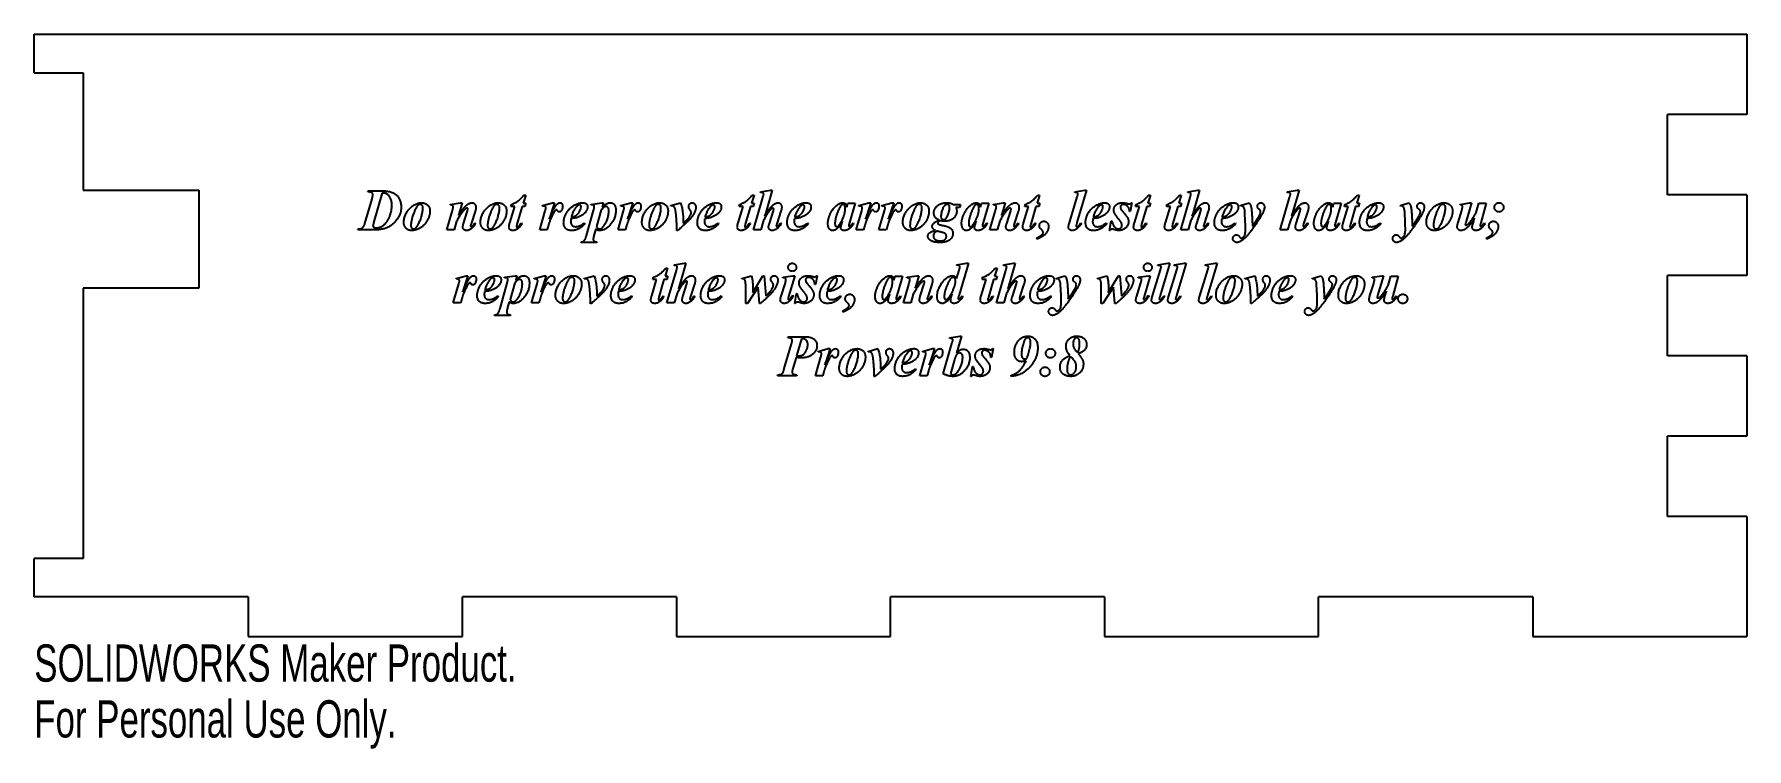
# Model space of a CAD drawing. Header units: inches. Extents: x -8.75 to 0, y -0.78 to 2.88.
import ezdxf

# ---------------------------------------------------------------- set-up
doc = ezdxf.new("R2010")
doc.units = ezdxf.units.IN
doc.header["$MEASUREMENT"] = 0
doc.styles.add('SLDTEXTSTYLE0', font='TXT', dxfattribs={"width": 0.7})

msp = doc.modelspace()

# ---------------------------------------------------------------- texts
at = {"color": 7, "linetype": 'Continuous', "char_height": 0.1903, "attachment_point": 1, "style": 'SLDTEXTSTYLE0'}
for s, insert in [('SOLIDWORKS Maker Product.', (-8.75, -0.2429)), ('For Personal Use Only.', (-8.75, -0.5283))]:
    msp.add_mtext(s, dxfattribs=dict(at, insert=insert))

# ---------------------------------------------------------------- linework, layer by layer
at = {"color": 7, "linetype": 'Continuous', "lineweight": 25}
for p, q in [((-8.75, 2.875), (0, 2.875)), ((-8.75, 2.6781), (-8.75, 2.875)), ((0, 2.875), (0, 2.4643)), ((-8.75, 2.6781), (-8.5, 2.6781)), ((-8.5, 2.6781), (-8.5, 2.0781)), ((0, 2.4643), (-0.4055, 2.4643)), ((-0.4055, 2.0536), (-0.4055, 2.4643)), ((-8.5, 2.0781), (-7.9094, 2.0781)), ((-7.9094, 2.0781), (-7.9094, 1.5781)), ((-7.0602, 1.9086), (-7.0236, 2.0348)), ((-7.0452, 2.0694), (-7.0434, 2.075)), ((-7.0434, 2.075), (-6.976, 2.075)), ((-6.9715, 2.0639), (-7.0161, 1.9113)), ((-6.6255, 2.0056), (-6.5736, 2.0139)), ((-6.5642, 2.0139), (-6.583, 1.9496)), ((-6.5736, 2.0139), (-6.5642, 2.0139)), ((-6.239, 2.0528), (-6.2511, 2.0111)), ((-6.2471, 2.0528), (-6.239, 2.0528)), ((-6.1533, 2), (-6.1023, 2.0139)), ((-6.0921, 2.0139), (-6.1194, 1.9297)), ((-6.1023, 2.0139), (-6.0921, 2.0139)), ((-5.9061, 2.0056), (-5.8518, 2.0139)), ((-5.8518, 2.0139), (-5.842, 2.0139)), ((-5.842, 2.0139), (-5.8485, 1.9917)), ((-5.7533, 2), (-5.7023, 2.0139)), ((-5.6921, 2.0139), (-5.7194, 1.9297)), ((-5.7023, 2.0139), (-5.6921, 2.0139)), ((-5.4978, 2), (-5.4472, 2.0138)), ((-5.0723, 2.0528), (-5.0845, 2.0111)), ((-5.0804, 2.0528), (-5.0723, 2.0528)), ((-5.0755, 1.875), (-5.0272, 2.0407)), ((-5.0394, 2.0694), (-4.9882, 2.0778)), ((-5.0394, 2.0667), (-5.0394, 2.0694)), ((-4.9789, 2.0778), (-5.0173, 1.9461)), ((-4.9882, 2.0778), (-4.9789, 2.0778)), ((-4.5366, 2), (-4.4856, 2.0139)), ((-4.4754, 2.0139), (-4.5027, 1.9297)), ((-4.4856, 2.0139), (-4.4754, 2.0139)), ((-4.42, 2), (-4.3689, 2.0139)), ((-4.3588, 2.0139), (-4.3861, 1.9297)), ((-4.3689, 2.0139), (-4.3588, 2.0139)), ((-3.8505, 2.0056), (-3.7986, 2.0139)), ((-3.7892, 2.0139), (-3.808, 1.9496)), ((-3.7986, 2.0139), (-3.7892, 2.0139)), ((-3.614, 2.0528), (-3.6261, 2.0111)), ((-3.6221, 2.0528), (-3.614, 2.0528)), ((-3.4623, 1.9063), (-3.4206, 2.0434)), ((-3.4339, 2.0694), (-3.3825, 2.0778)), ((-3.4339, 2.0667), (-3.4339, 2.0694)), ((-3.3733, 2.0778), (-3.4223, 1.9134)), ((-3.3825, 2.0778), (-3.3733, 2.0778)), ((-3.1422, 2.0139), (-3.1505, 1.9694)), ((-3.145, 2.0139), (-3.1422, 2.0139)), ((-3.0473, 2.0528), (-3.0595, 2.0111)), ((-3.0554, 2.0528), (-3.0473, 2.0528)), ((-2.889, 2.0528), (-2.9011, 2.0111)), ((-2.8971, 2.0528), (-2.889, 2.0528)), ((-2.8922, 1.875), (-2.8439, 2.0407)), ((-2.8561, 2.0694), (-2.8048, 2.0778)), ((-2.8561, 2.0667), (-2.8561, 2.0694)), ((-2.7956, 2.0778), (-2.834, 1.9461)), ((-2.8048, 2.0778), (-2.7956, 2.0778)), ((-2.5866, 2), (-2.5426, 2.0139)), ((-2.3839, 1.875), (-2.3356, 2.0407)), ((-2.3478, 2.0694), (-2.2965, 2.0778)), ((-2.3478, 2.0667), (-2.3478, 2.0694)), ((-2.2873, 2.0778), (-2.3257, 1.9461)), ((-2.2965, 2.0778), (-2.2873, 2.0778)), ((-1.9807, 2.0528), (-1.9928, 2.0111)), ((-1.9888, 2.0528), (-1.9807, 2.0528)), ((-1.77, 2), (-1.7259, 2.0139)), ((-1.4644, 2.0056), (-1.4146, 2.0139)), ((-1.4058, 2.0139), (-1.436, 1.913)), ((-1.4146, 2.0139), (-1.4058, 2.0139)), ((0, 2.0536), (-0.4055, 2.0536)), ((0, 2.0536), (0, 1.6429)), ((-6.6422, 1.875), (-6.6147, 1.9693)), ((-6.6255, 2.0028), (-6.6255, 2.0056)), ((-6.5563, 1.9085), (-6.536, 1.9726)), ((-6.4974, 1.9696), (-6.5182, 1.9066)), ((-6.3202, 1.9116), (-6.2948, 1.9944)), ((-6.3144, 1.9944), (-6.3116, 2.0056)), ((-6.2948, 1.9944), (-6.3144, 1.9944)), ((-6.2574, 1.9944), (-6.2835, 1.9046)), ((-6.2427, 1.9944), (-6.2574, 1.9944)), ((-6.2511, 2.0111), (-6.2376, 2.0111)), ((-6.2376, 2.0111), (-6.2427, 1.9944)), ((-6.1672, 1.875), (-6.1389, 1.9724)), ((-6.1533, 1.9972), (-6.1533, 2)), ((-5.9282, 1.8469), (-5.8923, 1.9749)), ((-5.9061, 2.0028), (-5.9061, 2.0056)), ((-5.8528, 1.977), (-5.8774, 1.8928)), ((-5.7672, 1.875), (-5.7389, 1.9724)), ((-5.7533, 1.9972), (-5.7533, 2)), ((-5.4978, 1.9972), (-5.4978, 2)), ((-5.1535, 1.9116), (-5.1281, 1.9944)), ((-5.1478, 1.9944), (-5.1449, 2.0056)), ((-5.1281, 1.9944), (-5.1478, 1.9944)), ((-5.0907, 1.9944), (-5.1168, 1.9046)), ((-5.076, 1.9944), (-5.0907, 1.9944)), ((-5.0845, 2.0111), (-5.0709, 2.0111)), ((-5.0709, 2.0111), (-5.076, 1.9944)), ((-4.9938, 1.9084), (-4.9735, 1.9723)), ((-4.9348, 1.9704), (-4.9557, 1.9068)), ((-4.5989, 1.9915), (-4.5935, 2.0111)), ((-4.5935, 2.0111), (-4.5561, 2.0111)), ((-4.5561, 2.0111), (-4.5847, 1.9127)), ((-4.5505, 1.875), (-4.5222, 1.9724)), ((-4.5366, 1.9972), (-4.5366, 2)), ((-4.4339, 1.875), (-4.4055, 1.9724)), ((-4.42, 1.9972), (-4.42, 2)), ((-4.0556, 2.0056), (-4.0172, 2.0056)), ((-4.0228, 1.9889), (-4.0414, 1.9889)), ((-4.0172, 2.0056), (-4.0228, 1.9889)), ((-3.9156, 1.9915), (-3.9101, 2.0111)), ((-3.9101, 2.0111), (-3.8728, 2.0111)), ((-3.8728, 2.0111), (-3.9014, 1.9127)), ((-3.8672, 1.875), (-3.8397, 1.9693)), ((-3.8505, 2.0028), (-3.8505, 2.0056)), ((-3.7813, 1.9085), (-3.761, 1.9726)), ((-3.7224, 1.9696), (-3.7432, 1.9066)), ((-3.6952, 1.9116), (-3.6698, 1.9944)), ((-3.6894, 1.9944), (-3.6866, 2.0056)), ((-3.6698, 1.9944), (-3.6894, 1.9944)), ((-3.6324, 1.9944), (-3.6585, 1.9046)), ((-3.6177, 1.9944), (-3.6324, 1.9944)), ((-3.6261, 2.0111), (-3.6126, 2.0111)), ((-3.6126, 2.0111), (-3.6177, 1.9944)), ((-3.1505, 1.9694), (-3.1533, 1.9694)), ((-3.1285, 1.9116), (-3.1031, 1.9944)), ((-3.1228, 1.9944), (-3.1199, 2.0056)), ((-3.1031, 1.9944), (-3.1228, 1.9944)), ((-3.0657, 1.9944), (-3.0918, 1.9046)), ((-3.051, 1.9944), (-3.0657, 1.9944)), ((-3.0595, 2.0111), (-3.0459, 2.0111)), ((-3.0459, 2.0111), (-3.051, 1.9944)), ((-2.9702, 1.9116), (-2.9448, 1.9944)), ((-2.9644, 1.9944), (-2.9616, 2.0056)), ((-2.9448, 1.9944), (-2.9644, 1.9944)), ((-2.9074, 1.9944), (-2.9335, 1.9046)), ((-2.8927, 1.9944), (-2.9074, 1.9944)), ((-2.9011, 2.0111), (-2.8876, 2.0111)), ((-2.8876, 2.0111), (-2.8927, 1.9944)), ((-2.8105, 1.9084), (-2.7901, 1.9723)), ((-2.7515, 1.9704), (-2.7724, 1.9068)), ((-2.5866, 1.9972), (-2.5866, 2)), ((-2.562, 1.9121), (-2.5644, 1.9697)), ((-2.3021, 1.9084), (-2.2818, 1.9723)), ((-2.2432, 1.9704), (-2.2641, 1.9068)), ((-2.1156, 1.9915), (-2.1101, 2.0111)), ((-2.1101, 2.0111), (-2.0728, 2.0111)), ((-2.0728, 2.0111), (-2.1014, 1.9127)), ((-2.0618, 1.9116), (-2.0365, 1.9944)), ((-2.0561, 1.9944), (-2.0532, 2.0056)), ((-2.0365, 1.9944), (-2.0561, 1.9944)), ((-1.9991, 1.9944), (-2.0251, 1.9046)), ((-1.9843, 1.9944), (-1.9991, 1.9944)), ((-1.9928, 2.0111), (-1.9792, 2.0111)), ((-1.9792, 2.0111), (-1.9843, 1.9944)), ((-1.77, 1.9972), (-1.77, 2)), ((-1.7453, 1.9121), (-1.7478, 1.9697)), ((-1.475, 1.9124), (-1.4562, 1.9744)), ((-1.4644, 2.0028), (-1.4644, 2.0056)), ((-1.3985, 1.9086), (-1.3904, 1.9345)), ((-1.3821, 1.9645), (-1.3681, 2.0111)), ((-1.3681, 2.0111), (-1.3307, 2.0111)), ((-1.3307, 2.0111), (-1.359, 1.911)), ((-7.0959, 1.875), (-7.0942, 1.8806)), ((-7.0131, 1.875), (-7.0959, 1.875)), ((-6.6047, 1.875), (-6.6422, 1.875)), ((-6.5917, 1.9194), (-6.6047, 1.875)), ((-6.4982, 1.9111), (-6.4954, 1.9078)), ((-6.261, 1.9111), (-6.2582, 1.9077)), ((-6.1297, 1.875), (-6.1672, 1.875)), ((-5.9394, 1.9111), (-5.9366, 1.9074)), ((-5.881, 1.8803), (-5.8898, 1.8512)), ((-5.7297, 1.875), (-5.7672, 1.875)), ((-5.4622, 1.8722), (-5.4672, 1.8722)), ((-5.2561, 1.9111), (-5.2533, 1.9074)), ((-5.0943, 1.9111), (-5.0916, 1.9077)), ((-5.038, 1.875), (-5.0755, 1.875)), ((-5.0254, 1.9185), (-5.038, 1.875)), ((-4.9359, 1.9111), (-4.9331, 1.9079)), ((-4.7978, 1.9111), (-4.795, 1.9074)), ((-4.6238, 1.9074), (-4.6201, 1.9192)), ((-4.5847, 1.9127), (-4.5876, 1.9007)), ((-4.5662, 1.9111), (-4.5634, 1.9085)), ((-4.5131, 1.875), (-4.5505, 1.875)), ((-4.3964, 1.875), (-4.4339, 1.875)), ((-3.9404, 1.9074), (-3.9368, 1.9192)), ((-3.9014, 1.9127), (-3.9043, 1.9007)), ((-3.8829, 1.9111), (-3.8801, 1.9085)), ((-3.8297, 1.875), (-3.8672, 1.875)), ((-3.8167, 1.9194), (-3.8297, 1.875)), ((-3.7232, 1.9111), (-3.7204, 1.9078)), ((-3.636, 1.9111), (-3.6332, 1.9077)), ((-3.4019, 1.9111), (-3.3991, 1.9086)), ((-3.2728, 1.9111), (-3.27, 1.9074)), ((-3.2561, 1.8722), (-3.2478, 1.9222)), ((-3.2533, 1.8722), (-3.2561, 1.8722)), ((-3.2478, 1.9222), (-3.245, 1.9222)), ((-3.0693, 1.9111), (-3.0666, 1.9077)), ((-2.911, 1.9111), (-2.9082, 1.9077)), ((-2.8547, 1.875), (-2.8922, 1.875)), ((-2.842, 1.9185), (-2.8547, 1.875)), ((-2.7526, 1.9111), (-2.7498, 1.9079)), ((-2.6144, 1.9111), (-2.6116, 1.9074)), ((-2.3464, 1.875), (-2.3839, 1.875)), ((-2.3337, 1.9185), (-2.3464, 1.875)), ((-2.2442, 1.9111), (-2.2415, 1.9079)), ((-2.1404, 1.9074), (-2.1368, 1.9192)), ((-2.1014, 1.9127), (-2.1043, 1.9007)), ((-2.0829, 1.9111), (-2.0801, 1.9085)), ((-2.0027, 1.9111), (-1.9999, 1.9077)), ((-1.8728, 1.9111), (-1.87, 1.9074)), ((-1.3405, 1.9111), (-1.3377, 1.9077)), ((-5.9561, 1.8111), (-5.9561, 1.8139)), ((-5.8755, 1.8111), (-5.9561, 1.8111)), ((-5.8755, 1.8139), (-5.8755, 1.8111)), ((-3.6255, 1.8278), (-3.6283, 1.8333)), ((-1.3283, 1.8278), (-1.3311, 1.8333)), ((-5.514, 1.6801), (-5.5261, 1.6384)), ((-5.5221, 1.6801), (-5.514, 1.6801)), ((-5.5172, 1.5023), (-5.4689, 1.668)), ((-5.4811, 1.6967), (-5.4298, 1.7051)), ((-5.4811, 1.694), (-5.4811, 1.6967)), ((-5.4206, 1.7051), (-5.459, 1.5733)), ((-5.4298, 1.7051), (-5.4206, 1.7051)), ((-4.0372, 1.6262), (-4.0264, 1.6627)), ((-4.0366, 1.6967), (-3.9859, 1.7051)), ((-4.0366, 1.694), (-4.0366, 1.6967)), ((-3.9767, 1.7051), (-4.0248, 1.5427)), ((-3.9859, 1.7051), (-3.9767, 1.7051)), ((-3.8307, 1.6801), (-3.8428, 1.6384)), ((-3.8388, 1.6801), (-3.8307, 1.6801)), ((-3.8339, 1.5023), (-3.7856, 1.668)), ((-3.7978, 1.6967), (-3.7465, 1.7051)), ((-3.7978, 1.694), (-3.7978, 1.6967)), ((-3.7373, 1.7051), (-3.7757, 1.5733)), ((-3.7465, 1.7051), (-3.7373, 1.7051)), ((-3.0373, 1.5336), (-2.9956, 1.6707)), ((-3.0089, 1.6967), (-2.9575, 1.7051)), ((-3.0089, 1.694), (-3.0089, 1.6967)), ((-2.9483, 1.7051), (-2.9973, 1.5407)), ((-2.9575, 1.7051), (-2.9483, 1.7051)), ((-2.954, 1.5336), (-2.9123, 1.6707)), ((-2.9255, 1.6967), (-2.8741, 1.7051)), ((-2.9255, 1.694), (-2.9255, 1.6967)), ((-2.865, 1.7051), (-2.9139, 1.5407)), ((-2.8741, 1.7051), (-2.865, 1.7051)), ((-2.7956, 1.5336), (-2.7539, 1.6707)), ((-2.7672, 1.6967), (-2.7158, 1.7051)), ((-2.7672, 1.694), (-2.7672, 1.6967)), ((-2.7067, 1.7051), (-2.7556, 1.5407)), ((-2.7158, 1.7051), (-2.7067, 1.7051)), ((-8.5, 1.5781), (-8.5, 0.1969)), ((-7.9094, 1.5781), (-8.5, 1.5781)), ((-6.6089, 1.5023), (-6.5805, 1.5997)), ((-6.595, 1.6273), (-6.5439, 1.6412)), ((-6.595, 1.6245), (-6.595, 1.6273)), ((-6.5338, 1.6412), (-6.5611, 1.557)), ((-6.5439, 1.6412), (-6.5338, 1.6412)), ((-6.3699, 1.4742), (-6.334, 1.6022)), ((-6.3478, 1.6329), (-6.2935, 1.6412)), ((-6.3478, 1.6301), (-6.3478, 1.6329)), ((-6.2945, 1.6043), (-6.3191, 1.5201)), ((-6.2935, 1.6412), (-6.2837, 1.6412)), ((-6.2837, 1.6412), (-6.2902, 1.619)), ((-6.2089, 1.5023), (-6.1805, 1.5997)), ((-6.195, 1.6273), (-6.1439, 1.6412)), ((-6.195, 1.6245), (-6.195, 1.6273)), ((-6.1338, 1.6412), (-6.1611, 1.557)), ((-6.1439, 1.6412), (-6.1338, 1.6412)), ((-5.9394, 1.6273), (-5.8889, 1.6411)), ((-5.9394, 1.6245), (-5.9394, 1.6273)), ((-5.5952, 1.5389), (-5.5698, 1.6217)), ((-5.5894, 1.6217), (-5.5866, 1.6329)), ((-5.5698, 1.6217), (-5.5894, 1.6217)), ((-5.5324, 1.6217), (-5.5585, 1.5319)), ((-5.5177, 1.6217), (-5.5324, 1.6217)), ((-5.5261, 1.6384), (-5.5126, 1.6384)), ((-5.5126, 1.6384), (-5.5177, 1.6217)), ((-5.4355, 1.5357), (-5.4151, 1.5996)), ((-5.3765, 1.5977), (-5.3974, 1.5341)), ((-5.1339, 1.6273), (-5.086, 1.6412)), ((-5.1339, 1.6245), (-5.1339, 1.6273)), ((-5.1144, 1.4995), (-5.1144, 1.5781)), ((-5.0516, 1.5828), (-5.106, 1.4995)), ((-5.0789, 1.5562), (-5.0272, 1.6412)), ((-5.0449, 1.4995), (-5.0516, 1.5828)), ((-5.0272, 1.6412), (-5.02, 1.6412)), ((-5.02, 1.6412), (-5.0116, 1.5383)), ((-4.9351, 1.5316), (-4.9123, 1.6055)), ((-4.9255, 1.6329), (-4.8734, 1.6412)), ((-4.9255, 1.6301), (-4.9255, 1.6329)), ((-4.8642, 1.6412), (-4.8959, 1.5355)), ((-4.8734, 1.6412), (-4.8642, 1.6412)), ((-4.7589, 1.5967), (-4.7616, 1.5967)), ((-4.7505, 1.6412), (-4.7589, 1.5967)), ((-4.7533, 1.6412), (-4.7505, 1.6412)), ((-4.3573, 1.6188), (-4.3518, 1.6384)), ((-4.3518, 1.6384), (-4.3144, 1.6384)), ((-4.3144, 1.6384), (-4.343, 1.54)), ((-4.3089, 1.5023), (-4.2814, 1.5966)), ((-4.2922, 1.6329), (-4.2403, 1.6412)), ((-4.2922, 1.6301), (-4.2922, 1.6329)), ((-4.2309, 1.6412), (-4.2497, 1.5769)), ((-4.2403, 1.6412), (-4.2309, 1.6412)), ((-4.2229, 1.5358), (-4.2027, 1.5999)), ((-4.164, 1.5969), (-4.1849, 1.5339)), ((-3.9118, 1.5389), (-3.8865, 1.6217)), ((-3.9061, 1.6217), (-3.9032, 1.6329)), ((-3.8865, 1.6217), (-3.9061, 1.6217)), ((-3.8491, 1.6217), (-3.8751, 1.5319)), ((-3.8343, 1.6217), (-3.8491, 1.6217)), ((-3.8428, 1.6384), (-3.8292, 1.6384)), ((-3.8292, 1.6384), (-3.8343, 1.6217)), ((-3.7521, 1.5357), (-3.7318, 1.5996)), ((-3.6932, 1.5977), (-3.7141, 1.5341)), ((-3.5283, 1.6273), (-3.4843, 1.6412)), ((-3.5283, 1.6245), (-3.5283, 1.6273)), ((-3.5037, 1.5394), (-3.5061, 1.597)), ((-3.3172, 1.6273), (-3.2693, 1.6412)), ((-3.3172, 1.6245), (-3.3172, 1.6273)), ((-3.2978, 1.4995), (-3.2978, 1.5781)), ((-3.2349, 1.5828), (-3.2893, 1.4995)), ((-3.2622, 1.5562), (-3.2105, 1.6412)), ((-3.2282, 1.4995), (-3.2349, 1.5828)), ((-3.2105, 1.6412), (-3.2033, 1.6412)), ((-3.2033, 1.6412), (-3.195, 1.5383)), ((-3.1185, 1.5316), (-3.0956, 1.6055)), ((-3.1089, 1.6329), (-3.0567, 1.6412)), ((-3.1089, 1.6301), (-3.1089, 1.6329)), ((-3.0475, 1.6412), (-3.0792, 1.5355)), ((-3.0567, 1.6412), (-3.0475, 1.6412)), ((-2.5644, 1.6273), (-2.5139, 1.6411)), ((-2.5644, 1.6245), (-2.5644, 1.6273)), ((-2.22, 1.6273), (-2.1759, 1.6412)), ((-2.22, 1.6245), (-2.22, 1.6273)), ((-2.1953, 1.5394), (-2.1978, 1.597)), ((-1.925, 1.5397), (-1.9062, 1.6017)), ((-1.9144, 1.6329), (-1.8646, 1.6412)), ((-1.9144, 1.6301), (-1.9144, 1.6329)), ((-1.8558, 1.6412), (-1.886, 1.5403)), ((-1.8646, 1.6412), (-1.8558, 1.6412)), ((-1.8321, 1.5918), (-1.8181, 1.6384)), ((-1.8181, 1.6384), (-1.7807, 1.6384)), ((-1.7807, 1.6384), (-1.809, 1.5383)), ((0, 1.6429), (-0.4055, 1.6429)), ((-0.4055, 1.2321), (-0.4055, 1.6429)), ((-6.5714, 1.5023), (-6.6089, 1.5023)), ((-6.3811, 1.5384), (-6.3783, 1.5347)), ((-6.3227, 1.5076), (-6.3314, 1.4785)), ((-6.1714, 1.5023), (-6.2089, 1.5023)), ((-5.9039, 1.4995), (-5.9089, 1.4995)), ((-5.6978, 1.5384), (-5.695, 1.5347)), ((-5.536, 1.5384), (-5.5332, 1.535)), ((-5.4797, 1.5023), (-5.5172, 1.5023)), ((-5.467, 1.5458), (-5.4797, 1.5023)), ((-5.3776, 1.5384), (-5.3748, 1.5352)), ((-5.2394, 1.5384), (-5.2366, 1.5347)), ((-5.106, 1.4995), (-5.1144, 1.4995)), ((-5.0389, 1.4995), (-5.0449, 1.4995)), ((-4.8741, 1.5412), (-4.8713, 1.5382)), ((-4.8644, 1.4995), (-4.8561, 1.5495)), ((-4.8616, 1.4995), (-4.8644, 1.4995)), ((-4.8561, 1.5495), (-4.8533, 1.5495)), ((-4.6311, 1.5384), (-4.6283, 1.5347)), ((-4.3821, 1.5347), (-4.3784, 1.5465)), ((-4.343, 1.54), (-4.346, 1.528)), ((-4.3245, 1.5384), (-4.3218, 1.5358)), ((-4.2713, 1.5023), (-4.3089, 1.5023)), ((-4.2584, 1.5467), (-4.2713, 1.5023)), ((-4.1649, 1.5384), (-4.1621, 1.5351)), ((-4.0639, 1.5342), (-4.0592, 1.5492)), ((-4.0082, 1.5384), (-4.0054, 1.5356)), ((-3.8527, 1.5384), (-3.8499, 1.535)), ((-3.7964, 1.5023), (-3.8339, 1.5023)), ((-3.7837, 1.5458), (-3.7964, 1.5023)), ((-3.6942, 1.5384), (-3.6915, 1.5352)), ((-3.5561, 1.5384), (-3.5533, 1.5347)), ((-3.2893, 1.4995), (-3.2978, 1.4995)), ((-3.2222, 1.4995), (-3.2282, 1.4995)), ((-3.0574, 1.5412), (-3.0547, 1.5382)), ((-2.9769, 1.5384), (-2.9741, 1.5359)), ((-2.8936, 1.5384), (-2.8908, 1.5359)), ((-2.7353, 1.5384), (-2.7325, 1.5359)), ((-2.5289, 1.4995), (-2.5339, 1.4995)), ((-2.3228, 1.5384), (-2.32, 1.5347)), ((-1.8485, 1.5359), (-1.8404, 1.5618)), ((-1.7905, 1.5384), (-1.7877, 1.535)), ((-6.3978, 1.4384), (-6.3978, 1.4412)), ((-6.3172, 1.4384), (-6.3978, 1.4384)), ((-6.3172, 1.4412), (-6.3172, 1.4384)), ((-4.6172, 1.4551), (-4.62, 1.4606)), ((-4.8992, 1.324), (-4.8976, 1.3296)), ((-4.8976, 1.3296), (-4.819, 1.3296)), ((-4.83, 1.3182), (-4.855, 1.2324)), ((-4.0728, 1.324), (-4.0215, 1.3324)), ((-4.0728, 1.3213), (-4.0728, 1.324)), ((-4.0123, 1.3324), (-4.0377, 1.2462)), ((-4.0215, 1.3324), (-4.0123, 1.3324)), ((-4.9175, 1.1666), (-4.8807, 1.293)), ((-4.855, 1.2324), (-4.8397, 1.2324)), ((-4.7589, 1.1296), (-4.7305, 1.227)), ((-4.745, 1.2546), (-4.6939, 1.2685)), ((-4.745, 1.2518), (-4.745, 1.2546)), ((-4.6838, 1.2685), (-4.7111, 1.1843)), ((-4.6939, 1.2685), (-4.6838, 1.2685)), ((-4.4894, 1.2546), (-4.4389, 1.2684)), ((-4.4894, 1.2518), (-4.4894, 1.2546)), ((-4.2255, 1.1296), (-4.1972, 1.227)), ((-4.2116, 1.2546), (-4.1606, 1.2685)), ((-4.2116, 1.2518), (-4.2116, 1.2546)), ((-4.1504, 1.2685), (-4.1777, 1.1843)), ((-4.1606, 1.2685), (-4.1504, 1.2685)), ((-4.1059, 1.1397), (-4.0608, 1.2942)), ((-3.8505, 1.2685), (-3.8589, 1.224)), ((-3.8533, 1.2685), (-3.8505, 1.2685)), ((0, 1.2321), (-0.4055, 1.2321)), ((0, 1.2321), (0, 0.8214)), ((-4.8577, 1.2233), (-4.8743, 1.1666)), ((-4.2478, 1.1657), (-4.245, 1.162)), ((-4.0496, 1.206), (-4.0692, 1.1396)), ((-3.9644, 1.1268), (-3.9561, 1.1768)), ((-3.9561, 1.1768), (-3.9533, 1.1768)), ((-3.8589, 1.224), (-3.8616, 1.224)), ((-4.9526, 1.1296), (-4.951, 1.1351)), ((-4.8552, 1.1296), (-4.9526, 1.1296)), ((-4.8533, 1.1351), (-4.8552, 1.1296)), ((-4.7214, 1.1296), (-4.7589, 1.1296)), ((-4.4539, 1.1268), (-4.4589, 1.1268)), ((-4.1881, 1.1296), (-4.2255, 1.1296)), ((-3.9616, 1.1268), (-3.9644, 1.1268)), ((-3.758, 1.1268), (-3.758, 1.1324)), ((0, 0.8214), (-0.4055, 0.8214)), ((-0.4055, 0.4107), (-0.4055, 0.8214)), ((0, 0.4107), (-0.4055, 0.4107)), ((0, 0.4107), (0, -0.2028)), ((-8.75, 0), (-8.75, 0.1969)), ((-8.5, 0.1969), (-8.75, 0.1969)), ((-7.6562, 0), (-8.75, 0)), ((-7.6562, 0), (-7.6562, -0.2028)), ((-5.4688, 0), (-6.5625, 0)), ((-6.5625, -0.2028), (-6.5625, 0)), ((-5.4688, 0), (-5.4688, -0.2028)), ((-3.2812, 0), (-4.375, 0)), ((-4.375, -0.2028), (-4.375, 0)), ((-3.2812, 0), (-3.2812, -0.2028)), ((-1.0938, 0), (-2.1875, 0)), ((-2.1875, -0.2028), (-2.1875, 0)), ((-1.0938, 0), (-1.0938, -0.2028)), ((-7.6562, -0.2028), (-6.5625, -0.2028)), ((-5.4688, -0.2028), (-4.375, -0.2028)), ((-3.2812, -0.2028), (-2.1875, -0.2028)), ((-1.0938, -0.2028), (0, -0.2028))]:
    msp.add_line(p, q, dxfattribs=at)
for points, knots in [([(-7.0201, 2.0551), (-7.0202, 2.0562), (-7.0202, 2.0582), (-7.021, 2.061), (-7.0223, 2.0634), (-7.0239, 2.065), (-7.0255, 2.066), (-7.0272, 2.0667), (-7.0292, 2.0673), (-7.0316, 2.0679), (-7.0344, 2.0684), (-7.0377, 2.0688), (-7.0413, 2.0692), (-7.0438, 2.0693), (-7.0452, 2.0694)], [0, 0, 0, 0, 0.0969576, 0.1836892, 0.2636622, 0.3422873, 0.3863495, 0.4397105, 0.5050171, 0.5798279, 0.6673239, 0.7661697, 0.8778655, 1, 1, 1, 1]), ([(-7.0236, 2.0348), (-7.0231, 2.0367), (-7.0221, 2.0405), (-7.021, 2.0458), (-7.0203, 2.0507), (-7.0202, 2.0537), (-7.0201, 2.0551)], [0, 0, 0, 0, 0.294243, 0.559707, 0.794396, 1, 1, 1, 1]), ([(-6.976, 2.075), (-6.9717, 2.0749), (-6.9634, 2.0748), (-6.9515, 2.0738), (-6.9404, 2.0721), (-6.9303, 2.0697), (-6.9211, 2.0667), (-6.9128, 2.0629), (-6.9055, 2.0584), (-6.8991, 2.0532), (-6.8935, 2.0475), (-6.8887, 2.0411), (-6.8846, 2.0342), (-6.8813, 2.0268), (-6.8786, 2.0188), (-6.8769, 2.0102), (-6.8757, 2.0011), (-6.8756, 1.9949), (-6.8755, 1.9917)], [0, 0, 0, 0, 0.085962, 0.1661, 0.240702, 0.30992, 0.374275, 0.43494, 0.492148, 0.546646, 0.600024, 0.652861, 0.706233, 0.760558, 0.816467, 0.874658, 0.9358, 1, 1, 1, 1]), ([(-6.9483, 2.0586), (-6.9499, 2.0594), (-6.9532, 2.0611), (-6.9588, 2.0627), (-6.965, 2.0637), (-6.9693, 2.0638), (-6.9715, 2.0639)], [0, 0, 0, 0, 0.225692, 0.462855, 0.720306, 1, 1, 1, 1]), ([(-6.9228, 2.0005), (-6.9228, 2.0038), (-6.923, 2.0101), (-6.9242, 2.0193), (-6.9261, 2.0278), (-6.9288, 2.0356), (-6.9323, 2.0428), (-6.9368, 2.049), (-6.9421, 2.0544), (-6.9462, 2.0572), (-6.9483, 2.0586)], [0, 0, 0, 0, 0.147271, 0.285744, 0.416628, 0.541353, 0.660687, 0.774652, 0.886567, 1, 1, 1, 1]), ([(-6.8616, 1.9136), (-6.8615, 1.917), (-6.8614, 1.9237), (-6.8598, 1.9336), (-6.8573, 1.9432), (-6.8537, 1.9523), (-6.8493, 1.961), (-6.8445, 1.9692), (-6.839, 1.9768), (-6.833, 1.9837), (-6.8266, 1.9902), (-6.8196, 1.996), (-6.8121, 2.0011), (-6.8043, 2.0056), (-6.7961, 2.0093), (-6.7877, 2.012), (-6.7792, 2.0136), (-6.7734, 2.0138), (-6.7705, 2.0139)], [0, 0, 0, 0, 0.068373, 0.135108, 0.201218, 0.267276, 0.332787, 0.396645, 0.459164, 0.521042, 0.582325, 0.643264, 0.703651, 0.764819, 0.825173, 0.88396, 0.941824, 1, 1, 1, 1]), ([(-6.7705, 2.0139), (-6.7686, 2.0138), (-6.7649, 2.0137), (-6.7593, 2.0127), (-6.7539, 2.011), (-6.7488, 2.0086), (-6.744, 2.0057), (-6.7399, 2.0021), (-6.7363, 1.998), (-6.7334, 1.9934), (-6.7311, 1.9885), (-6.7295, 1.9832), (-6.7285, 1.9777), (-6.7284, 1.974), (-6.7283, 1.972)], [0, 0, 0, 0, 0.085554, 0.169688, 0.253802, 0.339259, 0.42356, 0.504942, 0.585336, 0.66653, 0.748481, 0.83034, 0.913832, 1, 1, 1, 1]), ([(-6.5548, 1.9881), (-6.5537, 1.9893), (-6.5515, 1.9917), (-6.5483, 1.995), (-6.5452, 1.9979), (-6.5422, 2.0007), (-6.5393, 2.003), (-6.5365, 2.0051), (-6.5338, 2.007), (-6.5305, 2.0089), (-6.5264, 2.0109), (-6.5216, 2.0126), (-6.517, 2.0137), (-6.514, 2.0138), (-6.5125, 2.0139)], [0, 0, 0, 0, 0.096922, 0.187782, 0.272642, 0.351578, 0.425341, 0.493416, 0.556438, 0.614383, 0.721325, 0.820638, 0.912937, 1, 1, 1, 1]), ([(-6.5125, 2.0139), (-6.5112, 2.0138), (-6.5087, 2.0136), (-6.5051, 2.0123), (-6.5018, 2.0102), (-6.4989, 2.0072), (-6.4965, 2.0036), (-6.4947, 1.9994), (-6.4936, 1.9947), (-6.4935, 1.9914), (-6.4935, 1.9897)], [0, 0, 0, 0, 0.11115, 0.220348, 0.332299, 0.453462, 0.580543, 0.710706, 0.849887, 1, 1, 1, 1]), ([(-6.47, 1.9136), (-6.4699, 1.917), (-6.4697, 1.9237), (-6.4681, 1.9336), (-6.4656, 1.9432), (-6.462, 1.9523), (-6.4577, 1.961), (-6.4528, 1.9692), (-6.4474, 1.9768), (-6.4414, 1.9837), (-6.4349, 1.9902), (-6.4279, 1.996), (-6.4205, 2.0011), (-6.4126, 2.0056), (-6.4044, 2.0093), (-6.3961, 2.012), (-6.3875, 2.0136), (-6.3818, 2.0138), (-6.3789, 2.0139)], [0, 0, 0, 0, 0.068373, 0.135108, 0.201218, 0.267276, 0.332787, 0.396645, 0.459164, 0.521042, 0.582325, 0.643264, 0.703651, 0.764819, 0.825173, 0.88396, 0.941824, 1, 1, 1, 1]), ([(-6.3789, 2.0139), (-6.377, 2.0138), (-6.3732, 2.0137), (-6.3677, 2.0127), (-6.3623, 2.011), (-6.3572, 2.0086), (-6.3524, 2.0057), (-6.3482, 2.0021), (-6.3446, 1.998), (-6.3417, 1.9934), (-6.3394, 1.9885), (-6.3379, 1.9832), (-6.3368, 1.9777), (-6.3367, 1.974), (-6.3366, 1.972)], [0, 0, 0, 0, 0.085554, 0.169688, 0.253802, 0.339259, 0.42356, 0.504942, 0.585336, 0.66653, 0.748481, 0.83034, 0.913832, 1, 1, 1, 1]), ([(-6.3116, 2.0056), (-6.3086, 2.0068), (-6.3027, 2.0091), (-6.2943, 2.0131), (-6.2866, 2.0174), (-6.2806, 2.0213), (-6.276, 2.0248), (-6.2723, 2.0277), (-6.2686, 2.031), (-6.2646, 2.0346), (-6.2604, 2.0387), (-6.2562, 2.0431), (-6.2516, 2.0478), (-6.2486, 2.0511), (-6.2471, 2.0528)], [0, 0, 0, 0, 0.120172, 0.234507, 0.343418, 0.447385, 0.500336, 0.558038, 0.620076, 0.686978, 0.757998, 0.833949, 0.914855, 1, 1, 1, 1]), ([(-6.08, 2.0055), (-6.0788, 2.0068), (-6.0764, 2.0092), (-6.0723, 2.0119), (-6.0681, 2.0136), (-6.0652, 2.0138), (-6.0637, 2.0139)], [0, 0, 0, 0, 0.2832358, 0.5391183, 0.7728496, 1, 1, 1, 1]), ([(-6.0637, 2.0139), (-6.0628, 2.0139), (-6.0609, 2.0138), (-6.0584, 2.0128), (-6.056, 2.0114), (-6.0541, 2.0094), (-6.0525, 2.0069), (-6.0513, 2.0039), (-6.0506, 2.0005), (-6.0506, 1.998), (-6.0505, 1.9967)], [0, 0, 0, 0, 0.116379, 0.225761, 0.334619, 0.44808, 0.569236, 0.697368, 0.841074, 1, 1, 1, 1]), ([(-6.045, 1.9115), (-6.0449, 1.9136), (-6.0449, 1.9176), (-6.0442, 1.9237), (-6.0432, 1.9298), (-6.0416, 1.9359), (-6.0397, 1.942), (-6.0373, 1.9481), (-6.0346, 1.9542), (-6.0314, 1.9602), (-6.0279, 1.9661), (-6.024, 1.9718), (-6.0198, 1.9771), (-6.0153, 1.9821), (-6.0105, 1.9869), (-6.0054, 1.9913), (-6, 1.9954), (-5.9943, 1.9992), (-5.9884, 2.0026), (-5.9826, 2.0056), (-5.9767, 2.0082), (-5.9707, 2.0102), (-5.9648, 2.0119), (-5.9589, 2.0131), (-5.953, 2.0138), (-5.949, 2.0138), (-5.947, 2.0139)], [0, 0, 0, 0, 0.039082, 0.078362, 0.117989, 0.158248, 0.199189, 0.24105, 0.28388, 0.328057, 0.3726, 0.416552, 0.459861, 0.503325, 0.546527, 0.59004, 0.633619, 0.677877, 0.721755, 0.764051, 0.805409, 0.845552, 0.884872, 0.923553, 0.962033, 1, 1, 1, 1]), ([(-5.947, 2.0139), (-5.9451, 2.0138), (-5.9416, 2.0138), (-5.9366, 2.0126), (-5.9323, 2.0108), (-5.9289, 2.0082), (-5.9261, 2.005), (-5.9241, 2.0015), (-5.923, 1.9975), (-5.9228, 1.9947), (-5.9228, 1.9933)], [0, 0, 0, 0, 0.157556, 0.296643, 0.423401, 0.542675, 0.6567, 0.76879, 0.880952, 1, 1, 1, 1]), ([(-5.8485, 1.9917), (-5.8473, 1.9927), (-5.845, 1.9947), (-5.8416, 1.9977), (-5.8383, 2.0003), (-5.8352, 2.0026), (-5.8323, 2.0047), (-5.8295, 2.0065), (-5.8269, 2.0081), (-5.8237, 2.0097), (-5.8198, 2.0114), (-5.8151, 2.0128), (-5.8105, 2.0137), (-5.8073, 2.0138), (-5.8058, 2.0139)], [0, 0, 0, 0, 0.096773, 0.188005, 0.272597, 0.351161, 0.424468, 0.49067, 0.552297, 0.607839, 0.711227, 0.809846, 0.90556, 1, 1, 1, 1]), ([(-5.8058, 2.0139), (-5.8047, 2.0139), (-5.8026, 2.0138), (-5.7996, 2.0133), (-5.7968, 2.0124), (-5.7941, 2.0113), (-5.7916, 2.0097), (-5.7893, 2.0079), (-5.7873, 2.0057), (-5.7848, 2.0022), (-5.7822, 1.9975), (-5.7799, 1.9911), (-5.7785, 1.9842), (-5.7784, 1.9793), (-5.7783, 1.9768)], [0, 0, 0, 0, 0.06224, 0.120922, 0.178038, 0.234064, 0.289526, 0.345664, 0.404484, 0.465123, 0.590666, 0.719249, 0.855301, 1, 1, 1, 1]), ([(-5.68, 2.0055), (-5.6788, 2.0068), (-5.6764, 2.0092), (-5.6723, 2.0119), (-5.6681, 2.0136), (-5.6652, 2.0138), (-5.6637, 2.0139)], [0, 0, 0, 0, 0.2832358, 0.5391183, 0.7728496, 1, 1, 1, 1]), ([(-5.6637, 2.0139), (-5.6628, 2.0139), (-5.6609, 2.0138), (-5.6584, 2.0128), (-5.656, 2.0114), (-5.6541, 2.0094), (-5.6525, 2.0069), (-5.6513, 2.0039), (-5.6506, 2.0005), (-5.6506, 1.998), (-5.6505, 1.9967)], [0, 0, 0, 0, 0.116379, 0.225761, 0.334619, 0.44808, 0.569236, 0.697368, 0.841074, 1, 1, 1, 1]), ([(-5.645, 1.9136), (-5.6449, 1.917), (-5.6447, 1.9237), (-5.6431, 1.9336), (-5.6406, 1.9432), (-5.637, 1.9523), (-5.6327, 1.961), (-5.6278, 1.9692), (-5.6224, 1.9768), (-5.6164, 1.9837), (-5.6099, 1.9902), (-5.6029, 1.996), (-5.5955, 2.0011), (-5.5876, 2.0056), (-5.5794, 2.0093), (-5.5711, 2.012), (-5.5625, 2.0136), (-5.5568, 2.0138), (-5.5539, 2.0139)], [0, 0, 0, 0, 0.068373, 0.135108, 0.201218, 0.267276, 0.332787, 0.396645, 0.459164, 0.521042, 0.582325, 0.643264, 0.703651, 0.764819, 0.825173, 0.88396, 0.941824, 1, 1, 1, 1]), ([(-5.5539, 2.0139), (-5.552, 2.0138), (-5.5482, 2.0137), (-5.5427, 2.0127), (-5.5373, 2.011), (-5.5322, 2.0086), (-5.5274, 2.0057), (-5.5232, 2.0021), (-5.5196, 1.998), (-5.5167, 1.9934), (-5.5144, 1.9885), (-5.5129, 1.9832), (-5.5118, 1.9777), (-5.5117, 1.974), (-5.5116, 1.972)], [0, 0, 0, 0, 0.085554, 0.169688, 0.253802, 0.339259, 0.42356, 0.504942, 0.585336, 0.66653, 0.748481, 0.83034, 0.913832, 1, 1, 1, 1]), ([(-5.4472, 2.0138), (-5.4461, 2.0103), (-5.4438, 2.0031), (-5.4411, 1.9917), (-5.4387, 1.9797), (-5.4368, 1.967), (-5.4354, 1.9536), (-5.4344, 1.9394), (-5.4338, 1.9245), (-5.4338, 1.9144), (-5.4338, 1.9092)], [0, 0, 0, 0, 0.104243, 0.214, 0.32976, 0.451209, 0.578589, 0.71255, 0.852839, 1, 1, 1, 1]), ([(-5.4061, 1.9941), (-5.406, 1.9954), (-5.406, 1.9981), (-5.4049, 2.0018), (-5.4034, 2.0053), (-5.4012, 2.0083), (-5.3986, 2.0108), (-5.3956, 2.0126), (-5.3922, 2.0137), (-5.3898, 2.0138), (-5.3886, 2.0139)], [0, 0, 0, 0, 0.138435, 0.267383, 0.392941, 0.518087, 0.640699, 0.758575, 0.876076, 1, 1, 1, 1]), ([(-5.3886, 2.0139), (-5.3873, 2.0138), (-5.3849, 2.0138), (-5.3815, 2.0127), (-5.3784, 2.0111), (-5.3769, 2.0095), (-5.3761, 2.0087)], [0, 0, 0, 0, 0.271663, 0.52179, 0.760014, 1, 1, 1, 1]), ([(-5.3616, 1.9115), (-5.3616, 1.9136), (-5.3615, 1.9176), (-5.3608, 1.9237), (-5.3598, 1.9298), (-5.3583, 1.9359), (-5.3564, 1.942), (-5.354, 1.9481), (-5.3513, 1.9542), (-5.3481, 1.9602), (-5.3445, 1.9661), (-5.3407, 1.9718), (-5.3365, 1.9771), (-5.332, 1.9821), (-5.3272, 1.9869), (-5.3221, 1.9913), (-5.3167, 1.9954), (-5.311, 1.9992), (-5.3051, 2.0026), (-5.2992, 2.0056), (-5.2933, 2.0082), (-5.2874, 2.0102), (-5.2815, 2.0119), (-5.2756, 2.0131), (-5.2696, 2.0138), (-5.2657, 2.0138), (-5.2637, 2.0139)], [0, 0, 0, 0, 0.039082, 0.078362, 0.117989, 0.158248, 0.199189, 0.24105, 0.28388, 0.328057, 0.3726, 0.416552, 0.459861, 0.503325, 0.546527, 0.59004, 0.633619, 0.677877, 0.721755, 0.764051, 0.805409, 0.845552, 0.884872, 0.923553, 0.962033, 1, 1, 1, 1]), ([(-5.2637, 2.0139), (-5.2618, 2.0138), (-5.2582, 2.0138), (-5.2533, 2.0126), (-5.249, 2.0108), (-5.2455, 2.0082), (-5.2428, 2.005), (-5.2408, 2.0015), (-5.2396, 1.9975), (-5.2395, 1.9947), (-5.2394, 1.9933)], [0, 0, 0, 0, 0.157556, 0.296643, 0.423401, 0.542675, 0.6567, 0.76879, 0.880952, 1, 1, 1, 1]), ([(-5.1449, 2.0056), (-5.1419, 2.0068), (-5.136, 2.0091), (-5.1277, 2.0131), (-5.12, 2.0174), (-5.1139, 2.0213), (-5.1093, 2.0248), (-5.1057, 2.0277), (-5.1019, 2.031), (-5.0979, 2.0346), (-5.0938, 2.0387), (-5.0895, 2.0431), (-5.085, 2.0478), (-5.082, 2.0511), (-5.0804, 2.0528)], [0, 0, 0, 0, 0.120172, 0.234507, 0.343418, 0.447385, 0.500336, 0.558038, 0.620076, 0.686978, 0.757998, 0.833949, 0.914855, 1, 1, 1, 1]), ([(-5.0262, 2.0638), (-5.027, 2.0643), (-5.0287, 2.0654), (-5.0318, 2.0663), (-5.0354, 2.0668), (-5.038, 2.0667), (-5.0394, 2.0667)], [0, 0, 0, 0, 0.2043373, 0.435005, 0.6982095, 1, 1, 1, 1]), ([(-5.0272, 2.0407), (-5.0267, 2.0424), (-5.0258, 2.0454), (-5.0247, 2.0498), (-5.0237, 2.0535), (-5.0231, 2.0557), (-5.0229, 2.0568)], [0, 0, 0, 0, 0.309608, 0.579825, 0.809543, 1, 1, 1, 1]), ([(-5.0229, 2.0568), (-5.0229, 2.0575), (-5.023, 2.0589), (-5.0236, 2.0608), (-5.0247, 2.0625), (-5.0257, 2.0634), (-5.0262, 2.0638)], [0, 0, 0, 0, 0.265526, 0.514444, 0.752194, 1, 1, 1, 1]), ([(-4.9892, 1.9874), (-4.9881, 1.9887), (-4.986, 1.9911), (-4.983, 1.9945), (-4.98, 1.9976), (-4.9771, 2.0004), (-4.9744, 2.0029), (-4.9717, 2.005), (-4.9692, 2.0069), (-4.9661, 2.0089), (-4.9622, 2.0108), (-4.9576, 2.0126), (-4.9531, 2.0137), (-4.9501, 2.0138), (-4.9487, 2.0139)], [0, 0, 0, 0, 0.0985941, 0.1908981, 0.2769351, 0.3568278, 0.4306584, 0.4992006, 0.5614308, 0.6180837, 0.7226332, 0.8210893, 0.9119545, 1, 1, 1, 1]), ([(-4.9487, 2.0139), (-4.9475, 2.0138), (-4.9451, 2.0137), (-4.9418, 2.0124), (-4.9387, 2.0103), (-4.936, 2.0075), (-4.9337, 2.0041), (-4.932, 2), (-4.9311, 1.9954), (-4.9309, 1.9922), (-4.9309, 1.9905)], [0, 0, 0, 0, 0.108195, 0.214475, 0.325674, 0.444897, 0.572296, 0.703214, 0.845636, 1, 1, 1, 1]), ([(-4.9033, 1.9115), (-4.9033, 1.9136), (-4.9032, 1.9176), (-4.9025, 1.9237), (-4.9015, 1.9298), (-4.8999, 1.9359), (-4.898, 1.942), (-4.8957, 1.9481), (-4.8929, 1.9542), (-4.8897, 1.9602), (-4.8862, 1.9661), (-4.8823, 1.9718), (-4.8781, 1.9771), (-4.8736, 1.9821), (-4.8689, 1.9869), (-4.8637, 1.9913), (-4.8583, 1.9954), (-4.8526, 1.9992), (-4.8468, 2.0026), (-4.8409, 2.0056), (-4.835, 2.0082), (-4.8291, 2.0102), (-4.8232, 2.0119), (-4.8172, 2.0131), (-4.8113, 2.0138), (-4.8073, 2.0138), (-4.8054, 2.0139)], [0, 0, 0, 0, 0.039082, 0.078362, 0.117989, 0.158248, 0.199189, 0.24105, 0.28388, 0.328057, 0.3726, 0.416552, 0.459861, 0.503325, 0.546527, 0.59004, 0.633619, 0.677877, 0.721755, 0.764051, 0.805409, 0.845552, 0.884872, 0.923553, 0.962033, 1, 1, 1, 1]), ([(-4.8054, 2.0139), (-4.8035, 2.0138), (-4.7999, 2.0138), (-4.795, 2.0126), (-4.7907, 2.0108), (-4.7872, 2.0082), (-4.7845, 2.005), (-4.7825, 2.0015), (-4.7813, 1.9975), (-4.7812, 1.9947), (-4.7811, 1.9933)], [0, 0, 0, 0, 0.1575562, 0.2966434, 0.4234006, 0.5426755, 0.6567005, 0.7687905, 0.8809523, 1, 1, 1, 1]), ([(-4.6501, 2.0003), (-4.6487, 2.0014), (-4.6461, 2.0035), (-4.642, 2.0062), (-4.6381, 2.0086), (-4.6342, 2.0105), (-4.6303, 2.012), (-4.6265, 2.0131), (-4.6228, 2.0138), (-4.6203, 2.0138), (-4.6191, 2.0139)], [0, 0, 0, 0, 0.151251, 0.292341, 0.425249, 0.551635, 0.671301, 0.784657, 0.894307, 1, 1, 1, 1]), ([(-4.6191, 2.0139), (-4.6178, 2.0138), (-4.6153, 2.0137), (-4.6118, 2.0128), (-4.6087, 2.0113), (-4.606, 2.0091), (-4.6036, 2.0061), (-4.6017, 2.0021), (-4.6, 1.9971), (-4.5993, 1.9935), (-4.5989, 1.9915)], [0, 0, 0, 0, 0.114685, 0.222136, 0.322068, 0.423716, 0.534699, 0.665421, 0.819071, 1, 1, 1, 1]), ([(-4.4634, 2.0055), (-4.4621, 2.0068), (-4.4597, 2.0092), (-4.4556, 2.0119), (-4.4514, 2.0136), (-4.4485, 2.0138), (-4.4471, 2.0139)], [0, 0, 0, 0, 0.2832358, 0.5391183, 0.7728496, 1, 1, 1, 1]), ([(-4.4471, 2.0139), (-4.4461, 2.0139), (-4.4443, 2.0138), (-4.4417, 2.0128), (-4.4394, 2.0114), (-4.4374, 2.0094), (-4.4358, 2.0069), (-4.4347, 2.0039), (-4.434, 2.0005), (-4.4339, 1.998), (-4.4339, 1.9967)], [0, 0, 0, 0, 0.116379, 0.225761, 0.334619, 0.44808, 0.569236, 0.697368, 0.841074, 1, 1, 1, 1]), ([(-4.3467, 2.0055), (-4.3455, 2.0068), (-4.3431, 2.0092), (-4.339, 2.0119), (-4.3347, 2.0136), (-4.3318, 2.0138), (-4.3304, 2.0139)], [0, 0, 0, 0, 0.2832358, 0.5391183, 0.7728496, 1, 1, 1, 1]), ([(-4.3304, 2.0139), (-4.3294, 2.0139), (-4.3276, 2.0138), (-4.325, 2.0128), (-4.3227, 2.0114), (-4.3207, 2.0094), (-4.3191, 2.0069), (-4.318, 2.0039), (-4.3173, 2.0005), (-4.3172, 1.998), (-4.3172, 1.9967)], [0, 0, 0, 0, 0.116379, 0.225761, 0.334619, 0.44808, 0.569236, 0.697368, 0.841074, 1, 1, 1, 1]), ([(-4.3116, 1.9136), (-4.3115, 1.917), (-4.3114, 1.9237), (-4.3098, 1.9336), (-4.3073, 1.9432), (-4.3037, 1.9523), (-4.2993, 1.961), (-4.2945, 1.9692), (-4.289, 1.9768), (-4.283, 1.9837), (-4.2766, 1.9902), (-4.2696, 1.996), (-4.2621, 2.0011), (-4.2543, 2.0056), (-4.2461, 2.0093), (-4.2377, 2.012), (-4.2292, 2.0136), (-4.2234, 2.0138), (-4.2205, 2.0139)], [0, 0, 0, 0, 0.068373, 0.135108, 0.201218, 0.267276, 0.332787, 0.396645, 0.459164, 0.521042, 0.582325, 0.643264, 0.703651, 0.764819, 0.825173, 0.88396, 0.941824, 1, 1, 1, 1]), ([(-4.2205, 2.0139), (-4.2186, 2.0138), (-4.2149, 2.0137), (-4.2093, 2.0127), (-4.2039, 2.011), (-4.1988, 2.0086), (-4.194, 2.0057), (-4.1899, 2.0021), (-4.1863, 1.998), (-4.1834, 1.9934), (-4.1811, 1.9885), (-4.1795, 1.9832), (-4.1785, 1.9777), (-4.1784, 1.974), (-4.1783, 1.972)], [0, 0, 0, 0, 0.085554, 0.169688, 0.253802, 0.339259, 0.42356, 0.504942, 0.585336, 0.66653, 0.748481, 0.83034, 0.913832, 1, 1, 1, 1]), ([(-4.1533, 1.962), (-4.1532, 1.9642), (-4.153, 1.9686), (-4.1515, 1.975), (-4.1492, 1.9812), (-4.1458, 1.9872), (-4.1416, 1.993), (-4.1363, 1.9981), (-4.1301, 2.0027), (-4.1232, 2.0067), (-4.1155, 2.0099), (-4.1071, 2.0122), (-4.0982, 2.0136), (-4.0921, 2.0138), (-4.089, 2.0139)], [0, 0, 0, 0, 0.071033, 0.142186, 0.213936, 0.288983, 0.366249, 0.445733, 0.528382, 0.615959, 0.707183, 0.800797, 0.897855, 1, 1, 1, 1]), ([(-4.089, 2.0139), (-4.087, 2.0139), (-4.0831, 2.0138), (-4.0774, 2.0133), (-4.0721, 2.0125), (-4.0687, 2.0117), (-4.067, 2.0113)], [0, 0, 0, 0, 0.2721771, 0.5275352, 0.7711383, 1, 1, 1, 1]), ([(-3.9668, 2.0003), (-3.9654, 2.0014), (-3.9628, 2.0035), (-3.9587, 2.0062), (-3.9548, 2.0086), (-3.9509, 2.0105), (-3.947, 2.012), (-3.9432, 2.0131), (-3.9394, 2.0138), (-3.937, 2.0138), (-3.9357, 2.0139)], [0, 0, 0, 0, 0.151251, 0.292341, 0.425249, 0.551635, 0.671301, 0.784657, 0.894307, 1, 1, 1, 1]), ([(-3.9357, 2.0139), (-3.9345, 2.0138), (-3.932, 2.0137), (-3.9285, 2.0128), (-3.9254, 2.0113), (-3.9226, 2.0091), (-3.9203, 2.0061), (-3.9184, 2.0021), (-3.9167, 1.9971), (-3.916, 1.9935), (-3.9156, 1.9915)], [0, 0, 0, 0, 0.1146846, 0.2221362, 0.322068, 0.4237162, 0.5346988, 0.6654213, 0.8190707, 1, 1, 1, 1]), ([(-3.7798, 1.9881), (-3.7787, 1.9893), (-3.7765, 1.9917), (-3.7733, 1.995), (-3.7702, 1.9979), (-3.7672, 2.0007), (-3.7643, 2.003), (-3.7615, 2.0051), (-3.7588, 2.007), (-3.7555, 2.0089), (-3.7514, 2.0109), (-3.7466, 2.0126), (-3.742, 2.0137), (-3.739, 2.0138), (-3.7375, 2.0139)], [0, 0, 0, 0, 0.096922, 0.187782, 0.272642, 0.351578, 0.425341, 0.493416, 0.556438, 0.614383, 0.721325, 0.820638, 0.912937, 1, 1, 1, 1]), ([(-3.7375, 2.0139), (-3.7362, 2.0138), (-3.7337, 2.0136), (-3.7301, 2.0123), (-3.7268, 2.0102), (-3.7239, 2.0072), (-3.7215, 2.0036), (-3.7197, 1.9994), (-3.7186, 1.9947), (-3.7185, 1.9914), (-3.7185, 1.9897)], [0, 0, 0, 0, 0.11115, 0.220348, 0.332299, 0.453462, 0.580543, 0.710706, 0.849887, 1, 1, 1, 1]), ([(-3.6866, 2.0056), (-3.6836, 2.0068), (-3.6777, 2.0091), (-3.6693, 2.0131), (-3.6616, 2.0174), (-3.6556, 2.0213), (-3.651, 2.0248), (-3.6473, 2.0277), (-3.6436, 2.031), (-3.6396, 2.0346), (-3.6354, 2.0387), (-3.6312, 2.0431), (-3.6266, 2.0478), (-3.6236, 2.0511), (-3.6221, 2.0528)], [0, 0, 0, 0, 0.120172, 0.234507, 0.343418, 0.447385, 0.500336, 0.558038, 0.620076, 0.686978, 0.757998, 0.833949, 0.914855, 1, 1, 1, 1]), ([(-3.4205, 2.0641), (-3.4213, 2.0646), (-3.4231, 2.0656), (-3.4262, 2.0664), (-3.4299, 2.0668), (-3.4325, 2.0667), (-3.4339, 2.0667)], [0, 0, 0, 0, 0.200982, 0.432794, 0.695163, 1, 1, 1, 1]), ([(-3.4206, 2.0434), (-3.4201, 2.0452), (-3.4192, 2.0483), (-3.4181, 2.0525), (-3.4174, 2.0558), (-3.4173, 2.0577), (-3.4172, 2.0585)], [0, 0, 0, 0, 0.349951, 0.631009, 0.847838, 1, 1, 1, 1]), ([(-3.4172, 2.0585), (-3.4172, 2.0591), (-3.4173, 2.0602), (-3.418, 2.0618), (-3.4191, 2.0631), (-3.42, 2.0638), (-3.4205, 2.0641)], [0, 0, 0, 0, 0.249731, 0.489154, 0.733166, 1, 1, 1, 1]), ([(-3.3783, 1.9115), (-3.3783, 1.9136), (-3.3782, 1.9176), (-3.3775, 1.9237), (-3.3765, 1.9298), (-3.3749, 1.9359), (-3.373, 1.942), (-3.3707, 1.9481), (-3.3679, 1.9542), (-3.3647, 1.9602), (-3.3612, 1.9661), (-3.3573, 1.9718), (-3.3531, 1.9771), (-3.3486, 1.9821), (-3.3439, 1.9869), (-3.3387, 1.9913), (-3.3333, 1.9954), (-3.3276, 1.9992), (-3.3218, 2.0026), (-3.3159, 2.0056), (-3.31, 2.0082), (-3.3041, 2.0102), (-3.2982, 2.0119), (-3.2922, 2.0131), (-3.2863, 2.0138), (-3.2823, 2.0138), (-3.2804, 2.0139)], [0, 0, 0, 0, 0.039082, 0.078362, 0.117989, 0.158248, 0.199189, 0.24105, 0.28388, 0.328057, 0.3726, 0.416552, 0.459861, 0.503325, 0.546527, 0.59004, 0.633619, 0.677877, 0.721755, 0.764051, 0.805409, 0.845552, 0.884872, 0.923553, 0.962033, 1, 1, 1, 1]), ([(-3.2804, 2.0139), (-3.2785, 2.0138), (-3.2749, 2.0138), (-3.27, 2.0126), (-3.2657, 2.0108), (-3.2622, 2.0082), (-3.2595, 2.005), (-3.2575, 2.0015), (-3.2563, 1.9975), (-3.2562, 1.9947), (-3.2561, 1.9933)], [0, 0, 0, 0, 0.1575562, 0.2966434, 0.4234006, 0.5426755, 0.6567005, 0.7687905, 0.8809523, 1, 1, 1, 1]), ([(-3.2339, 1.9766), (-3.2338, 1.9779), (-3.2338, 1.9804), (-3.2332, 1.9842), (-3.2322, 1.9878), (-3.2309, 1.9913), (-3.2293, 1.9945), (-3.2272, 1.9976), (-3.2248, 2.0005), (-3.222, 2.0033), (-3.2189, 2.0058), (-3.2154, 2.008), (-3.2117, 2.0098), (-3.2076, 2.0113), (-3.2032, 2.0124), (-3.1986, 2.0133), (-3.1937, 2.0138), (-3.1903, 2.0139), (-3.1885, 2.0139)], [0, 0, 0, 0, 0.059206, 0.117017, 0.172813, 0.228349, 0.283605, 0.339563, 0.39695, 0.45597, 0.516732, 0.578175, 0.641074, 0.706379, 0.774283, 0.845821, 0.920436, 1, 1, 1, 1]), ([(-3.1885, 2.0139), (-3.1868, 2.0138), (-3.1833, 2.0138), (-3.1778, 2.013), (-3.1718, 2.0119), (-3.1676, 2.0108), (-3.1655, 2.0103)], [0, 0, 0, 0, 0.213653, 0.4494, 0.711873, 1, 1, 1, 1]), ([(-3.1545, 2.0085), (-3.1536, 2.0086), (-3.1517, 2.0087), (-3.1491, 2.0098), (-3.1468, 2.0115), (-3.1456, 2.0131), (-3.145, 2.0139)], [0, 0, 0, 0, 0.248846, 0.485926, 0.732908, 1, 1, 1, 1]), ([(-3.1199, 2.0056), (-3.1169, 2.0068), (-3.111, 2.0091), (-3.1027, 2.0131), (-3.095, 2.0174), (-3.0889, 2.0213), (-3.0843, 2.0248), (-3.0807, 2.0277), (-3.0769, 2.031), (-3.0729, 2.0346), (-3.0688, 2.0387), (-3.0645, 2.0431), (-3.06, 2.0478), (-3.057, 2.0511), (-3.0554, 2.0528)], [0, 0, 0, 0, 0.120172, 0.234507, 0.343418, 0.447385, 0.500336, 0.558038, 0.620076, 0.686978, 0.757998, 0.833949, 0.914855, 1, 1, 1, 1]), ([(-2.9616, 2.0056), (-2.9586, 2.0068), (-2.9527, 2.0091), (-2.9443, 2.0131), (-2.9366, 2.0174), (-2.9306, 2.0213), (-2.926, 2.0248), (-2.9223, 2.0277), (-2.9186, 2.031), (-2.9146, 2.0346), (-2.9104, 2.0387), (-2.9062, 2.0431), (-2.9016, 2.0478), (-2.8986, 2.0511), (-2.8971, 2.0528)], [0, 0, 0, 0, 0.120172, 0.234507, 0.343418, 0.447385, 0.500336, 0.558038, 0.620076, 0.686978, 0.757998, 0.833949, 0.914855, 1, 1, 1, 1]), ([(-2.8429, 2.0638), (-2.8436, 2.0643), (-2.8453, 2.0654), (-2.8485, 2.0663), (-2.8521, 2.0668), (-2.8547, 2.0667), (-2.8561, 2.0667)], [0, 0, 0, 0, 0.204337, 0.435005, 0.69821, 1, 1, 1, 1]), ([(-2.8439, 2.0407), (-2.8434, 2.0424), (-2.8425, 2.0454), (-2.8414, 2.0498), (-2.8403, 2.0535), (-2.8398, 2.0557), (-2.8396, 2.0568)], [0, 0, 0, 0, 0.309608, 0.579825, 0.809543, 1, 1, 1, 1]), ([(-2.8396, 2.0568), (-2.8396, 2.0575), (-2.8397, 2.0589), (-2.8403, 2.0608), (-2.8414, 2.0625), (-2.8424, 2.0634), (-2.8429, 2.0638)], [0, 0, 0, 0, 0.265526, 0.514444, 0.752194, 1, 1, 1, 1]), ([(-2.8058, 1.9874), (-2.8048, 1.9887), (-2.8027, 1.9911), (-2.7996, 1.9945), (-2.7966, 1.9976), (-2.7938, 2.0004), (-2.791, 2.0029), (-2.7884, 2.005), (-2.7859, 2.0069), (-2.7827, 2.0089), (-2.7789, 2.0108), (-2.7743, 2.0126), (-2.7698, 2.0137), (-2.7668, 2.0138), (-2.7653, 2.0139)], [0, 0, 0, 0, 0.098594, 0.190898, 0.276935, 0.356828, 0.430658, 0.499201, 0.561431, 0.618084, 0.722633, 0.821089, 0.911954, 1, 1, 1, 1]), ([(-2.7653, 2.0139), (-2.7642, 2.0138), (-2.7618, 2.0137), (-2.7585, 2.0124), (-2.7554, 2.0103), (-2.7526, 2.0075), (-2.7504, 2.0041), (-2.7487, 2), (-2.7477, 1.9954), (-2.7476, 1.9922), (-2.7475, 1.9905)], [0, 0, 0, 0, 0.108195, 0.214475, 0.325674, 0.444897, 0.572296, 0.703214, 0.845636, 1, 1, 1, 1]), ([(-2.72, 1.9115), (-2.7199, 1.9136), (-2.7199, 1.9176), (-2.7192, 1.9237), (-2.7182, 1.9298), (-2.7166, 1.9359), (-2.7147, 1.942), (-2.7123, 1.9481), (-2.7096, 1.9542), (-2.7064, 1.9602), (-2.7029, 1.9661), (-2.699, 1.9718), (-2.6948, 1.9771), (-2.6903, 1.9821), (-2.6855, 1.9869), (-2.6804, 1.9913), (-2.675, 1.9954), (-2.6693, 1.9992), (-2.6634, 2.0026), (-2.6576, 2.0056), (-2.6517, 2.0082), (-2.6457, 2.0102), (-2.6398, 2.0119), (-2.6339, 2.0131), (-2.628, 2.0138), (-2.624, 2.0138), (-2.622, 2.0139)], [0, 0, 0, 0, 0.039082, 0.078362, 0.117989, 0.158248, 0.199189, 0.24105, 0.28388, 0.328057, 0.3726, 0.416552, 0.459861, 0.503325, 0.546527, 0.59004, 0.633619, 0.677877, 0.721755, 0.764051, 0.805409, 0.845552, 0.884872, 0.923553, 0.962033, 1, 1, 1, 1]), ([(-2.622, 2.0139), (-2.6201, 2.0138), (-2.6166, 2.0138), (-2.6116, 2.0126), (-2.6073, 2.0108), (-2.6039, 2.0082), (-2.6011, 2.005), (-2.5991, 2.0015), (-2.598, 1.9975), (-2.5978, 1.9947), (-2.5978, 1.9933)], [0, 0, 0, 0, 0.1575562, 0.2966434, 0.4234006, 0.5426755, 0.6567005, 0.7687905, 0.8809523, 1, 1, 1, 1]), ([(-2.5426, 2.0139), (-2.5418, 2.0128), (-2.5402, 2.0106), (-2.5381, 2.0074), (-2.5364, 2.0042), (-2.5356, 2.002), (-2.5352, 2.001)], [0, 0, 0, 0, 0.275957, 0.536491, 0.775024, 1, 1, 1, 1]), ([(-2.5005, 1.9955), (-2.5005, 1.9967), (-2.5004, 1.9991), (-2.4994, 2.0025), (-2.4978, 2.0056), (-2.4956, 2.0084), (-2.493, 2.0109), (-2.4899, 2.0126), (-2.4867, 2.0137), (-2.4844, 2.0138), (-2.4833, 2.0139)], [0, 0, 0, 0, 0.1292073, 0.2534299, 0.3769142, 0.5062983, 0.6358961, 0.7561523, 0.8768279, 1, 1, 1, 1]), ([(-2.4833, 2.0139), (-2.482, 2.0138), (-2.4796, 2.0137), (-2.476, 2.0124), (-2.4728, 2.0104), (-2.4699, 2.0077), (-2.4675, 2.0045), (-2.4657, 2.0009), (-2.4646, 1.997), (-2.4645, 1.9943), (-2.4644, 1.9929)], [0, 0, 0, 0, 0.118985, 0.235201, 0.355764, 0.483786, 0.614081, 0.741702, 0.868675, 1, 1, 1, 1]), ([(-2.3345, 2.0638), (-2.3353, 2.0643), (-2.337, 2.0654), (-2.3401, 2.0663), (-2.3438, 2.0668), (-2.3464, 2.0667), (-2.3478, 2.0667)], [0, 0, 0, 0, 0.204337, 0.435005, 0.69821, 1, 1, 1, 1]), ([(-2.3356, 2.0407), (-2.3351, 2.0424), (-2.3342, 2.0454), (-2.333, 2.0498), (-2.332, 2.0535), (-2.3315, 2.0557), (-2.3312, 2.0568)], [0, 0, 0, 0, 0.309608, 0.579825, 0.809543, 1, 1, 1, 1]), ([(-2.3312, 2.0568), (-2.3313, 2.0575), (-2.3313, 2.0589), (-2.332, 2.0608), (-2.333, 2.0625), (-2.334, 2.0634), (-2.3345, 2.0638)], [0, 0, 0, 0, 0.265526, 0.514444, 0.752194, 1, 1, 1, 1]), ([(-2.2975, 1.9874), (-2.2964, 1.9887), (-2.2944, 1.9911), (-2.2913, 1.9945), (-2.2883, 1.9976), (-2.2854, 2.0004), (-2.2827, 2.0029), (-2.2801, 2.005), (-2.2775, 2.0069), (-2.2744, 2.0089), (-2.2705, 2.0108), (-2.266, 2.0126), (-2.2614, 2.0137), (-2.2585, 2.0138), (-2.257, 2.0139)], [0, 0, 0, 0, 0.098594, 0.190898, 0.276935, 0.356828, 0.430658, 0.499201, 0.561431, 0.618084, 0.722633, 0.821089, 0.911954, 1, 1, 1, 1]), ([(-2.257, 2.0139), (-2.2558, 2.0138), (-2.2535, 2.0137), (-2.2501, 2.0124), (-2.247, 2.0103), (-2.2443, 2.0075), (-2.242, 2.0041), (-2.2403, 2), (-2.2394, 1.9954), (-2.2393, 1.9922), (-2.2392, 1.9905)], [0, 0, 0, 0, 0.108195, 0.214475, 0.325674, 0.444897, 0.572296, 0.703214, 0.845636, 1, 1, 1, 1]), ([(-2.1668, 2.0003), (-2.1654, 2.0014), (-2.1628, 2.0035), (-2.1587, 2.0062), (-2.1548, 2.0086), (-2.1509, 2.0105), (-2.147, 2.012), (-2.1432, 2.0131), (-2.1394, 2.0138), (-2.137, 2.0138), (-2.1357, 2.0139)], [0, 0, 0, 0, 0.151251, 0.292341, 0.425249, 0.551635, 0.671301, 0.784657, 0.894307, 1, 1, 1, 1]), ([(-2.1357, 2.0139), (-2.1345, 2.0138), (-2.132, 2.0137), (-2.1285, 2.0128), (-2.1254, 2.0113), (-2.1226, 2.0091), (-2.1203, 2.0061), (-2.1184, 2.0021), (-2.1167, 1.9971), (-2.116, 1.9935), (-2.1156, 1.9915)], [0, 0, 0, 0, 0.1146846, 0.2221362, 0.322068, 0.4237162, 0.5346988, 0.6654213, 0.8190707, 1, 1, 1, 1]), ([(-2.0532, 2.0056), (-2.0502, 2.0068), (-2.0443, 2.0091), (-2.036, 2.0131), (-2.0283, 2.0174), (-2.0223, 2.0213), (-2.0177, 2.0248), (-2.014, 2.0277), (-2.0102, 2.031), (-2.0062, 2.0346), (-2.0021, 2.0387), (-1.9978, 2.0431), (-1.9933, 2.0478), (-1.9903, 2.0511), (-1.9888, 2.0528)], [0, 0, 0, 0, 0.120172, 0.234507, 0.343418, 0.447385, 0.500336, 0.558038, 0.620076, 0.686978, 0.757998, 0.833949, 0.914855, 1, 1, 1, 1]), ([(-1.9783, 1.9115), (-1.9783, 1.9136), (-1.9782, 1.9176), (-1.9775, 1.9237), (-1.9765, 1.9298), (-1.9749, 1.9359), (-1.973, 1.942), (-1.9707, 1.9481), (-1.9679, 1.9542), (-1.9647, 1.9602), (-1.9612, 1.9661), (-1.9573, 1.9718), (-1.9531, 1.9771), (-1.9486, 1.9821), (-1.9439, 1.9869), (-1.9387, 1.9913), (-1.9333, 1.9954), (-1.9276, 1.9992), (-1.9218, 2.0026), (-1.9159, 2.0056), (-1.91, 2.0082), (-1.9041, 2.0102), (-1.8982, 2.0119), (-1.8922, 2.0131), (-1.8863, 2.0138), (-1.8823, 2.0138), (-1.8804, 2.0139)], [0, 0, 0, 0, 0.039082, 0.078362, 0.117989, 0.158248, 0.199189, 0.24105, 0.28388, 0.328057, 0.3726, 0.416552, 0.459861, 0.503325, 0.546527, 0.59004, 0.633619, 0.677877, 0.721755, 0.764051, 0.805409, 0.845552, 0.884872, 0.923553, 0.962033, 1, 1, 1, 1]), ([(-1.8804, 2.0139), (-1.8785, 2.0138), (-1.8749, 2.0138), (-1.87, 2.0126), (-1.8657, 2.0108), (-1.8622, 2.0082), (-1.8595, 2.005), (-1.8575, 2.0015), (-1.8563, 1.9975), (-1.8562, 1.9947), (-1.8561, 1.9933)], [0, 0, 0, 0, 0.157556, 0.296643, 0.423401, 0.542675, 0.6567, 0.76879, 0.880952, 1, 1, 1, 1]), ([(-1.7259, 2.0139), (-1.7251, 2.0128), (-1.7235, 2.0106), (-1.7214, 2.0074), (-1.7197, 2.0042), (-1.7189, 2.002), (-1.7185, 2.001)], [0, 0, 0, 0, 0.275957, 0.536491, 0.775024, 1, 1, 1, 1]), ([(-1.6839, 1.9955), (-1.6838, 1.9967), (-1.6837, 1.9991), (-1.6827, 2.0025), (-1.6811, 2.0056), (-1.6789, 2.0084), (-1.6763, 2.0109), (-1.6733, 2.0126), (-1.67, 2.0137), (-1.6677, 2.0138), (-1.6666, 2.0139)], [0, 0, 0, 0, 0.129207, 0.25343, 0.376914, 0.506298, 0.635896, 0.756152, 0.876828, 1, 1, 1, 1]), ([(-1.6666, 2.0139), (-1.6654, 2.0138), (-1.6629, 2.0137), (-1.6594, 2.0124), (-1.6561, 2.0104), (-1.6533, 2.0077), (-1.6508, 2.0045), (-1.649, 2.0009), (-1.6479, 1.997), (-1.6478, 1.9943), (-1.6478, 1.9929)], [0, 0, 0, 0, 0.1189848, 0.2352014, 0.3557636, 0.4837859, 0.6140811, 0.7417016, 0.8686752, 1, 1, 1, 1]), ([(-1.6366, 1.9136), (-1.6365, 1.917), (-1.6364, 1.9237), (-1.6348, 1.9336), (-1.6323, 1.9432), (-1.6287, 1.9523), (-1.6243, 1.961), (-1.6195, 1.9692), (-1.614, 1.9768), (-1.608, 1.9837), (-1.6016, 1.9902), (-1.5946, 1.996), (-1.5871, 2.0011), (-1.5793, 2.0056), (-1.5711, 2.0093), (-1.5627, 2.012), (-1.5542, 2.0136), (-1.5484, 2.0138), (-1.5455, 2.0139)], [0, 0, 0, 0, 0.0683731, 0.1351082, 0.2012177, 0.2672756, 0.3327873, 0.3966448, 0.4591636, 0.5210416, 0.5823251, 0.6432636, 0.7036505, 0.7648192, 0.825173, 0.8839601, 0.9418245, 1, 1, 1, 1]), ([(-1.5455, 2.0139), (-1.5436, 2.0138), (-1.5399, 2.0137), (-1.5343, 2.0127), (-1.5289, 2.011), (-1.5238, 2.0086), (-1.519, 2.0057), (-1.5149, 2.0021), (-1.5113, 1.998), (-1.5084, 1.9934), (-1.5061, 1.9885), (-1.5045, 1.9832), (-1.5035, 1.9777), (-1.5034, 1.974), (-1.5033, 1.972)], [0, 0, 0, 0, 0.085554, 0.1696881, 0.253802, 0.3392591, 0.4235597, 0.5049416, 0.5853359, 0.6665296, 0.7484813, 0.8303396, 0.9138323, 1, 1, 1, 1]), ([(-1.2894, 1.9902), (-1.2893, 1.9918), (-1.2892, 1.9949), (-1.2878, 1.9993), (-1.2857, 2.0034), (-1.2827, 2.0071), (-1.2791, 2.0101), (-1.275, 2.0123), (-1.2706, 2.0137), (-1.2675, 2.0138), (-1.2659, 2.0139)], [0, 0, 0, 0, 0.128069, 0.251345, 0.373304, 0.500493, 0.628428, 0.750941, 0.873096, 1, 1, 1, 1]), ([(-1.2659, 2.0139), (-1.2643, 2.0138), (-1.2612, 2.0137), (-1.2567, 2.0123), (-1.2526, 2.0101), (-1.249, 2.007), (-1.246, 2.0035), (-1.2438, 1.9993), (-1.2424, 1.9949), (-1.2423, 1.9918), (-1.2422, 1.9902)], [0, 0, 0, 0, 0.128677, 0.251422, 0.374431, 0.500922, 0.628306, 0.749739, 0.872483, 1, 1, 1, 1]), ([(-6.8865, 1.9449), (-6.8883, 1.9419), (-6.8918, 1.9361), (-6.8976, 1.9278), (-6.9036, 1.9201), (-6.9098, 1.9131), (-6.9163, 1.9068), (-6.923, 1.901), (-6.93, 1.8959), (-6.9373, 1.8914), (-6.9451, 1.8875), (-6.9533, 1.8842), (-6.9619, 1.8813), (-6.9712, 1.879), (-6.9809, 1.8772), (-6.9912, 1.876), (-7.002, 1.8751), (-7.0093, 1.875), (-7.0131, 1.875)], [0, 0, 0, 0, 0.068274, 0.134311, 0.197769, 0.258867, 0.318259, 0.376024, 0.432494, 0.488165, 0.544124, 0.601767, 0.661523, 0.723251, 0.788194, 0.855659, 0.92621, 1, 1, 1, 1]), ([(-6.9656, 1.8992), (-6.9639, 1.9006), (-6.9604, 1.9035), (-6.9557, 1.9083), (-6.9512, 1.9133), (-6.9471, 1.9188), (-6.9433, 1.9247), (-6.9398, 1.9308), (-6.9366, 1.9374), (-6.9337, 1.9443), (-6.9312, 1.9513), (-6.9289, 1.9584), (-6.927, 1.9654), (-6.9254, 1.9725), (-6.9243, 1.9795), (-6.9234, 1.9865), (-6.9229, 1.9935), (-6.9228, 1.9982), (-6.9228, 2.0005)], [0, 0, 0, 0, 0.05911, 0.118062, 0.177675, 0.238023, 0.299332, 0.361852, 0.426161, 0.492146, 0.55844, 0.623872, 0.687972, 0.751811, 0.814242, 0.876667, 0.938409, 1, 1, 1, 1]), ([(-6.8755, 1.9917), (-6.8756, 1.9894), (-6.8756, 1.9849), (-6.8762, 1.9784), (-6.877, 1.9721), (-6.8782, 1.9661), (-6.8797, 1.9604), (-6.8816, 1.9549), (-6.8838, 1.9498), (-6.8856, 1.9465), (-6.8865, 1.9449)], [0, 0, 0, 0, 0.140374, 0.275765, 0.405589, 0.531448, 0.653508, 0.771954, 0.886853, 1, 1, 1, 1]), ([(-6.7895, 2.001), (-6.7904, 2.0001), (-6.7923, 1.9982), (-6.7949, 1.9946), (-6.7977, 1.9904), (-6.8006, 1.9853), (-6.8035, 1.9795), (-6.8065, 1.9729), (-6.8096, 1.9656), (-6.8127, 1.9576), (-6.8157, 1.9493), (-6.8183, 1.9411), (-6.8205, 1.9331), (-6.8224, 1.9254), (-6.8238, 1.9178), (-6.8248, 1.9104), (-6.8254, 1.9032), (-6.8255, 1.8985), (-6.8255, 1.8962)], [0, 0, 0, 0, 0.033249, 0.072559, 0.117666, 0.169098, 0.227007, 0.290985, 0.362132, 0.439493, 0.518973, 0.59539, 0.668972, 0.739827, 0.808386, 0.874496, 0.93831, 1, 1, 1, 1]), ([(-6.7283, 1.972), (-6.7284, 1.9701), (-6.7285, 1.966), (-6.7291, 1.96), (-6.7301, 1.954), (-6.7315, 1.948), (-6.7334, 1.9419), (-6.7357, 1.9359), (-6.7385, 1.9299), (-6.7415, 1.9239), (-6.7449, 1.9181), (-6.7486, 1.9126), (-6.7526, 1.9074), (-6.7568, 1.9024), (-6.7613, 1.8979), (-6.7661, 1.8936), (-6.7711, 1.8896), (-6.7764, 1.886), (-6.7818, 1.8828), (-6.7872, 1.8799), (-6.7926, 1.8776), (-6.7981, 1.8756), (-6.8035, 1.8741), (-6.809, 1.873), (-6.8145, 1.8723), (-6.8182, 1.8723), (-6.82, 1.8722)], [0, 0, 0, 0, 0.040288, 0.081046, 0.121912, 0.163592, 0.205763, 0.249164, 0.293302, 0.33884, 0.384474, 0.429222, 0.47316, 0.516609, 0.559725, 0.602707, 0.645492, 0.688706, 0.731235, 0.772081, 0.811808, 0.850842, 0.888714, 0.926191, 0.963211, 1, 1, 1, 1]), ([(-6.8017, 1.8841), (-6.8011, 1.8846), (-6.7999, 1.8857), (-6.7981, 1.8876), (-6.7963, 1.89), (-6.7944, 1.8928), (-6.7924, 1.896), (-6.7902, 1.8995), (-6.788, 1.9035), (-6.785, 1.9095), (-6.7812, 1.9174), (-6.7771, 1.9274), (-6.7736, 1.9378), (-6.7704, 1.9486), (-6.7677, 1.9593), (-6.7659, 1.9698), (-6.7647, 1.9798), (-6.7645, 1.9863), (-6.7644, 1.9895)], [0, 0, 0, 0, 0.019705, 0.042924, 0.069319, 0.09916, 0.132071, 0.168505, 0.208627, 0.25247, 0.344777, 0.439194, 0.536414, 0.636224, 0.735117, 0.828115, 0.916399, 1, 1, 1, 1]), ([(-6.7766, 2.0056), (-6.7778, 2.0055), (-6.7802, 2.0054), (-6.7837, 2.0045), (-6.7868, 2.0031), (-6.7886, 2.0017), (-6.7895, 2.001)], [0, 0, 0, 0, 0.2679971, 0.5173471, 0.7577141, 1, 1, 1, 1]), ([(-6.7644, 1.9895), (-6.7645, 1.9907), (-6.7645, 1.993), (-6.7652, 1.9962), (-6.7664, 1.999), (-6.768, 2.0014), (-6.7699, 2.0032), (-6.772, 2.0046), (-6.7742, 2.0054), (-6.7758, 2.0055), (-6.7766, 2.0056)], [0, 0, 0, 0, 0.160943, 0.307485, 0.440153, 0.565263, 0.682999, 0.791977, 0.894836, 1, 1, 1, 1]), ([(-6.609, 1.9916), (-6.6091, 1.9927), (-6.6092, 1.9948), (-6.6102, 1.9976), (-6.612, 2), (-6.6142, 2.0013), (-6.6165, 2.0021), (-6.619, 2.0025), (-6.622, 2.0027), (-6.6243, 2.0028), (-6.6255, 2.0028)], [0, 0, 0, 0, 0.143692, 0.268193, 0.387578, 0.517103, 0.59867, 0.70577, 0.838043, 1, 1, 1, 1]), ([(-6.6147, 1.9693), (-6.6141, 1.9715), (-6.6129, 1.9757), (-6.6113, 1.9816), (-6.61, 1.9868), (-6.6094, 1.9901), (-6.609, 1.9916)], [0, 0, 0, 0, 0.297706, 0.565151, 0.797817, 1, 1, 1, 1]), ([(-6.5521, 1.9783), (-6.5538, 1.9766), (-6.5573, 1.973), (-6.5623, 1.9671), (-6.5674, 1.9607), (-6.5723, 1.9536), (-6.5773, 1.9459), (-6.5822, 1.9376), (-6.5871, 1.9287), (-6.5901, 1.9225), (-6.5917, 1.9194)], [0, 0, 0, 0, 0.102766, 0.210992, 0.325808, 0.446255, 0.574269, 0.709207, 0.850712, 1, 1, 1, 1]), ([(-6.583, 1.9496), (-6.5815, 1.9519), (-6.5786, 1.9562), (-6.5744, 1.9624), (-6.5704, 1.9681), (-6.5667, 1.9731), (-6.5634, 1.9777), (-6.5603, 1.9817), (-6.5575, 1.9851), (-6.5557, 1.9872), (-6.5548, 1.9881)], [0, 0, 0, 0, 0.170885, 0.328423, 0.473151, 0.60457, 0.722896, 0.827784, 0.920751, 1, 1, 1, 1]), ([(-6.5384, 1.9861), (-6.5394, 1.986), (-6.5416, 1.9858), (-6.5449, 1.9841), (-6.5485, 1.9816), (-6.5508, 1.9795), (-6.5521, 1.9783)], [0, 0, 0, 0, 0.18595, 0.410703, 0.678753, 1, 1, 1, 1]), ([(-6.5339, 1.9819), (-6.534, 1.9824), (-6.5341, 1.9835), (-6.5352, 1.9849), (-6.5366, 1.986), (-6.5378, 1.9861), (-6.5384, 1.9861)], [0, 0, 0, 0, 0.237424, 0.485936, 0.744903, 1, 1, 1, 1]), ([(-6.536, 1.9726), (-6.5357, 1.9736), (-6.5351, 1.9754), (-6.5344, 1.9779), (-6.534, 1.98), (-6.5339, 1.9813), (-6.5339, 1.9819)], [0, 0, 0, 0, 0.323477, 0.595772, 0.822213, 1, 1, 1, 1]), ([(-6.4935, 1.9897), (-6.4935, 1.9883), (-6.4937, 1.9852), (-6.4944, 1.9804), (-6.4957, 1.9751), (-6.4968, 1.9715), (-6.4974, 1.9696)], [0, 0, 0, 0, 0.211602, 0.448481, 0.711298, 1, 1, 1, 1]), ([(-6.3978, 2.001), (-6.3987, 2.0001), (-6.4006, 1.9982), (-6.4033, 1.9946), (-6.406, 1.9904), (-6.4089, 1.9853), (-6.4118, 1.9795), (-6.4148, 1.9729), (-6.4179, 1.9656), (-6.421, 1.9576), (-6.424, 1.9493), (-6.4266, 1.9411), (-6.4289, 1.9331), (-6.4307, 1.9254), (-6.4321, 1.9178), (-6.4331, 1.9104), (-6.4337, 1.9032), (-6.4338, 1.8985), (-6.4339, 1.8962)], [0, 0, 0, 0, 0.033249, 0.072559, 0.117666, 0.169098, 0.227007, 0.290985, 0.362132, 0.439493, 0.518973, 0.59539, 0.668972, 0.739827, 0.808386, 0.874496, 0.93831, 1, 1, 1, 1]), ([(-6.3366, 1.972), (-6.3367, 1.9701), (-6.3368, 1.966), (-6.3374, 1.96), (-6.3385, 1.954), (-6.3399, 1.948), (-6.3418, 1.9419), (-6.3441, 1.9359), (-6.3468, 1.9299), (-6.3498, 1.9239), (-6.3532, 1.9181), (-6.357, 1.9126), (-6.3609, 1.9074), (-6.3651, 1.9024), (-6.3697, 1.8979), (-6.3744, 1.8936), (-6.3795, 1.8896), (-6.3847, 1.886), (-6.3901, 1.8828), (-6.3955, 1.8799), (-6.401, 1.8776), (-6.4064, 1.8756), (-6.4119, 1.8741), (-6.4173, 1.873), (-6.4228, 1.8723), (-6.4265, 1.8723), (-6.4283, 1.8722)], [0, 0, 0, 0, 0.040288, 0.081046, 0.121912, 0.163592, 0.205763, 0.249164, 0.293302, 0.33884, 0.384474, 0.429222, 0.47316, 0.516609, 0.559725, 0.602707, 0.645492, 0.688706, 0.731235, 0.772081, 0.811808, 0.850842, 0.888714, 0.926191, 0.963211, 1, 1, 1, 1]), ([(-6.41, 1.8841), (-6.4094, 1.8846), (-6.4082, 1.8857), (-6.4065, 1.8876), (-6.4047, 1.89), (-6.4027, 1.8928), (-6.4007, 1.896), (-6.3986, 1.8995), (-6.3964, 1.9035), (-6.3933, 1.9095), (-6.3896, 1.9174), (-6.3855, 1.9274), (-6.3819, 1.9378), (-6.3787, 1.9486), (-6.3761, 1.9593), (-6.3742, 1.9698), (-6.373, 1.9798), (-6.3728, 1.9863), (-6.3728, 1.9895)], [0, 0, 0, 0, 0.019705, 0.042924, 0.069319, 0.09916, 0.132071, 0.168505, 0.208627, 0.25247, 0.344777, 0.439194, 0.536414, 0.636224, 0.735117, 0.828115, 0.916399, 1, 1, 1, 1]), ([(-6.3849, 2.0056), (-6.3862, 2.0055), (-6.3886, 2.0054), (-6.392, 2.0045), (-6.3951, 2.0031), (-6.3969, 2.0017), (-6.3978, 2.001)], [0, 0, 0, 0, 0.2679971, 0.5173471, 0.7577141, 1, 1, 1, 1]), ([(-6.3728, 1.9895), (-6.3728, 1.9907), (-6.3729, 1.993), (-6.3735, 1.9962), (-6.3747, 1.999), (-6.3763, 2.0014), (-6.3783, 2.0032), (-6.3803, 2.0046), (-6.3826, 2.0054), (-6.3841, 2.0055), (-6.3849, 2.0056)], [0, 0, 0, 0, 0.160943, 0.307485, 0.440153, 0.565263, 0.682999, 0.791977, 0.894836, 1, 1, 1, 1]), ([(-6.1359, 1.9868), (-6.136, 1.988), (-6.136, 1.9902), (-6.1373, 1.993), (-6.1393, 1.995), (-6.1415, 1.9961), (-6.1438, 1.9968), (-6.1463, 1.997), (-6.1496, 1.9972), (-6.152, 1.9972), (-6.1533, 1.9972)], [0, 0, 0, 0, 0.150745, 0.274893, 0.388689, 0.507831, 0.584565, 0.690788, 0.829821, 1, 1, 1, 1]), ([(-6.1389, 1.9724), (-6.1384, 1.9741), (-6.1376, 1.977), (-6.1367, 1.9811), (-6.1361, 1.9843), (-6.136, 1.9861), (-6.1359, 1.9868)], [0, 0, 0, 0, 0.350075, 0.630908, 0.849316, 1, 1, 1, 1]), ([(-6.0849, 1.9769), (-6.0854, 1.9765), (-6.0868, 1.9756), (-6.0887, 1.9737), (-6.0908, 1.9711), (-6.0933, 1.9679), (-6.0961, 1.9638), (-6.099, 1.9585), (-6.1023, 1.9521), (-6.1057, 1.9448), (-6.1091, 1.9373), (-6.1122, 1.93), (-6.1149, 1.9234), (-6.1169, 1.9182), (-6.1184, 1.9139), (-6.1197, 1.9102), (-6.121, 1.9058), (-6.1225, 1.9008), (-6.1241, 1.8952), (-6.1259, 1.889), (-6.1278, 1.8822), (-6.1291, 1.8775), (-6.1297, 1.875)], [0, 0, 0, 0, 0.018512, 0.042511, 0.072038, 0.107513, 0.150611, 0.204319, 0.267951, 0.342632, 0.41874, 0.488356, 0.551653, 0.608652, 0.63804, 0.673035, 0.713772, 0.759641, 0.811495, 0.868854, 0.93162, 1, 1, 1, 1]), ([(-6.1194, 1.9297), (-6.1183, 1.9322), (-6.1163, 1.9371), (-6.1131, 1.9442), (-6.1102, 1.951), (-6.1072, 1.9574), (-6.1044, 1.9634), (-6.1017, 1.9691), (-6.0991, 1.9744), (-6.0966, 1.9793), (-6.0942, 1.9839), (-6.0919, 1.9881), (-6.0897, 1.9919), (-6.0876, 1.9953), (-6.0856, 1.9984), (-6.0836, 2.0011), (-6.0818, 2.0035), (-6.0806, 2.0049), (-6.08, 2.0055)], [0, 0, 0, 0, 0.095301, 0.18648, 0.272875, 0.354696, 0.432414, 0.506037, 0.574896, 0.639227, 0.699262, 0.755246, 0.806323, 0.853838, 0.896685, 0.935191, 0.96984, 1, 1, 1, 1]), ([(-6.0819, 1.9778), (-6.0824, 1.9777), (-6.0834, 1.9777), (-6.0844, 1.9771), (-6.0849, 1.9769)], [0, 0, 0, 0, 0.471736, 1, 1, 1, 1]), ([(-6.0669, 1.9667), (-6.0678, 1.9667), (-6.0695, 1.9668), (-6.0719, 1.9677), (-6.074, 1.9693), (-6.0755, 1.9713), (-6.0766, 1.9734), (-6.0778, 1.975), (-6.0786, 1.9762), (-6.0795, 1.9771), (-6.0806, 1.9776), (-6.0814, 1.9777), (-6.0819, 1.9778)], [0, 0, 0, 0, 0.137153, 0.261675, 0.387414, 0.520635, 0.64693, 0.748142, 0.820248, 0.868457, 0.935312, 1, 1, 1, 1]), ([(-6.0573, 1.9728), (-6.058, 1.9719), (-6.0593, 1.9702), (-6.0617, 1.9682), (-6.0642, 1.9669), (-6.066, 1.9667), (-6.0669, 1.9667)], [0, 0, 0, 0, 0.294309, 0.549668, 0.77758, 1, 1, 1, 1]), ([(-6.0505, 1.9967), (-6.0506, 1.9945), (-6.0508, 1.99), (-6.0521, 1.9837), (-6.0541, 1.9779), (-6.0562, 1.9745), (-6.0573, 1.9728)], [0, 0, 0, 0, 0.270819, 0.525376, 0.765551, 1, 1, 1, 1]), ([(-6.0076, 1.9333), (-6.0078, 1.9318), (-6.0081, 1.9287), (-6.0085, 1.9244), (-6.0088, 1.9205), (-6.0089, 1.9181), (-6.0089, 1.9169)], [0, 0, 0, 0, 0.289329, 0.5539658, 0.7890769, 1, 1, 1, 1]), ([(-5.979, 1.9377), (-5.9809, 1.9372), (-5.985, 1.9362), (-5.9917, 1.9351), (-5.9993, 1.9341), (-6.0047, 1.9336), (-6.0076, 1.9333)], [0, 0, 0, 0, 0.20459, 0.439082, 0.704993, 1, 1, 1, 1]), ([(-6.0063, 1.9417), (-6.0042, 1.942), (-6.0004, 1.9426), (-5.9951, 1.9438), (-5.9905, 1.945), (-5.9865, 1.9466), (-5.9829, 1.9484), (-5.9794, 1.9508), (-5.976, 1.9535), (-5.9726, 1.9568), (-5.9694, 1.9605), (-5.9663, 1.9647), (-5.9635, 1.9694), (-5.961, 1.9744), (-5.9588, 1.9795), (-5.9572, 1.9846), (-5.9563, 1.9895), (-5.9562, 1.9927), (-5.9561, 1.9943)], [0, 0, 0, 0, 0.076865, 0.145034, 0.205136, 0.257311, 0.307089, 0.35899, 0.414116, 0.473151, 0.535406, 0.600225, 0.668527, 0.740015, 0.811443, 0.877706, 0.940411, 1, 1, 1, 1]), ([(-5.9797, 1.9934), (-5.9811, 1.9919), (-5.9838, 1.9888), (-5.9875, 1.9836), (-5.9911, 1.978), (-5.9944, 1.9717), (-5.9977, 1.965), (-6.0007, 1.9577), (-6.0037, 1.9499), (-6.0054, 1.9445), (-6.0063, 1.9417)], [0, 0, 0, 0, 0.102496, 0.210714, 0.32463, 0.445355, 0.572975, 0.707181, 0.84953, 1, 1, 1, 1]), ([(-5.9641, 2.0028), (-5.9653, 2.0026), (-5.9679, 2.0023), (-5.9718, 2.0004), (-5.9758, 1.9974), (-5.9784, 1.9948), (-5.9797, 1.9934)], [0, 0, 0, 0, 0.195013, 0.416861, 0.68378, 1, 1, 1, 1]), ([(-5.9289, 1.9726), (-5.9303, 1.9704), (-5.9332, 1.966), (-5.9383, 1.9601), (-5.9439, 1.9549), (-5.9501, 1.9504), (-5.9568, 1.9464), (-5.9638, 1.943), (-5.9712, 1.94), (-5.9764, 1.9385), (-5.979, 1.9377)], [0, 0, 0, 0, 0.126688, 0.250228, 0.372514, 0.49468, 0.617641, 0.742739, 0.869822, 1, 1, 1, 1]), ([(-5.9561, 1.9943), (-5.9561, 1.9949), (-5.9561, 1.9961), (-5.9566, 1.9978), (-5.9573, 1.9993), (-5.9583, 2.0006), (-5.9595, 2.0016), (-5.9609, 2.0023), (-5.9624, 2.0027), (-5.9635, 2.0028), (-5.9641, 2.0028)], [0, 0, 0, 0, 0.142801, 0.272978, 0.397465, 0.51751, 0.637554, 0.753126, 0.873718, 1, 1, 1, 1]), ([(-5.9228, 1.9933), (-5.9228, 1.9915), (-5.923, 1.988), (-5.9242, 1.9827), (-5.9261, 1.9775), (-5.9279, 1.9742), (-5.9289, 1.9726)], [0, 0, 0, 0, 0.242528, 0.485953, 0.737487, 1, 1, 1, 1]), ([(-5.8883, 1.9952), (-5.8884, 1.996), (-5.8885, 1.9975), (-5.8894, 1.9996), (-5.8911, 2.0012), (-5.8931, 2.002), (-5.8955, 2.0024), (-5.8982, 2.0027), (-5.9018, 2.0028), (-5.9046, 2.0028), (-5.9061, 2.0028)], [0, 0, 0, 0, 0.107658, 0.20502, 0.304291, 0.418521, 0.503053, 0.626208, 0.792392, 1, 1, 1, 1]), ([(-5.8923, 1.9749), (-5.8917, 1.9771), (-5.8906, 1.9812), (-5.8894, 1.9868), (-5.8886, 1.9913), (-5.8884, 1.994), (-5.8883, 1.9952)], [0, 0, 0, 0, 0.33171, 0.608594, 0.829634, 1, 1, 1, 1]), ([(-5.8611, 1.8806), (-5.8595, 1.8807), (-5.8563, 1.8809), (-5.8524, 1.8827), (-5.8493, 1.8849), (-5.8467, 1.8872), (-5.8438, 1.8902), (-5.8406, 1.8938), (-5.8373, 1.898), (-5.8341, 1.9029), (-5.8309, 1.9082), (-5.8279, 1.9141), (-5.825, 1.9206), (-5.8223, 1.9274), (-5.82, 1.9347), (-5.818, 1.9423), (-5.8165, 1.95), (-5.8153, 1.9576), (-5.8145, 1.9651), (-5.8145, 1.97), (-5.8144, 1.9724)], [0, 0, 0, 0, 0.0431949, 0.0880858, 0.1145687, 0.1465809, 0.1849584, 0.2287468, 0.2778758, 0.3309451, 0.3876069, 0.4487348, 0.513093, 0.5801875, 0.6495962, 0.722044, 0.7948419, 0.8653799, 0.9334174, 1, 1, 1, 1]), ([(-5.8375, 1.9918), (-5.8387, 1.991), (-5.8412, 1.9893), (-5.8448, 1.9859), (-5.8488, 1.9819), (-5.8514, 1.9787), (-5.8528, 1.977)], [0, 0, 0, 0, 0.19451, 0.424011, 0.692071, 1, 1, 1, 1]), ([(-5.828, 1.9944), (-5.8288, 1.9944), (-5.8305, 1.9943), (-5.8329, 1.9938), (-5.8353, 1.993), (-5.8368, 1.9922), (-5.8375, 1.9918)], [0, 0, 0, 0, 0.251306, 0.493757, 0.746731, 1, 1, 1, 1]), ([(-5.8144, 1.9724), (-5.8145, 1.9742), (-5.8146, 1.9776), (-5.8153, 1.9822), (-5.8165, 1.9861), (-5.8183, 1.9892), (-5.8204, 1.9915), (-5.8227, 1.9932), (-5.8253, 1.9942), (-5.8271, 1.9944), (-5.828, 1.9944)], [0, 0, 0, 0, 0.1871295, 0.3489499, 0.4871825, 0.6074022, 0.7151853, 0.8122658, 0.9057698, 1, 1, 1, 1]), ([(-5.7783, 1.9768), (-5.7784, 1.9733), (-5.7785, 1.9664), (-5.78, 1.9561), (-5.7821, 1.9462), (-5.7853, 1.9366), (-5.7893, 1.9273), (-5.7942, 1.9182), (-5.8, 1.9095), (-5.8045, 1.9041), (-5.8067, 1.9013)], [0, 0, 0, 0, 0.127432, 0.252144, 0.375066, 0.496856, 0.619895, 0.743724, 0.870093, 1, 1, 1, 1]), ([(-5.7359, 1.9868), (-5.736, 1.988), (-5.736, 1.9902), (-5.7373, 1.993), (-5.7393, 1.995), (-5.7415, 1.9961), (-5.7438, 1.9968), (-5.7463, 1.997), (-5.7496, 1.9972), (-5.752, 1.9972), (-5.7533, 1.9972)], [0, 0, 0, 0, 0.150745, 0.274893, 0.388689, 0.507831, 0.584565, 0.690788, 0.829821, 1, 1, 1, 1]), ([(-5.7389, 1.9724), (-5.7384, 1.9741), (-5.7376, 1.977), (-5.7367, 1.9811), (-5.7361, 1.9843), (-5.736, 1.9861), (-5.7359, 1.9868)], [0, 0, 0, 0, 0.350075, 0.630908, 0.849316, 1, 1, 1, 1]), ([(-5.6849, 1.9769), (-5.6854, 1.9765), (-5.6868, 1.9756), (-5.6887, 1.9737), (-5.6908, 1.9711), (-5.6933, 1.9679), (-5.6961, 1.9638), (-5.699, 1.9585), (-5.7023, 1.9521), (-5.7057, 1.9448), (-5.7091, 1.9373), (-5.7122, 1.93), (-5.7149, 1.9234), (-5.7169, 1.9182), (-5.7184, 1.9139), (-5.7197, 1.9102), (-5.721, 1.9058), (-5.7225, 1.9008), (-5.7241, 1.8952), (-5.7259, 1.889), (-5.7278, 1.8822), (-5.7291, 1.8775), (-5.7297, 1.875)], [0, 0, 0, 0, 0.018512, 0.042511, 0.072038, 0.107513, 0.150611, 0.204319, 0.267951, 0.342632, 0.41874, 0.488356, 0.551653, 0.608652, 0.63804, 0.673035, 0.713772, 0.759641, 0.811495, 0.868854, 0.93162, 1, 1, 1, 1]), ([(-5.7194, 1.9297), (-5.7183, 1.9322), (-5.7163, 1.9371), (-5.7131, 1.9442), (-5.7102, 1.951), (-5.7072, 1.9574), (-5.7044, 1.9634), (-5.7017, 1.9691), (-5.6991, 1.9744), (-5.6966, 1.9793), (-5.6942, 1.9839), (-5.6919, 1.9881), (-5.6897, 1.9919), (-5.6876, 1.9953), (-5.6856, 1.9984), (-5.6836, 2.0011), (-5.6818, 2.0035), (-5.6806, 2.0049), (-5.68, 2.0055)], [0, 0, 0, 0, 0.095301, 0.18648, 0.272875, 0.354696, 0.432414, 0.506037, 0.574896, 0.639227, 0.699262, 0.755246, 0.806323, 0.853838, 0.896685, 0.935191, 0.96984, 1, 1, 1, 1]), ([(-5.6819, 1.9778), (-5.6824, 1.9777), (-5.6834, 1.9777), (-5.6844, 1.9771), (-5.6849, 1.9769)], [0, 0, 0, 0, 0.471736, 1, 1, 1, 1]), ([(-5.6669, 1.9667), (-5.6678, 1.9667), (-5.6695, 1.9668), (-5.6719, 1.9677), (-5.674, 1.9693), (-5.6755, 1.9713), (-5.6766, 1.9734), (-5.6778, 1.975), (-5.6786, 1.9762), (-5.6795, 1.9771), (-5.6806, 1.9776), (-5.6814, 1.9777), (-5.6819, 1.9778)], [0, 0, 0, 0, 0.137153, 0.261675, 0.387414, 0.520635, 0.64693, 0.748142, 0.820248, 0.868457, 0.935312, 1, 1, 1, 1]), ([(-5.6573, 1.9728), (-5.658, 1.9719), (-5.6593, 1.9702), (-5.6617, 1.9682), (-5.6642, 1.9669), (-5.666, 1.9667), (-5.6669, 1.9667)], [0, 0, 0, 0, 0.294309, 0.549668, 0.77758, 1, 1, 1, 1]), ([(-5.6505, 1.9967), (-5.6506, 1.9945), (-5.6508, 1.99), (-5.6521, 1.9837), (-5.6541, 1.9779), (-5.6562, 1.9745), (-5.6573, 1.9728)], [0, 0, 0, 0, 0.270819, 0.525376, 0.765551, 1, 1, 1, 1]), ([(-5.5728, 2.001), (-5.5737, 2.0001), (-5.5756, 1.9982), (-5.5783, 1.9946), (-5.581, 1.9904), (-5.5839, 1.9853), (-5.5868, 1.9795), (-5.5898, 1.9729), (-5.5929, 1.9656), (-5.596, 1.9576), (-5.599, 1.9493), (-5.6016, 1.9411), (-5.6039, 1.9331), (-5.6057, 1.9254), (-5.6071, 1.9178), (-5.6081, 1.9104), (-5.6087, 1.9032), (-5.6088, 1.8985), (-5.6089, 1.8962)], [0, 0, 0, 0, 0.033249, 0.072559, 0.117666, 0.169098, 0.227007, 0.290985, 0.362132, 0.439493, 0.518973, 0.59539, 0.668972, 0.739827, 0.808386, 0.874496, 0.93831, 1, 1, 1, 1]), ([(-5.5116, 1.972), (-5.5117, 1.9701), (-5.5118, 1.966), (-5.5124, 1.96), (-5.5135, 1.954), (-5.5149, 1.948), (-5.5168, 1.9419), (-5.5191, 1.9359), (-5.5218, 1.9299), (-5.5248, 1.9239), (-5.5282, 1.9181), (-5.532, 1.9126), (-5.5359, 1.9074), (-5.5401, 1.9024), (-5.5447, 1.8979), (-5.5494, 1.8936), (-5.5545, 1.8896), (-5.5597, 1.886), (-5.5651, 1.8828), (-5.5705, 1.8799), (-5.576, 1.8776), (-5.5814, 1.8756), (-5.5869, 1.8741), (-5.5923, 1.873), (-5.5978, 1.8723), (-5.6015, 1.8723), (-5.6033, 1.8722)], [0, 0, 0, 0, 0.040288, 0.081046, 0.121912, 0.163592, 0.205763, 0.249164, 0.293302, 0.33884, 0.384474, 0.429222, 0.47316, 0.516609, 0.559725, 0.602707, 0.645492, 0.688706, 0.731235, 0.772081, 0.811808, 0.850842, 0.888714, 0.926191, 0.963211, 1, 1, 1, 1]), ([(-5.585, 1.8841), (-5.5844, 1.8846), (-5.5832, 1.8857), (-5.5815, 1.8876), (-5.5797, 1.89), (-5.5777, 1.8928), (-5.5757, 1.896), (-5.5736, 1.8995), (-5.5714, 1.9035), (-5.5683, 1.9095), (-5.5646, 1.9174), (-5.5605, 1.9274), (-5.5569, 1.9378), (-5.5537, 1.9486), (-5.5511, 1.9593), (-5.5492, 1.9698), (-5.548, 1.9798), (-5.5478, 1.9863), (-5.5478, 1.9895)], [0, 0, 0, 0, 0.019705, 0.042924, 0.069319, 0.09916, 0.132071, 0.168505, 0.208627, 0.25247, 0.344777, 0.439194, 0.536414, 0.636224, 0.735117, 0.828115, 0.916399, 1, 1, 1, 1]), ([(-5.5599, 2.0056), (-5.5612, 2.0055), (-5.5636, 2.0054), (-5.567, 2.0045), (-5.5701, 2.0031), (-5.5719, 2.0017), (-5.5728, 2.001)], [0, 0, 0, 0, 0.2679971, 0.5173471, 0.7577141, 1, 1, 1, 1]), ([(-5.5478, 1.9895), (-5.5478, 1.9907), (-5.5479, 1.993), (-5.5485, 1.9962), (-5.5497, 1.999), (-5.5513, 2.0014), (-5.5533, 2.0032), (-5.5553, 2.0046), (-5.5576, 2.0054), (-5.5591, 2.0055), (-5.5599, 2.0056)], [0, 0, 0, 0, 0.160943, 0.307485, 0.440153, 0.565263, 0.682999, 0.791977, 0.894836, 1, 1, 1, 1]), ([(-5.491, 1.9978), (-5.4921, 1.9978), (-5.4943, 1.9977), (-5.4965, 1.9974), (-5.4978, 1.9972)], [0, 0, 0, 0, 0.45654, 1, 1, 1, 1]), ([(-5.483, 1.9954), (-5.4835, 1.9958), (-5.4846, 1.9965), (-5.4866, 1.9972), (-5.4887, 1.9977), (-5.4902, 1.9978), (-5.491, 1.9978)], [0, 0, 0, 0, 0.232086, 0.46643, 0.725898, 1, 1, 1, 1]), ([(-5.4755, 1.9838), (-5.476, 1.9851), (-5.4769, 1.9875), (-5.4787, 1.9906), (-5.4806, 1.9933), (-5.4822, 1.9947), (-5.483, 1.9954)], [0, 0, 0, 0, 0.2891371, 0.5483522, 0.7819056, 1, 1, 1, 1]), ([(-5.4668, 1.8909), (-5.4668, 1.8924), (-5.4668, 1.8956), (-5.4669, 1.9006), (-5.4672, 1.9061), (-5.4674, 1.912), (-5.4678, 1.9185), (-5.4683, 1.9254), (-5.4688, 1.9328), (-5.4695, 1.9405), (-5.4701, 1.948), (-5.4708, 1.9552), (-5.4716, 1.9616), (-5.4723, 1.9673), (-5.4731, 1.9724), (-5.4738, 1.9768), (-5.4746, 1.9806), (-5.4753, 1.9828), (-5.4755, 1.9838)], [0, 0, 0, 0, 0.048283, 0.102152, 0.160691, 0.224816, 0.29365, 0.367639, 0.447219, 0.531533, 0.614962, 0.691458, 0.760616, 0.822862, 0.877357, 0.925441, 0.966328, 1, 1, 1, 1]), ([(-5.4338, 1.9092), (-5.4319, 1.9108), (-5.4284, 1.914), (-5.4233, 1.9187), (-5.4187, 1.9232), (-5.4145, 1.9274), (-5.4108, 1.9315), (-5.4075, 1.9352), (-5.4046, 1.9387), (-5.4016, 1.943), (-5.3984, 1.9478), (-5.3957, 1.9534), (-5.3939, 1.9584), (-5.3936, 1.9617), (-5.3935, 1.9632)], [0, 0, 0, 0, 0.107638, 0.208494, 0.301714, 0.388681, 0.467682, 0.540069, 0.605572, 0.664742, 0.768504, 0.858207, 0.934597, 1, 1, 1, 1]), ([(-5.37, 1.9913), (-5.37, 1.9896), (-5.3701, 1.9862), (-5.3708, 1.9811), (-5.372, 1.976), (-5.3737, 1.971), (-5.3759, 1.9657), (-5.3788, 1.96), (-5.3823, 1.9539), (-5.3865, 1.9475), (-5.391, 1.941), (-5.3959, 1.9348), (-5.401, 1.9287), (-5.4046, 1.925), (-5.4064, 1.9231)], [0, 0, 0, 0, 0.064783, 0.129556, 0.194885, 0.261318, 0.332625, 0.412107, 0.5013, 0.598985, 0.700631, 0.801465, 0.901059, 1, 1, 1, 1]), ([(-5.3935, 1.9632), (-5.3936, 1.9643), (-5.3937, 1.9666), (-5.3947, 1.97), (-5.3963, 1.9734), (-5.3985, 1.9767), (-5.4008, 1.9797), (-5.4026, 1.9825), (-5.4039, 1.9848), (-5.4051, 1.9873), (-5.4059, 1.9904), (-5.406, 1.9928), (-5.4061, 1.9941)], [0, 0, 0, 0, 0.098795, 0.202351, 0.312663, 0.432816, 0.549123, 0.646243, 0.724699, 0.785296, 0.889747, 1, 1, 1, 1]), ([(-5.3761, 2.0087), (-5.3752, 2.0074), (-5.3733, 2.005), (-5.3714, 2.0007), (-5.3702, 1.9961), (-5.3701, 1.9929), (-5.37, 1.9913)], [0, 0, 0, 0, 0.2487165, 0.4927091, 0.7403932, 1, 1, 1, 1]), ([(-5.3242, 1.9333), (-5.3244, 1.9318), (-5.3248, 1.9287), (-5.3252, 1.9244), (-5.3255, 1.9205), (-5.3255, 1.9181), (-5.3255, 1.9169)], [0, 0, 0, 0, 0.289329, 0.5539658, 0.7890769, 1, 1, 1, 1]), ([(-5.2956, 1.9377), (-5.2976, 1.9372), (-5.3017, 1.9362), (-5.3084, 1.9351), (-5.316, 1.9341), (-5.3214, 1.9336), (-5.3242, 1.9333)], [0, 0, 0, 0, 0.20459, 0.439082, 0.704993, 1, 1, 1, 1]), ([(-5.3229, 1.9417), (-5.3209, 1.942), (-5.3171, 1.9426), (-5.3118, 1.9438), (-5.3072, 1.945), (-5.3032, 1.9466), (-5.2995, 1.9484), (-5.2961, 1.9508), (-5.2926, 1.9535), (-5.2893, 1.9568), (-5.286, 1.9605), (-5.283, 1.9647), (-5.2802, 1.9694), (-5.2776, 1.9744), (-5.2755, 1.9795), (-5.2739, 1.9846), (-5.2729, 1.9895), (-5.2728, 1.9927), (-5.2728, 1.9943)], [0, 0, 0, 0, 0.076865, 0.145034, 0.205136, 0.257311, 0.307089, 0.35899, 0.414116, 0.473151, 0.535406, 0.600225, 0.668527, 0.740015, 0.811443, 0.877706, 0.940411, 1, 1, 1, 1]), ([(-5.2964, 1.9934), (-5.2977, 1.9919), (-5.3005, 1.9888), (-5.3042, 1.9836), (-5.3077, 1.978), (-5.3111, 1.9717), (-5.3144, 1.965), (-5.3174, 1.9577), (-5.3203, 1.9499), (-5.322, 1.9445), (-5.3229, 1.9417)], [0, 0, 0, 0, 0.102496, 0.210714, 0.32463, 0.445355, 0.572975, 0.707181, 0.84953, 1, 1, 1, 1]), ([(-5.2807, 2.0028), (-5.282, 2.0026), (-5.2846, 2.0023), (-5.2884, 2.0004), (-5.2925, 1.9974), (-5.295, 1.9948), (-5.2964, 1.9934)], [0, 0, 0, 0, 0.195013, 0.416861, 0.68378, 1, 1, 1, 1]), ([(-5.2455, 1.9726), (-5.247, 1.9704), (-5.2499, 1.966), (-5.255, 1.9601), (-5.2606, 1.9549), (-5.2668, 1.9504), (-5.2734, 1.9464), (-5.2805, 1.943), (-5.2879, 1.94), (-5.293, 1.9385), (-5.2956, 1.9377)], [0, 0, 0, 0, 0.126688, 0.250228, 0.372514, 0.49468, 0.617641, 0.742739, 0.869822, 1, 1, 1, 1]), ([(-5.2728, 1.9943), (-5.2728, 1.9949), (-5.2728, 1.9961), (-5.2733, 1.9978), (-5.2739, 1.9993), (-5.275, 2.0006), (-5.2762, 2.0016), (-5.2776, 2.0023), (-5.2791, 2.0027), (-5.2802, 2.0028), (-5.2807, 2.0028)], [0, 0, 0, 0, 0.142801, 0.272978, 0.397465, 0.51751, 0.637554, 0.753126, 0.873718, 1, 1, 1, 1]), ([(-5.2394, 1.9933), (-5.2395, 1.9915), (-5.2397, 1.988), (-5.2409, 1.9827), (-5.2427, 1.9775), (-5.2446, 1.9742), (-5.2455, 1.9726)], [0, 0, 0, 0, 0.242528, 0.485953, 0.737487, 1, 1, 1, 1]), ([(-4.9892, 1.977), (-4.9907, 1.9754), (-4.9939, 1.972), (-4.9984, 1.9663), (-5.0029, 1.96), (-5.0074, 1.953), (-5.0119, 1.9453), (-5.0164, 1.937), (-5.021, 1.928), (-5.0239, 1.9218), (-5.0254, 1.9185)], [0, 0, 0, 0, 0.097381, 0.201941, 0.314889, 0.435268, 0.563663, 0.700252, 0.84603, 1, 1, 1, 1]), ([(-5.0173, 1.9461), (-5.0158, 1.9485), (-5.0128, 1.9532), (-5.0085, 1.9599), (-5.0044, 1.966), (-5.0007, 1.9715), (-4.9974, 1.9764), (-4.9943, 1.9806), (-4.9917, 1.9842), (-4.99, 1.9864), (-4.9892, 1.9874)], [0, 0, 0, 0, 0.173877, 0.333793, 0.479504, 0.611991, 0.729823, 0.833527, 0.924039, 1, 1, 1, 1]), ([(-4.9754, 1.9861), (-4.9763, 1.986), (-4.9785, 1.9857), (-4.9817, 1.9837), (-4.9853, 1.9808), (-4.9878, 1.9784), (-4.9892, 1.977)], [0, 0, 0, 0, 0.1661867, 0.3822877, 0.6582703, 1, 1, 1, 1]), ([(-4.9715, 1.9819), (-4.9716, 1.9824), (-4.9717, 1.9835), (-4.9727, 1.9848), (-4.9739, 1.9859), (-4.9749, 1.9861), (-4.9754, 1.9861)], [0, 0, 0, 0, 0.253161, 0.511631, 0.767134, 1, 1, 1, 1]), ([(-4.9735, 1.9723), (-4.9732, 1.9733), (-4.9726, 1.9752), (-4.972, 1.9778), (-4.9716, 1.98), (-4.9715, 1.9813), (-4.9715, 1.9819)], [0, 0, 0, 0, 0.326208, 0.598677, 0.822608, 1, 1, 1, 1]), ([(-4.9309, 1.9905), (-4.9309, 1.9891), (-4.9311, 1.986), (-4.9319, 1.9812), (-4.9331, 1.9759), (-4.9342, 1.9723), (-4.9348, 1.9704)], [0, 0, 0, 0, 0.209004, 0.443557, 0.70733, 1, 1, 1, 1]), ([(-4.8659, 1.9333), (-4.8661, 1.9318), (-4.8665, 1.9287), (-4.8668, 1.9244), (-4.8671, 1.9205), (-4.8672, 1.9181), (-4.8672, 1.9169)], [0, 0, 0, 0, 0.289329, 0.5539658, 0.7890769, 1, 1, 1, 1]), ([(-4.8373, 1.9377), (-4.8392, 1.9372), (-4.8433, 1.9362), (-4.85, 1.9351), (-4.8577, 1.9341), (-4.8631, 1.9336), (-4.8659, 1.9333)], [0, 0, 0, 0, 0.20459, 0.439082, 0.704993, 1, 1, 1, 1]), ([(-4.8646, 1.9417), (-4.8626, 1.942), (-4.8588, 1.9426), (-4.8535, 1.9438), (-4.8488, 1.945), (-4.8448, 1.9466), (-4.8412, 1.9484), (-4.8378, 1.9508), (-4.8343, 1.9535), (-4.8309, 1.9568), (-4.8277, 1.9605), (-4.8246, 1.9647), (-4.8218, 1.9694), (-4.8193, 1.9744), (-4.8172, 1.9795), (-4.8156, 1.9846), (-4.8146, 1.9895), (-4.8145, 1.9927), (-4.8144, 1.9943)], [0, 0, 0, 0, 0.076865, 0.145034, 0.205136, 0.257311, 0.307089, 0.35899, 0.414116, 0.473151, 0.535406, 0.600225, 0.668527, 0.740015, 0.811443, 0.877706, 0.940411, 1, 1, 1, 1]), ([(-4.8381, 1.9934), (-4.8394, 1.9919), (-4.8421, 1.9888), (-4.8458, 1.9836), (-4.8494, 1.978), (-4.8528, 1.9717), (-4.856, 1.965), (-4.8591, 1.9577), (-4.862, 1.9499), (-4.8637, 1.9445), (-4.8646, 1.9417)], [0, 0, 0, 0, 0.102496, 0.210714, 0.32463, 0.445355, 0.572975, 0.707181, 0.84953, 1, 1, 1, 1]), ([(-4.8224, 2.0028), (-4.8236, 2.0026), (-4.8262, 2.0023), (-4.8301, 2.0004), (-4.8342, 1.9974), (-4.8367, 1.9948), (-4.8381, 1.9934)], [0, 0, 0, 0, 0.195013, 0.416861, 0.68378, 1, 1, 1, 1]), ([(-4.7872, 1.9726), (-4.7887, 1.9704), (-4.7915, 1.966), (-4.7966, 1.9601), (-4.8023, 1.9549), (-4.8085, 1.9504), (-4.8151, 1.9464), (-4.8222, 1.943), (-4.8295, 1.94), (-4.8347, 1.9385), (-4.8373, 1.9377)], [0, 0, 0, 0, 0.126688, 0.250228, 0.372514, 0.49468, 0.617641, 0.742739, 0.869822, 1, 1, 1, 1]), ([(-4.8144, 1.9943), (-4.8144, 1.9949), (-4.8145, 1.9961), (-4.8149, 1.9978), (-4.8156, 1.9993), (-4.8167, 2.0006), (-4.8178, 2.0016), (-4.8192, 2.0023), (-4.8208, 2.0027), (-4.8219, 2.0028), (-4.8224, 2.0028)], [0, 0, 0, 0, 0.142801, 0.272978, 0.397465, 0.51751, 0.637554, 0.753126, 0.873718, 1, 1, 1, 1]), ([(-4.7811, 1.9933), (-4.7812, 1.9915), (-4.7813, 1.988), (-4.7825, 1.9827), (-4.7844, 1.9775), (-4.7863, 1.9742), (-4.7872, 1.9726)], [0, 0, 0, 0, 0.242528, 0.485953, 0.737487, 1, 1, 1, 1]), ([(-4.695, 1.9087), (-4.695, 1.9105), (-4.6949, 1.9141), (-4.6942, 1.9197), (-4.6933, 1.9254), (-4.6919, 1.9313), (-4.6902, 1.9374), (-4.688, 1.9437), (-4.6855, 1.9501), (-4.6826, 1.9567), (-4.6795, 1.9633), (-4.676, 1.9695), (-4.6723, 1.9755), (-4.6684, 1.9811), (-4.6642, 1.9864), (-4.6598, 1.9914), (-4.6551, 1.996), (-4.6518, 1.9988), (-4.6501, 2.0003)], [0, 0, 0, 0, 0.050997, 0.103943, 0.158988, 0.216791, 0.277525, 0.340557, 0.406814, 0.476408, 0.546463, 0.615088, 0.681898, 0.747317, 0.811647, 0.875037, 0.937745, 1, 1, 1, 1]), ([(-4.6263, 2.0007), (-4.6272, 1.9998), (-4.629, 1.9978), (-4.6314, 1.9943), (-4.6341, 1.9903), (-4.6366, 1.9855), (-4.6393, 1.9801), (-4.642, 1.9741), (-4.6448, 1.9674), (-4.6475, 1.9603), (-4.6501, 1.953), (-4.6525, 1.9458), (-4.6545, 1.9388), (-4.656, 1.9321), (-4.6573, 1.9256), (-4.6582, 1.9194), (-4.6588, 1.9135), (-4.6588, 1.9096), (-4.6589, 1.9077)], [0, 0, 0, 0, 0.037531, 0.080077, 0.128489, 0.182503, 0.242688, 0.308762, 0.380759, 0.45896, 0.538185, 0.61438, 0.686534, 0.755191, 0.821089, 0.883834, 0.943104, 1, 1, 1, 1]), ([(-4.6376, 1.9), (-4.636, 1.9021), (-4.6328, 1.9063), (-4.6284, 1.9133), (-4.6242, 1.9209), (-4.6217, 1.9263), (-4.6204, 1.9291)], [0, 0, 0, 0, 0.2309667, 0.4741629, 0.7299899, 1, 1, 1, 1]), ([(-4.6169, 2.0056), (-4.6177, 2.0055), (-4.6193, 2.0054), (-4.6217, 2.0043), (-4.6241, 2.0029), (-4.6255, 2.0015), (-4.6263, 2.0007)], [0, 0, 0, 0, 0.21488, 0.444023, 0.703923, 1, 1, 1, 1]), ([(-4.6204, 1.9291), (-4.6193, 1.9316), (-4.6171, 1.9364), (-4.6141, 1.9436), (-4.6117, 1.9507), (-4.6096, 1.9575), (-4.608, 1.9641), (-4.607, 1.9705), (-4.6062, 1.9767), (-4.6061, 1.9807), (-4.6061, 1.9827)], [0, 0, 0, 0, 0.146155, 0.28499, 0.418182, 0.545285, 0.666433, 0.782078, 0.893677, 1, 1, 1, 1]), ([(-4.6097, 2.0015), (-4.6102, 2.0021), (-4.611, 2.0033), (-4.6128, 2.0046), (-4.6148, 2.0054), (-4.6162, 2.0055), (-4.6169, 2.0056)], [0, 0, 0, 0, 0.264796, 0.509314, 0.746635, 1, 1, 1, 1]), ([(-4.6061, 1.9827), (-4.6061, 1.9848), (-4.6062, 1.9885), (-4.6069, 1.9937), (-4.6079, 1.998), (-4.6092, 2.0004), (-4.6097, 2.0015)], [0, 0, 0, 0, 0.31411, 0.581113, 0.808451, 1, 1, 1, 1]), ([(-4.5192, 1.9868), (-4.5193, 1.988), (-4.5194, 1.9902), (-4.5207, 1.993), (-4.5227, 1.995), (-4.5249, 1.9961), (-4.5271, 1.9968), (-4.5297, 1.997), (-4.5329, 1.9972), (-4.5353, 1.9972), (-4.5366, 1.9972)], [0, 0, 0, 0, 0.150745, 0.274893, 0.388689, 0.507831, 0.584565, 0.690788, 0.829821, 1, 1, 1, 1]), ([(-4.5222, 1.9724), (-4.5217, 1.9741), (-4.5209, 1.977), (-4.52, 1.9811), (-4.5194, 1.9843), (-4.5193, 1.9861), (-4.5192, 1.9868)], [0, 0, 0, 0, 0.350075, 0.630908, 0.849316, 1, 1, 1, 1]), ([(-4.4682, 1.9769), (-4.4688, 1.9765), (-4.4701, 1.9756), (-4.472, 1.9737), (-4.4742, 1.9711), (-4.4767, 1.9679), (-4.4794, 1.9638), (-4.4823, 1.9585), (-4.4856, 1.9521), (-4.489, 1.9448), (-4.4924, 1.9373), (-4.4955, 1.93), (-4.4982, 1.9234), (-4.5003, 1.9182), (-4.5017, 1.9139), (-4.503, 1.9102), (-4.5043, 1.9058), (-4.5058, 1.9008), (-4.5075, 1.8952), (-4.5092, 1.889), (-4.5111, 1.8822), (-4.5124, 1.8775), (-4.5131, 1.875)], [0, 0, 0, 0, 0.018512, 0.042511, 0.072038, 0.107513, 0.150611, 0.204319, 0.267951, 0.342632, 0.41874, 0.488356, 0.551653, 0.608652, 0.63804, 0.673035, 0.713772, 0.759641, 0.811495, 0.868854, 0.93162, 1, 1, 1, 1]), ([(-4.5027, 1.9297), (-4.5017, 1.9322), (-4.4996, 1.9371), (-4.4965, 1.9442), (-4.4935, 1.951), (-4.4906, 1.9574), (-4.4878, 1.9634), (-4.485, 1.9691), (-4.4824, 1.9744), (-4.4799, 1.9793), (-4.4775, 1.9839), (-4.4752, 1.9881), (-4.473, 1.9919), (-4.4709, 1.9953), (-4.4689, 1.9984), (-4.467, 2.0011), (-4.4652, 2.0035), (-4.464, 2.0049), (-4.4634, 2.0055)], [0, 0, 0, 0, 0.095301, 0.18648, 0.272875, 0.354696, 0.432414, 0.506037, 0.574896, 0.639227, 0.699262, 0.755246, 0.806323, 0.853838, 0.896685, 0.935191, 0.96984, 1, 1, 1, 1]), ([(-4.4652, 1.9778), (-4.4657, 1.9777), (-4.4668, 1.9777), (-4.4677, 1.9771), (-4.4682, 1.9769)], [0, 0, 0, 0, 0.471736, 1, 1, 1, 1]), ([(-4.4502, 1.9667), (-4.4511, 1.9667), (-4.4528, 1.9668), (-4.4552, 1.9677), (-4.4573, 1.9693), (-4.4588, 1.9713), (-4.46, 1.9734), (-4.4611, 1.975), (-4.4619, 1.9762), (-4.4628, 1.9771), (-4.4639, 1.9776), (-4.4648, 1.9777), (-4.4652, 1.9778)], [0, 0, 0, 0, 0.137153, 0.261675, 0.387414, 0.520635, 0.64693, 0.748142, 0.820248, 0.868457, 0.935312, 1, 1, 1, 1]), ([(-4.4406, 1.9728), (-4.4413, 1.9719), (-4.4426, 1.9702), (-4.445, 1.9682), (-4.4475, 1.9669), (-4.4493, 1.9667), (-4.4502, 1.9667)], [0, 0, 0, 0, 0.294309, 0.549668, 0.77758, 1, 1, 1, 1]), ([(-4.4339, 1.9967), (-4.4339, 1.9945), (-4.4341, 1.99), (-4.4354, 1.9837), (-4.4374, 1.9779), (-4.4395, 1.9745), (-4.4406, 1.9728)], [0, 0, 0, 0, 0.270819, 0.525376, 0.765551, 1, 1, 1, 1]), ([(-4.4026, 1.9868), (-4.4026, 1.988), (-4.4027, 1.9902), (-4.404, 1.993), (-4.406, 1.995), (-4.4082, 1.9961), (-4.4105, 1.9968), (-4.413, 1.997), (-4.4162, 1.9972), (-4.4186, 1.9972), (-4.42, 1.9972)], [0, 0, 0, 0, 0.150745, 0.274893, 0.388689, 0.507831, 0.584565, 0.690788, 0.829821, 1, 1, 1, 1]), ([(-4.4055, 1.9724), (-4.4051, 1.9741), (-4.4043, 1.977), (-4.4034, 1.9811), (-4.4027, 1.9843), (-4.4026, 1.9861), (-4.4026, 1.9868)], [0, 0, 0, 0, 0.350075, 0.630908, 0.849316, 1, 1, 1, 1]), ([(-4.3515, 1.9769), (-4.3521, 1.9765), (-4.3534, 1.9756), (-4.3554, 1.9737), (-4.3575, 1.9711), (-4.36, 1.9679), (-4.3627, 1.9638), (-4.3657, 1.9585), (-4.3689, 1.9521), (-4.3724, 1.9448), (-4.3758, 1.9373), (-4.3789, 1.93), (-4.3815, 1.9234), (-4.3836, 1.9182), (-4.3851, 1.9139), (-4.3864, 1.9102), (-4.3877, 1.9058), (-4.3891, 1.9008), (-4.3908, 1.8952), (-4.3926, 1.889), (-4.3944, 1.8822), (-4.3957, 1.8775), (-4.3964, 1.875)], [0, 0, 0, 0, 0.018512, 0.042511, 0.072038, 0.107513, 0.150611, 0.204319, 0.267951, 0.342632, 0.41874, 0.488356, 0.551653, 0.608652, 0.63804, 0.673035, 0.713772, 0.759641, 0.811495, 0.868854, 0.93162, 1, 1, 1, 1]), ([(-4.3861, 1.9297), (-4.385, 1.9322), (-4.3829, 1.9371), (-4.3798, 1.9442), (-4.3768, 1.951), (-4.3739, 1.9574), (-4.3711, 1.9634), (-4.3684, 1.9691), (-4.3658, 1.9744), (-4.3632, 1.9793), (-4.3608, 1.9839), (-4.3586, 1.9881), (-4.3563, 1.9919), (-4.3542, 1.9953), (-4.3522, 1.9984), (-4.3503, 2.0011), (-4.3485, 2.0035), (-4.3473, 2.0049), (-4.3467, 2.0055)], [0, 0, 0, 0, 0.095301, 0.18648, 0.272875, 0.354696, 0.432414, 0.506037, 0.574896, 0.639227, 0.699262, 0.755246, 0.806323, 0.853838, 0.896685, 0.935191, 0.96984, 1, 1, 1, 1]), ([(-4.3485, 1.9778), (-4.349, 1.9777), (-4.3501, 1.9777), (-4.351, 1.9771), (-4.3515, 1.9769)], [0, 0, 0, 0, 0.471736, 1, 1, 1, 1]), ([(-4.3335, 1.9667), (-4.3344, 1.9667), (-4.3362, 1.9668), (-4.3386, 1.9677), (-4.3406, 1.9693), (-4.3421, 1.9713), (-4.3433, 1.9734), (-4.3444, 1.975), (-4.3453, 1.9762), (-4.3462, 1.9771), (-4.3472, 1.9776), (-4.3481, 1.9777), (-4.3485, 1.9778)], [0, 0, 0, 0, 0.137153, 0.261675, 0.387414, 0.520635, 0.64693, 0.748142, 0.820248, 0.868457, 0.935312, 1, 1, 1, 1]), ([(-4.3239, 1.9728), (-4.3246, 1.9719), (-4.3259, 1.9702), (-4.3283, 1.9682), (-4.3309, 1.9669), (-4.3326, 1.9667), (-4.3335, 1.9667)], [0, 0, 0, 0, 0.294309, 0.549668, 0.77758, 1, 1, 1, 1]), ([(-4.3172, 1.9967), (-4.3173, 1.9945), (-4.3174, 1.99), (-4.3187, 1.9837), (-4.3208, 1.9779), (-4.3229, 1.9745), (-4.3239, 1.9728)], [0, 0, 0, 0, 0.270819, 0.525376, 0.765551, 1, 1, 1, 1]), ([(-4.2395, 2.001), (-4.2404, 2.0001), (-4.2423, 1.9982), (-4.2449, 1.9946), (-4.2477, 1.9904), (-4.2506, 1.9853), (-4.2535, 1.9795), (-4.2565, 1.9729), (-4.2596, 1.9656), (-4.2627, 1.9576), (-4.2657, 1.9493), (-4.2683, 1.9411), (-4.2705, 1.9331), (-4.2724, 1.9254), (-4.2738, 1.9178), (-4.2748, 1.9104), (-4.2754, 1.9032), (-4.2755, 1.8985), (-4.2755, 1.8962)], [0, 0, 0, 0, 0.033249, 0.072559, 0.117666, 0.169098, 0.227007, 0.290985, 0.362132, 0.439493, 0.518973, 0.59539, 0.668972, 0.739827, 0.808386, 0.874496, 0.93831, 1, 1, 1, 1]), ([(-4.1783, 1.972), (-4.1784, 1.9701), (-4.1785, 1.966), (-4.1791, 1.96), (-4.1801, 1.954), (-4.1815, 1.948), (-4.1834, 1.9419), (-4.1857, 1.9359), (-4.1885, 1.9299), (-4.1915, 1.9239), (-4.1949, 1.9181), (-4.1986, 1.9126), (-4.2026, 1.9074), (-4.2068, 1.9024), (-4.2113, 1.8979), (-4.2161, 1.8936), (-4.2211, 1.8896), (-4.2264, 1.886), (-4.2318, 1.8828), (-4.2372, 1.8799), (-4.2426, 1.8776), (-4.2481, 1.8756), (-4.2535, 1.8741), (-4.259, 1.873), (-4.2645, 1.8723), (-4.2682, 1.8723), (-4.27, 1.8722)], [0, 0, 0, 0, 0.0402879, 0.0810463, 0.121912, 0.1635924, 0.2057631, 0.2491643, 0.2933025, 0.3388397, 0.3844741, 0.4292222, 0.4731603, 0.5166085, 0.5597253, 0.6027067, 0.6454916, 0.688706, 0.7312355, 0.7720815, 0.8118077, 0.8508422, 0.8887135, 0.9261906, 0.9632106, 1, 1, 1, 1]), ([(-4.2517, 1.8841), (-4.2511, 1.8846), (-4.2499, 1.8857), (-4.2481, 1.8876), (-4.2463, 1.89), (-4.2444, 1.8928), (-4.2424, 1.896), (-4.2402, 1.8995), (-4.238, 1.9035), (-4.235, 1.9095), (-4.2312, 1.9174), (-4.2271, 1.9274), (-4.2236, 1.9378), (-4.2204, 1.9486), (-4.2177, 1.9593), (-4.2159, 1.9698), (-4.2147, 1.9798), (-4.2145, 1.9863), (-4.2144, 1.9895)], [0, 0, 0, 0, 0.019705, 0.042924, 0.069319, 0.09916, 0.132071, 0.168505, 0.208627, 0.25247, 0.344777, 0.439194, 0.536414, 0.636224, 0.735117, 0.828115, 0.916399, 1, 1, 1, 1]), ([(-4.2266, 2.0056), (-4.2278, 2.0055), (-4.2302, 2.0054), (-4.2337, 2.0045), (-4.2368, 2.0031), (-4.2386, 2.0017), (-4.2395, 2.001)], [0, 0, 0, 0, 0.2679971, 0.5173471, 0.7577141, 1, 1, 1, 1]), ([(-4.2144, 1.9895), (-4.2145, 1.9907), (-4.2145, 1.993), (-4.2152, 1.9962), (-4.2164, 1.999), (-4.218, 2.0014), (-4.2199, 2.0032), (-4.222, 2.0046), (-4.2242, 2.0054), (-4.2258, 2.0055), (-4.2266, 2.0056)], [0, 0, 0, 0, 0.160943, 0.307485, 0.440153, 0.565263, 0.682999, 0.791977, 0.894836, 1, 1, 1, 1]), ([(-4.1616, 1.8929), (-4.1616, 1.8945), (-4.1614, 1.8977), (-4.1596, 1.9023), (-4.1569, 1.9065), (-4.1531, 1.9105), (-4.1481, 1.9142), (-4.1419, 1.9179), (-4.1345, 1.9216), (-4.1291, 1.9238), (-4.1262, 1.925)], [0, 0, 0, 0, 0.094644, 0.188255, 0.286264, 0.391529, 0.512309, 0.65313, 0.815699, 1, 1, 1, 1]), ([(-4.1262, 1.925), (-4.1285, 1.926), (-4.1328, 1.9279), (-4.1385, 1.9315), (-4.1433, 1.9355), (-4.1471, 1.9401), (-4.1499, 1.945), (-4.1518, 1.9504), (-4.1531, 1.9561), (-4.1532, 1.96), (-4.1533, 1.962)], [0, 0, 0, 0, 0.150648, 0.287731, 0.413139, 0.531185, 0.645211, 0.759326, 0.876874, 1, 1, 1, 1]), ([(-4.0979, 2.0008), (-4.0992, 1.9994), (-4.1019, 1.9964), (-4.1054, 1.9907), (-4.1086, 1.9839), (-4.1116, 1.9762), (-4.114, 1.9679), (-4.1159, 1.9596), (-4.117, 1.9515), (-4.1171, 1.9462), (-4.1172, 1.9436)], [0, 0, 0, 0, 0.092507, 0.198766, 0.320869, 0.459742, 0.603255, 0.74121, 0.872899, 1, 1, 1, 1]), ([(-4.1172, 1.9436), (-4.1172, 1.9425), (-4.1171, 1.9402), (-4.1163, 1.9371), (-4.115, 1.9343), (-4.1132, 1.932), (-4.1111, 1.9301), (-4.1086, 1.9288), (-4.1059, 1.9279), (-4.104, 1.9278), (-4.1031, 1.9278)], [0, 0, 0, 0, 0.146237, 0.279754, 0.406176, 0.528321, 0.648532, 0.762733, 0.879196, 1, 1, 1, 1]), ([(-4.1031, 1.9278), (-4.1021, 1.9278), (-4.1002, 1.9279), (-4.0976, 1.9287), (-4.095, 1.9301), (-4.0936, 1.9313), (-4.0929, 1.9319)], [0, 0, 0, 0, 0.25179, 0.497115, 0.742167, 1, 1, 1, 1]), ([(-4.086, 2.0056), (-4.0872, 2.0055), (-4.0894, 2.0054), (-4.0926, 2.0045), (-4.0954, 2.0029), (-4.0971, 2.0015), (-4.0979, 2.0008)], [0, 0, 0, 0, 0.259351, 0.503632, 0.748115, 1, 1, 1, 1]), ([(-4.0366, 1.9716), (-4.0367, 1.9693), (-4.0369, 1.9647), (-4.0383, 1.958), (-4.0407, 1.9516), (-4.0439, 1.9455), (-4.048, 1.9398), (-4.0531, 1.9347), (-4.059, 1.9302), (-4.0657, 1.9264), (-4.073, 1.9233), (-4.0808, 1.9211), (-4.089, 1.9197), (-4.0946, 1.9195), (-4.0975, 1.9194)], [0, 0, 0, 0, 0.077363, 0.153138, 0.228698, 0.305993, 0.384148, 0.463094, 0.545517, 0.632275, 0.721888, 0.811766, 0.904253, 1, 1, 1, 1]), ([(-4.0929, 1.9319), (-4.0915, 1.9335), (-4.0887, 1.9368), (-4.085, 1.9428), (-4.0817, 1.9501), (-4.0787, 1.9583), (-4.0761, 1.9668), (-4.0742, 1.9752), (-4.073, 1.9832), (-4.0728, 1.9884), (-4.0728, 1.9909)], [0, 0, 0, 0, 0.0967684, 0.2071412, 0.3327017, 0.4737205, 0.6188292, 0.7541929, 0.8814072, 1, 1, 1, 1]), ([(-4.0728, 1.9909), (-4.0728, 1.9919), (-4.0729, 1.9939), (-4.0736, 1.9968), (-4.0748, 1.9994), (-4.0766, 2.0016), (-4.0786, 2.0034), (-4.0809, 2.0046), (-4.0834, 2.0054), (-4.0851, 2.0055), (-4.086, 2.0056)], [0, 0, 0, 0, 0.141741, 0.273066, 0.399418, 0.52382, 0.646179, 0.762986, 0.877799, 1, 1, 1, 1]), ([(-4.067, 2.0113), (-4.0662, 2.011), (-4.0643, 2.0104), (-4.0616, 2.0092), (-4.0586, 2.0075), (-4.0566, 2.0062), (-4.0556, 2.0056)], [0, 0, 0, 0, 0.210226, 0.445962, 0.70883, 1, 1, 1, 1]), ([(-4.0414, 1.9889), (-4.0406, 1.9874), (-4.0392, 1.9845), (-4.0378, 1.9801), (-4.0368, 1.9758), (-4.0367, 1.973), (-4.0366, 1.9716)], [0, 0, 0, 0, 0.274428, 0.529753, 0.769387, 1, 1, 1, 1]), ([(-4.0116, 1.9087), (-4.0116, 1.9105), (-4.0116, 1.9141), (-4.0109, 1.9197), (-4.01, 1.9254), (-4.0086, 1.9313), (-4.0069, 1.9374), (-4.0047, 1.9437), (-4.0022, 1.9501), (-3.9993, 1.9567), (-3.9961, 1.9633), (-3.9927, 1.9695), (-3.989, 1.9755), (-3.985, 1.9811), (-3.9809, 1.9864), (-3.9764, 1.9914), (-3.9717, 1.996), (-3.9684, 1.9988), (-3.9668, 2.0003)], [0, 0, 0, 0, 0.050997, 0.103943, 0.158988, 0.216791, 0.277525, 0.340557, 0.406814, 0.476408, 0.546463, 0.615088, 0.681898, 0.747317, 0.811647, 0.875037, 0.937745, 1, 1, 1, 1]), ([(-3.943, 2.0007), (-3.9438, 1.9998), (-3.9456, 1.9978), (-3.9481, 1.9943), (-3.9507, 1.9903), (-3.9533, 1.9855), (-3.956, 1.9801), (-3.9587, 1.9741), (-3.9615, 1.9674), (-3.9642, 1.9603), (-3.9668, 1.953), (-3.9692, 1.9458), (-3.9711, 1.9388), (-3.9727, 1.9321), (-3.974, 1.9256), (-3.9749, 1.9194), (-3.9754, 1.9135), (-3.9755, 1.9096), (-3.9755, 1.9077)], [0, 0, 0, 0, 0.037531, 0.080077, 0.128489, 0.182503, 0.242688, 0.308762, 0.380759, 0.45896, 0.538185, 0.61438, 0.686534, 0.755191, 0.821089, 0.883834, 0.943104, 1, 1, 1, 1]), ([(-3.9543, 1.9), (-3.9527, 1.9021), (-3.9494, 1.9063), (-3.9451, 1.9133), (-3.9409, 1.9209), (-3.9384, 1.9263), (-3.9371, 1.9291)], [0, 0, 0, 0, 0.2309667, 0.4741629, 0.7299899, 1, 1, 1, 1]), ([(-3.9336, 2.0056), (-3.9344, 2.0055), (-3.936, 2.0054), (-3.9383, 2.0043), (-3.9408, 2.0029), (-3.9422, 2.0015), (-3.943, 2.0007)], [0, 0, 0, 0, 0.21488, 0.444023, 0.703923, 1, 1, 1, 1]), ([(-3.9371, 1.9291), (-3.9359, 1.9316), (-3.9337, 1.9364), (-3.9308, 1.9436), (-3.9283, 1.9507), (-3.9263, 1.9575), (-3.9247, 1.9641), (-3.9236, 1.9705), (-3.9229, 1.9767), (-3.9228, 1.9807), (-3.9228, 1.9827)], [0, 0, 0, 0, 0.146155, 0.28499, 0.418182, 0.545285, 0.666433, 0.782078, 0.893677, 1, 1, 1, 1]), ([(-3.9264, 2.0015), (-3.9269, 2.0021), (-3.9277, 2.0033), (-3.9295, 2.0046), (-3.9315, 2.0054), (-3.9329, 2.0055), (-3.9336, 2.0056)], [0, 0, 0, 0, 0.264796, 0.509314, 0.746635, 1, 1, 1, 1]), ([(-3.9228, 1.9827), (-3.9228, 1.9848), (-3.9228, 1.9885), (-3.9236, 1.9937), (-3.9246, 1.998), (-3.9258, 2.0004), (-3.9264, 2.0015)], [0, 0, 0, 0, 0.31411, 0.581113, 0.808451, 1, 1, 1, 1]), ([(-3.834, 1.9916), (-3.8341, 1.9927), (-3.8342, 1.9948), (-3.8352, 1.9976), (-3.837, 2), (-3.8392, 2.0013), (-3.8415, 2.0021), (-3.844, 2.0025), (-3.847, 2.0027), (-3.8493, 2.0028), (-3.8505, 2.0028)], [0, 0, 0, 0, 0.143692, 0.268193, 0.387578, 0.517103, 0.59867, 0.70577, 0.838043, 1, 1, 1, 1]), ([(-3.8397, 1.9693), (-3.8391, 1.9715), (-3.8379, 1.9757), (-3.8363, 1.9816), (-3.835, 1.9868), (-3.8344, 1.9901), (-3.834, 1.9916)], [0, 0, 0, 0, 0.297706, 0.565151, 0.797817, 1, 1, 1, 1]), ([(-3.7771, 1.9783), (-3.7788, 1.9766), (-3.7823, 1.973), (-3.7873, 1.9671), (-3.7924, 1.9607), (-3.7973, 1.9536), (-3.8023, 1.9459), (-3.8072, 1.9376), (-3.8121, 1.9287), (-3.8151, 1.9225), (-3.8167, 1.9194)], [0, 0, 0, 0, 0.102766, 0.210992, 0.325808, 0.446255, 0.574269, 0.709207, 0.850712, 1, 1, 1, 1]), ([(-3.808, 1.9496), (-3.8065, 1.9519), (-3.8036, 1.9562), (-3.7994, 1.9624), (-3.7954, 1.9681), (-3.7917, 1.9731), (-3.7884, 1.9777), (-3.7853, 1.9817), (-3.7825, 1.9851), (-3.7807, 1.9872), (-3.7798, 1.9881)], [0, 0, 0, 0, 0.170885, 0.328423, 0.473151, 0.60457, 0.722896, 0.827784, 0.920751, 1, 1, 1, 1]), ([(-3.7634, 1.9861), (-3.7644, 1.986), (-3.7666, 1.9858), (-3.7699, 1.9841), (-3.7735, 1.9816), (-3.7758, 1.9795), (-3.7771, 1.9783)], [0, 0, 0, 0, 0.18595, 0.410703, 0.678753, 1, 1, 1, 1]), ([(-3.7589, 1.9819), (-3.759, 1.9824), (-3.7591, 1.9835), (-3.7602, 1.9849), (-3.7616, 1.986), (-3.7628, 1.9861), (-3.7634, 1.9861)], [0, 0, 0, 0, 0.237424, 0.485936, 0.744903, 1, 1, 1, 1]), ([(-3.761, 1.9726), (-3.7607, 1.9736), (-3.7601, 1.9754), (-3.7594, 1.9779), (-3.759, 1.98), (-3.7589, 1.9813), (-3.7589, 1.9819)], [0, 0, 0, 0, 0.323477, 0.595772, 0.822213, 1, 1, 1, 1]), ([(-3.7185, 1.9897), (-3.7185, 1.9883), (-3.7187, 1.9852), (-3.7194, 1.9804), (-3.7207, 1.9751), (-3.7218, 1.9715), (-3.7224, 1.9696)], [0, 0, 0, 0, 0.211602, 0.448481, 0.711298, 1, 1, 1, 1]), ([(-3.3409, 1.9333), (-3.3411, 1.9318), (-3.3415, 1.9287), (-3.3418, 1.9244), (-3.3421, 1.9205), (-3.3422, 1.9181), (-3.3422, 1.9169)], [0, 0, 0, 0, 0.289329, 0.5539658, 0.7890769, 1, 1, 1, 1]), ([(-3.3123, 1.9377), (-3.3142, 1.9372), (-3.3183, 1.9362), (-3.325, 1.9351), (-3.3327, 1.9341), (-3.3381, 1.9336), (-3.3409, 1.9333)], [0, 0, 0, 0, 0.20459, 0.439082, 0.704993, 1, 1, 1, 1]), ([(-3.3396, 1.9417), (-3.3376, 1.942), (-3.3338, 1.9426), (-3.3285, 1.9438), (-3.3238, 1.945), (-3.3198, 1.9466), (-3.3162, 1.9484), (-3.3128, 1.9508), (-3.3093, 1.9535), (-3.3059, 1.9568), (-3.3027, 1.9605), (-3.2996, 1.9647), (-3.2968, 1.9694), (-3.2943, 1.9744), (-3.2922, 1.9795), (-3.2906, 1.9846), (-3.2896, 1.9895), (-3.2895, 1.9927), (-3.2894, 1.9943)], [0, 0, 0, 0, 0.076865, 0.145034, 0.205136, 0.257311, 0.307089, 0.35899, 0.414116, 0.473151, 0.535406, 0.600225, 0.668527, 0.740015, 0.811443, 0.877706, 0.940411, 1, 1, 1, 1]), ([(-3.3131, 1.9934), (-3.3144, 1.9919), (-3.3171, 1.9888), (-3.3208, 1.9836), (-3.3244, 1.978), (-3.3278, 1.9717), (-3.331, 1.965), (-3.3341, 1.9577), (-3.337, 1.9499), (-3.3387, 1.9445), (-3.3396, 1.9417)], [0, 0, 0, 0, 0.102496, 0.210714, 0.32463, 0.445355, 0.572975, 0.707181, 0.84953, 1, 1, 1, 1]), ([(-3.2974, 2.0028), (-3.2986, 2.0026), (-3.3012, 2.0023), (-3.3051, 2.0004), (-3.3092, 1.9974), (-3.3117, 1.9948), (-3.3131, 1.9934)], [0, 0, 0, 0, 0.195013, 0.416861, 0.68378, 1, 1, 1, 1]), ([(-3.2622, 1.9726), (-3.2637, 1.9704), (-3.2665, 1.966), (-3.2716, 1.9601), (-3.2773, 1.9549), (-3.2835, 1.9504), (-3.2901, 1.9464), (-3.2972, 1.943), (-3.3045, 1.94), (-3.3097, 1.9385), (-3.3123, 1.9377)], [0, 0, 0, 0, 0.126688, 0.250228, 0.372514, 0.49468, 0.617641, 0.742739, 0.869822, 1, 1, 1, 1]), ([(-3.2894, 1.9943), (-3.2894, 1.9949), (-3.2895, 1.9961), (-3.2899, 1.9978), (-3.2906, 1.9993), (-3.2917, 2.0006), (-3.2928, 2.0016), (-3.2942, 2.0023), (-3.2958, 2.0027), (-3.2969, 2.0028), (-3.2974, 2.0028)], [0, 0, 0, 0, 0.142801, 0.272978, 0.397465, 0.51751, 0.637554, 0.753126, 0.873718, 1, 1, 1, 1]), ([(-3.2561, 1.9933), (-3.2562, 1.9915), (-3.2563, 1.988), (-3.2575, 1.9827), (-3.2594, 1.9775), (-3.2613, 1.9742), (-3.2622, 1.9726)], [0, 0, 0, 0, 0.242528, 0.485953, 0.737487, 1, 1, 1, 1]), ([(-3.23, 1.9597), (-3.2306, 1.9609), (-3.2318, 1.9635), (-3.2329, 1.9676), (-3.2337, 1.972), (-3.2338, 1.975), (-3.2339, 1.9766)], [0, 0, 0, 0, 0.238905, 0.484724, 0.736486, 1, 1, 1, 1]), ([(-3.2093, 1.9309), (-3.2105, 1.9324), (-3.2128, 1.9353), (-3.2161, 1.9396), (-3.2192, 1.9436), (-3.2219, 1.9473), (-3.2243, 1.9508), (-3.2265, 1.9539), (-3.2284, 1.9569), (-3.2294, 1.9588), (-3.23, 1.9597)], [0, 0, 0, 0, 0.163661, 0.315484, 0.456034, 0.586544, 0.706092, 0.815425, 0.912231, 1, 1, 1, 1]), ([(-3.1922, 1.8977), (-3.1922, 1.8988), (-3.1923, 1.9011), (-3.1929, 1.9044), (-3.1938, 1.9077), (-3.195, 1.9105), (-3.1961, 1.9128), (-3.1973, 1.9147), (-3.1987, 1.9169), (-3.2003, 1.9192), (-3.2022, 1.9218), (-3.2043, 1.9247), (-3.2067, 1.9277), (-3.2084, 1.9298), (-3.2093, 1.9309)], [0, 0, 0, 0, 0.088712, 0.178529, 0.267307, 0.359485, 0.410281, 0.468331, 0.535758, 0.61169, 0.695535, 0.788902, 0.890017, 1, 1, 1, 1]), ([(-3.1849, 2.0056), (-3.186, 2.0055), (-3.1881, 2.0054), (-3.1911, 2.0046), (-3.1938, 2.0035), (-3.1961, 2.0017), (-3.1981, 1.9997), (-3.1995, 1.9973), (-3.2004, 1.9948), (-3.2005, 1.993), (-3.2005, 1.9921)], [0, 0, 0, 0, 0.142331, 0.273091, 0.401783, 0.528907, 0.653372, 0.767895, 0.882167, 1, 1, 1, 1]), ([(-3.2005, 1.9921), (-3.2005, 1.9906), (-3.2003, 1.9876), (-3.1991, 1.9839), (-3.1976, 1.9809), (-3.1959, 1.9783), (-3.1937, 1.9754), (-3.192, 1.9734), (-3.191, 1.9723)], [0, 0, 0, 0, 0.201119, 0.398406, 0.508601, 0.646353, 0.809974, 1, 1, 1, 1]), ([(-3.191, 1.9723), (-3.1893, 1.9703), (-3.1861, 1.9665), (-3.1816, 1.961), (-3.1775, 1.956), (-3.1739, 1.9514), (-3.1708, 1.9474), (-3.1682, 1.9438), (-3.1661, 1.9408), (-3.1639, 1.9373), (-3.1618, 1.9332), (-3.1602, 1.9281), (-3.1591, 1.9229), (-3.1589, 1.9194), (-3.1589, 1.9176)], [0, 0, 0, 0, 0.120187, 0.230514, 0.329957, 0.419154, 0.497491, 0.565519, 0.623828, 0.671023, 0.754262, 0.836198, 0.917475, 1, 1, 1, 1]), ([(-3.1533, 1.9694), (-3.1534, 1.9708), (-3.1537, 1.9735), (-3.1544, 1.9773), (-3.1553, 1.981), (-3.1565, 1.9844), (-3.158, 1.9877), (-3.1598, 1.9906), (-3.1618, 1.9934), (-3.1648, 1.9967), (-3.1688, 2.0002), (-3.174, 2.0032), (-3.1794, 2.0052), (-3.1831, 2.0054), (-3.1849, 2.0056)], [0, 0, 0, 0, 0.077861, 0.152341, 0.223862, 0.292897, 0.359225, 0.425334, 0.489584, 0.554298, 0.677497, 0.790085, 0.895581, 1, 1, 1, 1]), ([(-3.1655, 2.0103), (-3.1644, 2.01), (-3.1623, 2.0095), (-3.1594, 2.0089), (-3.1569, 2.0086), (-3.1553, 2.0085), (-3.1545, 2.0085)], [0, 0, 0, 0, 0.301428, 0.568151, 0.800344, 1, 1, 1, 1]), ([(-2.8058, 1.977), (-2.8074, 1.9754), (-2.8105, 1.972), (-2.815, 1.9663), (-2.8196, 1.96), (-2.8241, 1.953), (-2.8286, 1.9453), (-2.8331, 1.937), (-2.8377, 1.928), (-2.8405, 1.9218), (-2.842, 1.9185)], [0, 0, 0, 0, 0.0973815, 0.2019414, 0.314889, 0.4352683, 0.5636629, 0.7002523, 0.8460296, 1, 1, 1, 1]), ([(-2.834, 1.9461), (-2.8324, 1.9485), (-2.8294, 1.9532), (-2.8251, 1.9599), (-2.8211, 1.966), (-2.8174, 1.9715), (-2.8141, 1.9764), (-2.811, 1.9806), (-2.8083, 1.9842), (-2.8066, 1.9864), (-2.8058, 1.9874)], [0, 0, 0, 0, 0.173877, 0.333793, 0.479504, 0.611991, 0.729823, 0.833527, 0.924039, 1, 1, 1, 1]), ([(-2.7921, 1.9861), (-2.793, 1.986), (-2.7951, 1.9857), (-2.7984, 1.9837), (-2.802, 1.9808), (-2.8045, 1.9784), (-2.8058, 1.977)], [0, 0, 0, 0, 0.166187, 0.382288, 0.65827, 1, 1, 1, 1]), ([(-2.7882, 1.9819), (-2.7882, 1.9824), (-2.7883, 1.9835), (-2.7893, 1.9848), (-2.7905, 1.9859), (-2.7916, 1.9861), (-2.7921, 1.9861)], [0, 0, 0, 0, 0.253161, 0.511631, 0.767134, 1, 1, 1, 1]), ([(-2.7901, 1.9723), (-2.7898, 1.9733), (-2.7893, 1.9752), (-2.7886, 1.9778), (-2.7883, 1.98), (-2.7882, 1.9813), (-2.7882, 1.9819)], [0, 0, 0, 0, 0.326208, 0.598677, 0.822608, 1, 1, 1, 1]), ([(-2.7475, 1.9905), (-2.7476, 1.9891), (-2.7477, 1.986), (-2.7485, 1.9812), (-2.7497, 1.9759), (-2.7509, 1.9723), (-2.7515, 1.9704)], [0, 0, 0, 0, 0.209004, 0.443557, 0.70733, 1, 1, 1, 1]), ([(-2.6826, 1.9333), (-2.6828, 1.9318), (-2.6831, 1.9287), (-2.6835, 1.9244), (-2.6838, 1.9205), (-2.6839, 1.9181), (-2.6839, 1.9169)], [0, 0, 0, 0, 0.289329, 0.5539658, 0.7890769, 1, 1, 1, 1]), ([(-2.654, 1.9377), (-2.6559, 1.9372), (-2.66, 1.9362), (-2.6667, 1.9351), (-2.6743, 1.9341), (-2.6797, 1.9336), (-2.6826, 1.9333)], [0, 0, 0, 0, 0.20459, 0.439082, 0.704993, 1, 1, 1, 1]), ([(-2.6813, 1.9417), (-2.6792, 1.942), (-2.6754, 1.9426), (-2.6701, 1.9438), (-2.6655, 1.945), (-2.6615, 1.9466), (-2.6579, 1.9484), (-2.6544, 1.9508), (-2.651, 1.9535), (-2.6476, 1.9568), (-2.6444, 1.9605), (-2.6413, 1.9647), (-2.6385, 1.9694), (-2.636, 1.9744), (-2.6338, 1.9795), (-2.6322, 1.9846), (-2.6313, 1.9895), (-2.6312, 1.9927), (-2.6311, 1.9943)], [0, 0, 0, 0, 0.076865, 0.145034, 0.205136, 0.257311, 0.307089, 0.35899, 0.414116, 0.473151, 0.535406, 0.600225, 0.668527, 0.740015, 0.811443, 0.877706, 0.940411, 1, 1, 1, 1]), ([(-2.6547, 1.9934), (-2.6561, 1.9919), (-2.6588, 1.9888), (-2.6625, 1.9836), (-2.6661, 1.978), (-2.6694, 1.9717), (-2.6727, 1.965), (-2.6757, 1.9577), (-2.6787, 1.9499), (-2.6804, 1.9445), (-2.6813, 1.9417)], [0, 0, 0, 0, 0.102496, 0.210714, 0.32463, 0.445355, 0.572975, 0.707181, 0.84953, 1, 1, 1, 1]), ([(-2.6391, 2.0028), (-2.6403, 2.0026), (-2.6429, 2.0023), (-2.6468, 2.0004), (-2.6508, 1.9974), (-2.6534, 1.9948), (-2.6547, 1.9934)], [0, 0, 0, 0, 0.195013, 0.416861, 0.68378, 1, 1, 1, 1]), ([(-2.6039, 1.9726), (-2.6053, 1.9704), (-2.6082, 1.966), (-2.6133, 1.9601), (-2.6189, 1.9549), (-2.6251, 1.9504), (-2.6318, 1.9464), (-2.6388, 1.943), (-2.6462, 1.94), (-2.6514, 1.9385), (-2.654, 1.9377)], [0, 0, 0, 0, 0.126688, 0.250228, 0.372514, 0.49468, 0.617641, 0.742739, 0.869822, 1, 1, 1, 1]), ([(-2.6311, 1.9943), (-2.6311, 1.9949), (-2.6311, 1.9961), (-2.6316, 1.9978), (-2.6323, 1.9993), (-2.6333, 2.0006), (-2.6345, 2.0016), (-2.6359, 2.0023), (-2.6374, 2.0027), (-2.6385, 2.0028), (-2.6391, 2.0028)], [0, 0, 0, 0, 0.142801, 0.272978, 0.397465, 0.51751, 0.637554, 0.753126, 0.873718, 1, 1, 1, 1]), ([(-2.5978, 1.9933), (-2.5978, 1.9915), (-2.598, 1.988), (-2.5992, 1.9827), (-2.6011, 1.9775), (-2.6029, 1.9742), (-2.6039, 1.9726)], [0, 0, 0, 0, 0.242528, 0.485953, 0.737487, 1, 1, 1, 1]), ([(-2.5812, 1.9977), (-2.5821, 1.9976), (-2.5839, 1.9976), (-2.5857, 1.9974), (-2.5866, 1.9972)], [0, 0, 0, 0, 0.470326, 1, 1, 1, 1]), ([(-2.5708, 1.9925), (-2.5715, 1.9933), (-2.5728, 1.9949), (-2.5754, 1.9965), (-2.5782, 1.9975), (-2.5802, 1.9976), (-2.5812, 1.9977)], [0, 0, 0, 0, 0.25842, 0.504205, 0.745559, 1, 1, 1, 1]), ([(-2.5644, 1.9697), (-2.5647, 1.9722), (-2.5651, 1.9768), (-2.5665, 1.9831), (-2.5682, 1.9884), (-2.57, 1.9912), (-2.5708, 1.9925)], [0, 0, 0, 0, 0.30984, 0.578621, 0.80534, 1, 1, 1, 1]), ([(-2.5352, 2.001), (-2.5345, 1.999), (-2.5332, 1.9949), (-2.5317, 1.9881), (-2.5305, 1.9803), (-2.53, 1.9748), (-2.5297, 1.9718)], [0, 0, 0, 0, 0.203729, 0.437262, 0.703349, 1, 1, 1, 1]), ([(-2.5297, 1.9718), (-2.5292, 1.9656), (-2.5282, 1.9531), (-2.5271, 1.9339), (-2.5262, 1.9141), (-2.5258, 1.9006), (-2.5255, 1.8938)], [0, 0, 0, 0, 0.238472, 0.484516, 0.738705, 1, 1, 1, 1]), ([(-2.5255, 1.8938), (-2.5242, 1.8957), (-2.5215, 1.8994), (-2.5173, 1.9053), (-2.513, 1.9116), (-2.5086, 1.9183), (-2.504, 1.9254), (-2.4993, 1.933), (-2.4945, 1.941), (-2.4913, 1.9465), (-2.4896, 1.9493)], [0, 0, 0, 0, 0.1024583, 0.2112479, 0.3261832, 0.4480398, 0.575927, 0.710768, 0.8518917, 1, 1, 1, 1]), ([(-2.4838, 1.9689), (-2.4839, 1.9698), (-2.4841, 1.9718), (-2.4854, 1.9747), (-2.4876, 1.9774), (-2.4905, 1.9799), (-2.4934, 1.9822), (-2.4958, 1.9843), (-2.4976, 1.9862), (-2.4993, 1.9883), (-2.5003, 1.9915), (-2.5005, 1.9941), (-2.5005, 1.9955)], [0, 0, 0, 0, 0.088387, 0.181422, 0.285242, 0.406198, 0.525726, 0.624145, 0.702814, 0.762397, 0.870883, 1, 1, 1, 1]), ([(-2.4644, 1.9929), (-2.4645, 1.9912), (-2.4647, 1.9876), (-2.4657, 1.982), (-2.4674, 1.976), (-2.4694, 1.9707), (-2.4714, 1.966), (-2.4734, 1.9618), (-2.4759, 1.9571), (-2.4787, 1.9517), (-2.4822, 1.9459), (-2.4859, 1.9393), (-2.4902, 1.9322), (-2.4932, 1.9273), (-2.4948, 1.9247)], [0, 0, 0, 0, 0.068623, 0.143449, 0.225805, 0.31591, 0.367964, 0.429213, 0.499985, 0.5803, 0.671005, 0.770776, 0.880699, 1, 1, 1, 1]), ([(-2.4896, 1.9493), (-2.4887, 1.951), (-2.487, 1.9542), (-2.4852, 1.9592), (-2.484, 1.9641), (-2.4838, 1.9673), (-2.4838, 1.9689)], [0, 0, 0, 0, 0.276907, 0.533878, 0.772695, 1, 1, 1, 1]), ([(-2.2975, 1.977), (-2.299, 1.9754), (-2.3022, 1.972), (-2.3067, 1.9663), (-2.3112, 1.96), (-2.3157, 1.953), (-2.3203, 1.9453), (-2.3248, 1.937), (-2.3293, 1.928), (-2.3322, 1.9218), (-2.3337, 1.9185)], [0, 0, 0, 0, 0.097381, 0.201941, 0.314889, 0.435268, 0.563663, 0.700252, 0.84603, 1, 1, 1, 1]), ([(-2.3257, 1.9461), (-2.3241, 1.9485), (-2.3211, 1.9532), (-2.3168, 1.9599), (-2.3127, 1.966), (-2.3091, 1.9715), (-2.3057, 1.9764), (-2.3027, 1.9806), (-2.3, 1.9842), (-2.2983, 1.9864), (-2.2975, 1.9874)], [0, 0, 0, 0, 0.173877, 0.333793, 0.479504, 0.611991, 0.729823, 0.833527, 0.924039, 1, 1, 1, 1]), ([(-2.2837, 1.9861), (-2.2847, 1.986), (-2.2868, 1.9857), (-2.29, 1.9837), (-2.2937, 1.9808), (-2.2961, 1.9784), (-2.2975, 1.977)], [0, 0, 0, 0, 0.1661867, 0.3822877, 0.6582703, 1, 1, 1, 1]), ([(-2.2798, 1.9819), (-2.2799, 1.9824), (-2.28, 1.9835), (-2.281, 1.9848), (-2.2822, 1.9859), (-2.2832, 1.9861), (-2.2837, 1.9861)], [0, 0, 0, 0, 0.253161, 0.511631, 0.767134, 1, 1, 1, 1]), ([(-2.2818, 1.9723), (-2.2815, 1.9733), (-2.2809, 1.9752), (-2.2803, 1.9778), (-2.2799, 1.98), (-2.2799, 1.9813), (-2.2798, 1.9819)], [0, 0, 0, 0, 0.326208, 0.598677, 0.822608, 1, 1, 1, 1]), ([(-2.2392, 1.9905), (-2.2393, 1.9891), (-2.2394, 1.986), (-2.2402, 1.9812), (-2.2414, 1.9759), (-2.2425, 1.9723), (-2.2432, 1.9704)], [0, 0, 0, 0, 0.209004, 0.443557, 0.70733, 1, 1, 1, 1]), ([(-2.2116, 1.9087), (-2.2116, 1.9105), (-2.2116, 1.9141), (-2.2109, 1.9197), (-2.21, 1.9254), (-2.2086, 1.9313), (-2.2069, 1.9374), (-2.2047, 1.9437), (-2.2022, 1.9501), (-2.1993, 1.9567), (-2.1961, 1.9633), (-2.1927, 1.9695), (-2.189, 1.9755), (-2.185, 1.9811), (-2.1809, 1.9864), (-2.1764, 1.9914), (-2.1717, 1.996), (-2.1684, 1.9988), (-2.1668, 2.0003)], [0, 0, 0, 0, 0.050997, 0.103943, 0.158988, 0.216791, 0.277525, 0.340557, 0.406814, 0.476408, 0.546463, 0.615088, 0.681898, 0.747317, 0.811647, 0.875037, 0.937745, 1, 1, 1, 1]), ([(-2.143, 2.0007), (-2.1438, 1.9998), (-2.1456, 1.9978), (-2.1481, 1.9943), (-2.1507, 1.9903), (-2.1533, 1.9855), (-2.156, 1.9801), (-2.1587, 1.9741), (-2.1615, 1.9674), (-2.1642, 1.9603), (-2.1668, 1.953), (-2.1692, 1.9458), (-2.1711, 1.9388), (-2.1727, 1.9321), (-2.174, 1.9256), (-2.1749, 1.9194), (-2.1754, 1.9135), (-2.1755, 1.9096), (-2.1755, 1.9077)], [0, 0, 0, 0, 0.037531, 0.080077, 0.128489, 0.182503, 0.242688, 0.308762, 0.380759, 0.45896, 0.538185, 0.61438, 0.686534, 0.755191, 0.821089, 0.883834, 0.943104, 1, 1, 1, 1]), ([(-2.1543, 1.9), (-2.1527, 1.9021), (-2.1494, 1.9063), (-2.1451, 1.9133), (-2.1409, 1.9209), (-2.1384, 1.9263), (-2.1371, 1.9291)], [0, 0, 0, 0, 0.230967, 0.474163, 0.72999, 1, 1, 1, 1]), ([(-2.1336, 2.0056), (-2.1344, 2.0055), (-2.136, 2.0054), (-2.1383, 2.0043), (-2.1408, 2.0029), (-2.1422, 2.0015), (-2.143, 2.0007)], [0, 0, 0, 0, 0.21488, 0.444023, 0.703923, 1, 1, 1, 1]), ([(-2.1371, 1.9291), (-2.1359, 1.9316), (-2.1337, 1.9364), (-2.1308, 1.9436), (-2.1283, 1.9507), (-2.1263, 1.9575), (-2.1247, 1.9641), (-2.1236, 1.9705), (-2.1229, 1.9767), (-2.1228, 1.9807), (-2.1228, 1.9827)], [0, 0, 0, 0, 0.146155, 0.28499, 0.418182, 0.545285, 0.666433, 0.782078, 0.893677, 1, 1, 1, 1]), ([(-2.1264, 2.0015), (-2.1269, 2.0021), (-2.1277, 2.0033), (-2.1295, 2.0046), (-2.1315, 2.0054), (-2.1329, 2.0055), (-2.1336, 2.0056)], [0, 0, 0, 0, 0.264796, 0.509314, 0.746635, 1, 1, 1, 1]), ([(-2.1228, 1.9827), (-2.1228, 1.9848), (-2.1228, 1.9885), (-2.1236, 1.9937), (-2.1246, 1.998), (-2.1258, 2.0004), (-2.1264, 2.0015)], [0, 0, 0, 0, 0.31411, 0.581113, 0.808451, 1, 1, 1, 1]), ([(-1.9409, 1.9333), (-1.9411, 1.9318), (-1.9415, 1.9287), (-1.9418, 1.9244), (-1.9421, 1.9205), (-1.9422, 1.9181), (-1.9422, 1.9169)], [0, 0, 0, 0, 0.289329, 0.553966, 0.789077, 1, 1, 1, 1]), ([(-1.9123, 1.9377), (-1.9142, 1.9372), (-1.9183, 1.9362), (-1.925, 1.9351), (-1.9327, 1.9341), (-1.9381, 1.9336), (-1.9409, 1.9333)], [0, 0, 0, 0, 0.20459, 0.439082, 0.704993, 1, 1, 1, 1]), ([(-1.9396, 1.9417), (-1.9376, 1.942), (-1.9338, 1.9426), (-1.9285, 1.9438), (-1.9238, 1.945), (-1.9198, 1.9466), (-1.9162, 1.9484), (-1.9128, 1.9508), (-1.9093, 1.9535), (-1.9059, 1.9568), (-1.9027, 1.9605), (-1.8996, 1.9647), (-1.8968, 1.9694), (-1.8943, 1.9744), (-1.8922, 1.9795), (-1.8906, 1.9846), (-1.8896, 1.9895), (-1.8895, 1.9927), (-1.8894, 1.9943)], [0, 0, 0, 0, 0.076865, 0.145034, 0.205136, 0.257311, 0.307089, 0.35899, 0.414116, 0.473151, 0.535406, 0.600225, 0.668527, 0.740015, 0.811443, 0.877706, 0.940411, 1, 1, 1, 1]), ([(-1.9131, 1.9934), (-1.9144, 1.9919), (-1.9171, 1.9888), (-1.9208, 1.9836), (-1.9244, 1.978), (-1.9278, 1.9717), (-1.931, 1.965), (-1.9341, 1.9577), (-1.937, 1.9499), (-1.9387, 1.9445), (-1.9396, 1.9417)], [0, 0, 0, 0, 0.102496, 0.2107142, 0.3246297, 0.4453554, 0.5729754, 0.7071809, 0.84953, 1, 1, 1, 1]), ([(-1.8974, 2.0028), (-1.8986, 2.0026), (-1.9012, 2.0023), (-1.9051, 2.0004), (-1.9092, 1.9974), (-1.9117, 1.9948), (-1.9131, 1.9934)], [0, 0, 0, 0, 0.195013, 0.416861, 0.68378, 1, 1, 1, 1]), ([(-1.8622, 1.9726), (-1.8637, 1.9704), (-1.8665, 1.966), (-1.8716, 1.9601), (-1.8773, 1.9549), (-1.8835, 1.9504), (-1.8901, 1.9464), (-1.8972, 1.943), (-1.9045, 1.94), (-1.9097, 1.9385), (-1.9123, 1.9377)], [0, 0, 0, 0, 0.126688, 0.250228, 0.372514, 0.49468, 0.617641, 0.742739, 0.869822, 1, 1, 1, 1]), ([(-1.8894, 1.9943), (-1.8894, 1.9949), (-1.8895, 1.9961), (-1.8899, 1.9978), (-1.8906, 1.9993), (-1.8917, 2.0006), (-1.8928, 2.0016), (-1.8942, 2.0023), (-1.8958, 2.0027), (-1.8969, 2.0028), (-1.8974, 2.0028)], [0, 0, 0, 0, 0.142801, 0.272978, 0.397465, 0.51751, 0.637554, 0.753126, 0.873718, 1, 1, 1, 1]), ([(-1.8561, 1.9933), (-1.8562, 1.9915), (-1.8563, 1.988), (-1.8575, 1.9827), (-1.8594, 1.9775), (-1.8613, 1.9742), (-1.8622, 1.9726)], [0, 0, 0, 0, 0.242528, 0.485953, 0.737487, 1, 1, 1, 1]), ([(-1.7646, 1.9977), (-1.7654, 1.9976), (-1.7672, 1.9976), (-1.769, 1.9974), (-1.77, 1.9972)], [0, 0, 0, 0, 0.470326, 1, 1, 1, 1]), ([(-1.7542, 1.9925), (-1.7549, 1.9933), (-1.7562, 1.9949), (-1.7587, 1.9965), (-1.7615, 1.9975), (-1.7635, 1.9976), (-1.7646, 1.9977)], [0, 0, 0, 0, 0.25842, 0.504205, 0.745559, 1, 1, 1, 1]), ([(-1.7478, 1.9697), (-1.748, 1.9722), (-1.7484, 1.9768), (-1.7498, 1.9831), (-1.7515, 1.9884), (-1.7533, 1.9912), (-1.7542, 1.9925)], [0, 0, 0, 0, 0.30984, 0.578621, 0.80534, 1, 1, 1, 1]), ([(-1.7185, 2.001), (-1.7179, 1.999), (-1.7165, 1.9949), (-1.715, 1.9881), (-1.7138, 1.9803), (-1.7133, 1.9748), (-1.713, 1.9718)], [0, 0, 0, 0, 0.203729, 0.437262, 0.703349, 1, 1, 1, 1]), ([(-1.713, 1.9718), (-1.7126, 1.9656), (-1.7116, 1.9531), (-1.7104, 1.9339), (-1.7095, 1.9141), (-1.7091, 1.9006), (-1.7089, 1.8938)], [0, 0, 0, 0, 0.238472, 0.484516, 0.738705, 1, 1, 1, 1]), ([(-1.7089, 1.8938), (-1.7075, 1.8957), (-1.7048, 1.8994), (-1.7006, 1.9053), (-1.6964, 1.9116), (-1.6919, 1.9183), (-1.6874, 1.9254), (-1.6826, 1.933), (-1.6778, 1.941), (-1.6746, 1.9465), (-1.6729, 1.9493)], [0, 0, 0, 0, 0.102458, 0.211248, 0.326183, 0.44804, 0.575927, 0.710768, 0.851892, 1, 1, 1, 1]), ([(-1.6671, 1.9689), (-1.6672, 1.9698), (-1.6674, 1.9718), (-1.6688, 1.9747), (-1.6709, 1.9774), (-1.6738, 1.9799), (-1.6767, 1.9822), (-1.6791, 1.9843), (-1.6809, 1.9862), (-1.6826, 1.9883), (-1.6836, 1.9915), (-1.6838, 1.9941), (-1.6839, 1.9955)], [0, 0, 0, 0, 0.088387, 0.181422, 0.285242, 0.406198, 0.525726, 0.624145, 0.702814, 0.762397, 0.870883, 1, 1, 1, 1]), ([(-1.6478, 1.9929), (-1.6478, 1.9912), (-1.648, 1.9876), (-1.6491, 1.982), (-1.6507, 1.976), (-1.6527, 1.9707), (-1.6547, 1.966), (-1.6567, 1.9618), (-1.6592, 1.9571), (-1.6621, 1.9517), (-1.6655, 1.9459), (-1.6693, 1.9393), (-1.6735, 1.9322), (-1.6765, 1.9273), (-1.6781, 1.9247)], [0, 0, 0, 0, 0.068623, 0.143449, 0.225805, 0.31591, 0.367964, 0.429213, 0.499985, 0.5803, 0.671005, 0.770776, 0.880699, 1, 1, 1, 1]), ([(-1.6729, 1.9493), (-1.672, 1.951), (-1.6703, 1.9542), (-1.6685, 1.9592), (-1.6673, 1.9641), (-1.6672, 1.9673), (-1.6671, 1.9689)], [0, 0, 0, 0, 0.276907, 0.533878, 0.772695, 1, 1, 1, 1]), ([(-1.5645, 2.001), (-1.5654, 2.0001), (-1.5673, 1.9982), (-1.5699, 1.9946), (-1.5727, 1.9904), (-1.5756, 1.9853), (-1.5785, 1.9795), (-1.5815, 1.9729), (-1.5846, 1.9656), (-1.5877, 1.9576), (-1.5907, 1.9493), (-1.5933, 1.9411), (-1.5955, 1.9331), (-1.5974, 1.9254), (-1.5988, 1.9178), (-1.5998, 1.9104), (-1.6004, 1.9032), (-1.6005, 1.8985), (-1.6005, 1.8962)], [0, 0, 0, 0, 0.033249, 0.072559, 0.117666, 0.169098, 0.227007, 0.290985, 0.362132, 0.439493, 0.518973, 0.59539, 0.668972, 0.739827, 0.808386, 0.874496, 0.93831, 1, 1, 1, 1]), ([(-1.5033, 1.972), (-1.5034, 1.9701), (-1.5035, 1.966), (-1.5041, 1.96), (-1.5051, 1.954), (-1.5065, 1.948), (-1.5084, 1.9419), (-1.5107, 1.9359), (-1.5135, 1.9299), (-1.5165, 1.9239), (-1.5199, 1.9181), (-1.5236, 1.9126), (-1.5276, 1.9074), (-1.5318, 1.9024), (-1.5363, 1.8979), (-1.5411, 1.8936), (-1.5461, 1.8896), (-1.5514, 1.886), (-1.5568, 1.8828), (-1.5622, 1.8799), (-1.5676, 1.8776), (-1.5731, 1.8756), (-1.5785, 1.8741), (-1.584, 1.873), (-1.5895, 1.8723), (-1.5932, 1.8723), (-1.595, 1.8722)], [0, 0, 0, 0, 0.040288, 0.081046, 0.121912, 0.163592, 0.205763, 0.249164, 0.293302, 0.33884, 0.384474, 0.429222, 0.47316, 0.516609, 0.559725, 0.602707, 0.645492, 0.688706, 0.731235, 0.772081, 0.811808, 0.850842, 0.888714, 0.926191, 0.963211, 1, 1, 1, 1]), ([(-1.5767, 1.8841), (-1.5761, 1.8846), (-1.5749, 1.8857), (-1.5731, 1.8876), (-1.5713, 1.89), (-1.5694, 1.8928), (-1.5674, 1.896), (-1.5652, 1.8995), (-1.563, 1.9035), (-1.56, 1.9095), (-1.5562, 1.9174), (-1.5521, 1.9274), (-1.5486, 1.9378), (-1.5454, 1.9486), (-1.5427, 1.9593), (-1.5409, 1.9698), (-1.5397, 1.9798), (-1.5395, 1.9863), (-1.5394, 1.9895)], [0, 0, 0, 0, 0.019705, 0.042924, 0.069319, 0.09916, 0.132071, 0.168505, 0.208627, 0.25247, 0.344777, 0.439194, 0.536414, 0.636224, 0.735117, 0.828115, 0.916399, 1, 1, 1, 1]), ([(-1.5516, 2.0056), (-1.5528, 2.0055), (-1.5552, 2.0054), (-1.5587, 2.0045), (-1.5618, 2.0031), (-1.5636, 2.0017), (-1.5645, 2.001)], [0, 0, 0, 0, 0.267997, 0.517347, 0.757714, 1, 1, 1, 1]), ([(-1.5394, 1.9895), (-1.5395, 1.9907), (-1.5395, 1.993), (-1.5402, 1.9962), (-1.5414, 1.999), (-1.543, 2.0014), (-1.5449, 2.0032), (-1.547, 2.0046), (-1.5492, 2.0054), (-1.5508, 2.0055), (-1.5516, 2.0056)], [0, 0, 0, 0, 0.160943, 0.307485, 0.440153, 0.565263, 0.682999, 0.791977, 0.894836, 1, 1, 1, 1]), ([(-1.4521, 1.9949), (-1.4521, 1.9956), (-1.4522, 1.997), (-1.4531, 1.999), (-1.4546, 2.0007), (-1.4563, 2.0017), (-1.4581, 2.0023), (-1.4599, 2.0025), (-1.462, 2.0028), (-1.4636, 2.0028), (-1.4644, 2.0028)], [0, 0, 0, 0, 0.131583, 0.257549, 0.386762, 0.527113, 0.612006, 0.71784, 0.846209, 1, 1, 1, 1]), ([(-1.4562, 1.9744), (-1.4559, 1.9756), (-1.4553, 1.9779), (-1.4544, 1.9813), (-1.4537, 1.9843), (-1.4531, 1.987), (-1.4526, 1.9894), (-1.4523, 1.9915), (-1.4521, 1.9933), (-1.4521, 1.9944), (-1.4521, 1.9949)], [0, 0, 0, 0, 0.179983, 0.344881, 0.491695, 0.625029, 0.741288, 0.843884, 0.929496, 1, 1, 1, 1]), ([(-1.3904, 1.9345), (-1.392, 1.9323), (-1.395, 1.9279), (-1.3994, 1.9218), (-1.4035, 1.9162), (-1.4072, 1.9112), (-1.4106, 1.9068), (-1.4137, 1.9029), (-1.4164, 1.8996), (-1.4181, 1.8976), (-1.4189, 1.8967)], [0, 0, 0, 0, 0.173598, 0.333773, 0.478723, 0.611015, 0.729211, 0.832945, 0.923383, 1, 1, 1, 1]), ([(-1.4162, 1.9125), (-1.4148, 1.9141), (-1.412, 1.9173), (-1.4078, 1.9226), (-1.4036, 1.9284), (-1.3994, 1.9347), (-1.3951, 1.9414), (-1.3908, 1.9487), (-1.3864, 1.9564), (-1.3836, 1.9618), (-1.3821, 1.9645)], [0, 0, 0, 0, 0.1007268, 0.2078197, 0.322415, 0.4432815, 0.5719022, 0.707407, 0.8498783, 1, 1, 1, 1]), ([(-1.2659, 1.9667), (-1.2675, 1.9667), (-1.2705, 1.9669), (-1.2749, 1.9683), (-1.279, 1.9705), (-1.2826, 1.9735), (-1.2856, 1.9771), (-1.2878, 1.9812), (-1.2892, 1.9856), (-1.2893, 1.9886), (-1.2894, 1.9902)], [0, 0, 0, 0, 0.126441, 0.248152, 0.37135, 0.5, 0.62865, 0.751848, 0.873559, 1, 1, 1, 1]), ([(-1.2422, 1.9902), (-1.2423, 1.9886), (-1.2424, 1.9856), (-1.2438, 1.9812), (-1.246, 1.9771), (-1.2491, 1.9735), (-1.2526, 1.9705), (-1.2567, 1.9683), (-1.2612, 1.9669), (-1.2643, 1.9667), (-1.2659, 1.9667)], [0, 0, 0, 0, 0.125863, 0.247017, 0.369651, 0.497712, 0.625773, 0.748407, 0.871805, 1, 1, 1, 1]), ([(-7.0942, 1.8806), (-7.092, 1.8806), (-7.0877, 1.8808), (-7.0817, 1.8818), (-7.0767, 1.8837), (-7.073, 1.8859), (-7.0706, 1.8881), (-7.0688, 1.8901), (-7.0672, 1.8924), (-7.0656, 1.895), (-7.0642, 1.8979), (-7.0627, 1.9011), (-7.0614, 1.9047), (-7.0606, 1.9072), (-7.0602, 1.9086)], [0, 0, 0, 0, 0.138838, 0.262489, 0.372278, 0.472279, 0.522927, 0.576766, 0.634358, 0.696928, 0.764912, 0.837366, 0.915445, 1, 1, 1, 1]), ([(-7.0161, 1.9113), (-7.0166, 1.9097), (-7.0174, 1.9067), (-7.0184, 1.9025), (-7.0191, 1.8991), (-7.0192, 1.8971), (-7.0192, 1.8962)], [0, 0, 0, 0, 0.3281857, 0.6040339, 0.8259885, 1, 1, 1, 1]), ([(-7.0192, 1.8962), (-7.0192, 1.8955), (-7.0191, 1.8942), (-7.0184, 1.8924), (-7.0173, 1.8908), (-7.0163, 1.89), (-7.0158, 1.8895)], [0, 0, 0, 0, 0.254062, 0.499038, 0.74182, 1, 1, 1, 1]), ([(-7.0158, 1.8895), (-7.015, 1.889), (-7.0133, 1.8878), (-7.0102, 1.8869), (-7.0066, 1.8862), (-7.0041, 1.8861), (-7.0027, 1.8861)], [0, 0, 0, 0, 0.210738, 0.443884, 0.703423, 1, 1, 1, 1]), ([(-7.0027, 1.8861), (-7.001, 1.8862), (-6.9976, 1.8862), (-6.9926, 1.8869), (-6.9878, 1.8879), (-6.983, 1.8893), (-6.9785, 1.8912), (-6.974, 1.8934), (-6.9697, 1.896), (-6.967, 1.8981), (-6.9656, 1.8992)], [0, 0, 0, 0, 0.127766, 0.253092, 0.375722, 0.498923, 0.621667, 0.745035, 0.870831, 1, 1, 1, 1]), ([(-6.82, 1.8722), (-6.8216, 1.8723), (-6.8247, 1.8723), (-6.8293, 1.8729), (-6.8336, 1.8738), (-6.8376, 1.8751), (-6.8413, 1.8768), (-6.8448, 1.8789), (-6.848, 1.8814), (-6.8508, 1.8842), (-6.8534, 1.8873), (-6.8556, 1.8905), (-6.8575, 1.894), (-6.859, 1.8976), (-6.8602, 1.9014), (-6.861, 1.9053), (-6.8616, 1.9094), (-6.8616, 1.9122), (-6.8616, 1.9136)], [0, 0, 0, 0, 0.072878, 0.142298, 0.208199, 0.271692, 0.33365, 0.394303, 0.454151, 0.514931, 0.575502, 0.635011, 0.694027, 0.75313, 0.812473, 0.873468, 0.935645, 1, 1, 1, 1]), ([(-6.8255, 1.8962), (-6.8255, 1.8951), (-6.8254, 1.893), (-6.8246, 1.89), (-6.8233, 1.8873), (-6.8215, 1.8849), (-6.8194, 1.883), (-6.817, 1.8816), (-6.8145, 1.8807), (-6.8127, 1.8806), (-6.8118, 1.8806)], [0, 0, 0, 0, 0.141117, 0.271235, 0.399612, 0.526778, 0.652943, 0.768103, 0.883172, 1, 1, 1, 1]), ([(-6.8118, 1.8806), (-6.8108, 1.8806), (-6.809, 1.8807), (-6.8064, 1.8814), (-6.8039, 1.8825), (-6.8024, 1.8835), (-6.8017, 1.8841)], [0, 0, 0, 0, 0.255377, 0.501412, 0.750643, 1, 1, 1, 1]), ([(-6.5601, 1.8897), (-6.5601, 1.8908), (-6.5599, 1.8935), (-6.5592, 1.8978), (-6.5579, 1.9029), (-6.5568, 1.9065), (-6.5563, 1.9085)], [0, 0, 0, 0, 0.183214, 0.411654, 0.683026, 1, 1, 1, 1]), ([(-6.5408, 1.8722), (-6.5422, 1.8723), (-6.5449, 1.8724), (-6.5488, 1.8734), (-6.5522, 1.8749), (-6.5551, 1.8771), (-6.5574, 1.8797), (-6.5589, 1.8828), (-6.56, 1.8861), (-6.5601, 1.8885), (-6.5601, 1.8897)], [0, 0, 0, 0, 0.147078, 0.280065, 0.40603, 0.527558, 0.646344, 0.760367, 0.878039, 1, 1, 1, 1]), ([(-6.4954, 1.9078), (-6.4972, 1.905), (-6.5006, 1.8996), (-6.5061, 1.8924), (-6.5116, 1.8862), (-6.5173, 1.8811), (-6.523, 1.8771), (-6.5288, 1.8743), (-6.5348, 1.8726), (-6.5388, 1.8723), (-6.5408, 1.8722)], [0, 0, 0, 0, 0.165262, 0.316603, 0.45397, 0.57917, 0.693818, 0.800285, 0.901451, 1, 1, 1, 1]), ([(-6.5182, 1.9066), (-6.5186, 1.9053), (-6.5193, 1.9031), (-6.5201, 1.9), (-6.5206, 1.8977), (-6.5208, 1.8964), (-6.5208, 1.8958)], [0, 0, 0, 0, 0.355168, 0.638877, 0.854433, 1, 1, 1, 1]), ([(-6.5208, 1.8958), (-6.5207, 1.8954), (-6.5206, 1.8944), (-6.5197, 1.8931), (-6.5185, 1.8922), (-6.5176, 1.8921), (-6.5172, 1.892)], [0, 0, 0, 0, 0.249564, 0.517955, 0.78011, 1, 1, 1, 1]), ([(-6.5172, 1.892), (-6.5167, 1.8921), (-6.5155, 1.8922), (-6.5145, 1.8929), (-6.5139, 1.8932)], [0, 0, 0, 0, 0.462123, 1, 1, 1, 1]), ([(-6.5139, 1.8932), (-6.513, 1.894), (-6.511, 1.8955), (-6.5083, 1.8984), (-6.5055, 1.9015), (-6.5037, 1.9039), (-6.5027, 1.9051)], [0, 0, 0, 0, 0.222262, 0.462498, 0.72018, 1, 1, 1, 1]), ([(-6.5027, 1.9051), (-6.5025, 1.9055), (-6.5019, 1.9063), (-6.5008, 1.9077), (-6.4996, 1.9093), (-6.4987, 1.9105), (-6.4982, 1.9111)], [0, 0, 0, 0, 0.18485, 0.41446, 0.680809, 1, 1, 1, 1]), ([(-6.4283, 1.8722), (-6.4299, 1.8723), (-6.4331, 1.8723), (-6.4376, 1.8729), (-6.4419, 1.8738), (-6.4459, 1.8751), (-6.4497, 1.8768), (-6.4531, 1.8789), (-6.4563, 1.8814), (-6.4591, 1.8842), (-6.4617, 1.8873), (-6.4639, 1.8905), (-6.4658, 1.894), (-6.4673, 1.8976), (-6.4686, 1.9014), (-6.4693, 1.9053), (-6.4699, 1.9094), (-6.47, 1.9122), (-6.47, 1.9136)], [0, 0, 0, 0, 0.072878, 0.142298, 0.208199, 0.271692, 0.33365, 0.394303, 0.454151, 0.514931, 0.575502, 0.635011, 0.694027, 0.75313, 0.812473, 0.873468, 0.935645, 1, 1, 1, 1]), ([(-6.4339, 1.8962), (-6.4338, 1.8951), (-6.4337, 1.893), (-6.4329, 1.89), (-6.4317, 1.8873), (-6.4299, 1.8849), (-6.4277, 1.883), (-6.4254, 1.8816), (-6.4228, 1.8807), (-6.421, 1.8806), (-6.4201, 1.8806)], [0, 0, 0, 0, 0.141117, 0.271235, 0.399612, 0.526778, 0.652943, 0.768103, 0.883172, 1, 1, 1, 1]), ([(-6.4201, 1.8806), (-6.4192, 1.8806), (-6.4174, 1.8807), (-6.4147, 1.8814), (-6.4122, 1.8825), (-6.4107, 1.8835), (-6.41, 1.8841)], [0, 0, 0, 0, 0.255377, 0.501412, 0.750643, 1, 1, 1, 1]), ([(-6.3243, 1.8888), (-6.3243, 1.8904), (-6.3241, 1.8938), (-6.3233, 1.8992), (-6.322, 1.9052), (-6.3208, 1.9094), (-6.3202, 1.9116)], [0, 0, 0, 0, 0.205405, 0.439032, 0.704171, 1, 1, 1, 1]), ([(-6.3037, 1.8722), (-6.3052, 1.8723), (-6.3082, 1.8724), (-6.3123, 1.8733), (-6.3159, 1.8747), (-6.319, 1.8767), (-6.3213, 1.8793), (-6.3231, 1.8821), (-6.3241, 1.8854), (-6.3243, 1.8876), (-6.3243, 1.8888)], [0, 0, 0, 0, 0.156482, 0.296729, 0.42572, 0.547555, 0.663201, 0.773821, 0.884124, 1, 1, 1, 1]), ([(-6.2582, 1.9077), (-6.2599, 1.9048), (-6.263, 1.8993), (-6.2684, 1.8919), (-6.274, 1.8857), (-6.2799, 1.8808), (-6.2859, 1.877), (-6.2918, 1.8742), (-6.2977, 1.8725), (-6.3017, 1.8723), (-6.3037, 1.8722)], [0, 0, 0, 0, 0.164549, 0.315664, 0.452911, 0.579345, 0.695512, 0.802853, 0.903381, 1, 1, 1, 1]), ([(-6.2835, 1.9046), (-6.2839, 1.9033), (-6.2845, 1.9008), (-6.2853, 1.8974), (-6.2859, 1.8945), (-6.286, 1.8927), (-6.286, 1.8919)], [0, 0, 0, 0, 0.315165, 0.585756, 0.812505, 1, 1, 1, 1]), ([(-6.286, 1.8919), (-6.2859, 1.8917), (-6.2856, 1.8911), (-6.2846, 1.8907), (-6.2833, 1.8904), (-6.2823, 1.8903), (-6.2817, 1.8903)], [0, 0, 0, 0, 0.146229, 0.373492, 0.681429, 1, 1, 1, 1]), ([(-6.2817, 1.8903), (-6.2809, 1.8904), (-6.279, 1.8906), (-6.2775, 1.8918), (-6.2766, 1.8924)], [0, 0, 0, 0, 0.456588, 1, 1, 1, 1]), ([(-6.2766, 1.8924), (-6.2754, 1.8934), (-6.2728, 1.8957), (-6.2691, 1.9), (-6.265, 1.9052), (-6.2624, 1.909), (-6.261, 1.9111)], [0, 0, 0, 0, 0.193516, 0.424759, 0.692792, 1, 1, 1, 1]), ([(-6.0029, 1.8722), (-6.0048, 1.8722), (-6.0085, 1.8723), (-6.0138, 1.8729), (-6.0186, 1.8738), (-6.023, 1.8751), (-6.0269, 1.8767), (-6.0304, 1.8788), (-6.0334, 1.8812), (-6.0367, 1.8849), (-6.04, 1.8901), (-6.0429, 1.8968), (-6.0447, 1.904), (-6.0449, 1.909), (-6.045, 1.9115)], [0, 0, 0, 0, 0.087244, 0.167641, 0.242272, 0.311244, 0.376044, 0.436772, 0.49455, 0.55161, 0.663388, 0.773209, 0.884729, 1, 1, 1, 1]), ([(-6.0089, 1.9169), (-6.0088, 1.9151), (-6.0087, 1.9116), (-6.0074, 1.9067), (-6.0054, 1.9022), (-6.0025, 1.8985), (-5.999, 1.8954), (-5.9947, 1.8933), (-5.99, 1.8919), (-5.9867, 1.8917), (-5.9849, 1.8917)], [0, 0, 0, 0, 0.138619, 0.267658, 0.388404, 0.508312, 0.626725, 0.744958, 0.866809, 1, 1, 1, 1]), ([(-5.9366, 1.9074), (-5.938, 1.9059), (-5.9406, 1.9029), (-5.9447, 1.8986), (-5.9488, 1.8947), (-5.9527, 1.8911), (-5.9567, 1.8879), (-5.9607, 1.885), (-5.9646, 1.8824), (-5.9698, 1.8796), (-5.9765, 1.8766), (-5.985, 1.8741), (-5.9938, 1.8725), (-5.9998, 1.8723), (-6.0029, 1.8722)], [0, 0, 0, 0, 0.0791, 0.154916, 0.227172, 0.295979, 0.361898, 0.424661, 0.484745, 0.542227, 0.654471, 0.766987, 0.881447, 1, 1, 1, 1]), ([(-5.9849, 1.8917), (-5.9832, 1.8917), (-5.9796, 1.8918), (-5.9744, 1.8927), (-5.9691, 1.894), (-5.9637, 1.8959), (-5.9582, 1.8986), (-5.9522, 1.902), (-5.9459, 1.9062), (-5.9417, 1.9094), (-5.9394, 1.9111)], [0, 0, 0, 0, 0.10426, 0.209667, 0.317162, 0.427674, 0.547407, 0.683078, 0.833212, 1, 1, 1, 1]), ([(-5.9561, 1.8139), (-5.9545, 1.814), (-5.9515, 1.8142), (-5.9473, 1.8155), (-5.9434, 1.8175), (-5.9405, 1.8198), (-5.9385, 1.8222), (-5.9369, 1.8244), (-5.9353, 1.827), (-5.9339, 1.8302), (-5.9324, 1.8337), (-5.9309, 1.8377), (-5.9295, 1.8421), (-5.9286, 1.8453), (-5.9282, 1.8469)], [0, 0, 0, 0, 0.098558, 0.192095, 0.28259, 0.375223, 0.425633, 0.482555, 0.547995, 0.621559, 0.70272, 0.793337, 0.892383, 1, 1, 1, 1]), ([(-5.8898, 1.8512), (-5.8904, 1.8487), (-5.8915, 1.8441), (-5.8928, 1.8376), (-5.8937, 1.8321), (-5.8938, 1.8287), (-5.8939, 1.8271)], [0, 0, 0, 0, 0.313485, 0.582605, 0.811771, 1, 1, 1, 1]), ([(-5.8616, 1.8722), (-5.8632, 1.8723), (-5.8663, 1.8724), (-5.87, 1.8733), (-5.8728, 1.8748), (-5.8752, 1.8762), (-5.878, 1.8781), (-5.88, 1.8795), (-5.881, 1.8803)], [0, 0, 0, 0, 0.228449, 0.426421, 0.531873, 0.661135, 0.818199, 1, 1, 1, 1]), ([(-5.8774, 1.8928), (-5.8767, 1.8917), (-5.8754, 1.8896), (-5.8734, 1.8868), (-5.8714, 1.8846), (-5.8695, 1.883), (-5.8676, 1.8819), (-5.8656, 1.8811), (-5.8634, 1.8807), (-5.8619, 1.8806), (-5.8611, 1.8806)], [0, 0, 0, 0, 0.1855262, 0.3459836, 0.4804219, 0.5922055, 0.691717, 0.7915357, 0.8925945, 1, 1, 1, 1]), ([(-5.8067, 1.9013), (-5.8088, 1.899), (-5.8128, 1.8945), (-5.8194, 1.8886), (-5.826, 1.8836), (-5.8329, 1.8794), (-5.8398, 1.8762), (-5.847, 1.8739), (-5.8542, 1.8724), (-5.8591, 1.8723), (-5.8616, 1.8722)], [0, 0, 0, 0, 0.145241, 0.282407, 0.41207, 0.535455, 0.654878, 0.770785, 0.885311, 1, 1, 1, 1]), ([(-5.6033, 1.8722), (-5.6049, 1.8723), (-5.6081, 1.8723), (-5.6126, 1.8729), (-5.6169, 1.8738), (-5.6209, 1.8751), (-5.6247, 1.8768), (-5.6281, 1.8789), (-5.6313, 1.8814), (-5.6341, 1.8842), (-5.6367, 1.8873), (-5.6389, 1.8905), (-5.6408, 1.894), (-5.6423, 1.8976), (-5.6436, 1.9014), (-5.6443, 1.9053), (-5.6449, 1.9094), (-5.645, 1.9122), (-5.645, 1.9136)], [0, 0, 0, 0, 0.072878, 0.142298, 0.208199, 0.271692, 0.33365, 0.394303, 0.454151, 0.514931, 0.575502, 0.635011, 0.694027, 0.75313, 0.812473, 0.873468, 0.935645, 1, 1, 1, 1]), ([(-5.6089, 1.8962), (-5.6088, 1.8951), (-5.6087, 1.893), (-5.6079, 1.89), (-5.6067, 1.8873), (-5.6049, 1.8849), (-5.6027, 1.883), (-5.6004, 1.8816), (-5.5978, 1.8807), (-5.596, 1.8806), (-5.5951, 1.8806)], [0, 0, 0, 0, 0.141117, 0.271235, 0.399612, 0.526778, 0.652943, 0.768103, 0.883172, 1, 1, 1, 1]), ([(-5.5951, 1.8806), (-5.5942, 1.8806), (-5.5924, 1.8807), (-5.5897, 1.8814), (-5.5872, 1.8825), (-5.5857, 1.8835), (-5.585, 1.8841)], [0, 0, 0, 0, 0.255377, 0.501412, 0.750643, 1, 1, 1, 1]), ([(-5.4672, 1.8722), (-5.4672, 1.8742), (-5.4671, 1.8778), (-5.4668, 1.8828), (-5.4668, 1.8871), (-5.4668, 1.8897), (-5.4668, 1.8909)], [0, 0, 0, 0, 0.311665, 0.581505, 0.811675, 1, 1, 1, 1]), ([(-5.4064, 1.9231), (-5.4082, 1.9213), (-5.4118, 1.9177), (-5.4176, 1.9121), (-5.4239, 1.9063), (-5.4306, 1.9001), (-5.4379, 1.8936), (-5.4455, 1.8867), (-5.4537, 1.8796), (-5.4593, 1.8747), (-5.4622, 1.8722)], [0, 0, 0, 0, 0.098776, 0.204886, 0.318774, 0.440003, 0.568615, 0.705005, 0.848797, 1, 1, 1, 1]), ([(-5.3196, 1.8722), (-5.3215, 1.8722), (-5.3252, 1.8723), (-5.3305, 1.8729), (-5.3353, 1.8738), (-5.3397, 1.8751), (-5.3436, 1.8767), (-5.3471, 1.8788), (-5.3501, 1.8812), (-5.3534, 1.8849), (-5.3567, 1.8901), (-5.3595, 1.8968), (-5.3614, 1.904), (-5.3615, 1.909), (-5.3616, 1.9115)], [0, 0, 0, 0, 0.087244, 0.167641, 0.242272, 0.311244, 0.376044, 0.436772, 0.49455, 0.55161, 0.663388, 0.773209, 0.884729, 1, 1, 1, 1]), ([(-5.3255, 1.9169), (-5.3255, 1.9151), (-5.3254, 1.9116), (-5.324, 1.9067), (-5.3221, 1.9022), (-5.3191, 1.8985), (-5.3156, 1.8954), (-5.3114, 1.8933), (-5.3067, 1.8919), (-5.3033, 1.8917), (-5.3016, 1.8917)], [0, 0, 0, 0, 0.138619, 0.267658, 0.388404, 0.508312, 0.626725, 0.744958, 0.866809, 1, 1, 1, 1]), ([(-5.2533, 1.9074), (-5.2547, 1.9059), (-5.2573, 1.9029), (-5.2614, 1.8986), (-5.2654, 1.8947), (-5.2694, 1.8911), (-5.2734, 1.8879), (-5.2774, 1.885), (-5.2813, 1.8824), (-5.2865, 1.8796), (-5.2932, 1.8766), (-5.3016, 1.8741), (-5.3105, 1.8725), (-5.3165, 1.8723), (-5.3196, 1.8722)], [0, 0, 0, 0, 0.0791, 0.154916, 0.227172, 0.295979, 0.361898, 0.424661, 0.484745, 0.542227, 0.654471, 0.766987, 0.881447, 1, 1, 1, 1]), ([(-5.3016, 1.8917), (-5.2998, 1.8917), (-5.2963, 1.8918), (-5.291, 1.8927), (-5.2858, 1.894), (-5.2804, 1.8959), (-5.2748, 1.8986), (-5.2689, 1.902), (-5.2626, 1.9062), (-5.2583, 1.9094), (-5.2561, 1.9111)], [0, 0, 0, 0, 0.10426, 0.209667, 0.317162, 0.427674, 0.547407, 0.683078, 0.833212, 1, 1, 1, 1]), ([(-5.1577, 1.8888), (-5.1576, 1.8904), (-5.1575, 1.8938), (-5.1566, 1.8992), (-5.1553, 1.9052), (-5.1541, 1.9094), (-5.1535, 1.9116)], [0, 0, 0, 0, 0.205405, 0.439032, 0.704171, 1, 1, 1, 1]), ([(-5.137, 1.8722), (-5.1385, 1.8723), (-5.1415, 1.8724), (-5.1456, 1.8733), (-5.1493, 1.8747), (-5.1523, 1.8767), (-5.1547, 1.8793), (-5.1564, 1.8821), (-5.1575, 1.8854), (-5.1576, 1.8876), (-5.1577, 1.8888)], [0, 0, 0, 0, 0.156482, 0.296729, 0.42572, 0.547555, 0.663201, 0.773821, 0.884124, 1, 1, 1, 1]), ([(-5.0916, 1.9077), (-5.0932, 1.9048), (-5.0963, 1.8993), (-5.1017, 1.8919), (-5.1073, 1.8857), (-5.1132, 1.8808), (-5.1192, 1.877), (-5.1251, 1.8742), (-5.1311, 1.8725), (-5.135, 1.8723), (-5.137, 1.8722)], [0, 0, 0, 0, 0.164549, 0.315664, 0.452911, 0.579345, 0.695512, 0.802853, 0.903381, 1, 1, 1, 1]), ([(-5.1168, 1.9046), (-5.1172, 1.9033), (-5.1179, 1.9008), (-5.1187, 1.8974), (-5.1192, 1.8945), (-5.1193, 1.8927), (-5.1193, 1.8919)], [0, 0, 0, 0, 0.315165, 0.585756, 0.812505, 1, 1, 1, 1]), ([(-5.1193, 1.8919), (-5.1192, 1.8917), (-5.119, 1.8911), (-5.1179, 1.8907), (-5.1166, 1.8904), (-5.1156, 1.8903), (-5.1151, 1.8903)], [0, 0, 0, 0, 0.146229, 0.373492, 0.681429, 1, 1, 1, 1]), ([(-5.1151, 1.8903), (-5.1142, 1.8904), (-5.1123, 1.8906), (-5.1108, 1.8918), (-5.11, 1.8924)], [0, 0, 0, 0, 0.456588, 1, 1, 1, 1]), ([(-5.11, 1.8924), (-5.1088, 1.8934), (-5.1061, 1.8957), (-5.1024, 1.9), (-5.0984, 1.9052), (-5.0957, 1.909), (-5.0943, 1.9111)], [0, 0, 0, 0, 0.193516, 0.424759, 0.692792, 1, 1, 1, 1]), ([(-4.9978, 1.8897), (-4.9977, 1.8909), (-4.9976, 1.8936), (-4.9967, 1.8979), (-4.9955, 1.903), (-4.9944, 1.9065), (-4.9938, 1.9084)], [0, 0, 0, 0, 0.190139, 0.419159, 0.688586, 1, 1, 1, 1]), ([(-4.9784, 1.8722), (-4.9798, 1.8723), (-4.9826, 1.8724), (-4.9865, 1.8733), (-4.9899, 1.8749), (-4.9927, 1.8771), (-4.995, 1.8797), (-4.9966, 1.8828), (-4.9976, 1.8861), (-4.9977, 1.8885), (-4.9978, 1.8897)], [0, 0, 0, 0, 0.147064, 0.281475, 0.406087, 0.527604, 0.646379, 0.76039, 0.878051, 1, 1, 1, 1]), ([(-4.9331, 1.9079), (-4.9342, 1.9063), (-4.9362, 1.9031), (-4.9392, 1.8986), (-4.9423, 1.8945), (-4.9453, 1.8908), (-4.9483, 1.8874), (-4.9512, 1.8845), (-4.9541, 1.882), (-4.9578, 1.8792), (-4.9623, 1.8765), (-4.9678, 1.8741), (-4.9731, 1.8725), (-4.9767, 1.8723), (-4.9784, 1.8722)], [0, 0, 0, 0, 0.096691, 0.187562, 0.272718, 0.351723, 0.426334, 0.494711, 0.55819, 0.616931, 0.724725, 0.823275, 0.914478, 1, 1, 1, 1]), ([(-4.9557, 1.9068), (-4.9562, 1.9055), (-4.9569, 1.9032), (-4.9578, 1.9), (-4.9584, 1.8976), (-4.9585, 1.8962), (-4.9585, 1.8956)], [0, 0, 0, 0, 0.346514, 0.630526, 0.845425, 1, 1, 1, 1]), ([(-4.9585, 1.8956), (-4.9585, 1.8951), (-4.9584, 1.8942), (-4.9575, 1.8931), (-4.9563, 1.8923), (-4.9554, 1.8922), (-4.9549, 1.8921)], [0, 0, 0, 0, 0.23457, 0.489642, 0.757668, 1, 1, 1, 1]), ([(-4.9549, 1.8921), (-4.9543, 1.8922), (-4.9529, 1.8923), (-4.9517, 1.8931), (-4.9511, 1.8935)], [0, 0, 0, 0, 0.4734389, 1, 1, 1, 1]), ([(-4.9511, 1.8935), (-4.9503, 1.8942), (-4.9484, 1.8957), (-4.9458, 1.8983), (-4.9431, 1.9015), (-4.9414, 1.9038), (-4.9405, 1.9051)], [0, 0, 0, 0, 0.20907, 0.444263, 0.707529, 1, 1, 1, 1]), ([(-4.9405, 1.9051), (-4.9402, 1.9055), (-4.9396, 1.9063), (-4.9385, 1.9077), (-4.9373, 1.9093), (-4.9364, 1.9105), (-4.9359, 1.9111)], [0, 0, 0, 0, 0.18485, 0.41446, 0.680809, 1, 1, 1, 1]), ([(-4.8613, 1.8722), (-4.8632, 1.8722), (-4.8668, 1.8723), (-4.8721, 1.8729), (-4.877, 1.8738), (-4.8813, 1.8751), (-4.8853, 1.8767), (-4.8887, 1.8788), (-4.8917, 1.8812), (-4.895, 1.8849), (-4.8984, 1.8901), (-4.9012, 1.8968), (-4.903, 1.904), (-4.9032, 1.909), (-4.9033, 1.9115)], [0, 0, 0, 0, 0.087244, 0.167641, 0.242272, 0.311244, 0.376044, 0.436772, 0.49455, 0.55161, 0.663388, 0.773209, 0.884729, 1, 1, 1, 1]), ([(-4.8672, 1.9169), (-4.8671, 1.9151), (-4.867, 1.9116), (-4.8657, 1.9067), (-4.8637, 1.9022), (-4.8608, 1.8985), (-4.8573, 1.8954), (-4.8531, 1.8933), (-4.8483, 1.8919), (-4.845, 1.8917), (-4.8432, 1.8917)], [0, 0, 0, 0, 0.138619, 0.267658, 0.388404, 0.508312, 0.626725, 0.744958, 0.866809, 1, 1, 1, 1]), ([(-4.795, 1.9074), (-4.7963, 1.9059), (-4.799, 1.9029), (-4.8031, 1.8986), (-4.8071, 1.8947), (-4.8111, 1.8911), (-4.8151, 1.8879), (-4.819, 1.885), (-4.8229, 1.8824), (-4.8281, 1.8796), (-4.8349, 1.8766), (-4.8433, 1.8741), (-4.8521, 1.8725), (-4.8582, 1.8723), (-4.8613, 1.8722)], [0, 0, 0, 0, 0.0791, 0.154916, 0.227172, 0.295979, 0.361898, 0.424661, 0.484745, 0.542227, 0.654471, 0.766987, 0.881447, 1, 1, 1, 1]), ([(-4.8432, 1.8917), (-4.8415, 1.8917), (-4.838, 1.8918), (-4.8327, 1.8927), (-4.8274, 1.894), (-4.8221, 1.8959), (-4.8165, 1.8986), (-4.8106, 1.902), (-4.8043, 1.9062), (-4.8, 1.9094), (-4.7978, 1.9111)], [0, 0, 0, 0, 0.10426, 0.209667, 0.317162, 0.427674, 0.547407, 0.683078, 0.833212, 1, 1, 1, 1]), ([(-4.6704, 1.8722), (-4.6714, 1.8723), (-4.6735, 1.8723), (-4.6764, 1.8728), (-4.6791, 1.8737), (-4.6816, 1.875), (-4.6839, 1.8766), (-4.686, 1.8785), (-4.6877, 1.8808), (-4.6898, 1.8843), (-4.6918, 1.8892), (-4.6937, 1.8954), (-4.6948, 1.9019), (-4.6949, 1.9064), (-4.695, 1.9087)], [0, 0, 0, 0, 0.063398, 0.124106, 0.181381, 0.236825, 0.292429, 0.349032, 0.407944, 0.469461, 0.597027, 0.727216, 0.860912, 1, 1, 1, 1]), ([(-4.6517, 1.8786), (-4.6531, 1.8777), (-4.656, 1.8757), (-4.6607, 1.8737), (-4.6655, 1.8724), (-4.6687, 1.8723), (-4.6704, 1.8722)], [0, 0, 0, 0, 0.262918, 0.512358, 0.755295, 1, 1, 1, 1]), ([(-4.6589, 1.9077), (-4.6588, 1.9064), (-4.6588, 1.9039), (-4.6583, 1.9006), (-4.6576, 1.8977), (-4.6565, 1.8955), (-4.6552, 1.8938), (-4.6538, 1.8926), (-4.6523, 1.8918), (-4.6513, 1.8917), (-4.6508, 1.8917)], [0, 0, 0, 0, 0.200627, 0.374128, 0.520561, 0.643689, 0.750326, 0.842545, 0.924307, 1, 1, 1, 1]), ([(-4.6201, 1.9192), (-4.6215, 1.9169), (-4.6241, 1.9123), (-4.6281, 1.9059), (-4.6321, 1.9), (-4.6361, 1.8946), (-4.64, 1.8898), (-4.6439, 1.8855), (-4.6477, 1.8818), (-4.6504, 1.8797), (-4.6517, 1.8786)], [0, 0, 0, 0, 0.156419, 0.303785, 0.441546, 0.570419, 0.690316, 0.801952, 0.904603, 1, 1, 1, 1]), ([(-4.6508, 1.8917), (-4.6497, 1.8918), (-4.6473, 1.892), (-4.644, 1.8938), (-4.6407, 1.8964), (-4.6387, 1.8987), (-4.6376, 1.9)], [0, 0, 0, 0, 0.2053209, 0.4302094, 0.6919623, 1, 1, 1, 1]), ([(-4.6287, 1.8862), (-4.6286, 1.8867), (-4.6286, 1.8878), (-4.6284, 1.8897), (-4.6279, 1.8919), (-4.6274, 1.8944), (-4.6267, 1.8972), (-4.6259, 1.9003), (-4.6249, 1.9038), (-4.6241, 1.9061), (-4.6238, 1.9074)], [0, 0, 0, 0, 0.071654, 0.159659, 0.260621, 0.378327, 0.50943, 0.657934, 0.821451, 1, 1, 1, 1]), ([(-4.6114, 1.8722), (-4.6127, 1.8723), (-4.6152, 1.8724), (-4.6187, 1.8731), (-4.6218, 1.8743), (-4.6243, 1.8761), (-4.6262, 1.8782), (-4.6276, 1.8806), (-4.6285, 1.8833), (-4.6286, 1.8852), (-4.6287, 1.8862)], [0, 0, 0, 0, 0.158489, 0.300623, 0.428424, 0.54944, 0.665057, 0.773266, 0.884828, 1, 1, 1, 1]), ([(-4.5634, 1.9085), (-4.5652, 1.9055), (-4.5685, 1.8999), (-4.5739, 1.8923), (-4.5796, 1.886), (-4.5855, 1.8808), (-4.5917, 1.877), (-4.598, 1.8742), (-4.6046, 1.8726), (-4.6091, 1.8723), (-4.6114, 1.8722)], [0, 0, 0, 0, 0.162883, 0.3103078, 0.4438989, 0.5655975, 0.6787103, 0.7865721, 0.8932596, 1, 1, 1, 1]), ([(-4.5876, 1.9007), (-4.5878, 1.9001), (-4.5879, 1.899), (-4.588, 1.8979), (-4.5881, 1.8974)], [0, 0, 0, 0, 0.5885657, 1, 1, 1, 1]), ([(-4.5881, 1.8974), (-4.588, 1.8969), (-4.5879, 1.8958), (-4.587, 1.8943), (-4.5858, 1.8933), (-4.5849, 1.8931), (-4.5844, 1.8931)], [0, 0, 0, 0, 0.270358, 0.540354, 0.789509, 1, 1, 1, 1]), ([(-4.5844, 1.8931), (-4.5839, 1.8931), (-4.5827, 1.8933), (-4.5807, 1.8943), (-4.5786, 1.8957), (-4.5771, 1.897), (-4.5763, 1.8977)], [0, 0, 0, 0, 0.171942, 0.39263, 0.666176, 1, 1, 1, 1]), ([(-4.5763, 1.8977), (-4.5761, 1.8979), (-4.5756, 1.8984), (-4.5748, 1.8993), (-4.5738, 1.9006), (-4.5726, 1.9021), (-4.5713, 1.9039), (-4.5698, 1.9061), (-4.568, 1.9085), (-4.5668, 1.9102), (-4.5662, 1.9111)], [0, 0, 0, 0, 0.051109, 0.126147, 0.219685, 0.333793, 0.468546, 0.623988, 0.801635, 1, 1, 1, 1]), ([(-4.27, 1.8722), (-4.2716, 1.8723), (-4.2747, 1.8723), (-4.2793, 1.8729), (-4.2836, 1.8738), (-4.2876, 1.8751), (-4.2913, 1.8768), (-4.2948, 1.8789), (-4.298, 1.8814), (-4.3008, 1.8842), (-4.3034, 1.8873), (-4.3056, 1.8905), (-4.3075, 1.894), (-4.309, 1.8976), (-4.3102, 1.9014), (-4.311, 1.9053), (-4.3116, 1.9094), (-4.3116, 1.9122), (-4.3116, 1.9136)], [0, 0, 0, 0, 0.072878, 0.142298, 0.208199, 0.271692, 0.33365, 0.394303, 0.454151, 0.514931, 0.575502, 0.635011, 0.694027, 0.75313, 0.812473, 0.873468, 0.935645, 1, 1, 1, 1]), ([(-4.2755, 1.8962), (-4.2755, 1.8951), (-4.2754, 1.893), (-4.2746, 1.89), (-4.2733, 1.8873), (-4.2715, 1.8849), (-4.2694, 1.883), (-4.267, 1.8816), (-4.2645, 1.8807), (-4.2627, 1.8806), (-4.2618, 1.8806)], [0, 0, 0, 0, 0.141117, 0.271235, 0.399612, 0.526778, 0.652943, 0.768103, 0.883172, 1, 1, 1, 1]), ([(-4.2618, 1.8806), (-4.2608, 1.8806), (-4.259, 1.8807), (-4.2564, 1.8814), (-4.2539, 1.8825), (-4.2524, 1.8835), (-4.2517, 1.8841)], [0, 0, 0, 0, 0.255377, 0.501412, 0.750643, 1, 1, 1, 1]), ([(-4.1839, 1.8426), (-4.1838, 1.8441), (-4.1836, 1.847), (-4.1823, 1.8512), (-4.1801, 1.8553), (-4.1776, 1.8585), (-4.175, 1.861), (-4.1724, 1.8627), (-4.1693, 1.8644), (-4.1656, 1.8661), (-4.1613, 1.8678), (-4.1565, 1.8693), (-4.1512, 1.8708), (-4.1474, 1.8717), (-4.1454, 1.8722)], [0, 0, 0, 0, 0.082612, 0.165048, 0.250731, 0.342654, 0.394415, 0.453474, 0.52118, 0.597309, 0.683711, 0.778852, 0.884765, 1, 1, 1, 1]), ([(-4.1722, 1.8227), (-4.1732, 1.8233), (-4.175, 1.8247), (-4.1773, 1.827), (-4.1793, 1.8293), (-4.181, 1.8318), (-4.1823, 1.8343), (-4.1832, 1.837), (-4.1838, 1.8398), (-4.1838, 1.8417), (-4.1839, 1.8426)], [0, 0, 0, 0, 0.144058, 0.27937, 0.407407, 0.531057, 0.648101, 0.764546, 0.880654, 1, 1, 1, 1]), ([(-4.1574, 1.8813), (-4.1581, 1.8822), (-4.1593, 1.884), (-4.1606, 1.8869), (-4.1615, 1.8899), (-4.1616, 1.8919), (-4.1616, 1.8929)], [0, 0, 0, 0, 0.269392, 0.519988, 0.764039, 1, 1, 1, 1]), ([(-4.1454, 1.8722), (-4.1468, 1.873), (-4.1493, 1.8745), (-4.1527, 1.8768), (-4.1554, 1.879), (-4.1568, 1.8806), (-4.1574, 1.8813)], [0, 0, 0, 0, 0.314283, 0.586778, 0.812966, 1, 1, 1, 1]), ([(-4.1377, 1.8689), (-4.1394, 1.868), (-4.1425, 1.8664), (-4.1466, 1.8636), (-4.1499, 1.8606), (-4.1523, 1.8575), (-4.154, 1.8543), (-4.1552, 1.851), (-4.1559, 1.8475), (-4.156, 1.8452), (-4.1561, 1.844)], [0, 0, 0, 0, 0.1708269, 0.320644, 0.4533423, 0.5700762, 0.6793585, 0.7863025, 0.891438, 1, 1, 1, 1]), ([(-4.1561, 1.844), (-4.156, 1.8424), (-4.1557, 1.8393), (-4.154, 1.8348), (-4.1512, 1.8307), (-4.1481, 1.8275), (-4.145, 1.8251), (-4.1423, 1.8236), (-4.1393, 1.8223), (-4.136, 1.8213), (-4.1324, 1.8204), (-4.1284, 1.8199), (-4.1241, 1.8195), (-4.1211, 1.8195), (-4.1196, 1.8194)], [0, 0, 0, 0, 0.093637, 0.188833, 0.289718, 0.401118, 0.461123, 0.523365, 0.589954, 0.661334, 0.736893, 0.818248, 0.90615, 1, 1, 1, 1]), ([(-4.1202, 1.8646), (-4.1219, 1.865), (-4.1252, 1.8657), (-4.1298, 1.8668), (-4.1339, 1.8679), (-4.1365, 1.8686), (-4.1377, 1.8689)], [0, 0, 0, 0, 0.291497, 0.55432, 0.790276, 1, 1, 1, 1]), ([(-4.1321, 1.9144), (-4.1326, 1.9137), (-4.1336, 1.9125), (-4.1338, 1.9109), (-4.1339, 1.9102)], [0, 0, 0, 0, 0.524757, 1, 1, 1, 1]), ([(-4.1339, 1.9102), (-4.1337, 1.9093), (-4.1335, 1.9075), (-4.1322, 1.9063), (-4.1315, 1.9057)], [0, 0, 0, 0, 0.483282, 1, 1, 1, 1]), ([(-4.1198, 1.9222), (-4.1212, 1.9215), (-4.1239, 1.92), (-4.1275, 1.918), (-4.1302, 1.9162), (-4.1315, 1.9149), (-4.1321, 1.9144)], [0, 0, 0, 0, 0.341396, 0.622458, 0.840814, 1, 1, 1, 1]), ([(-4.1315, 1.9057), (-4.1308, 1.9051), (-4.1292, 1.904), (-4.1264, 1.9027), (-4.1232, 1.9015), (-4.1208, 1.901), (-4.1195, 1.9007)], [0, 0, 0, 0, 0.209895, 0.445899, 0.706203, 1, 1, 1, 1]), ([(-4.0561, 1.8564), (-4.0561, 1.8549), (-4.0562, 1.8519), (-4.057, 1.8476), (-4.0583, 1.8434), (-4.0601, 1.8393), (-4.0624, 1.8354), (-4.0651, 1.8316), (-4.0684, 1.828), (-4.0722, 1.8245), (-4.0765, 1.8213), (-4.0814, 1.8186), (-4.0868, 1.8163), (-4.0928, 1.8144), (-4.0994, 1.8129), (-4.1064, 1.8119), (-4.1141, 1.8112), (-4.1193, 1.8111), (-4.1221, 1.8111)], [0, 0, 0, 0, 0.050048, 0.098774, 0.147884, 0.197186, 0.247187, 0.299578, 0.353841, 0.411173, 0.47084, 0.533174, 0.59878, 0.669041, 0.743649, 0.823089, 0.908773, 1, 1, 1, 1]), ([(-4.0894, 1.8417), (-4.0895, 1.843), (-4.0896, 1.8454), (-4.0903, 1.8488), (-4.0915, 1.8519), (-4.093, 1.8543), (-4.0947, 1.856), (-4.0966, 1.8573), (-4.0991, 1.8584), (-4.1022, 1.8597), (-4.1059, 1.8609), (-4.1101, 1.8622), (-4.115, 1.8634), (-4.1184, 1.8642), (-4.1202, 1.8646)], [0, 0, 0, 0, 0.088614, 0.169732, 0.246341, 0.321315, 0.362989, 0.415691, 0.480221, 0.558152, 0.648451, 0.752301, 0.86961, 1, 1, 1, 1]), ([(-4.0975, 1.9194), (-4.0991, 1.9195), (-4.1025, 1.9195), (-4.1079, 1.9202), (-4.1137, 1.921), (-4.1177, 1.9218), (-4.1198, 1.9222)], [0, 0, 0, 0, 0.216461, 0.455353, 0.715125, 1, 1, 1, 1]), ([(-4.1196, 1.8194), (-4.1183, 1.8195), (-4.1158, 1.8195), (-4.1122, 1.8198), (-4.109, 1.8204), (-4.1059, 1.821), (-4.1032, 1.822), (-4.1007, 1.8231), (-4.0984, 1.8244), (-4.096, 1.8265), (-4.0933, 1.8294), (-4.0911, 1.8332), (-4.0896, 1.8374), (-4.0895, 1.8403), (-4.0894, 1.8417)], [0, 0, 0, 0, 0.0915772, 0.1763309, 0.2554805, 0.328344, 0.3969899, 0.4614376, 0.5228329, 0.581315, 0.6920328, 0.7957733, 0.8966171, 1, 1, 1, 1]), ([(-4.1195, 1.9007), (-4.117, 1.9002), (-4.1122, 1.8992), (-4.1054, 1.8978), (-4.0992, 1.8964), (-4.0939, 1.895), (-4.0892, 1.8938), (-4.0853, 1.8927), (-4.0821, 1.8916), (-4.0802, 1.8908), (-4.0794, 1.8905)], [0, 0, 0, 0, 0.18583, 0.354855, 0.506069, 0.639744, 0.755417, 0.853687, 0.935717, 1, 1, 1, 1]), ([(-4.0794, 1.8905), (-4.0776, 1.8895), (-4.0741, 1.8878), (-4.0693, 1.8845), (-4.0652, 1.8808), (-4.0619, 1.8767), (-4.0592, 1.8723), (-4.0574, 1.8674), (-4.0563, 1.862), (-4.0561, 1.8583), (-4.0561, 1.8564)], [0, 0, 0, 0, 0.138878, 0.269689, 0.392856, 0.511599, 0.628596, 0.745931, 0.869257, 1, 1, 1, 1]), ([(-3.987, 1.8722), (-3.9881, 1.8723), (-3.9901, 1.8723), (-3.9931, 1.8728), (-3.9958, 1.8737), (-3.9983, 1.875), (-4.0005, 1.8766), (-4.0026, 1.8785), (-4.0044, 1.8808), (-4.0065, 1.8843), (-4.0085, 1.8892), (-4.0104, 1.8954), (-4.0115, 1.9019), (-4.0116, 1.9064), (-4.0116, 1.9087)], [0, 0, 0, 0, 0.063398, 0.124106, 0.181381, 0.236825, 0.292429, 0.349032, 0.407944, 0.469461, 0.597027, 0.727216, 0.860912, 1, 1, 1, 1]), ([(-3.9683, 1.8786), (-3.9698, 1.8777), (-3.9726, 1.8757), (-3.9773, 1.8737), (-3.9821, 1.8724), (-3.9854, 1.8723), (-3.987, 1.8722)], [0, 0, 0, 0, 0.262918, 0.512358, 0.755295, 1, 1, 1, 1]), ([(-3.9755, 1.9077), (-3.9755, 1.9064), (-3.9754, 1.9039), (-3.975, 1.9006), (-3.9742, 1.8977), (-3.9731, 1.8955), (-3.9718, 1.8938), (-3.9704, 1.8926), (-3.969, 1.8918), (-3.9679, 1.8917), (-3.9674, 1.8917)], [0, 0, 0, 0, 0.200627, 0.374128, 0.520561, 0.643689, 0.750326, 0.842545, 0.924307, 1, 1, 1, 1]), ([(-3.9368, 1.9192), (-3.9381, 1.9169), (-3.9407, 1.9123), (-3.9448, 1.9059), (-3.9487, 1.9), (-3.9528, 1.8946), (-3.9566, 1.8898), (-3.9606, 1.8855), (-3.9644, 1.8818), (-3.967, 1.8797), (-3.9683, 1.8786)], [0, 0, 0, 0, 0.156419, 0.303785, 0.441546, 0.570419, 0.690316, 0.801952, 0.904603, 1, 1, 1, 1]), ([(-3.9674, 1.8917), (-3.9663, 1.8918), (-3.964, 1.892), (-3.9607, 1.8938), (-3.9573, 1.8964), (-3.9553, 1.8987), (-3.9543, 1.9)], [0, 0, 0, 0, 0.2053209, 0.4302094, 0.6919623, 1, 1, 1, 1]), ([(-3.9453, 1.8862), (-3.9453, 1.8867), (-3.9453, 1.8878), (-3.945, 1.8897), (-3.9446, 1.8919), (-3.9441, 1.8944), (-3.9434, 1.8972), (-3.9425, 1.9003), (-3.9415, 1.9038), (-3.9408, 1.9061), (-3.9404, 1.9074)], [0, 0, 0, 0, 0.071654, 0.159659, 0.260621, 0.378327, 0.50943, 0.657934, 0.821451, 1, 1, 1, 1]), ([(-3.9281, 1.8722), (-3.9294, 1.8723), (-3.9319, 1.8724), (-3.9354, 1.8731), (-3.9384, 1.8743), (-3.9409, 1.8761), (-3.9429, 1.8782), (-3.9443, 1.8806), (-3.9452, 1.8833), (-3.9453, 1.8852), (-3.9453, 1.8862)], [0, 0, 0, 0, 0.158489, 0.300623, 0.428424, 0.54944, 0.665057, 0.773266, 0.884828, 1, 1, 1, 1]), ([(-3.8801, 1.9085), (-3.8818, 1.9055), (-3.8851, 1.8999), (-3.8906, 1.8923), (-3.8963, 1.886), (-3.9022, 1.8808), (-3.9084, 1.877), (-3.9147, 1.8742), (-3.9213, 1.8726), (-3.9258, 1.8723), (-3.9281, 1.8722)], [0, 0, 0, 0, 0.162883, 0.310308, 0.443899, 0.565597, 0.67871, 0.786572, 0.89326, 1, 1, 1, 1]), ([(-3.9043, 1.9007), (-3.9044, 1.9001), (-3.9046, 1.899), (-3.9047, 1.8979), (-3.9047, 1.8974)], [0, 0, 0, 0, 0.5885657, 1, 1, 1, 1]), ([(-3.9047, 1.8974), (-3.9047, 1.8969), (-3.9046, 1.8958), (-3.9037, 1.8943), (-3.9025, 1.8933), (-3.9015, 1.8931), (-3.9011, 1.8931)], [0, 0, 0, 0, 0.270358, 0.540354, 0.789509, 1, 1, 1, 1]), ([(-3.9011, 1.8931), (-3.9006, 1.8931), (-3.8993, 1.8933), (-3.8974, 1.8943), (-3.8952, 1.8957), (-3.8938, 1.897), (-3.893, 1.8977)], [0, 0, 0, 0, 0.171942, 0.39263, 0.666176, 1, 1, 1, 1]), ([(-3.893, 1.8977), (-3.8928, 1.8979), (-3.8923, 1.8984), (-3.8915, 1.8993), (-3.8905, 1.9006), (-3.8893, 1.9021), (-3.888, 1.9039), (-3.8864, 1.9061), (-3.8847, 1.9085), (-3.8835, 1.9102), (-3.8829, 1.9111)], [0, 0, 0, 0, 0.051109, 0.126147, 0.219685, 0.333793, 0.468546, 0.623988, 0.801635, 1, 1, 1, 1]), ([(-3.7851, 1.8897), (-3.7851, 1.8908), (-3.7849, 1.8935), (-3.7842, 1.8978), (-3.7829, 1.9029), (-3.7818, 1.9065), (-3.7813, 1.9085)], [0, 0, 0, 0, 0.183214, 0.411654, 0.683026, 1, 1, 1, 1]), ([(-3.7658, 1.8722), (-3.7672, 1.8723), (-3.7699, 1.8724), (-3.7738, 1.8734), (-3.7772, 1.8749), (-3.7801, 1.8771), (-3.7824, 1.8797), (-3.7839, 1.8828), (-3.785, 1.8861), (-3.7851, 1.8885), (-3.7851, 1.8897)], [0, 0, 0, 0, 0.147078, 0.280065, 0.40603, 0.527558, 0.646344, 0.760367, 0.878039, 1, 1, 1, 1]), ([(-3.7204, 1.9078), (-3.7222, 1.905), (-3.7256, 1.8996), (-3.7311, 1.8924), (-3.7366, 1.8862), (-3.7423, 1.8811), (-3.748, 1.8771), (-3.7538, 1.8743), (-3.7598, 1.8726), (-3.7638, 1.8723), (-3.7658, 1.8722)], [0, 0, 0, 0, 0.165262, 0.316603, 0.45397, 0.57917, 0.693818, 0.800285, 0.901451, 1, 1, 1, 1]), ([(-3.7432, 1.9066), (-3.7436, 1.9053), (-3.7443, 1.9031), (-3.7451, 1.9), (-3.7456, 1.8977), (-3.7458, 1.8964), (-3.7458, 1.8958)], [0, 0, 0, 0, 0.355168, 0.638877, 0.854433, 1, 1, 1, 1]), ([(-3.7458, 1.8958), (-3.7457, 1.8954), (-3.7456, 1.8944), (-3.7447, 1.8931), (-3.7435, 1.8922), (-3.7426, 1.8921), (-3.7422, 1.892)], [0, 0, 0, 0, 0.249564, 0.517955, 0.78011, 1, 1, 1, 1]), ([(-3.7422, 1.892), (-3.7417, 1.8921), (-3.7405, 1.8922), (-3.7395, 1.8929), (-3.7389, 1.8932)], [0, 0, 0, 0, 0.462123, 1, 1, 1, 1]), ([(-3.7389, 1.8932), (-3.738, 1.894), (-3.736, 1.8955), (-3.7333, 1.8984), (-3.7305, 1.9015), (-3.7287, 1.9039), (-3.7277, 1.9051)], [0, 0, 0, 0, 0.222262, 0.462498, 0.72018, 1, 1, 1, 1]), ([(-3.7277, 1.9051), (-3.7275, 1.9055), (-3.7269, 1.9063), (-3.7258, 1.9077), (-3.7246, 1.9093), (-3.7237, 1.9105), (-3.7232, 1.9111)], [0, 0, 0, 0, 0.18485, 0.41446, 0.680809, 1, 1, 1, 1]), ([(-3.6993, 1.8888), (-3.6993, 1.8904), (-3.6991, 1.8938), (-3.6983, 1.8992), (-3.697, 1.9052), (-3.6958, 1.9094), (-3.6952, 1.9116)], [0, 0, 0, 0, 0.205405, 0.439032, 0.704171, 1, 1, 1, 1]), ([(-3.6787, 1.8722), (-3.6802, 1.8723), (-3.6832, 1.8724), (-3.6873, 1.8733), (-3.6909, 1.8747), (-3.694, 1.8767), (-3.6963, 1.8793), (-3.6981, 1.8821), (-3.6991, 1.8854), (-3.6993, 1.8876), (-3.6993, 1.8888)], [0, 0, 0, 0, 0.1564817, 0.2967289, 0.4257205, 0.5475545, 0.663201, 0.7738213, 0.8841236, 1, 1, 1, 1]), ([(-3.6332, 1.9077), (-3.6349, 1.9048), (-3.638, 1.8993), (-3.6434, 1.8919), (-3.649, 1.8857), (-3.6549, 1.8808), (-3.6609, 1.877), (-3.6668, 1.8742), (-3.6727, 1.8725), (-3.6767, 1.8723), (-3.6787, 1.8722)], [0, 0, 0, 0, 0.164549, 0.315664, 0.452911, 0.579345, 0.695512, 0.802853, 0.903381, 1, 1, 1, 1]), ([(-3.6585, 1.9046), (-3.6589, 1.9033), (-3.6595, 1.9008), (-3.6603, 1.8974), (-3.6609, 1.8945), (-3.661, 1.8927), (-3.661, 1.8919)], [0, 0, 0, 0, 0.315165, 0.585756, 0.812505, 1, 1, 1, 1]), ([(-3.661, 1.8919), (-3.6609, 1.8917), (-3.6606, 1.8911), (-3.6596, 1.8907), (-3.6583, 1.8904), (-3.6573, 1.8903), (-3.6567, 1.8903)], [0, 0, 0, 0, 0.146229, 0.373492, 0.681429, 1, 1, 1, 1]), ([(-3.6567, 1.8903), (-3.6559, 1.8904), (-3.654, 1.8906), (-3.6525, 1.8918), (-3.6516, 1.8924)], [0, 0, 0, 0, 0.456588, 1, 1, 1, 1]), ([(-3.6516, 1.8924), (-3.6504, 1.8934), (-3.6478, 1.8957), (-3.6441, 1.9), (-3.64, 1.9052), (-3.6374, 1.909), (-3.636, 1.9111)], [0, 0, 0, 0, 0.193516, 0.424759, 0.692792, 1, 1, 1, 1]), ([(-3.6283, 1.8333), (-3.6265, 1.8344), (-3.6229, 1.8363), (-3.6179, 1.8392), (-3.6135, 1.8419), (-3.6096, 1.8444), (-3.6062, 1.8467), (-3.6034, 1.8487), (-3.6012, 1.8506), (-3.6, 1.8519), (-3.5994, 1.8525)], [0, 0, 0, 0, 0.1824866, 0.347794, 0.4966093, 0.6300962, 0.7466366, 0.8463746, 0.9303506, 1, 1, 1, 1]), ([(-3.5672, 1.8927), (-3.5672, 1.8912), (-3.5673, 1.8882), (-3.568, 1.8836), (-3.5692, 1.8792), (-3.5707, 1.8747), (-3.5727, 1.8702), (-3.5751, 1.8658), (-3.578, 1.8614), (-3.5813, 1.857), (-3.5851, 1.8527), (-3.5894, 1.8486), (-3.5942, 1.8447), (-3.5995, 1.8409), (-3.6052, 1.8373), (-3.6116, 1.834), (-3.6183, 1.8307), (-3.6231, 1.8288), (-3.6255, 1.8278)], [0, 0, 0, 0, 0.048756, 0.09796, 0.147705, 0.198202, 0.251025, 0.305514, 0.362012, 0.421201, 0.482917, 0.546844, 0.613695, 0.683209, 0.756621, 0.833721, 0.914775, 1, 1, 1, 1]), ([(-3.6144, 1.8963), (-3.6143, 1.8978), (-3.6142, 1.9009), (-3.6128, 1.9052), (-3.6107, 1.9092), (-3.6076, 1.9127), (-3.604, 1.9157), (-3.6, 1.9179), (-3.5955, 1.9192), (-3.5924, 1.9194), (-3.5908, 1.9194)], [0, 0, 0, 0, 0.124786, 0.24604, 0.367276, 0.49483, 0.623439, 0.747319, 0.870502, 1, 1, 1, 1]), ([(-3.6125, 1.887), (-3.6128, 1.8877), (-3.6134, 1.889), (-3.614, 1.8912), (-3.6143, 1.8937), (-3.6144, 1.8954), (-3.6144, 1.8963)], [0, 0, 0, 0, 0.221627, 0.457211, 0.718365, 1, 1, 1, 1]), ([(-3.595, 1.8627), (-3.5951, 1.8637), (-3.5953, 1.8658), (-3.5969, 1.869), (-3.5993, 1.8722), (-3.6025, 1.8753), (-3.6058, 1.8785), (-3.6087, 1.8815), (-3.6109, 1.8843), (-3.612, 1.8862), (-3.6125, 1.887)], [0, 0, 0, 0, 0.0965828, 0.2073637, 0.3385185, 0.4934329, 0.6503588, 0.786242, 0.9028948, 1, 1, 1, 1]), ([(-3.5994, 1.8525), (-3.5987, 1.8534), (-3.5974, 1.8549), (-3.596, 1.8575), (-3.5951, 1.8601), (-3.595, 1.8619), (-3.595, 1.8627)], [0, 0, 0, 0, 0.283585, 0.540099, 0.773353, 1, 1, 1, 1]), ([(-3.5908, 1.9194), (-3.5893, 1.9194), (-3.5862, 1.9192), (-3.5818, 1.9177), (-3.5777, 1.9151), (-3.5741, 1.9118), (-3.571, 1.9078), (-3.5688, 1.9032), (-3.5674, 1.8981), (-3.5673, 1.8945), (-3.5672, 1.8927)], [0, 0, 0, 0, 0.116802, 0.232217, 0.349327, 0.47503, 0.603269, 0.731207, 0.861468, 1, 1, 1, 1]), ([(-3.466, 1.8886), (-3.4659, 1.8897), (-3.4658, 1.8921), (-3.4651, 1.8961), (-3.4639, 1.901), (-3.4628, 1.9044), (-3.4623, 1.9063)], [0, 0, 0, 0, 0.175093, 0.400904, 0.674263, 1, 1, 1, 1]), ([(-3.4453, 1.8722), (-3.4468, 1.8723), (-3.4497, 1.8724), (-3.4537, 1.8733), (-3.4574, 1.8748), (-3.4604, 1.8769), (-3.4629, 1.8794), (-3.4647, 1.8822), (-3.4658, 1.8854), (-3.4659, 1.8875), (-3.466, 1.8886)], [0, 0, 0, 0, 0.153542, 0.292547, 0.423307, 0.549171, 0.667931, 0.779891, 0.888896, 1, 1, 1, 1]), ([(-3.426, 1.8783), (-3.4275, 1.8774), (-3.4305, 1.8755), (-3.4353, 1.8736), (-3.4402, 1.8725), (-3.4436, 1.8723), (-3.4453, 1.8722)], [0, 0, 0, 0, 0.259814, 0.508511, 0.753836, 1, 1, 1, 1]), ([(-3.4223, 1.9134), (-3.4226, 1.9122), (-3.4233, 1.91), (-3.4241, 1.9069), (-3.4249, 1.9041), (-3.4255, 1.9016), (-3.426, 1.8995), (-3.4263, 1.8977), (-3.4265, 1.8963), (-3.4266, 1.8955), (-3.4266, 1.8951)], [0, 0, 0, 0, 0.19216, 0.36689, 0.519757, 0.655252, 0.768932, 0.865365, 0.942103, 1, 1, 1, 1]), ([(-3.4266, 1.8951), (-3.4265, 1.8945), (-3.4264, 1.8934), (-3.4254, 1.892), (-3.4242, 1.8909), (-3.4231, 1.8908), (-3.4226, 1.8908)], [0, 0, 0, 0, 0.2662226, 0.5233888, 0.7733445, 1, 1, 1, 1]), ([(-3.3991, 1.9086), (-3.4003, 1.9069), (-3.4025, 1.9035), (-3.4059, 1.8988), (-3.4093, 1.8945), (-3.4126, 1.8905), (-3.4159, 1.8869), (-3.4193, 1.8837), (-3.4226, 1.8808), (-3.4249, 1.8792), (-3.426, 1.8783)], [0, 0, 0, 0, 0.151415, 0.294332, 0.42956, 0.556666, 0.677386, 0.791258, 0.898704, 1, 1, 1, 1]), ([(-3.4226, 1.8908), (-3.4217, 1.8908), (-3.4199, 1.891), (-3.4184, 1.8921), (-3.4176, 1.8927)], [0, 0, 0, 0, 0.478106, 1, 1, 1, 1]), ([(-3.4176, 1.8927), (-3.4164, 1.8937), (-3.4137, 1.896), (-3.41, 1.9002), (-3.4059, 1.9053), (-3.4033, 1.9091), (-3.4019, 1.9111)], [0, 0, 0, 0, 0.198837, 0.431518, 0.697158, 1, 1, 1, 1]), ([(-3.3363, 1.8722), (-3.3382, 1.8722), (-3.3418, 1.8723), (-3.3471, 1.8729), (-3.352, 1.8738), (-3.3563, 1.8751), (-3.3603, 1.8767), (-3.3637, 1.8788), (-3.3667, 1.8812), (-3.37, 1.8849), (-3.3734, 1.8901), (-3.3762, 1.8968), (-3.378, 1.904), (-3.3782, 1.909), (-3.3783, 1.9115)], [0, 0, 0, 0, 0.087244, 0.167641, 0.242272, 0.311244, 0.376044, 0.436772, 0.49455, 0.55161, 0.663388, 0.773209, 0.884729, 1, 1, 1, 1]), ([(-3.3422, 1.9169), (-3.3421, 1.9151), (-3.342, 1.9116), (-3.3407, 1.9067), (-3.3387, 1.9022), (-3.3358, 1.8985), (-3.3323, 1.8954), (-3.3281, 1.8933), (-3.3233, 1.8919), (-3.32, 1.8917), (-3.3182, 1.8917)], [0, 0, 0, 0, 0.138619, 0.267658, 0.388404, 0.508312, 0.626725, 0.744958, 0.866809, 1, 1, 1, 1]), ([(-3.27, 1.9074), (-3.2713, 1.9059), (-3.274, 1.9029), (-3.2781, 1.8986), (-3.2821, 1.8947), (-3.2861, 1.8911), (-3.2901, 1.8879), (-3.294, 1.885), (-3.2979, 1.8824), (-3.3031, 1.8796), (-3.3099, 1.8766), (-3.3183, 1.8741), (-3.3271, 1.8725), (-3.3332, 1.8723), (-3.3363, 1.8722)], [0, 0, 0, 0, 0.0791, 0.154916, 0.227172, 0.295979, 0.361898, 0.424661, 0.484745, 0.542227, 0.654471, 0.766987, 0.881447, 1, 1, 1, 1]), ([(-3.3182, 1.8917), (-3.3165, 1.8917), (-3.313, 1.8918), (-3.3077, 1.8927), (-3.3024, 1.894), (-3.2971, 1.8959), (-3.2915, 1.8986), (-3.2856, 1.902), (-3.2793, 1.9062), (-3.275, 1.9094), (-3.2728, 1.9111)], [0, 0, 0, 0, 0.10426, 0.209667, 0.317162, 0.427674, 0.547407, 0.683078, 0.833212, 1, 1, 1, 1]), ([(-3.2427, 1.879), (-3.2438, 1.879), (-3.2459, 1.8789), (-3.2483, 1.878), (-3.2498, 1.8768), (-3.2509, 1.8756), (-3.2521, 1.8741), (-3.2529, 1.8729), (-3.2533, 1.8722)], [0, 0, 0, 0, 0.253584, 0.458633, 0.560311, 0.681684, 0.829363, 1, 1, 1, 1]), ([(-3.245, 1.9222), (-3.2442, 1.9195), (-3.2427, 1.9144), (-3.2403, 1.9074), (-3.2381, 1.9017), (-3.2359, 1.8971), (-3.2334, 1.8934), (-3.2307, 1.8902), (-3.2276, 1.8873), (-3.2242, 1.8849), (-3.2207, 1.883), (-3.2171, 1.8817), (-3.2137, 1.8807), (-3.2113, 1.8806), (-3.2102, 1.8806)], [0, 0, 0, 0, 0.14611, 0.271517, 0.375986, 0.460515, 0.53329, 0.604763, 0.675568, 0.747344, 0.817325, 0.88161, 0.942014, 1, 1, 1, 1]), ([(-3.2299, 1.8762), (-3.2312, 1.8766), (-3.2337, 1.8774), (-3.2372, 1.8783), (-3.2401, 1.8789), (-3.2419, 1.879), (-3.2427, 1.879)], [0, 0, 0, 0, 0.3185853, 0.5885573, 0.817312, 1, 1, 1, 1]), ([(-3.2082, 1.8722), (-3.2098, 1.8723), (-3.2131, 1.8724), (-3.2182, 1.8732), (-3.2239, 1.8745), (-3.2279, 1.8756), (-3.2299, 1.8762)], [0, 0, 0, 0, 0.210118, 0.445804, 0.708866, 1, 1, 1, 1]), ([(-3.2102, 1.8806), (-3.209, 1.8806), (-3.2065, 1.8807), (-3.2031, 1.8817), (-3.1999, 1.8833), (-3.1973, 1.8855), (-3.195, 1.8881), (-3.1934, 1.8911), (-3.1924, 1.8943), (-3.1923, 1.8965), (-3.1922, 1.8977)], [0, 0, 0, 0, 0.135347, 0.262472, 0.387342, 0.513271, 0.639004, 0.759062, 0.877157, 1, 1, 1, 1]), ([(-3.1589, 1.9176), (-3.1589, 1.9156), (-3.1591, 1.9118), (-3.1603, 1.9061), (-3.1622, 1.9006), (-3.1648, 1.8952), (-3.1683, 1.8902), (-3.1725, 1.8857), (-3.1774, 1.8818), (-3.183, 1.8784), (-3.1891, 1.8757), (-3.1953, 1.8737), (-3.2017, 1.8724), (-3.2061, 1.8723), (-3.2082, 1.8722)], [0, 0, 0, 0, 0.07822, 0.155435, 0.233166, 0.31313, 0.394389, 0.475572, 0.560528, 0.649127, 0.738541, 0.826585, 0.913061, 1, 1, 1, 1]), ([(-3.1327, 1.8888), (-3.1326, 1.8904), (-3.1325, 1.8938), (-3.1316, 1.8992), (-3.1303, 1.9052), (-3.1291, 1.9094), (-3.1285, 1.9116)], [0, 0, 0, 0, 0.205405, 0.439032, 0.704171, 1, 1, 1, 1]), ([(-3.112, 1.8722), (-3.1135, 1.8723), (-3.1165, 1.8724), (-3.1206, 1.8733), (-3.1243, 1.8747), (-3.1273, 1.8767), (-3.1297, 1.8793), (-3.1314, 1.8821), (-3.1325, 1.8854), (-3.1326, 1.8876), (-3.1327, 1.8888)], [0, 0, 0, 0, 0.1564817, 0.2967289, 0.4257205, 0.5475545, 0.663201, 0.7738213, 0.8841236, 1, 1, 1, 1]), ([(-3.0666, 1.9077), (-3.0682, 1.9048), (-3.0713, 1.8993), (-3.0767, 1.8919), (-3.0823, 1.8857), (-3.0882, 1.8808), (-3.0942, 1.877), (-3.1001, 1.8742), (-3.1061, 1.8725), (-3.11, 1.8723), (-3.112, 1.8722)], [0, 0, 0, 0, 0.164549, 0.315664, 0.452911, 0.579345, 0.695512, 0.802853, 0.903381, 1, 1, 1, 1]), ([(-3.0918, 1.9046), (-3.0922, 1.9033), (-3.0929, 1.9008), (-3.0937, 1.8974), (-3.0942, 1.8945), (-3.0943, 1.8927), (-3.0943, 1.8919)], [0, 0, 0, 0, 0.315165, 0.585756, 0.812505, 1, 1, 1, 1]), ([(-3.0943, 1.8919), (-3.0942, 1.8917), (-3.094, 1.8911), (-3.0929, 1.8907), (-3.0916, 1.8904), (-3.0906, 1.8903), (-3.0901, 1.8903)], [0, 0, 0, 0, 0.146229, 0.373492, 0.681429, 1, 1, 1, 1]), ([(-3.0901, 1.8903), (-3.0892, 1.8904), (-3.0873, 1.8906), (-3.0858, 1.8918), (-3.085, 1.8924)], [0, 0, 0, 0, 0.456588, 1, 1, 1, 1]), ([(-3.085, 1.8924), (-3.0838, 1.8934), (-3.0811, 1.8957), (-3.0774, 1.9), (-3.0734, 1.9052), (-3.0707, 1.909), (-3.0693, 1.9111)], [0, 0, 0, 0, 0.193516, 0.424759, 0.692792, 1, 1, 1, 1]), ([(-2.9743, 1.8888), (-2.9743, 1.8904), (-2.9741, 1.8938), (-2.9733, 1.8992), (-2.972, 1.9052), (-2.9708, 1.9094), (-2.9702, 1.9116)], [0, 0, 0, 0, 0.205405, 0.439032, 0.704171, 1, 1, 1, 1]), ([(-2.9537, 1.8722), (-2.9552, 1.8723), (-2.9582, 1.8724), (-2.9623, 1.8733), (-2.9659, 1.8747), (-2.969, 1.8767), (-2.9713, 1.8793), (-2.9731, 1.8821), (-2.9741, 1.8854), (-2.9743, 1.8876), (-2.9743, 1.8888)], [0, 0, 0, 0, 0.1564817, 0.2967289, 0.4257205, 0.5475545, 0.663201, 0.7738213, 0.8841236, 1, 1, 1, 1]), ([(-2.9082, 1.9077), (-2.9099, 1.9048), (-2.913, 1.8993), (-2.9184, 1.8919), (-2.924, 1.8857), (-2.9299, 1.8808), (-2.9359, 1.877), (-2.9418, 1.8742), (-2.9477, 1.8725), (-2.9517, 1.8723), (-2.9537, 1.8722)], [0, 0, 0, 0, 0.164549, 0.315664, 0.452911, 0.579345, 0.695512, 0.802853, 0.903381, 1, 1, 1, 1]), ([(-2.9335, 1.9046), (-2.9339, 1.9033), (-2.9345, 1.9008), (-2.9353, 1.8974), (-2.9359, 1.8945), (-2.936, 1.8927), (-2.936, 1.8919)], [0, 0, 0, 0, 0.315165, 0.585756, 0.812505, 1, 1, 1, 1]), ([(-2.936, 1.8919), (-2.9359, 1.8917), (-2.9356, 1.8911), (-2.9346, 1.8907), (-2.9333, 1.8904), (-2.9323, 1.8903), (-2.9317, 1.8903)], [0, 0, 0, 0, 0.146229, 0.373492, 0.681429, 1, 1, 1, 1]), ([(-2.9317, 1.8903), (-2.9309, 1.8904), (-2.929, 1.8906), (-2.9275, 1.8918), (-2.9266, 1.8924)], [0, 0, 0, 0, 0.456588, 1, 1, 1, 1]), ([(-2.9266, 1.8924), (-2.9254, 1.8934), (-2.9228, 1.8957), (-2.9191, 1.9), (-2.915, 1.9052), (-2.9124, 1.909), (-2.911, 1.9111)], [0, 0, 0, 0, 0.193516, 0.424759, 0.692792, 1, 1, 1, 1]), ([(-2.8144, 1.8897), (-2.8144, 1.8909), (-2.8142, 1.8936), (-2.8134, 1.8979), (-2.8122, 1.903), (-2.8111, 1.9065), (-2.8105, 1.9084)], [0, 0, 0, 0, 0.190139, 0.419159, 0.688586, 1, 1, 1, 1]), ([(-2.7951, 1.8722), (-2.7965, 1.8723), (-2.7993, 1.8724), (-2.8031, 1.8733), (-2.8065, 1.8749), (-2.8094, 1.8771), (-2.8116, 1.8797), (-2.8132, 1.8828), (-2.8143, 1.8861), (-2.8144, 1.8885), (-2.8144, 1.8897)], [0, 0, 0, 0, 0.147064, 0.281475, 0.406087, 0.527604, 0.646379, 0.76039, 0.878051, 1, 1, 1, 1]), ([(-2.7498, 1.9079), (-2.7508, 1.9063), (-2.7528, 1.9031), (-2.7559, 1.8986), (-2.7589, 1.8945), (-2.762, 1.8908), (-2.7649, 1.8874), (-2.7678, 1.8845), (-2.7708, 1.882), (-2.7744, 1.8792), (-2.779, 1.8765), (-2.7845, 1.8741), (-2.7898, 1.8725), (-2.7934, 1.8723), (-2.7951, 1.8722)], [0, 0, 0, 0, 0.096691, 0.187562, 0.272718, 0.351723, 0.426334, 0.494711, 0.55819, 0.616931, 0.724725, 0.823275, 0.914478, 1, 1, 1, 1]), ([(-2.7724, 1.9068), (-2.7728, 1.9055), (-2.7736, 1.9032), (-2.7744, 1.9), (-2.775, 1.8976), (-2.7751, 1.8962), (-2.7752, 1.8956)], [0, 0, 0, 0, 0.346514, 0.630526, 0.845425, 1, 1, 1, 1]), ([(-2.7752, 1.8956), (-2.7751, 1.8951), (-2.775, 1.8942), (-2.7741, 1.8931), (-2.773, 1.8923), (-2.772, 1.8922), (-2.7716, 1.8921)], [0, 0, 0, 0, 0.23457, 0.489642, 0.757668, 1, 1, 1, 1]), ([(-2.7716, 1.8921), (-2.7709, 1.8922), (-2.7695, 1.8923), (-2.7684, 1.8931), (-2.7678, 1.8935)], [0, 0, 0, 0, 0.4734389, 1, 1, 1, 1]), ([(-2.7678, 1.8935), (-2.7669, 1.8942), (-2.7651, 1.8957), (-2.7625, 1.8983), (-2.7598, 1.9015), (-2.758, 1.9038), (-2.7571, 1.9051)], [0, 0, 0, 0, 0.20907, 0.444263, 0.707529, 1, 1, 1, 1]), ([(-2.7571, 1.9051), (-2.7569, 1.9055), (-2.7562, 1.9063), (-2.7552, 1.9077), (-2.754, 1.9093), (-2.7531, 1.9105), (-2.7526, 1.9111)], [0, 0, 0, 0, 0.18485, 0.41446, 0.680809, 1, 1, 1, 1]), ([(-2.6779, 1.8722), (-2.6798, 1.8722), (-2.6835, 1.8723), (-2.6888, 1.8729), (-2.6936, 1.8738), (-2.698, 1.8751), (-2.7019, 1.8767), (-2.7054, 1.8788), (-2.7084, 1.8812), (-2.7117, 1.8849), (-2.715, 1.8901), (-2.7179, 1.8968), (-2.7197, 1.904), (-2.7199, 1.909), (-2.72, 1.9115)], [0, 0, 0, 0, 0.087244, 0.167641, 0.242272, 0.311244, 0.376044, 0.436772, 0.49455, 0.55161, 0.663388, 0.773209, 0.884729, 1, 1, 1, 1]), ([(-2.6839, 1.9169), (-2.6838, 1.9151), (-2.6837, 1.9116), (-2.6824, 1.9067), (-2.6804, 1.9022), (-2.6775, 1.8985), (-2.674, 1.8954), (-2.6697, 1.8933), (-2.665, 1.8919), (-2.6617, 1.8917), (-2.6599, 1.8917)], [0, 0, 0, 0, 0.138619, 0.267658, 0.388404, 0.508312, 0.626725, 0.744958, 0.866809, 1, 1, 1, 1]), ([(-2.6116, 1.9074), (-2.613, 1.9059), (-2.6156, 1.9029), (-2.6197, 1.8986), (-2.6238, 1.8947), (-2.6277, 1.8911), (-2.6317, 1.8879), (-2.6357, 1.885), (-2.6396, 1.8824), (-2.6448, 1.8796), (-2.6515, 1.8766), (-2.66, 1.8741), (-2.6688, 1.8725), (-2.6748, 1.8723), (-2.6779, 1.8722)], [0, 0, 0, 0, 0.0791, 0.154916, 0.227172, 0.295979, 0.361898, 0.424661, 0.484745, 0.542227, 0.654471, 0.766987, 0.881447, 1, 1, 1, 1]), ([(-2.6599, 1.8917), (-2.6582, 1.8917), (-2.6546, 1.8918), (-2.6494, 1.8927), (-2.6441, 1.894), (-2.6387, 1.8959), (-2.6332, 1.8986), (-2.6272, 1.902), (-2.6209, 1.9062), (-2.6167, 1.9094), (-2.6144, 1.9111)], [0, 0, 0, 0, 0.10426, 0.209667, 0.317162, 0.427674, 0.547407, 0.683078, 0.833212, 1, 1, 1, 1]), ([(-2.6255, 1.8309), (-2.6255, 1.8322), (-2.6253, 1.8347), (-2.6243, 1.8383), (-2.6226, 1.8416), (-2.6203, 1.8445), (-2.6176, 1.8469), (-2.6145, 1.8487), (-2.6112, 1.8498), (-2.6089, 1.8499), (-2.6077, 1.85)], [0, 0, 0, 0, 0.133814, 0.261348, 0.385919, 0.515025, 0.642374, 0.763106, 0.879603, 1, 1, 1, 1]), ([(-2.6077, 1.85), (-2.6063, 1.8499), (-2.6033, 1.8496), (-2.599, 1.8476), (-2.5949, 1.8444), (-2.5926, 1.8415), (-2.5914, 1.84)], [0, 0, 0, 0, 0.220915, 0.453051, 0.706922, 1, 1, 1, 1]), ([(-2.5453, 1.8544), (-2.5466, 1.8529), (-2.5492, 1.8499), (-2.553, 1.8457), (-2.5565, 1.8418), (-2.5599, 1.8382), (-2.5631, 1.835), (-2.5661, 1.8321), (-2.5689, 1.8294), (-2.5723, 1.8265), (-2.5765, 1.8232), (-2.5817, 1.8196), (-2.5869, 1.8165), (-2.5905, 1.8148), (-2.5923, 1.8139)], [0, 0, 0, 0, 0.096484, 0.186965, 0.271511, 0.350098, 0.423261, 0.490047, 0.550964, 0.606098, 0.708477, 0.807864, 0.905283, 1, 1, 1, 1]), ([(-2.5914, 1.84), (-2.5906, 1.839), (-2.5893, 1.8372), (-2.5871, 1.8352), (-2.5852, 1.8337), (-2.5838, 1.8334), (-2.5832, 1.8333)], [0, 0, 0, 0, 0.346841, 0.62417, 0.835025, 1, 1, 1, 1]), ([(-2.5767, 1.8354), (-2.5758, 1.8359), (-2.574, 1.8371), (-2.5712, 1.8397), (-2.5679, 1.8429), (-2.5656, 1.8455), (-2.5644, 1.8469)], [0, 0, 0, 0, 0.174252, 0.39685, 0.671775, 1, 1, 1, 1]), ([(-2.5644, 1.8469), (-2.5639, 1.8498), (-2.5629, 1.8554), (-2.5618, 1.8631), (-2.561, 1.8697), (-2.5609, 1.8737), (-2.5608, 1.8755)], [0, 0, 0, 0, 0.313002, 0.583523, 0.811872, 1, 1, 1, 1]), ([(-2.5608, 1.8755), (-2.5608, 1.8766), (-2.5608, 1.879), (-2.5609, 1.8828), (-2.561, 1.8868), (-2.5611, 1.8912), (-2.5613, 1.8959), (-2.5615, 1.901), (-2.5617, 1.9064), (-2.5619, 1.9102), (-2.562, 1.9121)], [0, 0, 0, 0, 0.093656, 0.195639, 0.307103, 0.426893, 0.556202, 0.694989, 0.84335, 1, 1, 1, 1]), ([(-2.4948, 1.9247), (-2.4989, 1.9182), (-2.5071, 1.9053), (-2.5197, 1.8871), (-2.5323, 1.8701), (-2.5411, 1.8595), (-2.5453, 1.8544)], [0, 0, 0, 0, 0.269064, 0.525219, 0.768771, 1, 1, 1, 1]), ([(-2.3061, 1.8897), (-2.306, 1.8909), (-2.3059, 1.8936), (-2.3051, 1.8979), (-2.3039, 1.903), (-2.3027, 1.9065), (-2.3021, 1.9084)], [0, 0, 0, 0, 0.190139, 0.419159, 0.688586, 1, 1, 1, 1]), ([(-2.2867, 1.8722), (-2.2882, 1.8723), (-2.2909, 1.8724), (-2.2948, 1.8733), (-2.2982, 1.8749), (-2.301, 1.8771), (-2.3033, 1.8797), (-2.3049, 1.8828), (-2.306, 1.8861), (-2.306, 1.8885), (-2.3061, 1.8897)], [0, 0, 0, 0, 0.147064, 0.281475, 0.406087, 0.527604, 0.646379, 0.76039, 0.878051, 1, 1, 1, 1]), ([(-2.2415, 1.9079), (-2.2425, 1.9063), (-2.2445, 1.9031), (-2.2476, 1.8986), (-2.2506, 1.8945), (-2.2536, 1.8908), (-2.2566, 1.8874), (-2.2595, 1.8845), (-2.2624, 1.882), (-2.2661, 1.8792), (-2.2707, 1.8765), (-2.2761, 1.8741), (-2.2815, 1.8725), (-2.285, 1.8723), (-2.2867, 1.8722)], [0, 0, 0, 0, 0.0966908, 0.1875621, 0.2727179, 0.3517228, 0.4263342, 0.4947106, 0.5581897, 0.6169309, 0.7247251, 0.8232749, 0.9144781, 1, 1, 1, 1]), ([(-2.2641, 1.9068), (-2.2645, 1.9055), (-2.2653, 1.9032), (-2.2661, 1.9), (-2.2667, 1.8976), (-2.2668, 1.8962), (-2.2669, 1.8956)], [0, 0, 0, 0, 0.346514, 0.630526, 0.845425, 1, 1, 1, 1]), ([(-2.2669, 1.8956), (-2.2668, 1.8951), (-2.2667, 1.8942), (-2.2658, 1.8931), (-2.2646, 1.8923), (-2.2637, 1.8922), (-2.2633, 1.8921)], [0, 0, 0, 0, 0.23457, 0.489642, 0.757668, 1, 1, 1, 1]), ([(-2.2633, 1.8921), (-2.2626, 1.8922), (-2.2612, 1.8923), (-2.2601, 1.8931), (-2.2595, 1.8935)], [0, 0, 0, 0, 0.4734389, 1, 1, 1, 1]), ([(-2.2595, 1.8935), (-2.2586, 1.8942), (-2.2568, 1.8957), (-2.2541, 1.8983), (-2.2514, 1.9015), (-2.2497, 1.9038), (-2.2488, 1.9051)], [0, 0, 0, 0, 0.20907, 0.444263, 0.707529, 1, 1, 1, 1]), ([(-2.2488, 1.9051), (-2.2485, 1.9055), (-2.2479, 1.9063), (-2.2469, 1.9077), (-2.2456, 1.9093), (-2.2447, 1.9105), (-2.2442, 1.9111)], [0, 0, 0, 0, 0.18485, 0.41446, 0.680809, 1, 1, 1, 1]), ([(-2.187, 1.8722), (-2.1881, 1.8723), (-2.1901, 1.8723), (-2.1931, 1.8728), (-2.1958, 1.8737), (-2.1983, 1.875), (-2.2005, 1.8766), (-2.2026, 1.8785), (-2.2044, 1.8808), (-2.2065, 1.8843), (-2.2085, 1.8892), (-2.2104, 1.8954), (-2.2115, 1.9019), (-2.2116, 1.9064), (-2.2116, 1.9087)], [0, 0, 0, 0, 0.063398, 0.124106, 0.181381, 0.236825, 0.292429, 0.349032, 0.407944, 0.469461, 0.597027, 0.727216, 0.860912, 1, 1, 1, 1]), ([(-2.1683, 1.8786), (-2.1698, 1.8777), (-2.1726, 1.8757), (-2.1773, 1.8737), (-2.1821, 1.8724), (-2.1854, 1.8723), (-2.187, 1.8722)], [0, 0, 0, 0, 0.262918, 0.512358, 0.755295, 1, 1, 1, 1]), ([(-2.1755, 1.9077), (-2.1755, 1.9064), (-2.1754, 1.9039), (-2.175, 1.9006), (-2.1742, 1.8977), (-2.1731, 1.8955), (-2.1718, 1.8938), (-2.1704, 1.8926), (-2.169, 1.8918), (-2.1679, 1.8917), (-2.1674, 1.8917)], [0, 0, 0, 0, 0.200627, 0.374128, 0.520561, 0.643689, 0.750326, 0.842545, 0.924307, 1, 1, 1, 1]), ([(-2.1368, 1.9192), (-2.1381, 1.9169), (-2.1407, 1.9123), (-2.1448, 1.9059), (-2.1487, 1.9), (-2.1528, 1.8946), (-2.1566, 1.8898), (-2.1606, 1.8855), (-2.1644, 1.8818), (-2.167, 1.8797), (-2.1683, 1.8786)], [0, 0, 0, 0, 0.156419, 0.303785, 0.441546, 0.570419, 0.690316, 0.801952, 0.904603, 1, 1, 1, 1]), ([(-2.1674, 1.8917), (-2.1663, 1.8918), (-2.164, 1.892), (-2.1607, 1.8938), (-2.1573, 1.8964), (-2.1553, 1.8987), (-2.1543, 1.9)], [0, 0, 0, 0, 0.205321, 0.430209, 0.691962, 1, 1, 1, 1]), ([(-2.1453, 1.8862), (-2.1453, 1.8867), (-2.1453, 1.8878), (-2.145, 1.8897), (-2.1446, 1.8919), (-2.1441, 1.8944), (-2.1434, 1.8972), (-2.1425, 1.9003), (-2.1415, 1.9038), (-2.1408, 1.9061), (-2.1404, 1.9074)], [0, 0, 0, 0, 0.071654, 0.159659, 0.260621, 0.378327, 0.50943, 0.657934, 0.821451, 1, 1, 1, 1]), ([(-2.1281, 1.8722), (-2.1294, 1.8723), (-2.1319, 1.8724), (-2.1354, 1.8731), (-2.1384, 1.8743), (-2.1409, 1.8761), (-2.1429, 1.8782), (-2.1443, 1.8806), (-2.1452, 1.8833), (-2.1453, 1.8852), (-2.1453, 1.8862)], [0, 0, 0, 0, 0.158489, 0.300623, 0.428424, 0.54944, 0.665057, 0.773266, 0.884828, 1, 1, 1, 1]), ([(-2.0801, 1.9085), (-2.0818, 1.9055), (-2.0851, 1.8999), (-2.0906, 1.8923), (-2.0963, 1.886), (-2.1022, 1.8808), (-2.1084, 1.877), (-2.1147, 1.8742), (-2.1213, 1.8726), (-2.1258, 1.8723), (-2.1281, 1.8722)], [0, 0, 0, 0, 0.162883, 0.310308, 0.443899, 0.565597, 0.67871, 0.786572, 0.89326, 1, 1, 1, 1]), ([(-2.1043, 1.9007), (-2.1044, 1.9001), (-2.1046, 1.899), (-2.1047, 1.8979), (-2.1047, 1.8974)], [0, 0, 0, 0, 0.588566, 1, 1, 1, 1]), ([(-2.1047, 1.8974), (-2.1047, 1.8969), (-2.1046, 1.8958), (-2.1037, 1.8943), (-2.1025, 1.8933), (-2.1015, 1.8931), (-2.1011, 1.8931)], [0, 0, 0, 0, 0.270358, 0.540354, 0.789509, 1, 1, 1, 1]), ([(-2.1011, 1.8931), (-2.1006, 1.8931), (-2.0993, 1.8933), (-2.0974, 1.8943), (-2.0952, 1.8957), (-2.0938, 1.897), (-2.093, 1.8977)], [0, 0, 0, 0, 0.1719418, 0.3926304, 0.6661762, 1, 1, 1, 1]), ([(-2.093, 1.8977), (-2.0928, 1.8979), (-2.0923, 1.8984), (-2.0915, 1.8993), (-2.0905, 1.9006), (-2.0893, 1.9021), (-2.088, 1.9039), (-2.0864, 1.9061), (-2.0847, 1.9085), (-2.0835, 1.9102), (-2.0829, 1.9111)], [0, 0, 0, 0, 0.051109, 0.126147, 0.219685, 0.333793, 0.468546, 0.623988, 0.801635, 1, 1, 1, 1]), ([(-2.066, 1.8888), (-2.0659, 1.8904), (-2.0658, 1.8938), (-2.065, 1.8992), (-2.0637, 1.9052), (-2.0625, 1.9094), (-2.0618, 1.9116)], [0, 0, 0, 0, 0.205405, 0.439032, 0.704171, 1, 1, 1, 1]), ([(-2.0453, 1.8722), (-2.0469, 1.8723), (-2.0498, 1.8724), (-2.054, 1.8733), (-2.0576, 1.8747), (-2.0606, 1.8767), (-2.063, 1.8793), (-2.0648, 1.8821), (-2.0658, 1.8854), (-2.0659, 1.8876), (-2.066, 1.8888)], [0, 0, 0, 0, 0.156482, 0.296729, 0.42572, 0.547555, 0.663201, 0.773821, 0.884124, 1, 1, 1, 1]), ([(-1.9999, 1.9077), (-2.0015, 1.9048), (-2.0047, 1.8993), (-2.0101, 1.8919), (-2.0157, 1.8857), (-2.0215, 1.8808), (-2.0275, 1.877), (-2.0335, 1.8742), (-2.0394, 1.8725), (-2.0434, 1.8723), (-2.0453, 1.8722)], [0, 0, 0, 0, 0.164549, 0.315664, 0.452911, 0.579345, 0.695512, 0.802853, 0.903381, 1, 1, 1, 1]), ([(-2.0251, 1.9046), (-2.0255, 1.9033), (-2.0262, 1.9008), (-2.027, 1.8974), (-2.0275, 1.8945), (-2.0276, 1.8927), (-2.0277, 1.8919)], [0, 0, 0, 0, 0.3151646, 0.5857556, 0.8125052, 1, 1, 1, 1]), ([(-2.0277, 1.8919), (-2.0276, 1.8917), (-2.0273, 1.8911), (-2.0262, 1.8907), (-2.0249, 1.8904), (-2.0239, 1.8903), (-2.0234, 1.8903)], [0, 0, 0, 0, 0.1462294, 0.3734919, 0.6814295, 1, 1, 1, 1]), ([(-2.0234, 1.8903), (-2.0225, 1.8904), (-2.0207, 1.8906), (-2.0191, 1.8918), (-2.0183, 1.8924)], [0, 0, 0, 0, 0.456588, 1, 1, 1, 1]), ([(-2.0183, 1.8924), (-2.0171, 1.8934), (-2.0145, 1.8957), (-2.0108, 1.9), (-2.0067, 1.9052), (-2.0041, 1.909), (-2.0027, 1.9111)], [0, 0, 0, 0, 0.193516, 0.424759, 0.692792, 1, 1, 1, 1]), ([(-1.9363, 1.8722), (-1.9382, 1.8722), (-1.9418, 1.8723), (-1.9471, 1.8729), (-1.952, 1.8738), (-1.9563, 1.8751), (-1.9603, 1.8767), (-1.9637, 1.8788), (-1.9667, 1.8812), (-1.97, 1.8849), (-1.9734, 1.8901), (-1.9762, 1.8968), (-1.978, 1.904), (-1.9782, 1.909), (-1.9783, 1.9115)], [0, 0, 0, 0, 0.087244, 0.167641, 0.242272, 0.311244, 0.376044, 0.436772, 0.49455, 0.55161, 0.663388, 0.773209, 0.884729, 1, 1, 1, 1]), ([(-1.9422, 1.9169), (-1.9421, 1.9151), (-1.942, 1.9116), (-1.9407, 1.9067), (-1.9387, 1.9022), (-1.9358, 1.8985), (-1.9323, 1.8954), (-1.9281, 1.8933), (-1.9233, 1.8919), (-1.92, 1.8917), (-1.9182, 1.8917)], [0, 0, 0, 0, 0.138619, 0.267658, 0.388404, 0.508312, 0.626725, 0.744958, 0.866809, 1, 1, 1, 1]), ([(-1.87, 1.9074), (-1.8713, 1.9059), (-1.874, 1.9029), (-1.8781, 1.8986), (-1.8821, 1.8947), (-1.8861, 1.8911), (-1.8901, 1.8879), (-1.894, 1.885), (-1.8979, 1.8824), (-1.9031, 1.8796), (-1.9099, 1.8766), (-1.9183, 1.8741), (-1.9271, 1.8725), (-1.9332, 1.8723), (-1.9363, 1.8722)], [0, 0, 0, 0, 0.0791, 0.154916, 0.227172, 0.295979, 0.361898, 0.424661, 0.484745, 0.542227, 0.654471, 0.766987, 0.881447, 1, 1, 1, 1]), ([(-1.9182, 1.8917), (-1.9165, 1.8917), (-1.913, 1.8918), (-1.9077, 1.8927), (-1.9024, 1.894), (-1.8971, 1.8959), (-1.8915, 1.8986), (-1.8856, 1.902), (-1.8793, 1.9062), (-1.875, 1.9094), (-1.8728, 1.9111)], [0, 0, 0, 0, 0.10426, 0.209667, 0.317162, 0.427674, 0.547407, 0.683078, 0.833212, 1, 1, 1, 1]), ([(-1.8089, 1.8309), (-1.8088, 1.8322), (-1.8087, 1.8347), (-1.8076, 1.8383), (-1.8059, 1.8416), (-1.8037, 1.8445), (-1.8009, 1.8469), (-1.7978, 1.8487), (-1.7945, 1.8498), (-1.7922, 1.8499), (-1.7911, 1.85)], [0, 0, 0, 0, 0.133814, 0.261348, 0.385919, 0.515025, 0.642374, 0.763106, 0.879603, 1, 1, 1, 1]), ([(-1.7911, 1.85), (-1.7896, 1.8499), (-1.7866, 1.8496), (-1.7823, 1.8476), (-1.7783, 1.8444), (-1.776, 1.8415), (-1.7748, 1.84)], [0, 0, 0, 0, 0.220915, 0.453051, 0.706922, 1, 1, 1, 1]), ([(-1.7287, 1.8544), (-1.73, 1.8529), (-1.7325, 1.8499), (-1.7363, 1.8457), (-1.7398, 1.8418), (-1.7432, 1.8382), (-1.7464, 1.835), (-1.7494, 1.8321), (-1.7522, 1.8294), (-1.7557, 1.8265), (-1.7599, 1.8232), (-1.765, 1.8196), (-1.7702, 1.8165), (-1.7738, 1.8148), (-1.7756, 1.8139)], [0, 0, 0, 0, 0.096484, 0.186965, 0.271511, 0.350098, 0.423261, 0.490047, 0.550964, 0.606098, 0.708477, 0.807864, 0.905283, 1, 1, 1, 1]), ([(-1.7748, 1.84), (-1.774, 1.839), (-1.7726, 1.8372), (-1.7704, 1.8352), (-1.7685, 1.8337), (-1.7671, 1.8334), (-1.7666, 1.8333)], [0, 0, 0, 0, 0.346841, 0.62417, 0.835025, 1, 1, 1, 1]), ([(-1.76, 1.8354), (-1.7592, 1.8359), (-1.7573, 1.8371), (-1.7545, 1.8397), (-1.7512, 1.8429), (-1.749, 1.8455), (-1.7478, 1.8469)], [0, 0, 0, 0, 0.174252, 0.39685, 0.671775, 1, 1, 1, 1]), ([(-1.7478, 1.8469), (-1.7472, 1.8498), (-1.7462, 1.8554), (-1.7451, 1.8631), (-1.7443, 1.8697), (-1.7442, 1.8737), (-1.7442, 1.8755)], [0, 0, 0, 0, 0.313002, 0.583523, 0.811872, 1, 1, 1, 1]), ([(-1.7442, 1.8755), (-1.7441, 1.8766), (-1.7441, 1.879), (-1.7443, 1.8828), (-1.7443, 1.8868), (-1.7445, 1.8912), (-1.7446, 1.8959), (-1.7448, 1.901), (-1.7451, 1.9064), (-1.7452, 1.9102), (-1.7453, 1.9121)], [0, 0, 0, 0, 0.0936562, 0.1956385, 0.3071027, 0.4268932, 0.5562019, 0.6949889, 0.8433497, 1, 1, 1, 1]), ([(-1.6781, 1.9247), (-1.6823, 1.9182), (-1.6904, 1.9053), (-1.7031, 1.8871), (-1.7156, 1.8701), (-1.7244, 1.8595), (-1.7287, 1.8544)], [0, 0, 0, 0, 0.269064, 0.525219, 0.768771, 1, 1, 1, 1]), ([(-1.595, 1.8722), (-1.5966, 1.8723), (-1.5997, 1.8723), (-1.6043, 1.8729), (-1.6086, 1.8738), (-1.6126, 1.8751), (-1.6163, 1.8768), (-1.6198, 1.8789), (-1.623, 1.8814), (-1.6258, 1.8842), (-1.6284, 1.8873), (-1.6306, 1.8905), (-1.6325, 1.894), (-1.634, 1.8976), (-1.6352, 1.9014), (-1.636, 1.9053), (-1.6366, 1.9094), (-1.6366, 1.9122), (-1.6366, 1.9136)], [0, 0, 0, 0, 0.072878, 0.142298, 0.208199, 0.271692, 0.33365, 0.394303, 0.454151, 0.514931, 0.575502, 0.635011, 0.694027, 0.75313, 0.812473, 0.873468, 0.935645, 1, 1, 1, 1]), ([(-1.6005, 1.8962), (-1.6005, 1.8951), (-1.6004, 1.893), (-1.5996, 1.89), (-1.5983, 1.8873), (-1.5965, 1.8849), (-1.5944, 1.883), (-1.592, 1.8816), (-1.5895, 1.8807), (-1.5877, 1.8806), (-1.5868, 1.8806)], [0, 0, 0, 0, 0.1411167, 0.2712353, 0.3996121, 0.5267775, 0.6529431, 0.7681033, 0.8831718, 1, 1, 1, 1]), ([(-1.5868, 1.8806), (-1.5858, 1.8806), (-1.584, 1.8807), (-1.5814, 1.8814), (-1.5789, 1.8825), (-1.5774, 1.8835), (-1.5767, 1.8841)], [0, 0, 0, 0, 0.255377, 0.501412, 0.750643, 1, 1, 1, 1]), ([(-1.4792, 1.8911), (-1.4791, 1.8925), (-1.479, 1.8957), (-1.4781, 1.9006), (-1.4768, 1.9063), (-1.4756, 1.9103), (-1.475, 1.9124)], [0, 0, 0, 0, 0.197999, 0.430372, 0.696716, 1, 1, 1, 1]), ([(-1.4596, 1.8722), (-1.4609, 1.8723), (-1.4634, 1.8724), (-1.467, 1.8735), (-1.4704, 1.8751), (-1.4734, 1.8775), (-1.476, 1.8803), (-1.4778, 1.8836), (-1.479, 1.8872), (-1.4791, 1.8898), (-1.4792, 1.8911)], [0, 0, 0, 0, 0.127966, 0.249925, 0.37289, 0.499494, 0.626269, 0.747418, 0.870608, 1, 1, 1, 1]), ([(-1.4189, 1.8967), (-1.42, 1.8955), (-1.4222, 1.8933), (-1.4254, 1.89), (-1.4284, 1.8871), (-1.4314, 1.8845), (-1.4341, 1.8822), (-1.4368, 1.8802), (-1.4393, 1.8785), (-1.4425, 1.8767), (-1.4463, 1.875), (-1.4508, 1.8734), (-1.4552, 1.8724), (-1.4581, 1.8723), (-1.4596, 1.8722)], [0, 0, 0, 0, 0.099362, 0.19178, 0.278573, 0.358536, 0.433103, 0.500497, 0.562637, 0.619211, 0.723036, 0.820044, 0.911761, 1, 1, 1, 1]), ([(-1.436, 1.913), (-1.4363, 1.9119), (-1.4369, 1.91), (-1.4375, 1.9073), (-1.438, 1.9052), (-1.4381, 1.9039), (-1.4381, 1.9033)], [0, 0, 0, 0, 0.338408, 0.613766, 0.837279, 1, 1, 1, 1]), ([(-1.4381, 1.9033), (-1.4381, 1.9029), (-1.438, 1.9021), (-1.4374, 1.9015), (-1.4371, 1.9012)], [0, 0, 0, 0, 0.508678, 1, 1, 1, 1]), ([(-1.4371, 1.9012), (-1.4367, 1.9009), (-1.4359, 1.9002), (-1.4348, 1.9001), (-1.4343, 1.9)], [0, 0, 0, 0, 0.513364, 1, 1, 1, 1]), ([(-1.4343, 1.9), (-1.4337, 1.9001), (-1.4324, 1.9002), (-1.4305, 1.9008), (-1.4285, 1.9018), (-1.4262, 1.9031), (-1.4239, 1.905), (-1.4214, 1.9071), (-1.4188, 1.9097), (-1.4171, 1.9115), (-1.4162, 1.9125)], [0, 0, 0, 0, 0.0795889, 0.1679963, 0.2688239, 0.383827, 0.5144742, 0.6593137, 0.8214611, 1, 1, 1, 1]), ([(-1.4024, 1.8876), (-1.4023, 1.8891), (-1.4022, 1.8922), (-1.4015, 1.8972), (-1.4002, 1.9027), (-1.3991, 1.9066), (-1.3985, 1.9086)], [0, 0, 0, 0, 0.206975, 0.442171, 0.705609, 1, 1, 1, 1]), ([(-1.3828, 1.8722), (-1.3842, 1.8723), (-1.387, 1.8723), (-1.3909, 1.8732), (-1.3943, 1.8745), (-1.3972, 1.8763), (-1.3995, 1.8787), (-1.4012, 1.8813), (-1.4022, 1.8844), (-1.4023, 1.8865), (-1.4024, 1.8876)], [0, 0, 0, 0, 0.155386, 0.295025, 0.424649, 0.546829, 0.661996, 0.772154, 0.88301, 1, 1, 1, 1]), ([(-1.3377, 1.9077), (-1.3394, 1.9049), (-1.3426, 1.8995), (-1.3479, 1.8923), (-1.3534, 1.8862), (-1.359, 1.8811), (-1.3647, 1.8771), (-1.3706, 1.8743), (-1.3766, 1.8726), (-1.3807, 1.8723), (-1.3828, 1.8722)], [0, 0, 0, 0, 0.163194, 0.312456, 0.448049, 0.572902, 0.687727, 0.795011, 0.898421, 1, 1, 1, 1]), ([(-1.359, 1.911), (-1.3593, 1.91), (-1.3598, 1.9081), (-1.3605, 1.9054), (-1.3611, 1.9031), (-1.3616, 1.9011), (-1.362, 1.8994), (-1.3623, 1.8981), (-1.3625, 1.8971), (-1.3625, 1.8966), (-1.3626, 1.8964)], [0, 0, 0, 0, 0.209525, 0.39245, 0.553596, 0.690223, 0.80303, 0.892018, 0.959455, 1, 1, 1, 1]), ([(-1.3626, 1.8964), (-1.3625, 1.896), (-1.3623, 1.8951), (-1.3615, 1.894), (-1.3604, 1.8931), (-1.3595, 1.893), (-1.359, 1.8929)], [0, 0, 0, 0, 0.218508, 0.493108, 0.765782, 1, 1, 1, 1]), ([(-1.359, 1.8929), (-1.3583, 1.893), (-1.3568, 1.8932), (-1.3556, 1.8941), (-1.3549, 1.8946)], [0, 0, 0, 0, 0.470284, 1, 1, 1, 1]), ([(-1.3549, 1.8946), (-1.3539, 1.8954), (-1.3516, 1.8973), (-1.3483, 1.901), (-1.3445, 1.9057), (-1.3419, 1.9092), (-1.3405, 1.9111)], [0, 0, 0, 0, 0.177404, 0.401847, 0.677618, 1, 1, 1, 1]), ([(-1.3311, 1.8333), (-1.3292, 1.8344), (-1.3257, 1.8363), (-1.3207, 1.8392), (-1.3163, 1.8419), (-1.3124, 1.8444), (-1.309, 1.8467), (-1.3062, 1.8487), (-1.304, 1.8506), (-1.3027, 1.8519), (-1.3022, 1.8525)], [0, 0, 0, 0, 0.182487, 0.347794, 0.496609, 0.630096, 0.746637, 0.846375, 0.930351, 1, 1, 1, 1]), ([(-1.27, 1.8927), (-1.27, 1.8912), (-1.2701, 1.8882), (-1.2708, 1.8836), (-1.2719, 1.8792), (-1.2735, 1.8747), (-1.2755, 1.8702), (-1.2779, 1.8658), (-1.2808, 1.8614), (-1.2841, 1.857), (-1.2878, 1.8527), (-1.2922, 1.8486), (-1.2969, 1.8447), (-1.3023, 1.8409), (-1.308, 1.8373), (-1.3143, 1.834), (-1.3211, 1.8307), (-1.3259, 1.8288), (-1.3283, 1.8278)], [0, 0, 0, 0, 0.048756, 0.09796, 0.147705, 0.198202, 0.251025, 0.305514, 0.362012, 0.421201, 0.482917, 0.546844, 0.613695, 0.683209, 0.756621, 0.833721, 0.914775, 1, 1, 1, 1]), ([(-1.3172, 1.8963), (-1.3171, 1.8978), (-1.317, 1.9009), (-1.3156, 1.9052), (-1.3134, 1.9092), (-1.3104, 1.9127), (-1.3068, 1.9157), (-1.3027, 1.9179), (-1.2983, 1.9192), (-1.2952, 1.9194), (-1.2936, 1.9194)], [0, 0, 0, 0, 0.124786, 0.24604, 0.367276, 0.49483, 0.623439, 0.747319, 0.870502, 1, 1, 1, 1]), ([(-1.3153, 1.887), (-1.3156, 1.8877), (-1.3162, 1.889), (-1.3168, 1.8912), (-1.3171, 1.8937), (-1.3172, 1.8954), (-1.3172, 1.8963)], [0, 0, 0, 0, 0.221627, 0.457211, 0.718365, 1, 1, 1, 1]), ([(-1.2978, 1.8627), (-1.2979, 1.8637), (-1.2981, 1.8658), (-1.2996, 1.869), (-1.3021, 1.8722), (-1.3053, 1.8753), (-1.3086, 1.8785), (-1.3115, 1.8815), (-1.3137, 1.8843), (-1.3148, 1.8862), (-1.3153, 1.887)], [0, 0, 0, 0, 0.0965828, 0.2073637, 0.3385185, 0.4934329, 0.6503588, 0.786242, 0.9028948, 1, 1, 1, 1]), ([(-1.3022, 1.8525), (-1.3015, 1.8534), (-1.3002, 1.8549), (-1.2988, 1.8575), (-1.2979, 1.8601), (-1.2978, 1.8619), (-1.2978, 1.8627)], [0, 0, 0, 0, 0.283585, 0.540099, 0.773353, 1, 1, 1, 1]), ([(-1.2936, 1.9194), (-1.292, 1.9194), (-1.289, 1.9192), (-1.2845, 1.9177), (-1.2805, 1.9151), (-1.2769, 1.9118), (-1.2738, 1.9078), (-1.2716, 1.9032), (-1.2702, 1.8981), (-1.2701, 1.8945), (-1.27, 1.8927)], [0, 0, 0, 0, 0.1168017, 0.2322171, 0.3493269, 0.4750301, 0.6032688, 0.7312074, 0.8614676, 1, 1, 1, 1]), ([(-5.8939, 1.8271), (-5.8938, 1.8263), (-5.8937, 1.8247), (-5.8931, 1.8225), (-5.8921, 1.8206), (-5.8906, 1.8188), (-5.8882, 1.8173), (-5.885, 1.816), (-5.8806, 1.8148), (-5.8773, 1.8142), (-5.8755, 1.8139)], [0, 0, 0, 0, 0.097279, 0.187118, 0.273023, 0.358979, 0.462635, 0.601454, 0.781133, 1, 1, 1, 1]), ([(-4.1221, 1.8111), (-4.1248, 1.8111), (-4.1301, 1.8112), (-4.1378, 1.8118), (-4.145, 1.8126), (-4.1515, 1.8139), (-4.1575, 1.8155), (-4.163, 1.8175), (-4.1679, 1.8198), (-4.1708, 1.8217), (-4.1722, 1.8227)], [0, 0, 0, 0, 0.157857, 0.305276, 0.44251, 0.569574, 0.689053, 0.799691, 0.902971, 1, 1, 1, 1]), ([(-2.605, 1.8111), (-2.6063, 1.8112), (-2.609, 1.8113), (-2.6129, 1.8125), (-2.6165, 1.8143), (-2.6196, 1.8168), (-2.6222, 1.8199), (-2.6241, 1.8233), (-2.6253, 1.827), (-2.6255, 1.8295), (-2.6255, 1.8309)], [0, 0, 0, 0, 0.1293956, 0.2552534, 0.3785517, 0.5072913, 0.6356798, 0.7566444, 0.8759412, 1, 1, 1, 1]), ([(-2.5923, 1.8139), (-2.5934, 1.8135), (-2.5954, 1.8127), (-2.5986, 1.8117), (-2.6018, 1.8112), (-2.6039, 1.8111), (-2.605, 1.8111)], [0, 0, 0, 0, 0.262708, 0.514925, 0.760565, 1, 1, 1, 1]), ([(-2.5832, 1.8333), (-2.5821, 1.8334), (-2.5798, 1.8336), (-2.5777, 1.8348), (-2.5767, 1.8354)], [0, 0, 0, 0, 0.481769, 1, 1, 1, 1]), ([(-1.7883, 1.8111), (-1.7897, 1.8112), (-1.7924, 1.8113), (-1.7962, 1.8125), (-1.7998, 1.8143), (-1.8029, 1.8168), (-1.8056, 1.8199), (-1.8075, 1.8233), (-1.8087, 1.827), (-1.8088, 1.8295), (-1.8089, 1.8309)], [0, 0, 0, 0, 0.129396, 0.255253, 0.378552, 0.507291, 0.63568, 0.756644, 0.875941, 1, 1, 1, 1]), ([(-1.7756, 1.8139), (-1.7767, 1.8135), (-1.7788, 1.8127), (-1.782, 1.8117), (-1.7851, 1.8112), (-1.7873, 1.8111), (-1.7883, 1.8111)], [0, 0, 0, 0, 0.262708, 0.514925, 0.760565, 1, 1, 1, 1]), ([(-1.7666, 1.8333), (-1.7654, 1.8334), (-1.7631, 1.8336), (-1.7611, 1.8348), (-1.76, 1.8354)], [0, 0, 0, 0, 0.481769, 1, 1, 1, 1]), ([(-5.5866, 1.6329), (-5.5836, 1.6341), (-5.5777, 1.6364), (-5.5693, 1.6404), (-5.5616, 1.6447), (-5.5556, 1.6486), (-5.551, 1.6521), (-5.5473, 1.655), (-5.5436, 1.6583), (-5.5396, 1.6619), (-5.5354, 1.666), (-5.5312, 1.6704), (-5.5266, 1.6751), (-5.5236, 1.6784), (-5.5221, 1.6801)], [0, 0, 0, 0, 0.120172, 0.234507, 0.343418, 0.447385, 0.500336, 0.558038, 0.620076, 0.686978, 0.757998, 0.833949, 0.914855, 1, 1, 1, 1]), ([(-5.4679, 1.6911), (-5.4686, 1.6916), (-5.4703, 1.6927), (-5.4735, 1.6936), (-5.4771, 1.6941), (-5.4797, 1.694), (-5.4811, 1.694)], [0, 0, 0, 0, 0.2043373, 0.435005, 0.6982095, 1, 1, 1, 1]), ([(-5.4689, 1.668), (-5.4684, 1.6697), (-5.4675, 1.6727), (-5.4664, 1.6771), (-5.4653, 1.6808), (-5.4648, 1.683), (-5.4646, 1.6841)], [0, 0, 0, 0, 0.309608, 0.579825, 0.809543, 1, 1, 1, 1]), ([(-5.4646, 1.6841), (-5.4646, 1.6848), (-5.4647, 1.6862), (-5.4653, 1.6881), (-5.4664, 1.6898), (-5.4674, 1.6907), (-5.4679, 1.6911)], [0, 0, 0, 0, 0.265526, 0.514444, 0.752194, 1, 1, 1, 1]), ([(-4.8978, 1.6842), (-4.8977, 1.6856), (-4.8975, 1.6884), (-4.8964, 1.6923), (-4.8945, 1.6959), (-4.8918, 1.699), (-4.8887, 1.7017), (-4.8851, 1.7037), (-4.8811, 1.7049), (-4.8784, 1.705), (-4.877, 1.7051)], [0, 0, 0, 0, 0.1280687, 0.2499474, 0.3717537, 0.4991318, 0.6263436, 0.7487782, 0.8719313, 1, 1, 1, 1]), ([(-4.877, 1.6634), (-4.8784, 1.6635), (-4.8811, 1.6636), (-4.885, 1.6648), (-4.8885, 1.6668), (-4.8917, 1.6694), (-4.8944, 1.6726), (-4.8964, 1.6762), (-4.8975, 1.6801), (-4.8977, 1.6828), (-4.8978, 1.6842)], [0, 0, 0, 0, 0.126881, 0.247614, 0.370178, 0.497691, 0.626054, 0.749788, 0.871796, 1, 1, 1, 1]), ([(-4.877, 1.7051), (-4.8756, 1.705), (-4.8728, 1.7049), (-4.8688, 1.7037), (-4.8652, 1.7017), (-4.862, 1.699), (-4.8594, 1.6959), (-4.8575, 1.6923), (-4.8563, 1.6884), (-4.8562, 1.6856), (-4.8561, 1.6842)], [0, 0, 0, 0, 0.130072, 0.253889, 0.375723, 0.50332, 0.630072, 0.75128, 0.87256, 1, 1, 1, 1]), ([(-4.8561, 1.6842), (-4.8562, 1.6828), (-4.8563, 1.6801), (-4.8575, 1.6762), (-4.8594, 1.6726), (-4.8621, 1.6694), (-4.8653, 1.6667), (-4.8689, 1.6648), (-4.8729, 1.6636), (-4.8756, 1.6635), (-4.877, 1.6634)], [0, 0, 0, 0, 0.127561, 0.248956, 0.37207, 0.499788, 0.626661, 0.749774, 0.872439, 1, 1, 1, 1]), ([(-4.0311, 1.6944), (-4.0319, 1.6944), (-4.0338, 1.6943), (-4.0356, 1.6941), (-4.0366, 1.694)], [0, 0, 0, 0, 0.443907, 1, 1, 1, 1]), ([(-4.0206, 1.6848), (-4.0207, 1.6854), (-4.0207, 1.6867), (-4.0213, 1.6885), (-4.0222, 1.6902), (-4.0235, 1.6916), (-4.025, 1.6928), (-4.0268, 1.6938), (-4.0289, 1.6943), (-4.0303, 1.6944), (-4.0311, 1.6944)], [0, 0, 0, 0, 0.123269, 0.239833, 0.355917, 0.47785, 0.602291, 0.727982, 0.857696, 1, 1, 1, 1]), ([(-4.0264, 1.6627), (-4.026, 1.6639), (-4.0251, 1.6663), (-4.0239, 1.6697), (-4.0229, 1.6729), (-4.0221, 1.6758), (-4.0215, 1.6784), (-4.021, 1.6808), (-4.0207, 1.6829), (-4.0207, 1.6842), (-4.0206, 1.6848)], [0, 0, 0, 0, 0.1714898, 0.3321416, 0.4754047, 0.6074046, 0.7241838, 0.8304956, 0.9203027, 1, 1, 1, 1]), ([(-3.9032, 1.6329), (-3.9002, 1.6341), (-3.8943, 1.6364), (-3.886, 1.6404), (-3.8783, 1.6447), (-3.8723, 1.6486), (-3.8677, 1.6521), (-3.864, 1.655), (-3.8602, 1.6583), (-3.8562, 1.6619), (-3.8521, 1.666), (-3.8478, 1.6704), (-3.8433, 1.6751), (-3.8403, 1.6784), (-3.8388, 1.6801)], [0, 0, 0, 0, 0.120172, 0.234507, 0.343418, 0.447385, 0.500336, 0.558038, 0.620076, 0.686978, 0.757998, 0.833949, 0.914855, 1, 1, 1, 1]), ([(-3.7845, 1.6911), (-3.7853, 1.6916), (-3.787, 1.6927), (-3.7901, 1.6936), (-3.7938, 1.6941), (-3.7964, 1.694), (-3.7978, 1.694)], [0, 0, 0, 0, 0.2043373, 0.435005, 0.6982095, 1, 1, 1, 1]), ([(-3.7856, 1.668), (-3.7851, 1.6697), (-3.7842, 1.6727), (-3.783, 1.6771), (-3.782, 1.6808), (-3.7815, 1.683), (-3.7812, 1.6841)], [0, 0, 0, 0, 0.309608, 0.579825, 0.809543, 1, 1, 1, 1]), ([(-3.7812, 1.6841), (-3.7813, 1.6848), (-3.7813, 1.6862), (-3.782, 1.6881), (-3.783, 1.6898), (-3.784, 1.6907), (-3.7845, 1.6911)], [0, 0, 0, 0, 0.265526, 0.514444, 0.752194, 1, 1, 1, 1]), ([(-3.0811, 1.6842), (-3.081, 1.6856), (-3.0809, 1.6884), (-3.0797, 1.6923), (-3.0778, 1.6959), (-3.0751, 1.699), (-3.072, 1.7017), (-3.0684, 1.7037), (-3.0645, 1.7049), (-3.0617, 1.705), (-3.0603, 1.7051)], [0, 0, 0, 0, 0.1280687, 0.2499474, 0.3717537, 0.4991318, 0.6263436, 0.7487782, 0.8719313, 1, 1, 1, 1]), ([(-3.0603, 1.6634), (-3.0617, 1.6635), (-3.0644, 1.6636), (-3.0683, 1.6648), (-3.0719, 1.6668), (-3.0751, 1.6694), (-3.0778, 1.6726), (-3.0797, 1.6762), (-3.0809, 1.6801), (-3.081, 1.6828), (-3.0811, 1.6842)], [0, 0, 0, 0, 0.126881, 0.247614, 0.370178, 0.497691, 0.626054, 0.749788, 0.871796, 1, 1, 1, 1]), ([(-3.0603, 1.7051), (-3.0589, 1.705), (-3.0561, 1.7049), (-3.0521, 1.7037), (-3.0485, 1.7017), (-3.0454, 1.699), (-3.0427, 1.6959), (-3.0408, 1.6923), (-3.0396, 1.6884), (-3.0395, 1.6856), (-3.0394, 1.6842)], [0, 0, 0, 0, 0.130072, 0.253889, 0.375723, 0.50332, 0.630072, 0.75128, 0.87256, 1, 1, 1, 1]), ([(-3.0394, 1.6842), (-3.0395, 1.6828), (-3.0396, 1.6801), (-3.0408, 1.6762), (-3.0428, 1.6726), (-3.0455, 1.6694), (-3.0486, 1.6667), (-3.0523, 1.6648), (-3.0562, 1.6636), (-3.0589, 1.6635), (-3.0603, 1.6634)], [0, 0, 0, 0, 0.127561, 0.248956, 0.37207, 0.499788, 0.626661, 0.749774, 0.872439, 1, 1, 1, 1]), ([(-2.9955, 1.6914), (-2.9963, 1.6919), (-2.9981, 1.6929), (-3.0012, 1.6937), (-3.0049, 1.6941), (-3.0075, 1.694), (-3.0089, 1.694)], [0, 0, 0, 0, 0.200982, 0.432794, 0.695163, 1, 1, 1, 1]), ([(-2.9956, 1.6707), (-2.9951, 1.6725), (-2.9942, 1.6756), (-2.9931, 1.6798), (-2.9924, 1.6831), (-2.9923, 1.685), (-2.9922, 1.6858)], [0, 0, 0, 0, 0.349951, 0.631009, 0.847838, 1, 1, 1, 1]), ([(-2.9922, 1.6858), (-2.9922, 1.6864), (-2.9923, 1.6875), (-2.993, 1.6891), (-2.9941, 1.6904), (-2.995, 1.6911), (-2.9955, 1.6914)], [0, 0, 0, 0, 0.249731, 0.489154, 0.733166, 1, 1, 1, 1]), ([(-2.9122, 1.6914), (-2.913, 1.6919), (-2.9147, 1.6929), (-2.9179, 1.6937), (-2.9215, 1.6941), (-2.9241, 1.694), (-2.9255, 1.694)], [0, 0, 0, 0, 0.200982, 0.432794, 0.695163, 1, 1, 1, 1]), ([(-2.9123, 1.6707), (-2.9118, 1.6725), (-2.9109, 1.6756), (-2.9097, 1.6798), (-2.9091, 1.6831), (-2.9089, 1.685), (-2.9089, 1.6858)], [0, 0, 0, 0, 0.349951, 0.631009, 0.847838, 1, 1, 1, 1]), ([(-2.9089, 1.6858), (-2.9089, 1.6864), (-2.909, 1.6875), (-2.9096, 1.6891), (-2.9107, 1.6904), (-2.9117, 1.6911), (-2.9122, 1.6914)], [0, 0, 0, 0, 0.249731, 0.489154, 0.733166, 1, 1, 1, 1]), ([(-2.7538, 1.6914), (-2.7546, 1.6919), (-2.7564, 1.6929), (-2.7595, 1.6937), (-2.7632, 1.6941), (-2.7658, 1.694), (-2.7672, 1.694)], [0, 0, 0, 0, 0.200982, 0.432794, 0.695163, 1, 1, 1, 1]), ([(-2.7539, 1.6707), (-2.7534, 1.6725), (-2.7525, 1.6756), (-2.7514, 1.6798), (-2.7507, 1.6831), (-2.7506, 1.685), (-2.7505, 1.6858)], [0, 0, 0, 0, 0.349951, 0.631009, 0.847838, 1, 1, 1, 1]), ([(-2.7505, 1.6858), (-2.7506, 1.6864), (-2.7507, 1.6875), (-2.7513, 1.6891), (-2.7524, 1.6904), (-2.7533, 1.6911), (-2.7538, 1.6914)], [0, 0, 0, 0, 0.249731, 0.489154, 0.733166, 1, 1, 1, 1]), ([(-6.5776, 1.6141), (-6.5776, 1.6153), (-6.5777, 1.6175), (-6.579, 1.6203), (-6.581, 1.6223), (-6.5832, 1.6234), (-6.5855, 1.6241), (-6.588, 1.6243), (-6.5912, 1.6245), (-6.5936, 1.6245), (-6.595, 1.6245)], [0, 0, 0, 0, 0.150745, 0.274893, 0.388689, 0.507831, 0.584565, 0.690788, 0.829821, 1, 1, 1, 1]), ([(-6.5805, 1.5997), (-6.5801, 1.6014), (-6.5793, 1.6043), (-6.5784, 1.6084), (-6.5777, 1.6116), (-6.5776, 1.6134), (-6.5776, 1.6141)], [0, 0, 0, 0, 0.350075, 0.630908, 0.849316, 1, 1, 1, 1]), ([(-6.5265, 1.6042), (-6.5271, 1.6038), (-6.5284, 1.6029), (-6.5304, 1.601), (-6.5325, 1.5984), (-6.535, 1.5952), (-6.5377, 1.5911), (-6.5407, 1.5858), (-6.5439, 1.5794), (-6.5474, 1.5721), (-6.5508, 1.5646), (-6.5539, 1.5573), (-6.5565, 1.5507), (-6.5586, 1.5455), (-6.5601, 1.5412), (-6.5614, 1.5375), (-6.5627, 1.5331), (-6.5641, 1.5281), (-6.5658, 1.5225), (-6.5676, 1.5163), (-6.5694, 1.5095), (-6.5707, 1.5048), (-6.5714, 1.5023)], [0, 0, 0, 0, 0.018512, 0.042511, 0.072038, 0.107513, 0.150611, 0.204319, 0.267951, 0.342632, 0.41874, 0.488356, 0.551653, 0.608652, 0.63804, 0.673035, 0.713772, 0.759641, 0.811495, 0.868854, 0.93162, 1, 1, 1, 1]), ([(-6.5611, 1.557), (-6.56, 1.5595), (-6.5579, 1.5644), (-6.5548, 1.5715), (-6.5518, 1.5783), (-6.5489, 1.5847), (-6.5461, 1.5907), (-6.5434, 1.5964), (-6.5408, 1.6017), (-6.5382, 1.6066), (-6.5358, 1.6112), (-6.5336, 1.6154), (-6.5313, 1.6192), (-6.5292, 1.6226), (-6.5272, 1.6257), (-6.5253, 1.6284), (-6.5235, 1.6308), (-6.5223, 1.6322), (-6.5217, 1.6328)], [0, 0, 0, 0, 0.095301, 0.18648, 0.272875, 0.354696, 0.432414, 0.506037, 0.574896, 0.639227, 0.699262, 0.755246, 0.806323, 0.853838, 0.896685, 0.935191, 0.96984, 1, 1, 1, 1]), ([(-6.5235, 1.6051), (-6.524, 1.605), (-6.5251, 1.6049), (-6.526, 1.6044), (-6.5265, 1.6042)], [0, 0, 0, 0, 0.471736, 1, 1, 1, 1]), ([(-6.5085, 1.594), (-6.5094, 1.594), (-6.5112, 1.5941), (-6.5136, 1.595), (-6.5156, 1.5965), (-6.5171, 1.5986), (-6.5183, 1.6007), (-6.5194, 1.6023), (-6.5203, 1.6035), (-6.5212, 1.6044), (-6.5222, 1.6049), (-6.5231, 1.605), (-6.5235, 1.6051)], [0, 0, 0, 0, 0.137153, 0.261675, 0.387414, 0.520635, 0.64693, 0.748142, 0.820248, 0.868457, 0.935312, 1, 1, 1, 1]), ([(-6.5217, 1.6328), (-6.5205, 1.6341), (-6.5181, 1.6365), (-6.514, 1.6392), (-6.5097, 1.6409), (-6.5068, 1.6411), (-6.5054, 1.6412)], [0, 0, 0, 0, 0.2832358, 0.5391183, 0.7728496, 1, 1, 1, 1]), ([(-6.4989, 1.6001), (-6.4996, 1.5992), (-6.5009, 1.5975), (-6.5033, 1.5955), (-6.5059, 1.5942), (-6.5076, 1.594), (-6.5085, 1.594)], [0, 0, 0, 0, 0.294309, 0.549668, 0.77758, 1, 1, 1, 1]), ([(-6.5054, 1.6412), (-6.5044, 1.6411), (-6.5026, 1.6411), (-6.5, 1.6401), (-6.4977, 1.6387), (-6.4957, 1.6367), (-6.4941, 1.6342), (-6.493, 1.6312), (-6.4923, 1.6278), (-6.4922, 1.6253), (-6.4922, 1.624)], [0, 0, 0, 0, 0.116379, 0.225761, 0.334619, 0.44808, 0.569236, 0.697368, 0.841074, 1, 1, 1, 1]), ([(-6.4922, 1.624), (-6.4923, 1.6218), (-6.4924, 1.6173), (-6.4937, 1.611), (-6.4958, 1.6052), (-6.4979, 1.6018), (-6.4989, 1.6001)], [0, 0, 0, 0, 0.270819, 0.525376, 0.765551, 1, 1, 1, 1]), ([(-6.4866, 1.5388), (-6.4866, 1.5409), (-6.4865, 1.5449), (-6.4858, 1.551), (-6.4848, 1.5571), (-6.4833, 1.5632), (-6.4814, 1.5693), (-6.479, 1.5754), (-6.4763, 1.5815), (-6.4731, 1.5875), (-6.4695, 1.5934), (-6.4657, 1.5991), (-6.4615, 1.6044), (-6.457, 1.6094), (-6.4522, 1.6142), (-6.4471, 1.6186), (-6.4417, 1.6227), (-6.436, 1.6265), (-6.4301, 1.6299), (-6.4242, 1.6329), (-6.4183, 1.6355), (-6.4124, 1.6375), (-6.4065, 1.6392), (-6.4006, 1.6403), (-6.3946, 1.6411), (-6.3907, 1.6411), (-6.3887, 1.6412)], [0, 0, 0, 0, 0.039082, 0.078362, 0.117989, 0.158248, 0.199189, 0.24105, 0.28388, 0.328057, 0.3726, 0.416552, 0.459861, 0.503325, 0.546527, 0.59004, 0.633619, 0.677877, 0.721755, 0.764051, 0.805409, 0.845552, 0.884872, 0.923553, 0.962033, 1, 1, 1, 1]), ([(-6.4479, 1.569), (-6.4459, 1.5693), (-6.4421, 1.5699), (-6.4368, 1.571), (-6.4322, 1.5723), (-6.4282, 1.5739), (-6.4245, 1.5757), (-6.4211, 1.5781), (-6.4176, 1.5808), (-6.4143, 1.5841), (-6.411, 1.5878), (-6.408, 1.592), (-6.4052, 1.5966), (-6.4026, 1.6017), (-6.4005, 1.6068), (-6.3989, 1.6119), (-6.3979, 1.6168), (-6.3978, 1.62), (-6.3978, 1.6216)], [0, 0, 0, 0, 0.076865, 0.145034, 0.205136, 0.257311, 0.307089, 0.35899, 0.414116, 0.473151, 0.535406, 0.600225, 0.668527, 0.740015, 0.811443, 0.877706, 0.940411, 1, 1, 1, 1]), ([(-6.4214, 1.6207), (-6.4227, 1.6192), (-6.4255, 1.6161), (-6.4292, 1.6109), (-6.4327, 1.6053), (-6.4361, 1.599), (-6.4394, 1.5923), (-6.4424, 1.585), (-6.4453, 1.5772), (-6.447, 1.5718), (-6.4479, 1.569)], [0, 0, 0, 0, 0.102496, 0.210714, 0.32463, 0.445355, 0.572975, 0.707181, 0.84953, 1, 1, 1, 1]), ([(-6.4057, 1.6301), (-6.407, 1.6299), (-6.4096, 1.6296), (-6.4134, 1.6277), (-6.4175, 1.6247), (-6.42, 1.6221), (-6.4214, 1.6207)], [0, 0, 0, 0, 0.1950134, 0.4168613, 0.6837801, 1, 1, 1, 1]), ([(-6.3705, 1.5999), (-6.372, 1.5977), (-6.3749, 1.5933), (-6.38, 1.5874), (-6.3856, 1.5822), (-6.3918, 1.5777), (-6.3984, 1.5737), (-6.4055, 1.5703), (-6.4129, 1.5673), (-6.418, 1.5658), (-6.4206, 1.565)], [0, 0, 0, 0, 0.126688, 0.250228, 0.372514, 0.49468, 0.617641, 0.742739, 0.869822, 1, 1, 1, 1]), ([(-6.3978, 1.6216), (-6.3978, 1.6222), (-6.3978, 1.6234), (-6.3983, 1.6251), (-6.3989, 1.6266), (-6.4, 1.6278), (-6.4012, 1.6289), (-6.4026, 1.6296), (-6.4041, 1.63), (-6.4052, 1.6301), (-6.4057, 1.6301)], [0, 0, 0, 0, 0.142801, 0.272978, 0.397465, 0.51751, 0.637554, 0.753126, 0.873718, 1, 1, 1, 1]), ([(-6.3887, 1.6412), (-6.3868, 1.6411), (-6.3832, 1.641), (-6.3783, 1.6399), (-6.374, 1.6381), (-6.3705, 1.6355), (-6.3678, 1.6323), (-6.3658, 1.6288), (-6.3646, 1.6248), (-6.3645, 1.622), (-6.3644, 1.6206)], [0, 0, 0, 0, 0.157556, 0.296643, 0.423401, 0.542675, 0.6567, 0.76879, 0.880952, 1, 1, 1, 1]), ([(-6.3644, 1.6206), (-6.3645, 1.6188), (-6.3647, 1.6153), (-6.3659, 1.61), (-6.3677, 1.6048), (-6.3696, 1.6015), (-6.3705, 1.5999)], [0, 0, 0, 0, 0.242528, 0.485953, 0.737487, 1, 1, 1, 1]), ([(-6.33, 1.6225), (-6.3301, 1.6233), (-6.3302, 1.6248), (-6.3311, 1.6269), (-6.3328, 1.6285), (-6.3348, 1.6293), (-6.3371, 1.6297), (-6.3399, 1.63), (-6.3435, 1.6301), (-6.3462, 1.6301), (-6.3478, 1.6301)], [0, 0, 0, 0, 0.107658, 0.20502, 0.304291, 0.418521, 0.503053, 0.626208, 0.792392, 1, 1, 1, 1]), ([(-6.334, 1.6022), (-6.3334, 1.6044), (-6.3323, 1.6085), (-6.3311, 1.6141), (-6.3302, 1.6186), (-6.3301, 1.6213), (-6.33, 1.6225)], [0, 0, 0, 0, 0.33171, 0.608594, 0.829634, 1, 1, 1, 1]), ([(-6.3028, 1.5079), (-6.3012, 1.508), (-6.298, 1.5082), (-6.2941, 1.51), (-6.291, 1.5122), (-6.2884, 1.5145), (-6.2854, 1.5175), (-6.2823, 1.5211), (-6.279, 1.5253), (-6.2758, 1.5302), (-6.2726, 1.5355), (-6.2695, 1.5414), (-6.2666, 1.5478), (-6.264, 1.5547), (-6.2617, 1.562), (-6.2597, 1.5696), (-6.2581, 1.5773), (-6.2569, 1.5849), (-6.2562, 1.5924), (-6.2561, 1.5973), (-6.2561, 1.5997)], [0, 0, 0, 0, 0.0431949, 0.0880858, 0.1145687, 0.1465809, 0.1849584, 0.2287468, 0.2778758, 0.3309451, 0.3876069, 0.4487348, 0.513093, 0.5801875, 0.6495962, 0.722044, 0.7948419, 0.8653799, 0.9334174, 1, 1, 1, 1]), ([(-6.2792, 1.6191), (-6.2803, 1.6183), (-6.2828, 1.6166), (-6.2864, 1.6132), (-6.2905, 1.6092), (-6.2931, 1.606), (-6.2945, 1.6043)], [0, 0, 0, 0, 0.19451, 0.424011, 0.692071, 1, 1, 1, 1]), ([(-6.2902, 1.619), (-6.289, 1.62), (-6.2866, 1.622), (-6.2832, 1.6249), (-6.28, 1.6275), (-6.2769, 1.6299), (-6.274, 1.632), (-6.2712, 1.6338), (-6.2686, 1.6354), (-6.2654, 1.637), (-6.2615, 1.6387), (-6.2568, 1.6401), (-6.2521, 1.641), (-6.249, 1.6411), (-6.2475, 1.6412)], [0, 0, 0, 0, 0.096773, 0.188005, 0.272597, 0.351161, 0.424468, 0.49067, 0.552297, 0.607839, 0.711227, 0.809846, 0.90556, 1, 1, 1, 1]), ([(-6.2696, 1.6217), (-6.2705, 1.6217), (-6.2721, 1.6216), (-6.2746, 1.6211), (-6.277, 1.6203), (-6.2784, 1.6195), (-6.2792, 1.6191)], [0, 0, 0, 0, 0.251306, 0.493757, 0.746731, 1, 1, 1, 1]), ([(-6.2561, 1.5997), (-6.2561, 1.6015), (-6.2562, 1.6049), (-6.2569, 1.6095), (-6.2582, 1.6134), (-6.2599, 1.6165), (-6.262, 1.6188), (-6.2643, 1.6205), (-6.2669, 1.6215), (-6.2687, 1.6217), (-6.2696, 1.6217)], [0, 0, 0, 0, 0.1871295, 0.3489499, 0.4871825, 0.6074022, 0.7151853, 0.8122658, 0.9057698, 1, 1, 1, 1]), ([(-6.22, 1.6041), (-6.2201, 1.6006), (-6.2202, 1.5937), (-6.2216, 1.5834), (-6.2238, 1.5735), (-6.227, 1.5639), (-6.231, 1.5546), (-6.2359, 1.5455), (-6.2416, 1.5368), (-6.2461, 1.5314), (-6.2484, 1.5286)], [0, 0, 0, 0, 0.127432, 0.252144, 0.375066, 0.496856, 0.619895, 0.743724, 0.870093, 1, 1, 1, 1]), ([(-6.2475, 1.6412), (-6.2464, 1.6411), (-6.2443, 1.6411), (-6.2413, 1.6406), (-6.2384, 1.6397), (-6.2358, 1.6386), (-6.2333, 1.637), (-6.231, 1.6352), (-6.2289, 1.633), (-6.2264, 1.6295), (-6.2238, 1.6248), (-6.2216, 1.6184), (-6.2202, 1.6115), (-6.2201, 1.6066), (-6.22, 1.6041)], [0, 0, 0, 0, 0.06224, 0.120922, 0.178038, 0.234064, 0.289526, 0.345664, 0.404484, 0.465123, 0.590666, 0.719249, 0.855301, 1, 1, 1, 1]), ([(-6.1776, 1.6141), (-6.1776, 1.6153), (-6.1777, 1.6175), (-6.179, 1.6203), (-6.181, 1.6223), (-6.1832, 1.6234), (-6.1855, 1.6241), (-6.188, 1.6243), (-6.1912, 1.6245), (-6.1936, 1.6245), (-6.195, 1.6245)], [0, 0, 0, 0, 0.150745, 0.274893, 0.388689, 0.507831, 0.584565, 0.690788, 0.829821, 1, 1, 1, 1]), ([(-6.1805, 1.5997), (-6.1801, 1.6014), (-6.1793, 1.6043), (-6.1784, 1.6084), (-6.1777, 1.6116), (-6.1776, 1.6134), (-6.1776, 1.6141)], [0, 0, 0, 0, 0.350075, 0.630908, 0.849316, 1, 1, 1, 1]), ([(-6.1265, 1.6042), (-6.1271, 1.6038), (-6.1284, 1.6029), (-6.1304, 1.601), (-6.1325, 1.5984), (-6.135, 1.5952), (-6.1377, 1.5911), (-6.1407, 1.5858), (-6.1439, 1.5794), (-6.1474, 1.5721), (-6.1508, 1.5646), (-6.1539, 1.5573), (-6.1565, 1.5507), (-6.1586, 1.5455), (-6.1601, 1.5412), (-6.1614, 1.5375), (-6.1627, 1.5331), (-6.1641, 1.5281), (-6.1658, 1.5225), (-6.1676, 1.5163), (-6.1694, 1.5095), (-6.1707, 1.5048), (-6.1714, 1.5023)], [0, 0, 0, 0, 0.018512, 0.042511, 0.072038, 0.107513, 0.150611, 0.204319, 0.267951, 0.342632, 0.41874, 0.488356, 0.551653, 0.608652, 0.63804, 0.673035, 0.713772, 0.759641, 0.811495, 0.868854, 0.93162, 1, 1, 1, 1]), ([(-6.1611, 1.557), (-6.16, 1.5595), (-6.1579, 1.5644), (-6.1548, 1.5715), (-6.1518, 1.5783), (-6.1489, 1.5847), (-6.1461, 1.5907), (-6.1434, 1.5964), (-6.1408, 1.6017), (-6.1382, 1.6066), (-6.1358, 1.6112), (-6.1336, 1.6154), (-6.1313, 1.6192), (-6.1292, 1.6226), (-6.1272, 1.6257), (-6.1253, 1.6284), (-6.1235, 1.6308), (-6.1223, 1.6322), (-6.1217, 1.6328)], [0, 0, 0, 0, 0.095301, 0.18648, 0.272875, 0.354696, 0.432414, 0.506037, 0.574896, 0.639227, 0.699262, 0.755246, 0.806323, 0.853838, 0.896685, 0.935191, 0.96984, 1, 1, 1, 1]), ([(-6.1235, 1.6051), (-6.124, 1.605), (-6.1251, 1.6049), (-6.126, 1.6044), (-6.1265, 1.6042)], [0, 0, 0, 0, 0.471736, 1, 1, 1, 1]), ([(-6.1085, 1.594), (-6.1094, 1.594), (-6.1112, 1.5941), (-6.1136, 1.595), (-6.1156, 1.5965), (-6.1171, 1.5986), (-6.1183, 1.6007), (-6.1194, 1.6023), (-6.1203, 1.6035), (-6.1212, 1.6044), (-6.1222, 1.6049), (-6.1231, 1.605), (-6.1235, 1.6051)], [0, 0, 0, 0, 0.137153, 0.261675, 0.387414, 0.520635, 0.64693, 0.748142, 0.820248, 0.868457, 0.935312, 1, 1, 1, 1]), ([(-6.1217, 1.6328), (-6.1205, 1.6341), (-6.1181, 1.6365), (-6.114, 1.6392), (-6.1097, 1.6409), (-6.1068, 1.6411), (-6.1054, 1.6412)], [0, 0, 0, 0, 0.2832358, 0.5391183, 0.7728496, 1, 1, 1, 1]), ([(-6.0989, 1.6001), (-6.0996, 1.5992), (-6.1009, 1.5975), (-6.1033, 1.5955), (-6.1059, 1.5942), (-6.1076, 1.594), (-6.1085, 1.594)], [0, 0, 0, 0, 0.294309, 0.549668, 0.77758, 1, 1, 1, 1]), ([(-6.1054, 1.6412), (-6.1044, 1.6411), (-6.1026, 1.6411), (-6.1, 1.6401), (-6.0977, 1.6387), (-6.0957, 1.6367), (-6.0941, 1.6342), (-6.093, 1.6312), (-6.0923, 1.6278), (-6.0922, 1.6253), (-6.0922, 1.624)], [0, 0, 0, 0, 0.116379, 0.225761, 0.334619, 0.44808, 0.569236, 0.697368, 0.841074, 1, 1, 1, 1]), ([(-6.0922, 1.624), (-6.0923, 1.6218), (-6.0924, 1.6173), (-6.0937, 1.611), (-6.0958, 1.6052), (-6.0979, 1.6018), (-6.0989, 1.6001)], [0, 0, 0, 0, 0.270819, 0.525376, 0.765551, 1, 1, 1, 1]), ([(-6.0866, 1.5409), (-6.0865, 1.5443), (-6.0864, 1.551), (-6.0848, 1.5609), (-6.0823, 1.5705), (-6.0787, 1.5796), (-6.0743, 1.5883), (-6.0695, 1.5965), (-6.064, 1.604), (-6.058, 1.611), (-6.0516, 1.6175), (-6.0446, 1.6233), (-6.0371, 1.6284), (-6.0293, 1.6329), (-6.0211, 1.6366), (-6.0127, 1.6393), (-6.0042, 1.6409), (-5.9984, 1.6411), (-5.9955, 1.6412)], [0, 0, 0, 0, 0.068373, 0.135108, 0.201218, 0.267276, 0.332787, 0.396645, 0.459164, 0.521042, 0.582325, 0.643264, 0.703651, 0.764819, 0.825173, 0.88396, 0.941824, 1, 1, 1, 1]), ([(-6.0145, 1.6283), (-6.0154, 1.6274), (-6.0173, 1.6255), (-6.0199, 1.6219), (-6.0227, 1.6177), (-6.0256, 1.6126), (-6.0285, 1.6068), (-6.0315, 1.6002), (-6.0346, 1.5929), (-6.0377, 1.5849), (-6.0407, 1.5766), (-6.0433, 1.5684), (-6.0455, 1.5604), (-6.0474, 1.5527), (-6.0488, 1.5451), (-6.0498, 1.5377), (-6.0504, 1.5305), (-6.0505, 1.5258), (-6.0505, 1.5235)], [0, 0, 0, 0, 0.033249, 0.072559, 0.117666, 0.169098, 0.227007, 0.290985, 0.362132, 0.439493, 0.518973, 0.59539, 0.668972, 0.739827, 0.808386, 0.874496, 0.93831, 1, 1, 1, 1]), ([(-5.9533, 1.5993), (-5.9534, 1.5973), (-5.9535, 1.5933), (-5.9541, 1.5873), (-5.9551, 1.5813), (-5.9565, 1.5753), (-5.9584, 1.5692), (-5.9607, 1.5632), (-5.9635, 1.5572), (-5.9665, 1.5512), (-5.9699, 1.5454), (-5.9736, 1.5399), (-5.9776, 1.5347), (-5.9818, 1.5297), (-5.9863, 1.5252), (-5.9911, 1.5209), (-5.9961, 1.5169), (-6.0014, 1.5133), (-6.0068, 1.5101), (-6.0122, 1.5072), (-6.0176, 1.5049), (-6.0231, 1.5029), (-6.0285, 1.5014), (-6.034, 1.5003), (-6.0395, 1.4996), (-6.0432, 1.4996), (-6.045, 1.4995)], [0, 0, 0, 0, 0.040288, 0.081046, 0.121912, 0.163592, 0.205763, 0.249164, 0.293302, 0.33884, 0.384474, 0.429222, 0.47316, 0.516609, 0.559725, 0.602707, 0.645492, 0.688706, 0.731235, 0.772081, 0.811808, 0.850842, 0.888714, 0.926191, 0.963211, 1, 1, 1, 1]), ([(-6.0267, 1.5114), (-6.0261, 1.5119), (-6.0249, 1.5129), (-6.0231, 1.5149), (-6.0213, 1.5173), (-6.0194, 1.5201), (-6.0174, 1.5233), (-6.0152, 1.5268), (-6.013, 1.5308), (-6.01, 1.5368), (-6.0062, 1.5447), (-6.0021, 1.5547), (-5.9986, 1.5651), (-5.9954, 1.5759), (-5.9927, 1.5866), (-5.9909, 1.5971), (-5.9897, 1.6071), (-5.9895, 1.6136), (-5.9894, 1.6168)], [0, 0, 0, 0, 0.019705, 0.042924, 0.069319, 0.09916, 0.132071, 0.168505, 0.208627, 0.25247, 0.344777, 0.439194, 0.536414, 0.636224, 0.735117, 0.828115, 0.916399, 1, 1, 1, 1]), ([(-6.0016, 1.6329), (-6.0028, 1.6328), (-6.0052, 1.6327), (-6.0087, 1.6318), (-6.0118, 1.6304), (-6.0136, 1.629), (-6.0145, 1.6283)], [0, 0, 0, 0, 0.2679971, 0.5173471, 0.7577141, 1, 1, 1, 1]), ([(-5.9894, 1.6168), (-5.9895, 1.618), (-5.9895, 1.6203), (-5.9902, 1.6235), (-5.9914, 1.6263), (-5.993, 1.6287), (-5.9949, 1.6305), (-5.997, 1.6319), (-5.9992, 1.6327), (-6.0008, 1.6328), (-6.0016, 1.6329)], [0, 0, 0, 0, 0.160943, 0.307485, 0.440153, 0.565263, 0.682999, 0.791977, 0.894836, 1, 1, 1, 1]), ([(-5.9955, 1.6412), (-5.9936, 1.6411), (-5.9899, 1.641), (-5.9843, 1.64), (-5.9789, 1.6383), (-5.9738, 1.6359), (-5.969, 1.633), (-5.9649, 1.6294), (-5.9613, 1.6253), (-5.9584, 1.6207), (-5.9561, 1.6158), (-5.9545, 1.6105), (-5.9535, 1.605), (-5.9534, 1.6013), (-5.9533, 1.5993)], [0, 0, 0, 0, 0.085554, 0.169688, 0.253802, 0.339259, 0.42356, 0.504942, 0.585336, 0.66653, 0.748481, 0.83034, 0.913832, 1, 1, 1, 1]), ([(-5.9327, 1.6251), (-5.9337, 1.6251), (-5.936, 1.625), (-5.9382, 1.6247), (-5.9394, 1.6245)], [0, 0, 0, 0, 0.45654, 1, 1, 1, 1]), ([(-5.9246, 1.6227), (-5.9252, 1.6231), (-5.9263, 1.6238), (-5.9282, 1.6245), (-5.9304, 1.625), (-5.9319, 1.6251), (-5.9327, 1.6251)], [0, 0, 0, 0, 0.232086, 0.46643, 0.725898, 1, 1, 1, 1]), ([(-5.9172, 1.6111), (-5.9177, 1.6124), (-5.9186, 1.6148), (-5.9203, 1.6179), (-5.9223, 1.6206), (-5.9239, 1.622), (-5.9246, 1.6227)], [0, 0, 0, 0, 0.2891371, 0.5483522, 0.7819056, 1, 1, 1, 1]), ([(-5.9084, 1.5182), (-5.9084, 1.5197), (-5.9085, 1.5229), (-5.9086, 1.5279), (-5.9088, 1.5334), (-5.9091, 1.5393), (-5.9095, 1.5458), (-5.91, 1.5527), (-5.9105, 1.5601), (-5.9111, 1.5678), (-5.9118, 1.5753), (-5.9125, 1.5825), (-5.9132, 1.5889), (-5.9139, 1.5946), (-5.9147, 1.5997), (-5.9155, 1.6041), (-5.9163, 1.6079), (-5.9169, 1.6101), (-5.9172, 1.6111)], [0, 0, 0, 0, 0.048283, 0.102152, 0.160691, 0.224816, 0.29365, 0.367639, 0.447219, 0.531533, 0.614962, 0.691458, 0.760616, 0.822862, 0.877357, 0.925441, 0.966328, 1, 1, 1, 1]), ([(-5.8889, 1.6411), (-5.8878, 1.6376), (-5.8855, 1.6304), (-5.8828, 1.619), (-5.8803, 1.607), (-5.8785, 1.5943), (-5.877, 1.5808), (-5.8761, 1.5667), (-5.8755, 1.5518), (-5.8755, 1.5417), (-5.8754, 1.5365)], [0, 0, 0, 0, 0.104243, 0.214, 0.32976, 0.451209, 0.578589, 0.71255, 0.852839, 1, 1, 1, 1]), ([(-5.8754, 1.5365), (-5.8736, 1.5381), (-5.87, 1.5413), (-5.865, 1.546), (-5.8604, 1.5505), (-5.8561, 1.5547), (-5.8525, 1.5588), (-5.8491, 1.5625), (-5.8463, 1.566), (-5.8432, 1.5703), (-5.8401, 1.5751), (-5.8374, 1.5807), (-5.8355, 1.5857), (-5.8353, 1.589), (-5.8352, 1.5905)], [0, 0, 0, 0, 0.107638, 0.208494, 0.301714, 0.388681, 0.467682, 0.540069, 0.605572, 0.664742, 0.768504, 0.858207, 0.934597, 1, 1, 1, 1]), ([(-5.8116, 1.6186), (-5.8117, 1.6169), (-5.8118, 1.6135), (-5.8125, 1.6084), (-5.8137, 1.6033), (-5.8154, 1.5982), (-5.8176, 1.5929), (-5.8205, 1.5873), (-5.824, 1.5812), (-5.8281, 1.5748), (-5.8326, 1.5683), (-5.8375, 1.5621), (-5.8426, 1.556), (-5.8463, 1.5523), (-5.8481, 1.5504)], [0, 0, 0, 0, 0.064783, 0.129556, 0.194885, 0.261318, 0.332625, 0.412107, 0.5013, 0.598985, 0.700631, 0.801465, 0.901059, 1, 1, 1, 1]), ([(-5.8478, 1.6214), (-5.8477, 1.6227), (-5.8476, 1.6254), (-5.8466, 1.6291), (-5.8451, 1.6326), (-5.8429, 1.6356), (-5.8403, 1.6381), (-5.8372, 1.6399), (-5.8338, 1.641), (-5.8314, 1.6411), (-5.8302, 1.6412)], [0, 0, 0, 0, 0.138435, 0.267383, 0.392941, 0.518087, 0.640699, 0.758575, 0.876076, 1, 1, 1, 1]), ([(-5.8352, 1.5905), (-5.8352, 1.5916), (-5.8353, 1.5939), (-5.8364, 1.5973), (-5.838, 1.6007), (-5.8402, 1.604), (-5.8425, 1.607), (-5.8442, 1.6098), (-5.8456, 1.6121), (-5.8468, 1.6146), (-5.8476, 1.6177), (-5.8477, 1.6201), (-5.8478, 1.6214)], [0, 0, 0, 0, 0.098795, 0.202351, 0.312663, 0.432816, 0.549123, 0.646243, 0.724699, 0.785296, 0.889747, 1, 1, 1, 1]), ([(-5.8302, 1.6412), (-5.829, 1.6411), (-5.8265, 1.6411), (-5.8231, 1.64), (-5.8201, 1.6384), (-5.8185, 1.6368), (-5.8178, 1.636)], [0, 0, 0, 0, 0.271663, 0.52179, 0.760014, 1, 1, 1, 1]), ([(-5.8178, 1.636), (-5.8168, 1.6347), (-5.8149, 1.6323), (-5.813, 1.628), (-5.8119, 1.6234), (-5.8117, 1.6202), (-5.8116, 1.6186)], [0, 0, 0, 0, 0.2487165, 0.4927091, 0.7403932, 1, 1, 1, 1]), ([(-5.8033, 1.5388), (-5.8033, 1.5409), (-5.8032, 1.5449), (-5.8025, 1.551), (-5.8015, 1.5571), (-5.7999, 1.5632), (-5.798, 1.5693), (-5.7957, 1.5754), (-5.7929, 1.5815), (-5.7897, 1.5875), (-5.7862, 1.5934), (-5.7823, 1.5991), (-5.7781, 1.6044), (-5.7736, 1.6094), (-5.7689, 1.6142), (-5.7637, 1.6186), (-5.7583, 1.6227), (-5.7526, 1.6265), (-5.7468, 1.6299), (-5.7409, 1.6329), (-5.735, 1.6355), (-5.7291, 1.6375), (-5.7232, 1.6392), (-5.7172, 1.6403), (-5.7113, 1.6411), (-5.7073, 1.6411), (-5.7054, 1.6412)], [0, 0, 0, 0, 0.039082, 0.078362, 0.117989, 0.158248, 0.199189, 0.24105, 0.28388, 0.328057, 0.3726, 0.416552, 0.459861, 0.503325, 0.546527, 0.59004, 0.633619, 0.677877, 0.721755, 0.764051, 0.805409, 0.845552, 0.884872, 0.923553, 0.962033, 1, 1, 1, 1]), ([(-5.7646, 1.569), (-5.7626, 1.5693), (-5.7588, 1.5699), (-5.7535, 1.571), (-5.7488, 1.5723), (-5.7448, 1.5739), (-5.7412, 1.5757), (-5.7378, 1.5781), (-5.7343, 1.5808), (-5.7309, 1.5841), (-5.7277, 1.5878), (-5.7246, 1.592), (-5.7218, 1.5966), (-5.7193, 1.6017), (-5.7172, 1.6068), (-5.7156, 1.6119), (-5.7146, 1.6168), (-5.7145, 1.62), (-5.7144, 1.6216)], [0, 0, 0, 0, 0.076865, 0.145034, 0.205136, 0.257311, 0.307089, 0.35899, 0.414116, 0.473151, 0.535406, 0.600225, 0.668527, 0.740015, 0.811443, 0.877706, 0.940411, 1, 1, 1, 1]), ([(-5.7381, 1.6207), (-5.7394, 1.6192), (-5.7421, 1.6161), (-5.7458, 1.6109), (-5.7494, 1.6053), (-5.7528, 1.599), (-5.756, 1.5923), (-5.7591, 1.585), (-5.762, 1.5772), (-5.7637, 1.5718), (-5.7646, 1.569)], [0, 0, 0, 0, 0.102496, 0.210714, 0.32463, 0.445355, 0.572975, 0.707181, 0.84953, 1, 1, 1, 1]), ([(-5.7224, 1.6301), (-5.7236, 1.6299), (-5.7262, 1.6296), (-5.7301, 1.6277), (-5.7342, 1.6247), (-5.7367, 1.6221), (-5.7381, 1.6207)], [0, 0, 0, 0, 0.1950134, 0.4168613, 0.6837801, 1, 1, 1, 1]), ([(-5.6872, 1.5999), (-5.6887, 1.5977), (-5.6915, 1.5933), (-5.6966, 1.5874), (-5.7023, 1.5822), (-5.7085, 1.5777), (-5.7151, 1.5737), (-5.7222, 1.5703), (-5.7295, 1.5673), (-5.7347, 1.5658), (-5.7373, 1.565)], [0, 0, 0, 0, 0.126688, 0.250228, 0.372514, 0.49468, 0.617641, 0.742739, 0.869822, 1, 1, 1, 1]), ([(-5.7144, 1.6216), (-5.7144, 1.6222), (-5.7145, 1.6234), (-5.7149, 1.6251), (-5.7156, 1.6266), (-5.7167, 1.6278), (-5.7178, 1.6289), (-5.7192, 1.6296), (-5.7208, 1.63), (-5.7219, 1.6301), (-5.7224, 1.6301)], [0, 0, 0, 0, 0.142801, 0.272978, 0.397465, 0.51751, 0.637554, 0.753126, 0.873718, 1, 1, 1, 1]), ([(-5.7054, 1.6412), (-5.7035, 1.6411), (-5.6999, 1.641), (-5.695, 1.6399), (-5.6907, 1.6381), (-5.6872, 1.6355), (-5.6845, 1.6323), (-5.6825, 1.6288), (-5.6813, 1.6248), (-5.6812, 1.622), (-5.6811, 1.6206)], [0, 0, 0, 0, 0.157556, 0.296643, 0.423401, 0.542675, 0.6567, 0.76879, 0.880952, 1, 1, 1, 1]), ([(-5.6811, 1.6206), (-5.6812, 1.6188), (-5.6813, 1.6153), (-5.6825, 1.61), (-5.6844, 1.6048), (-5.6863, 1.6015), (-5.6872, 1.5999)], [0, 0, 0, 0, 0.242528, 0.485953, 0.737487, 1, 1, 1, 1]), ([(-5.4308, 1.6043), (-5.4324, 1.6027), (-5.4355, 1.5993), (-5.44, 1.5936), (-5.4446, 1.5873), (-5.4491, 1.5802), (-5.4536, 1.5726), (-5.4581, 1.5643), (-5.4627, 1.5553), (-5.4655, 1.5491), (-5.467, 1.5458)], [0, 0, 0, 0, 0.097381, 0.201941, 0.314889, 0.435268, 0.563663, 0.700252, 0.84603, 1, 1, 1, 1]), ([(-5.459, 1.5733), (-5.4574, 1.5758), (-5.4544, 1.5805), (-5.4501, 1.5872), (-5.4461, 1.5933), (-5.4424, 1.5988), (-5.4391, 1.6037), (-5.436, 1.6079), (-5.4333, 1.6115), (-5.4316, 1.6137), (-5.4308, 1.6147)], [0, 0, 0, 0, 0.173877, 0.333793, 0.479504, 0.611991, 0.729823, 0.833527, 0.924039, 1, 1, 1, 1]), ([(-5.4308, 1.6147), (-5.4298, 1.616), (-5.4277, 1.6184), (-5.4246, 1.6218), (-5.4216, 1.6249), (-5.4188, 1.6277), (-5.416, 1.6302), (-5.4134, 1.6323), (-5.4109, 1.6342), (-5.4077, 1.6362), (-5.4039, 1.6381), (-5.3993, 1.6399), (-5.3948, 1.641), (-5.3918, 1.6411), (-5.3903, 1.6412)], [0, 0, 0, 0, 0.0985941, 0.1908981, 0.2769351, 0.3568278, 0.4306584, 0.4992006, 0.5614308, 0.6180837, 0.7226332, 0.8210893, 0.9119545, 1, 1, 1, 1]), ([(-5.4171, 1.6134), (-5.418, 1.6133), (-5.4201, 1.613), (-5.4234, 1.611), (-5.427, 1.6081), (-5.4295, 1.6057), (-5.4308, 1.6043)], [0, 0, 0, 0, 0.1661867, 0.3822877, 0.6582703, 1, 1, 1, 1]), ([(-5.4132, 1.6092), (-5.4132, 1.6097), (-5.4133, 1.6108), (-5.4143, 1.6121), (-5.4155, 1.6132), (-5.4166, 1.6134), (-5.4171, 1.6134)], [0, 0, 0, 0, 0.253161, 0.511631, 0.767134, 1, 1, 1, 1]), ([(-5.4151, 1.5996), (-5.4148, 1.6006), (-5.4143, 1.6025), (-5.4136, 1.6051), (-5.4133, 1.6073), (-5.4132, 1.6086), (-5.4132, 1.6092)], [0, 0, 0, 0, 0.326208, 0.598677, 0.822608, 1, 1, 1, 1]), ([(-5.3903, 1.6412), (-5.3892, 1.6411), (-5.3868, 1.641), (-5.3835, 1.6397), (-5.3804, 1.6376), (-5.3776, 1.6348), (-5.3754, 1.6314), (-5.3737, 1.6273), (-5.3727, 1.6227), (-5.3726, 1.6195), (-5.3725, 1.6178)], [0, 0, 0, 0, 0.108195, 0.214475, 0.325674, 0.444897, 0.572296, 0.703214, 0.845636, 1, 1, 1, 1]), ([(-5.3725, 1.6178), (-5.3726, 1.6164), (-5.3727, 1.6133), (-5.3735, 1.6085), (-5.3747, 1.6032), (-5.3759, 1.5996), (-5.3765, 1.5977)], [0, 0, 0, 0, 0.209004, 0.443557, 0.70733, 1, 1, 1, 1]), ([(-5.345, 1.5388), (-5.3449, 1.5409), (-5.3449, 1.5449), (-5.3442, 1.551), (-5.3432, 1.5571), (-5.3416, 1.5632), (-5.3397, 1.5693), (-5.3373, 1.5754), (-5.3346, 1.5815), (-5.3314, 1.5875), (-5.3279, 1.5934), (-5.324, 1.5991), (-5.3198, 1.6044), (-5.3153, 1.6094), (-5.3105, 1.6142), (-5.3054, 1.6186), (-5.3, 1.6227), (-5.2943, 1.6265), (-5.2884, 1.6299), (-5.2826, 1.6329), (-5.2767, 1.6355), (-5.2707, 1.6375), (-5.2648, 1.6392), (-5.2589, 1.6403), (-5.253, 1.6411), (-5.249, 1.6411), (-5.247, 1.6412)], [0, 0, 0, 0, 0.039082, 0.078362, 0.117989, 0.158248, 0.199189, 0.24105, 0.28388, 0.328057, 0.3726, 0.416552, 0.459861, 0.503325, 0.546527, 0.59004, 0.633619, 0.677877, 0.721755, 0.764051, 0.805409, 0.845552, 0.884872, 0.923553, 0.962033, 1, 1, 1, 1]), ([(-5.3063, 1.569), (-5.3042, 1.5693), (-5.3004, 1.5699), (-5.2951, 1.571), (-5.2905, 1.5723), (-5.2865, 1.5739), (-5.2829, 1.5757), (-5.2794, 1.5781), (-5.276, 1.5808), (-5.2726, 1.5841), (-5.2694, 1.5878), (-5.2663, 1.592), (-5.2635, 1.5966), (-5.261, 1.6017), (-5.2588, 1.6068), (-5.2572, 1.6119), (-5.2563, 1.6168), (-5.2562, 1.62), (-5.2561, 1.6216)], [0, 0, 0, 0, 0.076865, 0.145034, 0.205136, 0.257311, 0.307089, 0.35899, 0.414116, 0.473151, 0.535406, 0.600225, 0.668527, 0.740015, 0.811443, 0.877706, 0.940411, 1, 1, 1, 1]), ([(-5.2797, 1.6207), (-5.2811, 1.6192), (-5.2838, 1.6161), (-5.2875, 1.6109), (-5.2911, 1.6053), (-5.2944, 1.599), (-5.2977, 1.5923), (-5.3007, 1.585), (-5.3037, 1.5772), (-5.3054, 1.5718), (-5.3063, 1.569)], [0, 0, 0, 0, 0.102496, 0.210714, 0.32463, 0.445355, 0.572975, 0.707181, 0.84953, 1, 1, 1, 1]), ([(-5.2641, 1.6301), (-5.2653, 1.6299), (-5.2679, 1.6296), (-5.2718, 1.6277), (-5.2758, 1.6247), (-5.2784, 1.6221), (-5.2797, 1.6207)], [0, 0, 0, 0, 0.1950134, 0.4168613, 0.6837801, 1, 1, 1, 1]), ([(-5.2289, 1.5999), (-5.2303, 1.5977), (-5.2332, 1.5933), (-5.2383, 1.5874), (-5.2439, 1.5822), (-5.2501, 1.5777), (-5.2568, 1.5737), (-5.2638, 1.5703), (-5.2712, 1.5673), (-5.2764, 1.5658), (-5.279, 1.565)], [0, 0, 0, 0, 0.126688, 0.250228, 0.372514, 0.49468, 0.617641, 0.742739, 0.869822, 1, 1, 1, 1]), ([(-5.2561, 1.6216), (-5.2561, 1.6222), (-5.2561, 1.6234), (-5.2566, 1.6251), (-5.2573, 1.6266), (-5.2583, 1.6278), (-5.2595, 1.6289), (-5.2609, 1.6296), (-5.2624, 1.63), (-5.2635, 1.6301), (-5.2641, 1.6301)], [0, 0, 0, 0, 0.142801, 0.272978, 0.397465, 0.51751, 0.637554, 0.753126, 0.873718, 1, 1, 1, 1]), ([(-5.247, 1.6412), (-5.2451, 1.6411), (-5.2416, 1.641), (-5.2366, 1.6399), (-5.2323, 1.6381), (-5.2289, 1.6355), (-5.2261, 1.6323), (-5.2241, 1.6288), (-5.223, 1.6248), (-5.2228, 1.622), (-5.2228, 1.6206)], [0, 0, 0, 0, 0.157556, 0.296643, 0.423401, 0.542675, 0.6567, 0.76879, 0.880952, 1, 1, 1, 1]), ([(-5.2228, 1.6206), (-5.2228, 1.6188), (-5.223, 1.6153), (-5.2242, 1.61), (-5.2261, 1.6048), (-5.2279, 1.6015), (-5.2289, 1.5999)], [0, 0, 0, 0, 0.242528, 0.485953, 0.737487, 1, 1, 1, 1]), ([(-5.1285, 1.6251), (-5.1293, 1.6251), (-5.1311, 1.625), (-5.1329, 1.6247), (-5.1339, 1.6245)], [0, 0, 0, 0, 0.444878, 1, 1, 1, 1]), ([(-5.1166, 1.6126), (-5.1169, 1.6136), (-5.1173, 1.6154), (-5.1184, 1.618), (-5.1196, 1.6202), (-5.1212, 1.6219), (-5.1229, 1.6233), (-5.1247, 1.6244), (-5.1266, 1.6249), (-5.1279, 1.625), (-5.1285, 1.6251)], [0, 0, 0, 0, 0.1611797, 0.307011, 0.4413, 0.5663264, 0.6835315, 0.7927506, 0.8971176, 1, 1, 1, 1]), ([(-5.1144, 1.5781), (-5.1144, 1.58), (-5.1145, 1.5837), (-5.1145, 1.5891), (-5.1147, 1.594), (-5.115, 1.5985), (-5.1153, 1.6026), (-5.1157, 1.6063), (-5.1161, 1.6096), (-5.1165, 1.6116), (-5.1166, 1.6126)], [0, 0, 0, 0, 0.1669343, 0.3213331, 0.4632493, 0.5952508, 0.7135578, 0.8208384, 0.9158047, 1, 1, 1, 1]), ([(-5.086, 1.6412), (-5.0853, 1.6392), (-5.0841, 1.6353), (-5.0827, 1.6295), (-5.0815, 1.6238), (-5.081, 1.6201), (-5.0807, 1.6183)], [0, 0, 0, 0, 0.265917, 0.521276, 0.764347, 1, 1, 1, 1]), ([(-5.0807, 1.6183), (-5.0803, 1.6155), (-5.0796, 1.6095), (-5.0789, 1.6003), (-5.0784, 1.5903), (-5.0783, 1.5834), (-5.0783, 1.5799)], [0, 0, 0, 0, 0.224755, 0.465542, 0.723895, 1, 1, 1, 1]), ([(-5.0783, 1.5799), (-5.0783, 1.5784), (-5.0784, 1.5752), (-5.0784, 1.5698), (-5.0786, 1.5633), (-5.0788, 1.5587), (-5.0789, 1.5562)], [0, 0, 0, 0, 0.185269, 0.41458, 0.686149, 1, 1, 1, 1]), ([(-4.9505, 1.6181), (-4.9506, 1.6166), (-4.9507, 1.6136), (-4.9515, 1.609), (-4.9527, 1.6041), (-4.9545, 1.5988), (-4.9568, 1.5933), (-4.9595, 1.5874), (-4.9627, 1.5812), (-4.9658, 1.5758), (-4.9686, 1.5713), (-4.9711, 1.5677), (-4.9739, 1.564), (-4.977, 1.5601), (-4.9803, 1.5559), (-4.9841, 1.5517), (-4.9882, 1.5472), (-4.9925, 1.5426), (-4.9972, 1.5378), (-5.0023, 1.5328), (-5.0076, 1.5277), (-5.0132, 1.5224), (-5.0192, 1.5169), (-5.0255, 1.5112), (-5.0321, 1.5054), (-5.0366, 1.5015), (-5.0389, 1.4995)], [0, 0, 0, 0, 0.028431, 0.059206, 0.092578, 0.12911, 0.168715, 0.211421, 0.257577, 0.307142, 0.33379, 0.362653, 0.393384, 0.426647, 0.461883, 0.499259, 0.539233, 0.581007, 0.625603, 0.672021, 0.721081, 0.772187, 0.825544, 0.881561, 0.939648, 1, 1, 1, 1]), ([(-5.0116, 1.5383), (-5.0097, 1.5401), (-5.0061, 1.5434), (-5.0009, 1.5485), (-4.9963, 1.5533), (-4.9922, 1.5577), (-4.9885, 1.5619), (-4.9855, 1.5658), (-4.9828, 1.5693), (-4.9802, 1.5737), (-4.9776, 1.5786), (-4.9753, 1.5842), (-4.9738, 1.5892), (-4.9736, 1.5925), (-4.9735, 1.594)], [0, 0, 0, 0, 0.112498, 0.216486, 0.312924, 0.400521, 0.480274, 0.552315, 0.616677, 0.672834, 0.772058, 0.858883, 0.934341, 1, 1, 1, 1]), ([(-4.9866, 1.6233), (-4.9866, 1.6245), (-4.9865, 1.6269), (-4.9855, 1.6302), (-4.9839, 1.6333), (-4.9817, 1.636), (-4.979, 1.6384), (-4.9759, 1.64), (-4.9726, 1.641), (-4.9702, 1.6411), (-4.9689, 1.6412)], [0, 0, 0, 0, 0.1288, 0.251145, 0.372863, 0.4982, 0.624327, 0.745395, 0.869659, 1, 1, 1, 1]), ([(-4.9856, 1.6166), (-4.9859, 1.6176), (-4.9866, 1.6198), (-4.9866, 1.6221), (-4.9866, 1.6233)], [0, 0, 0, 0, 0.465173, 1, 1, 1, 1]), ([(-4.9735, 1.594), (-4.9736, 1.5951), (-4.9737, 1.5973), (-4.9747, 1.6), (-4.9759, 1.6023), (-4.9772, 1.6044), (-4.9788, 1.6068), (-4.9807, 1.6093), (-4.9825, 1.6118), (-4.9839, 1.6139), (-4.985, 1.6154), (-4.9854, 1.6162), (-4.9856, 1.6166)], [0, 0, 0, 0, 0.124332, 0.254807, 0.331755, 0.425433, 0.53616, 0.665119, 0.789406, 0.886707, 0.956665, 1, 1, 1, 1]), ([(-4.9689, 1.6412), (-4.9677, 1.6411), (-4.9654, 1.641), (-4.9621, 1.64), (-4.9592, 1.6383), (-4.9576, 1.6367), (-4.9569, 1.6358)], [0, 0, 0, 0, 0.265587, 0.512405, 0.752218, 1, 1, 1, 1]), ([(-4.9569, 1.6358), (-4.9559, 1.6345), (-4.954, 1.632), (-4.952, 1.6276), (-4.9507, 1.6229), (-4.9506, 1.6197), (-4.9505, 1.6181)], [0, 0, 0, 0, 0.252425, 0.498304, 0.744677, 1, 1, 1, 1]), ([(-4.92, 1.6302), (-4.9208, 1.6302), (-4.9227, 1.6302), (-4.9245, 1.6301), (-4.9255, 1.6301)], [0, 0, 0, 0, 0.453061, 1, 1, 1, 1]), ([(-4.909, 1.6216), (-4.909, 1.6221), (-4.9091, 1.6232), (-4.9097, 1.6248), (-4.9106, 1.6263), (-4.9119, 1.6276), (-4.9135, 1.6288), (-4.9154, 1.6296), (-4.9176, 1.6301), (-4.9192, 1.6302), (-4.92, 1.6302)], [0, 0, 0, 0, 0.106757, 0.213696, 0.322982, 0.443511, 0.571484, 0.70283, 0.84314, 1, 1, 1, 1]), ([(-4.9123, 1.6055), (-4.9118, 1.6072), (-4.9109, 1.6103), (-4.9098, 1.6146), (-4.9092, 1.6183), (-4.9091, 1.6206), (-4.909, 1.6216)], [0, 0, 0, 0, 0.31585, 0.589913, 0.81473, 1, 1, 1, 1]), ([(-4.8422, 1.6039), (-4.8422, 1.6052), (-4.8421, 1.6077), (-4.8415, 1.6115), (-4.8406, 1.6151), (-4.8393, 1.6185), (-4.8376, 1.6218), (-4.8356, 1.6249), (-4.8331, 1.6278), (-4.8303, 1.6306), (-4.8272, 1.6331), (-4.8238, 1.6353), (-4.82, 1.6371), (-4.816, 1.6386), (-4.8116, 1.6397), (-4.8069, 1.6406), (-4.802, 1.6411), (-4.7986, 1.6411), (-4.7968, 1.6412)], [0, 0, 0, 0, 0.059206, 0.117017, 0.172813, 0.228349, 0.283605, 0.339563, 0.39695, 0.45597, 0.516732, 0.578175, 0.641074, 0.706379, 0.774283, 0.845821, 0.920436, 1, 1, 1, 1]), ([(-4.8383, 1.587), (-4.8389, 1.5882), (-4.8401, 1.5908), (-4.8413, 1.5949), (-4.8421, 1.5993), (-4.8422, 1.6023), (-4.8422, 1.6039)], [0, 0, 0, 0, 0.238905, 0.484724, 0.736486, 1, 1, 1, 1]), ([(-4.8176, 1.5582), (-4.8188, 1.5597), (-4.8212, 1.5626), (-4.8244, 1.5669), (-4.8275, 1.5708), (-4.8302, 1.5746), (-4.8327, 1.5781), (-4.8348, 1.5812), (-4.8367, 1.5842), (-4.8378, 1.5861), (-4.8383, 1.587)], [0, 0, 0, 0, 0.163661, 0.315484, 0.456034, 0.586544, 0.706092, 0.815425, 0.912231, 1, 1, 1, 1]), ([(-4.7932, 1.6329), (-4.7943, 1.6328), (-4.7964, 1.6327), (-4.7994, 1.6319), (-4.8021, 1.6307), (-4.8045, 1.629), (-4.8064, 1.6269), (-4.8078, 1.6246), (-4.8088, 1.6221), (-4.8088, 1.6203), (-4.8089, 1.6194)], [0, 0, 0, 0, 0.142331, 0.273091, 0.401783, 0.528907, 0.653372, 0.767895, 0.882167, 1, 1, 1, 1]), ([(-4.8089, 1.6194), (-4.8088, 1.6179), (-4.8086, 1.6149), (-4.8075, 1.6112), (-4.8059, 1.6082), (-4.8042, 1.6056), (-4.802, 1.6027), (-4.8003, 1.6007), (-4.7994, 1.5996)], [0, 0, 0, 0, 0.201119, 0.398406, 0.508601, 0.646353, 0.809974, 1, 1, 1, 1]), ([(-4.7994, 1.5996), (-4.7977, 1.5976), (-4.7944, 1.5938), (-4.7899, 1.5883), (-4.7858, 1.5833), (-4.7823, 1.5787), (-4.7792, 1.5747), (-4.7766, 1.5711), (-4.7744, 1.5681), (-4.7723, 1.5646), (-4.7702, 1.5605), (-4.7685, 1.5554), (-4.7674, 1.5502), (-4.7673, 1.5467), (-4.7672, 1.5449)], [0, 0, 0, 0, 0.120187, 0.230514, 0.329957, 0.419154, 0.497491, 0.565519, 0.623828, 0.671023, 0.754262, 0.836198, 0.917475, 1, 1, 1, 1]), ([(-4.7968, 1.6412), (-4.7952, 1.6411), (-4.7917, 1.6411), (-4.7862, 1.6403), (-4.7801, 1.6392), (-4.776, 1.6381), (-4.7738, 1.6376)], [0, 0, 0, 0, 0.213653, 0.4494, 0.711873, 1, 1, 1, 1]), ([(-4.7616, 1.5967), (-4.7618, 1.5981), (-4.762, 1.6008), (-4.7627, 1.6046), (-4.7637, 1.6083), (-4.7649, 1.6117), (-4.7664, 1.615), (-4.7681, 1.6179), (-4.7701, 1.6207), (-4.7732, 1.6239), (-4.7771, 1.6275), (-4.7823, 1.6305), (-4.7877, 1.6325), (-4.7914, 1.6327), (-4.7932, 1.6329)], [0, 0, 0, 0, 0.077861, 0.152341, 0.223862, 0.292897, 0.359225, 0.425334, 0.489584, 0.554298, 0.677497, 0.790085, 0.895581, 1, 1, 1, 1]), ([(-4.7738, 1.6376), (-4.7727, 1.6373), (-4.7707, 1.6368), (-4.7678, 1.6362), (-4.7652, 1.6359), (-4.7636, 1.6358), (-4.7629, 1.6358)], [0, 0, 0, 0, 0.301428, 0.568151, 0.800344, 1, 1, 1, 1]), ([(-4.7629, 1.6358), (-4.7619, 1.6359), (-4.7601, 1.636), (-4.7574, 1.6371), (-4.7551, 1.6388), (-4.7539, 1.6404), (-4.7533, 1.6412)], [0, 0, 0, 0, 0.248846, 0.485926, 0.732908, 1, 1, 1, 1]), ([(-4.7366, 1.5388), (-4.7366, 1.5409), (-4.7365, 1.5449), (-4.7358, 1.551), (-4.7348, 1.5571), (-4.7333, 1.5632), (-4.7314, 1.5693), (-4.729, 1.5754), (-4.7263, 1.5815), (-4.7231, 1.5875), (-4.7195, 1.5934), (-4.7157, 1.5991), (-4.7115, 1.6044), (-4.707, 1.6094), (-4.7022, 1.6142), (-4.6971, 1.6186), (-4.6917, 1.6227), (-4.686, 1.6265), (-4.6801, 1.6299), (-4.6742, 1.6329), (-4.6683, 1.6355), (-4.6624, 1.6375), (-4.6565, 1.6392), (-4.6506, 1.6403), (-4.6446, 1.6411), (-4.6407, 1.6411), (-4.6387, 1.6412)], [0, 0, 0, 0, 0.039082, 0.078362, 0.117989, 0.158248, 0.199189, 0.24105, 0.28388, 0.328057, 0.3726, 0.416552, 0.459861, 0.503325, 0.546527, 0.59004, 0.633619, 0.677877, 0.721755, 0.764051, 0.805409, 0.845552, 0.884872, 0.923553, 0.962033, 1, 1, 1, 1]), ([(-4.6979, 1.569), (-4.6959, 1.5693), (-4.6921, 1.5699), (-4.6868, 1.571), (-4.6822, 1.5723), (-4.6782, 1.5739), (-4.6745, 1.5757), (-4.6711, 1.5781), (-4.6676, 1.5808), (-4.6643, 1.5841), (-4.661, 1.5878), (-4.658, 1.592), (-4.6552, 1.5966), (-4.6526, 1.6017), (-4.6505, 1.6068), (-4.6489, 1.6119), (-4.6479, 1.6168), (-4.6478, 1.62), (-4.6478, 1.6216)], [0, 0, 0, 0, 0.076865, 0.145034, 0.205136, 0.257311, 0.307089, 0.35899, 0.414116, 0.473151, 0.535406, 0.600225, 0.668527, 0.740015, 0.811443, 0.877706, 0.940411, 1, 1, 1, 1]), ([(-4.6714, 1.6207), (-4.6727, 1.6192), (-4.6755, 1.6161), (-4.6792, 1.6109), (-4.6827, 1.6053), (-4.6861, 1.599), (-4.6894, 1.5923), (-4.6924, 1.585), (-4.6953, 1.5772), (-4.697, 1.5718), (-4.6979, 1.569)], [0, 0, 0, 0, 0.102496, 0.210714, 0.32463, 0.445355, 0.572975, 0.707181, 0.84953, 1, 1, 1, 1]), ([(-4.6557, 1.6301), (-4.657, 1.6299), (-4.6596, 1.6296), (-4.6634, 1.6277), (-4.6675, 1.6247), (-4.67, 1.6221), (-4.6714, 1.6207)], [0, 0, 0, 0, 0.195013, 0.416861, 0.68378, 1, 1, 1, 1]), ([(-4.6205, 1.5999), (-4.622, 1.5977), (-4.6249, 1.5933), (-4.63, 1.5874), (-4.6356, 1.5822), (-4.6418, 1.5777), (-4.6484, 1.5737), (-4.6555, 1.5703), (-4.6629, 1.5673), (-4.668, 1.5658), (-4.6706, 1.565)], [0, 0, 0, 0, 0.1266879, 0.250228, 0.3725139, 0.4946796, 0.6176413, 0.7427392, 0.8698219, 1, 1, 1, 1]), ([(-4.6478, 1.6216), (-4.6478, 1.6222), (-4.6478, 1.6234), (-4.6483, 1.6251), (-4.6489, 1.6266), (-4.65, 1.6278), (-4.6512, 1.6289), (-4.6526, 1.6296), (-4.6541, 1.63), (-4.6552, 1.6301), (-4.6557, 1.6301)], [0, 0, 0, 0, 0.142801, 0.272978, 0.397465, 0.51751, 0.637554, 0.753126, 0.873718, 1, 1, 1, 1]), ([(-4.6387, 1.6412), (-4.6368, 1.6411), (-4.6332, 1.641), (-4.6283, 1.6399), (-4.624, 1.6381), (-4.6205, 1.6355), (-4.6178, 1.6323), (-4.6158, 1.6288), (-4.6146, 1.6248), (-4.6145, 1.622), (-4.6144, 1.6206)], [0, 0, 0, 0, 0.1575562, 0.2966434, 0.4234006, 0.5426755, 0.6567005, 0.7687905, 0.8809523, 1, 1, 1, 1]), ([(-4.6144, 1.6206), (-4.6145, 1.6188), (-4.6147, 1.6153), (-4.6159, 1.61), (-4.6177, 1.6048), (-4.6196, 1.6015), (-4.6205, 1.5999)], [0, 0, 0, 0, 0.242528, 0.485953, 0.737487, 1, 1, 1, 1]), ([(-4.4533, 1.536), (-4.4533, 1.5378), (-4.4532, 1.5414), (-4.4526, 1.547), (-4.4516, 1.5527), (-4.4503, 1.5586), (-4.4485, 1.5647), (-4.4464, 1.571), (-4.4438, 1.5774), (-4.441, 1.584), (-4.4378, 1.5906), (-4.4343, 1.5968), (-4.4307, 1.6028), (-4.4267, 1.6084), (-4.4225, 1.6137), (-4.4181, 1.6187), (-4.4134, 1.6233), (-4.4101, 1.6261), (-4.4084, 1.6276)], [0, 0, 0, 0, 0.050997, 0.103943, 0.158988, 0.216791, 0.277525, 0.340557, 0.406814, 0.476408, 0.546463, 0.615088, 0.681898, 0.747317, 0.811647, 0.875037, 0.937745, 1, 1, 1, 1]), ([(-4.3847, 1.628), (-4.3855, 1.6271), (-4.3873, 1.6251), (-4.3898, 1.6216), (-4.3924, 1.6176), (-4.395, 1.6128), (-4.3977, 1.6074), (-4.4003, 1.6014), (-4.4031, 1.5947), (-4.4059, 1.5876), (-4.4085, 1.5803), (-4.4108, 1.5731), (-4.4128, 1.5661), (-4.4144, 1.5594), (-4.4156, 1.5529), (-4.4166, 1.5467), (-4.4171, 1.5408), (-4.4172, 1.5369), (-4.4172, 1.535)], [0, 0, 0, 0, 0.037531, 0.080077, 0.128489, 0.182503, 0.242688, 0.308762, 0.380759, 0.45896, 0.538185, 0.61438, 0.686534, 0.755191, 0.821089, 0.883834, 0.943104, 1, 1, 1, 1]), ([(-4.4084, 1.6276), (-4.4071, 1.6286), (-4.4044, 1.6308), (-4.4004, 1.6335), (-4.3964, 1.6359), (-4.3925, 1.6378), (-4.3886, 1.6393), (-4.3848, 1.6404), (-4.3811, 1.6411), (-4.3786, 1.6411), (-4.3774, 1.6412)], [0, 0, 0, 0, 0.151251, 0.292341, 0.425249, 0.551635, 0.671301, 0.784657, 0.894307, 1, 1, 1, 1]), ([(-4.3753, 1.6329), (-4.3761, 1.6328), (-4.3777, 1.6327), (-4.38, 1.6316), (-4.3824, 1.6302), (-4.3839, 1.6288), (-4.3847, 1.628)], [0, 0, 0, 0, 0.21488, 0.444023, 0.703923, 1, 1, 1, 1]), ([(-4.3787, 1.5564), (-4.3776, 1.5589), (-4.3754, 1.5637), (-4.3725, 1.5709), (-4.37, 1.578), (-4.3679, 1.5848), (-4.3664, 1.5914), (-4.3653, 1.5978), (-4.3645, 1.604), (-4.3645, 1.608), (-4.3644, 1.61)], [0, 0, 0, 0, 0.146155, 0.28499, 0.418182, 0.545285, 0.666433, 0.782078, 0.893677, 1, 1, 1, 1]), ([(-4.3774, 1.6412), (-4.3761, 1.6411), (-4.3736, 1.641), (-4.3701, 1.6401), (-4.367, 1.6386), (-4.3643, 1.6364), (-4.3619, 1.6333), (-4.36, 1.6293), (-4.3584, 1.6244), (-4.3577, 1.6208), (-4.3573, 1.6188)], [0, 0, 0, 0, 0.114685, 0.222136, 0.322068, 0.423716, 0.534699, 0.665421, 0.819071, 1, 1, 1, 1]), ([(-4.3681, 1.6288), (-4.3685, 1.6294), (-4.3694, 1.6306), (-4.3711, 1.6319), (-4.3731, 1.6327), (-4.3745, 1.6328), (-4.3753, 1.6329)], [0, 0, 0, 0, 0.264796, 0.509314, 0.746635, 1, 1, 1, 1]), ([(-4.3644, 1.61), (-4.3645, 1.6121), (-4.3645, 1.6158), (-4.3652, 1.621), (-4.3662, 1.6253), (-4.3675, 1.6277), (-4.3681, 1.6288)], [0, 0, 0, 0, 0.31411, 0.581113, 0.808451, 1, 1, 1, 1]), ([(-4.2757, 1.6189), (-4.2757, 1.62), (-4.2758, 1.6221), (-4.2769, 1.6249), (-4.2786, 1.6273), (-4.2809, 1.6286), (-4.2832, 1.6294), (-4.2856, 1.6298), (-4.2887, 1.63), (-4.291, 1.6301), (-4.2922, 1.6301)], [0, 0, 0, 0, 0.143692, 0.268193, 0.387578, 0.517103, 0.59867, 0.70577, 0.838043, 1, 1, 1, 1]), ([(-4.2814, 1.5966), (-4.2808, 1.5988), (-4.2796, 1.603), (-4.278, 1.6089), (-4.2767, 1.6141), (-4.276, 1.6174), (-4.2757, 1.6189)], [0, 0, 0, 0, 0.297706, 0.565151, 0.797817, 1, 1, 1, 1]), ([(-4.2187, 1.6056), (-4.2205, 1.6039), (-4.224, 1.6003), (-4.229, 1.5944), (-4.2341, 1.588), (-4.239, 1.5809), (-4.2439, 1.5732), (-4.2488, 1.5649), (-4.2537, 1.556), (-4.2568, 1.5498), (-4.2584, 1.5467)], [0, 0, 0, 0, 0.102766, 0.210992, 0.325808, 0.446255, 0.574269, 0.709207, 0.850712, 1, 1, 1, 1]), ([(-4.2497, 1.5769), (-4.2482, 1.5792), (-4.2453, 1.5835), (-4.241, 1.5897), (-4.237, 1.5954), (-4.2333, 1.6004), (-4.23, 1.605), (-4.2269, 1.609), (-4.2241, 1.6124), (-4.2223, 1.6145), (-4.2215, 1.6154)], [0, 0, 0, 0, 0.170885, 0.328423, 0.473151, 0.60457, 0.722896, 0.827784, 0.920751, 1, 1, 1, 1]), ([(-4.2215, 1.6154), (-4.2204, 1.6166), (-4.2182, 1.6189), (-4.2149, 1.6222), (-4.2118, 1.6252), (-4.2088, 1.628), (-4.2059, 1.6303), (-4.2031, 1.6324), (-4.2005, 1.6343), (-4.1971, 1.6362), (-4.1931, 1.6382), (-4.1883, 1.6399), (-4.1837, 1.641), (-4.1806, 1.6411), (-4.1791, 1.6412)], [0, 0, 0, 0, 0.096922, 0.187782, 0.272642, 0.351578, 0.425341, 0.493416, 0.556438, 0.614383, 0.721325, 0.820638, 0.912937, 1, 1, 1, 1]), ([(-4.205, 1.6134), (-4.206, 1.6133), (-4.2083, 1.6131), (-4.2116, 1.6114), (-4.2152, 1.6089), (-4.2175, 1.6068), (-4.2187, 1.6056)], [0, 0, 0, 0, 0.18595, 0.410703, 0.678753, 1, 1, 1, 1]), ([(-4.2006, 1.6092), (-4.2006, 1.6097), (-4.2008, 1.6108), (-4.2019, 1.6122), (-4.2033, 1.6133), (-4.2045, 1.6134), (-4.205, 1.6134)], [0, 0, 0, 0, 0.237424, 0.485936, 0.744903, 1, 1, 1, 1]), ([(-4.2027, 1.5999), (-4.2023, 1.6009), (-4.2018, 1.6027), (-4.2011, 1.6052), (-4.2007, 1.6073), (-4.2006, 1.6086), (-4.2006, 1.6092)], [0, 0, 0, 0, 0.323477, 0.595772, 0.822213, 1, 1, 1, 1]), ([(-4.1791, 1.6412), (-4.1779, 1.6411), (-4.1754, 1.6409), (-4.1718, 1.6396), (-4.1685, 1.6375), (-4.1656, 1.6345), (-4.1632, 1.6309), (-4.1613, 1.6267), (-4.1603, 1.622), (-4.1602, 1.6187), (-4.1601, 1.617)], [0, 0, 0, 0, 0.11115, 0.220348, 0.332299, 0.453462, 0.580543, 0.710706, 0.849887, 1, 1, 1, 1]), ([(-4.1601, 1.617), (-4.1602, 1.6156), (-4.1603, 1.6125), (-4.161, 1.6077), (-4.1623, 1.6024), (-4.1635, 1.5988), (-4.164, 1.5969)], [0, 0, 0, 0, 0.211602, 0.448481, 0.711298, 1, 1, 1, 1]), ([(-4.1366, 1.535), (-4.1365, 1.5387), (-4.1363, 1.546), (-4.1344, 1.557), (-4.1314, 1.568), (-4.1271, 1.5786), (-4.1221, 1.5888), (-4.1167, 1.5982), (-4.1109, 1.6068), (-4.1048, 1.6144), (-4.0985, 1.621), (-4.0924, 1.6267), (-4.0864, 1.6314), (-4.0805, 1.6351), (-4.0747, 1.6378), (-4.069, 1.6398), (-4.0633, 1.6409), (-4.0595, 1.6411), (-4.0576, 1.6412)], [0, 0, 0, 0, 0.077147, 0.154624, 0.233275, 0.314144, 0.394438, 0.470385, 0.542388, 0.61097, 0.675117, 0.733484, 0.786256, 0.834058, 0.878285, 0.920578, 0.960784, 1, 1, 1, 1]), ([(-4.0657, 1.6276), (-4.0667, 1.6266), (-4.0687, 1.6246), (-4.0714, 1.621), (-4.0742, 1.6168), (-4.0771, 1.612), (-4.0799, 1.6065), (-4.0828, 1.6003), (-4.0858, 1.5935), (-4.0886, 1.5862), (-4.0914, 1.5788), (-4.0938, 1.5715), (-4.0959, 1.5645), (-4.0976, 1.5578), (-4.0989, 1.5514), (-4.0998, 1.5454), (-4.1004, 1.5396), (-4.1005, 1.5358), (-4.1005, 1.534)], [0, 0, 0, 0, 0.0390576, 0.083585, 0.1332133, 0.1888622, 0.2497503, 0.3169626, 0.3898098, 0.4689828, 0.5487473, 0.6245529, 0.6964697, 0.7643696, 0.8285927, 0.8892577, 0.9460362, 1, 1, 1, 1]), ([(-4.0813, 1.5241), (-4.0802, 1.5252), (-4.0779, 1.5275), (-4.0747, 1.5314), (-4.0714, 1.5358), (-4.0682, 1.5408), (-4.0649, 1.5463), (-4.0618, 1.5524), (-4.0586, 1.559), (-4.0555, 1.566), (-4.0525, 1.5731), (-4.05, 1.58), (-4.0477, 1.5866), (-4.046, 1.5928), (-4.0446, 1.5986), (-4.0436, 1.6041), (-4.043, 1.6092), (-4.0429, 1.6125), (-4.0428, 1.6141)], [0, 0, 0, 0, 0.046849, 0.097576, 0.152756, 0.212232, 0.276295, 0.34511, 0.418793, 0.497432, 0.576186, 0.650511, 0.719564, 0.784401, 0.844447, 0.9007, 0.952007, 1, 1, 1, 1]), ([(-4.0551, 1.6329), (-4.056, 1.6328), (-4.0577, 1.6326), (-4.0604, 1.6316), (-4.0631, 1.6298), (-4.0648, 1.6283), (-4.0657, 1.6276)], [0, 0, 0, 0, 0.210073, 0.436002, 0.701852, 1, 1, 1, 1]), ([(-4.0576, 1.6412), (-4.0567, 1.6411), (-4.0549, 1.641), (-4.0522, 1.6405), (-4.0497, 1.6395), (-4.0473, 1.638), (-4.0449, 1.636), (-4.0424, 1.6333), (-4.0398, 1.63), (-4.0381, 1.6275), (-4.0372, 1.6262)], [0, 0, 0, 0, 0.10479, 0.2066, 0.306934, 0.407996, 0.5217, 0.657981, 0.817059, 1, 1, 1, 1]), ([(-4.0428, 1.6141), (-4.0428, 1.6156), (-4.0429, 1.6185), (-4.0436, 1.6224), (-4.0447, 1.6257), (-4.0464, 1.6283), (-4.0483, 1.6304), (-4.0504, 1.6318), (-4.0527, 1.6327), (-4.0543, 1.6328), (-4.0551, 1.6329)], [0, 0, 0, 0, 0.182078, 0.340413, 0.476855, 0.597484, 0.707742, 0.807666, 0.904168, 1, 1, 1, 1]), ([(-3.7475, 1.6043), (-3.749, 1.6027), (-3.7522, 1.5993), (-3.7567, 1.5936), (-3.7612, 1.5873), (-3.7657, 1.5802), (-3.7703, 1.5726), (-3.7748, 1.5643), (-3.7793, 1.5553), (-3.7822, 1.5491), (-3.7837, 1.5458)], [0, 0, 0, 0, 0.097381, 0.201941, 0.314889, 0.435268, 0.563663, 0.700252, 0.84603, 1, 1, 1, 1]), ([(-3.7757, 1.5733), (-3.7741, 1.5758), (-3.7711, 1.5805), (-3.7668, 1.5872), (-3.7627, 1.5933), (-3.7591, 1.5988), (-3.7557, 1.6037), (-3.7527, 1.6079), (-3.75, 1.6115), (-3.7483, 1.6137), (-3.7475, 1.6147)], [0, 0, 0, 0, 0.173877, 0.333793, 0.479504, 0.611991, 0.729823, 0.833527, 0.924039, 1, 1, 1, 1]), ([(-3.7475, 1.6147), (-3.7464, 1.616), (-3.7444, 1.6184), (-3.7413, 1.6218), (-3.7383, 1.6249), (-3.7354, 1.6277), (-3.7327, 1.6302), (-3.7301, 1.6323), (-3.7275, 1.6342), (-3.7244, 1.6362), (-3.7205, 1.6381), (-3.716, 1.6399), (-3.7114, 1.641), (-3.7085, 1.6411), (-3.707, 1.6412)], [0, 0, 0, 0, 0.098594, 0.190898, 0.276935, 0.356828, 0.430658, 0.499201, 0.561431, 0.618084, 0.722633, 0.821089, 0.911954, 1, 1, 1, 1]), ([(-3.7337, 1.6134), (-3.7347, 1.6133), (-3.7368, 1.613), (-3.74, 1.611), (-3.7437, 1.6081), (-3.7461, 1.6057), (-3.7475, 1.6043)], [0, 0, 0, 0, 0.1661867, 0.3822877, 0.6582703, 1, 1, 1, 1]), ([(-3.7298, 1.6092), (-3.7299, 1.6097), (-3.73, 1.6108), (-3.731, 1.6121), (-3.7322, 1.6132), (-3.7332, 1.6134), (-3.7337, 1.6134)], [0, 0, 0, 0, 0.253161, 0.511631, 0.767134, 1, 1, 1, 1]), ([(-3.7318, 1.5996), (-3.7315, 1.6006), (-3.7309, 1.6025), (-3.7303, 1.6051), (-3.7299, 1.6073), (-3.7299, 1.6086), (-3.7298, 1.6092)], [0, 0, 0, 0, 0.326208, 0.598677, 0.822608, 1, 1, 1, 1]), ([(-3.707, 1.6412), (-3.7058, 1.6411), (-3.7035, 1.641), (-3.7001, 1.6397), (-3.697, 1.6376), (-3.6943, 1.6348), (-3.692, 1.6314), (-3.6903, 1.6273), (-3.6894, 1.6227), (-3.6893, 1.6195), (-3.6892, 1.6178)], [0, 0, 0, 0, 0.108195, 0.214475, 0.325674, 0.444897, 0.572296, 0.703214, 0.845636, 1, 1, 1, 1]), ([(-3.6892, 1.6178), (-3.6893, 1.6164), (-3.6894, 1.6133), (-3.6902, 1.6085), (-3.6914, 1.6032), (-3.6925, 1.5996), (-3.6932, 1.5977)], [0, 0, 0, 0, 0.209004, 0.443557, 0.70733, 1, 1, 1, 1]), ([(-3.6616, 1.5388), (-3.6616, 1.5409), (-3.6615, 1.5449), (-3.6608, 1.551), (-3.6598, 1.5571), (-3.6583, 1.5632), (-3.6564, 1.5693), (-3.654, 1.5754), (-3.6513, 1.5815), (-3.6481, 1.5875), (-3.6445, 1.5934), (-3.6407, 1.5991), (-3.6365, 1.6044), (-3.632, 1.6094), (-3.6272, 1.6142), (-3.6221, 1.6186), (-3.6167, 1.6227), (-3.611, 1.6265), (-3.6051, 1.6299), (-3.5992, 1.6329), (-3.5933, 1.6355), (-3.5874, 1.6375), (-3.5815, 1.6392), (-3.5756, 1.6403), (-3.5696, 1.6411), (-3.5657, 1.6411), (-3.5637, 1.6412)], [0, 0, 0, 0, 0.039082, 0.078362, 0.117989, 0.158248, 0.199189, 0.24105, 0.28388, 0.328057, 0.3726, 0.416552, 0.459861, 0.503325, 0.546527, 0.59004, 0.633619, 0.677877, 0.721755, 0.764051, 0.805409, 0.845552, 0.884872, 0.923553, 0.962033, 1, 1, 1, 1]), ([(-3.6229, 1.569), (-3.6209, 1.5693), (-3.6171, 1.5699), (-3.6118, 1.571), (-3.6072, 1.5723), (-3.6032, 1.5739), (-3.5995, 1.5757), (-3.5961, 1.5781), (-3.5926, 1.5808), (-3.5893, 1.5841), (-3.586, 1.5878), (-3.583, 1.592), (-3.5802, 1.5966), (-3.5776, 1.6017), (-3.5755, 1.6068), (-3.5739, 1.6119), (-3.5729, 1.6168), (-3.5728, 1.62), (-3.5728, 1.6216)], [0, 0, 0, 0, 0.076865, 0.145034, 0.205136, 0.257311, 0.307089, 0.35899, 0.414116, 0.473151, 0.535406, 0.600225, 0.668527, 0.740015, 0.811443, 0.877706, 0.940411, 1, 1, 1, 1]), ([(-3.5964, 1.6207), (-3.5977, 1.6192), (-3.6005, 1.6161), (-3.6042, 1.6109), (-3.6077, 1.6053), (-3.6111, 1.599), (-3.6144, 1.5923), (-3.6174, 1.585), (-3.6203, 1.5772), (-3.622, 1.5718), (-3.6229, 1.569)], [0, 0, 0, 0, 0.102496, 0.210714, 0.32463, 0.445355, 0.572975, 0.707181, 0.84953, 1, 1, 1, 1]), ([(-3.5807, 1.6301), (-3.582, 1.6299), (-3.5846, 1.6296), (-3.5884, 1.6277), (-3.5925, 1.6247), (-3.595, 1.6221), (-3.5964, 1.6207)], [0, 0, 0, 0, 0.195013, 0.416861, 0.68378, 1, 1, 1, 1]), ([(-3.5455, 1.5999), (-3.547, 1.5977), (-3.5499, 1.5933), (-3.555, 1.5874), (-3.5606, 1.5822), (-3.5668, 1.5777), (-3.5734, 1.5737), (-3.5805, 1.5703), (-3.5879, 1.5673), (-3.593, 1.5658), (-3.5956, 1.565)], [0, 0, 0, 0, 0.126688, 0.250228, 0.372514, 0.49468, 0.617641, 0.742739, 0.869822, 1, 1, 1, 1]), ([(-3.5728, 1.6216), (-3.5728, 1.6222), (-3.5728, 1.6234), (-3.5733, 1.6251), (-3.5739, 1.6266), (-3.575, 1.6278), (-3.5762, 1.6289), (-3.5776, 1.6296), (-3.5791, 1.63), (-3.5802, 1.6301), (-3.5807, 1.6301)], [0, 0, 0, 0, 0.142801, 0.272978, 0.397465, 0.51751, 0.637554, 0.753126, 0.873718, 1, 1, 1, 1]), ([(-3.5637, 1.6412), (-3.5618, 1.6411), (-3.5582, 1.641), (-3.5533, 1.6399), (-3.549, 1.6381), (-3.5455, 1.6355), (-3.5428, 1.6323), (-3.5408, 1.6288), (-3.5396, 1.6248), (-3.5395, 1.622), (-3.5394, 1.6206)], [0, 0, 0, 0, 0.1575562, 0.2966434, 0.4234006, 0.5426755, 0.6567005, 0.7687905, 0.8809523, 1, 1, 1, 1]), ([(-3.5394, 1.6206), (-3.5395, 1.6188), (-3.5397, 1.6153), (-3.5409, 1.61), (-3.5427, 1.6048), (-3.5446, 1.6015), (-3.5455, 1.5999)], [0, 0, 0, 0, 0.242528, 0.485953, 0.737487, 1, 1, 1, 1]), ([(-3.5229, 1.625), (-3.5237, 1.6249), (-3.5256, 1.6249), (-3.5274, 1.6247), (-3.5283, 1.6245)], [0, 0, 0, 0, 0.470326, 1, 1, 1, 1]), ([(-3.5125, 1.6198), (-3.5132, 1.6206), (-3.5145, 1.6222), (-3.5171, 1.6238), (-3.5199, 1.6248), (-3.5219, 1.6249), (-3.5229, 1.625)], [0, 0, 0, 0, 0.25842, 0.504205, 0.745559, 1, 1, 1, 1]), ([(-3.5061, 1.597), (-3.5063, 1.5995), (-3.5068, 1.6041), (-3.5082, 1.6104), (-3.5099, 1.6157), (-3.5117, 1.6185), (-3.5125, 1.6198)], [0, 0, 0, 0, 0.30984, 0.578621, 0.80534, 1, 1, 1, 1]), ([(-3.4843, 1.6412), (-3.4834, 1.6401), (-3.4818, 1.6379), (-3.4798, 1.6347), (-3.4781, 1.6315), (-3.4772, 1.6293), (-3.4768, 1.6283)], [0, 0, 0, 0, 0.275957, 0.536491, 0.775024, 1, 1, 1, 1]), ([(-3.4768, 1.6283), (-3.4762, 1.6263), (-3.4748, 1.6222), (-3.4734, 1.6154), (-3.4722, 1.6076), (-3.4716, 1.6021), (-3.4714, 1.5991)], [0, 0, 0, 0, 0.203729, 0.437262, 0.703349, 1, 1, 1, 1]), ([(-3.4714, 1.5991), (-3.4709, 1.5929), (-3.4699, 1.5804), (-3.4687, 1.5612), (-3.4678, 1.5413), (-3.4674, 1.5279), (-3.4672, 1.5211)], [0, 0, 0, 0, 0.238472, 0.484516, 0.738705, 1, 1, 1, 1]), ([(-3.4672, 1.5211), (-3.4659, 1.523), (-3.4631, 1.5267), (-3.4589, 1.5326), (-3.4547, 1.5389), (-3.4503, 1.5456), (-3.4457, 1.5527), (-3.441, 1.5603), (-3.4362, 1.5683), (-3.4329, 1.5738), (-3.4313, 1.5766)], [0, 0, 0, 0, 0.1024583, 0.2112479, 0.3261832, 0.4480398, 0.575927, 0.710768, 0.8518917, 1, 1, 1, 1]), ([(-3.4422, 1.6228), (-3.4422, 1.624), (-3.4421, 1.6264), (-3.441, 1.6298), (-3.4395, 1.6329), (-3.4372, 1.6357), (-3.4346, 1.6382), (-3.4316, 1.6399), (-3.4284, 1.641), (-3.4261, 1.6411), (-3.4249, 1.6412)], [0, 0, 0, 0, 0.1292073, 0.2534299, 0.3769142, 0.5062983, 0.6358961, 0.7561523, 0.8768279, 1, 1, 1, 1]), ([(-3.4254, 1.5962), (-3.4255, 1.5971), (-3.4257, 1.5991), (-3.4271, 1.602), (-3.4293, 1.6047), (-3.4322, 1.6072), (-3.4351, 1.6094), (-3.4375, 1.6116), (-3.4393, 1.6135), (-3.441, 1.6156), (-3.442, 1.6188), (-3.4421, 1.6214), (-3.4422, 1.6228)], [0, 0, 0, 0, 0.088387, 0.181422, 0.285242, 0.406198, 0.525726, 0.624145, 0.702814, 0.762397, 0.870883, 1, 1, 1, 1]), ([(-3.4061, 1.6202), (-3.4062, 1.6185), (-3.4063, 1.6149), (-3.4074, 1.6093), (-3.4091, 1.6033), (-3.411, 1.598), (-3.4131, 1.5933), (-3.4151, 1.5891), (-3.4176, 1.5844), (-3.4204, 1.579), (-3.4238, 1.5732), (-3.4276, 1.5666), (-3.4319, 1.5595), (-3.4349, 1.5546), (-3.4364, 1.552)], [0, 0, 0, 0, 0.068623, 0.143449, 0.225805, 0.31591, 0.367964, 0.429213, 0.499985, 0.5803, 0.671005, 0.770776, 0.880699, 1, 1, 1, 1]), ([(-3.4313, 1.5766), (-3.4304, 1.5782), (-3.4286, 1.5815), (-3.4268, 1.5865), (-3.4257, 1.5914), (-3.4255, 1.5946), (-3.4254, 1.5962)], [0, 0, 0, 0, 0.276907, 0.533878, 0.772695, 1, 1, 1, 1]), ([(-3.4249, 1.6412), (-3.4237, 1.6411), (-3.4212, 1.641), (-3.4177, 1.6397), (-3.4144, 1.6377), (-3.4116, 1.635), (-3.4092, 1.6318), (-3.4074, 1.6282), (-3.4063, 1.6243), (-3.4062, 1.6216), (-3.4061, 1.6202)], [0, 0, 0, 0, 0.118985, 0.235201, 0.355764, 0.483786, 0.614081, 0.741702, 0.868675, 1, 1, 1, 1]), ([(-3.3119, 1.6251), (-3.3127, 1.6251), (-3.3145, 1.625), (-3.3162, 1.6247), (-3.3172, 1.6245)], [0, 0, 0, 0, 0.444878, 1, 1, 1, 1]), ([(-3.3, 1.6126), (-3.3002, 1.6136), (-3.3006, 1.6154), (-3.3017, 1.618), (-3.3029, 1.6202), (-3.3046, 1.6219), (-3.3062, 1.6233), (-3.308, 1.6244), (-3.3099, 1.6249), (-3.3112, 1.625), (-3.3119, 1.6251)], [0, 0, 0, 0, 0.16118, 0.307011, 0.4413, 0.566326, 0.683531, 0.792751, 0.897118, 1, 1, 1, 1]), ([(-3.2978, 1.5781), (-3.2978, 1.58), (-3.2978, 1.5837), (-3.2979, 1.5891), (-3.298, 1.594), (-3.2983, 1.5985), (-3.2986, 1.6026), (-3.299, 1.6063), (-3.2994, 1.6096), (-3.2998, 1.6116), (-3.3, 1.6126)], [0, 0, 0, 0, 0.166934, 0.321333, 0.463249, 0.595251, 0.713558, 0.820838, 0.915805, 1, 1, 1, 1]), ([(-3.2693, 1.6412), (-3.2687, 1.6392), (-3.2675, 1.6353), (-3.266, 1.6295), (-3.2649, 1.6238), (-3.2643, 1.6201), (-3.264, 1.6183)], [0, 0, 0, 0, 0.265917, 0.521276, 0.764347, 1, 1, 1, 1]), ([(-3.264, 1.6183), (-3.2637, 1.6155), (-3.2629, 1.6095), (-3.2622, 1.6003), (-3.2617, 1.5903), (-3.2617, 1.5834), (-3.2616, 1.5799)], [0, 0, 0, 0, 0.224755, 0.465542, 0.723895, 1, 1, 1, 1]), ([(-3.2616, 1.5799), (-3.2617, 1.5784), (-3.2617, 1.5752), (-3.2618, 1.5698), (-3.262, 1.5633), (-3.2621, 1.5587), (-3.2622, 1.5562)], [0, 0, 0, 0, 0.185269, 0.41458, 0.686149, 1, 1, 1, 1]), ([(-3.1339, 1.6181), (-3.1339, 1.6166), (-3.134, 1.6136), (-3.1348, 1.609), (-3.1361, 1.6041), (-3.1378, 1.5988), (-3.1401, 1.5933), (-3.1428, 1.5874), (-3.1461, 1.5812), (-3.1491, 1.5758), (-3.1519, 1.5713), (-3.1544, 1.5677), (-3.1572, 1.564), (-3.1603, 1.5601), (-3.1637, 1.5559), (-3.1675, 1.5517), (-3.1715, 1.5472), (-3.1759, 1.5426), (-3.1806, 1.5378), (-3.1856, 1.5328), (-3.1909, 1.5277), (-3.1966, 1.5224), (-3.2025, 1.5169), (-3.2088, 1.5112), (-3.2154, 1.5054), (-3.2199, 1.5015), (-3.2222, 1.4995)], [0, 0, 0, 0, 0.028431, 0.059206, 0.092578, 0.12911, 0.168715, 0.211421, 0.257577, 0.307142, 0.33379, 0.362653, 0.393384, 0.426647, 0.461883, 0.499259, 0.539233, 0.581007, 0.625603, 0.672021, 0.721081, 0.772187, 0.825544, 0.881561, 0.939648, 1, 1, 1, 1]), ([(-3.195, 1.5383), (-3.1931, 1.5401), (-3.1894, 1.5434), (-3.1843, 1.5485), (-3.1797, 1.5533), (-3.1755, 1.5577), (-3.1719, 1.5619), (-3.1688, 1.5658), (-3.1662, 1.5693), (-3.1635, 1.5737), (-3.1609, 1.5786), (-3.1586, 1.5842), (-3.1572, 1.5892), (-3.157, 1.5925), (-3.1569, 1.594)], [0, 0, 0, 0, 0.112498, 0.216486, 0.312924, 0.400521, 0.480274, 0.552315, 0.616677, 0.672834, 0.772058, 0.858883, 0.934341, 1, 1, 1, 1]), ([(-3.17, 1.6233), (-3.1699, 1.6245), (-3.1698, 1.6269), (-3.1688, 1.6302), (-3.1672, 1.6333), (-3.165, 1.636), (-3.1624, 1.6384), (-3.1593, 1.64), (-3.1559, 1.641), (-3.1535, 1.6411), (-3.1523, 1.6412)], [0, 0, 0, 0, 0.1288, 0.251145, 0.372863, 0.4982, 0.624327, 0.745395, 0.869659, 1, 1, 1, 1]), ([(-3.1689, 1.6166), (-3.1692, 1.6176), (-3.1699, 1.6198), (-3.17, 1.6221), (-3.17, 1.6233)], [0, 0, 0, 0, 0.465173, 1, 1, 1, 1]), ([(-3.1569, 1.594), (-3.1569, 1.5951), (-3.1571, 1.5973), (-3.1581, 1.6), (-3.1593, 1.6023), (-3.1605, 1.6044), (-3.1621, 1.6068), (-3.1641, 1.6093), (-3.1659, 1.6118), (-3.1673, 1.6139), (-3.1683, 1.6154), (-3.1688, 1.6162), (-3.1689, 1.6166)], [0, 0, 0, 0, 0.124332, 0.254807, 0.331755, 0.425433, 0.53616, 0.665119, 0.789406, 0.886707, 0.956665, 1, 1, 1, 1]), ([(-3.1523, 1.6412), (-3.1511, 1.6411), (-3.1487, 1.641), (-3.1454, 1.64), (-3.1425, 1.6383), (-3.141, 1.6367), (-3.1402, 1.6358)], [0, 0, 0, 0, 0.265587, 0.512405, 0.752218, 1, 1, 1, 1]), ([(-3.1402, 1.6358), (-3.1392, 1.6345), (-3.1373, 1.632), (-3.1353, 1.6276), (-3.1341, 1.6229), (-3.1339, 1.6197), (-3.1339, 1.6181)], [0, 0, 0, 0, 0.252425, 0.498304, 0.744677, 1, 1, 1, 1]), ([(-3.1033, 1.6302), (-3.1042, 1.6302), (-3.106, 1.6302), (-3.1079, 1.6301), (-3.1089, 1.6301)], [0, 0, 0, 0, 0.453061, 1, 1, 1, 1]), ([(-3.0923, 1.6216), (-3.0924, 1.6221), (-3.0924, 1.6232), (-3.093, 1.6248), (-3.094, 1.6263), (-3.0953, 1.6276), (-3.0969, 1.6288), (-3.0988, 1.6296), (-3.101, 1.6301), (-3.1025, 1.6302), (-3.1033, 1.6302)], [0, 0, 0, 0, 0.106757, 0.213696, 0.322982, 0.443511, 0.571484, 0.70283, 0.84314, 1, 1, 1, 1]), ([(-3.0956, 1.6055), (-3.0951, 1.6072), (-3.0942, 1.6103), (-3.0932, 1.6146), (-3.0925, 1.6183), (-3.0924, 1.6206), (-3.0923, 1.6216)], [0, 0, 0, 0, 0.31585, 0.589913, 0.81473, 1, 1, 1, 1]), ([(-2.7116, 1.5409), (-2.7115, 1.5443), (-2.7114, 1.551), (-2.7098, 1.5609), (-2.7073, 1.5705), (-2.7037, 1.5796), (-2.6993, 1.5883), (-2.6945, 1.5965), (-2.689, 1.604), (-2.683, 1.611), (-2.6766, 1.6175), (-2.6696, 1.6233), (-2.6621, 1.6284), (-2.6543, 1.6329), (-2.6461, 1.6366), (-2.6377, 1.6393), (-2.6292, 1.6409), (-2.6234, 1.6411), (-2.6205, 1.6412)], [0, 0, 0, 0, 0.068373, 0.135108, 0.201218, 0.267276, 0.332787, 0.396645, 0.459164, 0.521042, 0.582325, 0.643264, 0.703651, 0.764819, 0.825173, 0.88396, 0.941824, 1, 1, 1, 1]), ([(-2.6395, 1.6283), (-2.6404, 1.6274), (-2.6423, 1.6255), (-2.6449, 1.6219), (-2.6477, 1.6177), (-2.6506, 1.6126), (-2.6535, 1.6068), (-2.6565, 1.6002), (-2.6596, 1.5929), (-2.6627, 1.5849), (-2.6657, 1.5766), (-2.6683, 1.5684), (-2.6705, 1.5604), (-2.6724, 1.5527), (-2.6738, 1.5451), (-2.6748, 1.5377), (-2.6754, 1.5305), (-2.6755, 1.5258), (-2.6755, 1.5235)], [0, 0, 0, 0, 0.033249, 0.072559, 0.117666, 0.169098, 0.227007, 0.290985, 0.362132, 0.439493, 0.518973, 0.59539, 0.668972, 0.739827, 0.808386, 0.874496, 0.93831, 1, 1, 1, 1]), ([(-2.5783, 1.5993), (-2.5784, 1.5973), (-2.5785, 1.5933), (-2.5791, 1.5873), (-2.5801, 1.5813), (-2.5815, 1.5753), (-2.5834, 1.5692), (-2.5857, 1.5632), (-2.5885, 1.5572), (-2.5915, 1.5512), (-2.5949, 1.5454), (-2.5986, 1.5399), (-2.6026, 1.5347), (-2.6068, 1.5297), (-2.6113, 1.5252), (-2.6161, 1.5209), (-2.6211, 1.5169), (-2.6264, 1.5133), (-2.6318, 1.5101), (-2.6372, 1.5072), (-2.6426, 1.5049), (-2.6481, 1.5029), (-2.6535, 1.5014), (-2.659, 1.5003), (-2.6645, 1.4996), (-2.6682, 1.4996), (-2.67, 1.4995)], [0, 0, 0, 0, 0.0402879, 0.0810463, 0.121912, 0.1635924, 0.2057631, 0.2491643, 0.2933025, 0.3388397, 0.3844741, 0.4292222, 0.4731603, 0.5166085, 0.5597253, 0.6027067, 0.6454916, 0.688706, 0.7312355, 0.7720815, 0.8118077, 0.8508422, 0.8887135, 0.9261906, 0.9632106, 1, 1, 1, 1]), ([(-2.6517, 1.5114), (-2.6511, 1.5119), (-2.6499, 1.5129), (-2.6481, 1.5149), (-2.6463, 1.5173), (-2.6444, 1.5201), (-2.6424, 1.5233), (-2.6402, 1.5268), (-2.638, 1.5308), (-2.635, 1.5368), (-2.6312, 1.5447), (-2.6271, 1.5547), (-2.6236, 1.5651), (-2.6204, 1.5759), (-2.6177, 1.5866), (-2.6159, 1.5971), (-2.6147, 1.6071), (-2.6145, 1.6136), (-2.6144, 1.6168)], [0, 0, 0, 0, 0.0197049, 0.0429244, 0.0693194, 0.0991603, 0.1320706, 0.1685054, 0.2086268, 0.2524698, 0.3447774, 0.4391941, 0.5364143, 0.6362239, 0.7351169, 0.8281146, 0.9163992, 1, 1, 1, 1]), ([(-2.6266, 1.6329), (-2.6278, 1.6328), (-2.6302, 1.6327), (-2.6337, 1.6318), (-2.6368, 1.6304), (-2.6386, 1.629), (-2.6395, 1.6283)], [0, 0, 0, 0, 0.2679971, 0.5173471, 0.7577141, 1, 1, 1, 1]), ([(-2.6144, 1.6168), (-2.6145, 1.618), (-2.6145, 1.6203), (-2.6152, 1.6235), (-2.6164, 1.6263), (-2.618, 1.6287), (-2.6199, 1.6305), (-2.622, 1.6319), (-2.6242, 1.6327), (-2.6258, 1.6328), (-2.6266, 1.6329)], [0, 0, 0, 0, 0.160943, 0.307485, 0.440153, 0.565263, 0.682999, 0.791977, 0.894836, 1, 1, 1, 1]), ([(-2.6205, 1.6412), (-2.6186, 1.6411), (-2.6149, 1.641), (-2.6093, 1.64), (-2.6039, 1.6383), (-2.5988, 1.6359), (-2.594, 1.633), (-2.5899, 1.6294), (-2.5863, 1.6253), (-2.5834, 1.6207), (-2.5811, 1.6158), (-2.5795, 1.6105), (-2.5785, 1.605), (-2.5784, 1.6013), (-2.5783, 1.5993)], [0, 0, 0, 0, 0.085554, 0.169688, 0.253802, 0.339259, 0.42356, 0.504942, 0.585336, 0.66653, 0.748481, 0.83034, 0.913832, 1, 1, 1, 1]), ([(-2.5577, 1.6251), (-2.5587, 1.6251), (-2.561, 1.625), (-2.5632, 1.6247), (-2.5644, 1.6245)], [0, 0, 0, 0, 0.45654, 1, 1, 1, 1]), ([(-2.5496, 1.6227), (-2.5502, 1.6231), (-2.5513, 1.6238), (-2.5532, 1.6245), (-2.5554, 1.625), (-2.5569, 1.6251), (-2.5577, 1.6251)], [0, 0, 0, 0, 0.232086, 0.46643, 0.725898, 1, 1, 1, 1]), ([(-2.5422, 1.6111), (-2.5427, 1.6124), (-2.5436, 1.6148), (-2.5453, 1.6179), (-2.5473, 1.6206), (-2.5489, 1.622), (-2.5496, 1.6227)], [0, 0, 0, 0, 0.289137, 0.548352, 0.781906, 1, 1, 1, 1]), ([(-2.5334, 1.5182), (-2.5334, 1.5197), (-2.5335, 1.5229), (-2.5336, 1.5279), (-2.5338, 1.5334), (-2.5341, 1.5393), (-2.5345, 1.5458), (-2.535, 1.5527), (-2.5355, 1.5601), (-2.5361, 1.5678), (-2.5368, 1.5753), (-2.5375, 1.5825), (-2.5382, 1.5889), (-2.5389, 1.5946), (-2.5397, 1.5997), (-2.5405, 1.6041), (-2.5413, 1.6079), (-2.5419, 1.6101), (-2.5422, 1.6111)], [0, 0, 0, 0, 0.048283, 0.102152, 0.160691, 0.224816, 0.29365, 0.367639, 0.447219, 0.531533, 0.614962, 0.691458, 0.760616, 0.822862, 0.877357, 0.925441, 0.966328, 1, 1, 1, 1]), ([(-2.5139, 1.6411), (-2.5128, 1.6376), (-2.5105, 1.6304), (-2.5078, 1.619), (-2.5053, 1.607), (-2.5035, 1.5943), (-2.502, 1.5808), (-2.5011, 1.5667), (-2.5005, 1.5518), (-2.5005, 1.5417), (-2.5004, 1.5365)], [0, 0, 0, 0, 0.1042432, 0.2139997, 0.3297599, 0.4512086, 0.5785894, 0.7125505, 0.8528391, 1, 1, 1, 1]), ([(-2.5004, 1.5365), (-2.4986, 1.5381), (-2.495, 1.5413), (-2.49, 1.546), (-2.4854, 1.5505), (-2.4811, 1.5547), (-2.4775, 1.5588), (-2.4741, 1.5625), (-2.4713, 1.566), (-2.4682, 1.5703), (-2.4651, 1.5751), (-2.4624, 1.5807), (-2.4605, 1.5857), (-2.4603, 1.589), (-2.4602, 1.5905)], [0, 0, 0, 0, 0.107638, 0.208494, 0.301714, 0.388681, 0.467682, 0.540069, 0.605572, 0.664742, 0.768504, 0.858207, 0.934597, 1, 1, 1, 1]), ([(-2.4366, 1.6186), (-2.4367, 1.6169), (-2.4368, 1.6135), (-2.4375, 1.6084), (-2.4387, 1.6033), (-2.4404, 1.5982), (-2.4426, 1.5929), (-2.4455, 1.5873), (-2.449, 1.5812), (-2.4531, 1.5748), (-2.4576, 1.5683), (-2.4625, 1.5621), (-2.4676, 1.556), (-2.4713, 1.5523), (-2.4731, 1.5504)], [0, 0, 0, 0, 0.064783, 0.129556, 0.194885, 0.261318, 0.332625, 0.412107, 0.5013, 0.598985, 0.700631, 0.801465, 0.901059, 1, 1, 1, 1]), ([(-2.4728, 1.6214), (-2.4727, 1.6227), (-2.4726, 1.6254), (-2.4716, 1.6291), (-2.4701, 1.6326), (-2.4679, 1.6356), (-2.4653, 1.6381), (-2.4622, 1.6399), (-2.4588, 1.641), (-2.4564, 1.6411), (-2.4552, 1.6412)], [0, 0, 0, 0, 0.138435, 0.267383, 0.392941, 0.518087, 0.640699, 0.758575, 0.876076, 1, 1, 1, 1]), ([(-2.4602, 1.5905), (-2.4602, 1.5916), (-2.4603, 1.5939), (-2.4614, 1.5973), (-2.463, 1.6007), (-2.4652, 1.604), (-2.4675, 1.607), (-2.4692, 1.6098), (-2.4706, 1.6121), (-2.4718, 1.6146), (-2.4726, 1.6177), (-2.4727, 1.6201), (-2.4728, 1.6214)], [0, 0, 0, 0, 0.098795, 0.202351, 0.312663, 0.432816, 0.549123, 0.646243, 0.724699, 0.785296, 0.889747, 1, 1, 1, 1]), ([(-2.4552, 1.6412), (-2.454, 1.6411), (-2.4515, 1.6411), (-2.4481, 1.64), (-2.4451, 1.6384), (-2.4435, 1.6368), (-2.4428, 1.636)], [0, 0, 0, 0, 0.2716634, 0.5217898, 0.7600137, 1, 1, 1, 1]), ([(-2.4428, 1.636), (-2.4418, 1.6347), (-2.4399, 1.6323), (-2.438, 1.628), (-2.4369, 1.6234), (-2.4367, 1.6202), (-2.4366, 1.6186)], [0, 0, 0, 0, 0.248716, 0.492709, 0.740393, 1, 1, 1, 1]), ([(-2.4283, 1.5388), (-2.4283, 1.5409), (-2.4282, 1.5449), (-2.4275, 1.551), (-2.4265, 1.5571), (-2.4249, 1.5632), (-2.423, 1.5693), (-2.4207, 1.5754), (-2.4179, 1.5815), (-2.4147, 1.5875), (-2.4112, 1.5934), (-2.4073, 1.5991), (-2.4031, 1.6044), (-2.3986, 1.6094), (-2.3939, 1.6142), (-2.3887, 1.6186), (-2.3833, 1.6227), (-2.3776, 1.6265), (-2.3718, 1.6299), (-2.3659, 1.6329), (-2.36, 1.6355), (-2.3541, 1.6375), (-2.3482, 1.6392), (-2.3422, 1.6403), (-2.3363, 1.6411), (-2.3323, 1.6411), (-2.3304, 1.6412)], [0, 0, 0, 0, 0.039082, 0.078362, 0.117989, 0.158248, 0.199189, 0.24105, 0.28388, 0.328057, 0.3726, 0.416552, 0.459861, 0.503325, 0.546527, 0.59004, 0.633619, 0.677877, 0.721755, 0.764051, 0.805409, 0.845552, 0.884872, 0.923553, 0.962033, 1, 1, 1, 1]), ([(-2.3896, 1.569), (-2.3876, 1.5693), (-2.3838, 1.5699), (-2.3785, 1.571), (-2.3738, 1.5723), (-2.3698, 1.5739), (-2.3662, 1.5757), (-2.3628, 1.5781), (-2.3593, 1.5808), (-2.3559, 1.5841), (-2.3527, 1.5878), (-2.3496, 1.592), (-2.3468, 1.5966), (-2.3443, 1.6017), (-2.3422, 1.6068), (-2.3406, 1.6119), (-2.3396, 1.6168), (-2.3395, 1.62), (-2.3394, 1.6216)], [0, 0, 0, 0, 0.076865, 0.145034, 0.205136, 0.257311, 0.307089, 0.35899, 0.414116, 0.473151, 0.535406, 0.600225, 0.668527, 0.740015, 0.811443, 0.877706, 0.940411, 1, 1, 1, 1]), ([(-2.3631, 1.6207), (-2.3644, 1.6192), (-2.3671, 1.6161), (-2.3708, 1.6109), (-2.3744, 1.6053), (-2.3778, 1.599), (-2.381, 1.5923), (-2.3841, 1.585), (-2.387, 1.5772), (-2.3887, 1.5718), (-2.3896, 1.569)], [0, 0, 0, 0, 0.102496, 0.2107142, 0.3246297, 0.4453554, 0.5729754, 0.7071809, 0.84953, 1, 1, 1, 1]), ([(-2.3474, 1.6301), (-2.3486, 1.6299), (-2.3512, 1.6296), (-2.3551, 1.6277), (-2.3592, 1.6247), (-2.3617, 1.6221), (-2.3631, 1.6207)], [0, 0, 0, 0, 0.195013, 0.416861, 0.68378, 1, 1, 1, 1]), ([(-2.3122, 1.5999), (-2.3137, 1.5977), (-2.3165, 1.5933), (-2.3216, 1.5874), (-2.3273, 1.5822), (-2.3335, 1.5777), (-2.3401, 1.5737), (-2.3472, 1.5703), (-2.3545, 1.5673), (-2.3597, 1.5658), (-2.3623, 1.565)], [0, 0, 0, 0, 0.126688, 0.250228, 0.372514, 0.49468, 0.617641, 0.742739, 0.869822, 1, 1, 1, 1]), ([(-2.3394, 1.6216), (-2.3394, 1.6222), (-2.3395, 1.6234), (-2.3399, 1.6251), (-2.3406, 1.6266), (-2.3417, 1.6278), (-2.3428, 1.6289), (-2.3442, 1.6296), (-2.3458, 1.63), (-2.3469, 1.6301), (-2.3474, 1.6301)], [0, 0, 0, 0, 0.142801, 0.272978, 0.397465, 0.51751, 0.637554, 0.753126, 0.873718, 1, 1, 1, 1]), ([(-2.3304, 1.6412), (-2.3285, 1.6411), (-2.3249, 1.641), (-2.32, 1.6399), (-2.3157, 1.6381), (-2.3122, 1.6355), (-2.3095, 1.6323), (-2.3075, 1.6288), (-2.3063, 1.6248), (-2.3062, 1.622), (-2.3061, 1.6206)], [0, 0, 0, 0, 0.157556, 0.296643, 0.423401, 0.542675, 0.6567, 0.76879, 0.880952, 1, 1, 1, 1]), ([(-2.3061, 1.6206), (-2.3062, 1.6188), (-2.3063, 1.6153), (-2.3075, 1.61), (-2.3094, 1.6048), (-2.3113, 1.6015), (-2.3122, 1.5999)], [0, 0, 0, 0, 0.242528, 0.485953, 0.737487, 1, 1, 1, 1]), ([(-2.2146, 1.625), (-2.2154, 1.6249), (-2.2172, 1.6249), (-2.219, 1.6247), (-2.22, 1.6245)], [0, 0, 0, 0, 0.470326, 1, 1, 1, 1]), ([(-2.2042, 1.6198), (-2.2049, 1.6206), (-2.2062, 1.6222), (-2.2087, 1.6238), (-2.2115, 1.6248), (-2.2135, 1.6249), (-2.2146, 1.625)], [0, 0, 0, 0, 0.25842, 0.504205, 0.745559, 1, 1, 1, 1]), ([(-2.1978, 1.597), (-2.198, 1.5995), (-2.1984, 1.6041), (-2.1998, 1.6104), (-2.2015, 1.6157), (-2.2033, 1.6185), (-2.2042, 1.6198)], [0, 0, 0, 0, 0.30984, 0.578621, 0.80534, 1, 1, 1, 1]), ([(-2.1759, 1.6412), (-2.1751, 1.6401), (-2.1735, 1.6379), (-2.1714, 1.6347), (-2.1697, 1.6315), (-2.1689, 1.6293), (-2.1685, 1.6283)], [0, 0, 0, 0, 0.275957, 0.536491, 0.775024, 1, 1, 1, 1]), ([(-2.1685, 1.6283), (-2.1679, 1.6263), (-2.1665, 1.6222), (-2.165, 1.6154), (-2.1638, 1.6076), (-2.1633, 1.6021), (-2.163, 1.5991)], [0, 0, 0, 0, 0.203729, 0.437262, 0.703349, 1, 1, 1, 1]), ([(-2.163, 1.5991), (-2.1626, 1.5929), (-2.1616, 1.5804), (-2.1604, 1.5612), (-2.1595, 1.5413), (-2.1591, 1.5279), (-2.1589, 1.5211)], [0, 0, 0, 0, 0.238472, 0.484516, 0.738705, 1, 1, 1, 1]), ([(-2.1589, 1.5211), (-2.1575, 1.523), (-2.1548, 1.5267), (-2.1506, 1.5326), (-2.1464, 1.5389), (-2.1419, 1.5456), (-2.1374, 1.5527), (-2.1326, 1.5603), (-2.1278, 1.5683), (-2.1246, 1.5738), (-2.1229, 1.5766)], [0, 0, 0, 0, 0.102458, 0.211248, 0.326183, 0.44804, 0.575927, 0.710768, 0.851892, 1, 1, 1, 1]), ([(-2.1339, 1.6228), (-2.1338, 1.624), (-2.1337, 1.6264), (-2.1327, 1.6298), (-2.1311, 1.6329), (-2.1289, 1.6357), (-2.1263, 1.6382), (-2.1233, 1.6399), (-2.12, 1.641), (-2.1177, 1.6411), (-2.1166, 1.6412)], [0, 0, 0, 0, 0.129207, 0.25343, 0.376914, 0.506298, 0.635896, 0.756152, 0.876828, 1, 1, 1, 1]), ([(-2.1171, 1.5962), (-2.1172, 1.5971), (-2.1174, 1.5991), (-2.1188, 1.602), (-2.1209, 1.6047), (-2.1238, 1.6072), (-2.1267, 1.6094), (-2.1291, 1.6116), (-2.1309, 1.6135), (-2.1326, 1.6156), (-2.1336, 1.6188), (-2.1338, 1.6214), (-2.1339, 1.6228)], [0, 0, 0, 0, 0.088387, 0.181422, 0.285242, 0.406198, 0.525726, 0.624145, 0.702814, 0.762397, 0.870883, 1, 1, 1, 1]), ([(-2.0978, 1.6202), (-2.0978, 1.6185), (-2.098, 1.6149), (-2.0991, 1.6093), (-2.1007, 1.6033), (-2.1027, 1.598), (-2.1047, 1.5933), (-2.1067, 1.5891), (-2.1092, 1.5844), (-2.1121, 1.579), (-2.1155, 1.5732), (-2.1193, 1.5666), (-2.1235, 1.5595), (-2.1265, 1.5546), (-2.1281, 1.552)], [0, 0, 0, 0, 0.068623, 0.143449, 0.225805, 0.31591, 0.367964, 0.429213, 0.499985, 0.5803, 0.671005, 0.770776, 0.880699, 1, 1, 1, 1]), ([(-2.1229, 1.5766), (-2.122, 1.5782), (-2.1203, 1.5815), (-2.1185, 1.5865), (-2.1173, 1.5914), (-2.1172, 1.5946), (-2.1171, 1.5962)], [0, 0, 0, 0, 0.276907, 0.533878, 0.772695, 1, 1, 1, 1]), ([(-2.1166, 1.6412), (-2.1154, 1.6411), (-2.1129, 1.641), (-2.1094, 1.6397), (-2.1061, 1.6377), (-2.1033, 1.635), (-2.1008, 1.6318), (-2.099, 1.6282), (-2.0979, 1.6243), (-2.0978, 1.6216), (-2.0978, 1.6202)], [0, 0, 0, 0, 0.1189848, 0.2352014, 0.3557636, 0.4837859, 0.6140811, 0.7417016, 0.8686752, 1, 1, 1, 1]), ([(-2.0866, 1.5409), (-2.0865, 1.5443), (-2.0864, 1.551), (-2.0848, 1.5609), (-2.0823, 1.5705), (-2.0787, 1.5796), (-2.0743, 1.5883), (-2.0695, 1.5965), (-2.064, 1.604), (-2.058, 1.611), (-2.0516, 1.6175), (-2.0446, 1.6233), (-2.0371, 1.6284), (-2.0293, 1.6329), (-2.0211, 1.6366), (-2.0127, 1.6393), (-2.0042, 1.6409), (-1.9984, 1.6411), (-1.9955, 1.6412)], [0, 0, 0, 0, 0.0683731, 0.1351082, 0.2012177, 0.2672756, 0.3327873, 0.3966448, 0.4591636, 0.5210416, 0.5823251, 0.6432636, 0.7036505, 0.7648192, 0.825173, 0.8839601, 0.9418245, 1, 1, 1, 1]), ([(-2.0145, 1.6283), (-2.0154, 1.6274), (-2.0173, 1.6255), (-2.0199, 1.6219), (-2.0227, 1.6177), (-2.0256, 1.6126), (-2.0285, 1.6068), (-2.0315, 1.6002), (-2.0346, 1.5929), (-2.0377, 1.5849), (-2.0407, 1.5766), (-2.0433, 1.5684), (-2.0455, 1.5604), (-2.0474, 1.5527), (-2.0488, 1.5451), (-2.0498, 1.5377), (-2.0504, 1.5305), (-2.0505, 1.5258), (-2.0505, 1.5235)], [0, 0, 0, 0, 0.033249, 0.072559, 0.117666, 0.169098, 0.227007, 0.290985, 0.362132, 0.439493, 0.518973, 0.59539, 0.668972, 0.739827, 0.808386, 0.874496, 0.93831, 1, 1, 1, 1]), ([(-1.9533, 1.5993), (-1.9534, 1.5973), (-1.9535, 1.5933), (-1.9541, 1.5873), (-1.9551, 1.5813), (-1.9565, 1.5753), (-1.9584, 1.5692), (-1.9607, 1.5632), (-1.9635, 1.5572), (-1.9665, 1.5512), (-1.9699, 1.5454), (-1.9736, 1.5399), (-1.9776, 1.5347), (-1.9818, 1.5297), (-1.9863, 1.5252), (-1.9911, 1.5209), (-1.9961, 1.5169), (-2.0014, 1.5133), (-2.0068, 1.5101), (-2.0122, 1.5072), (-2.0176, 1.5049), (-2.0231, 1.5029), (-2.0285, 1.5014), (-2.034, 1.5003), (-2.0395, 1.4996), (-2.0432, 1.4996), (-2.045, 1.4995)], [0, 0, 0, 0, 0.040288, 0.081046, 0.121912, 0.163592, 0.205763, 0.249164, 0.293302, 0.33884, 0.384474, 0.429222, 0.47316, 0.516609, 0.559725, 0.602707, 0.645492, 0.688706, 0.731235, 0.772081, 0.811808, 0.850842, 0.888714, 0.926191, 0.963211, 1, 1, 1, 1]), ([(-2.0267, 1.5114), (-2.0261, 1.5119), (-2.0249, 1.5129), (-2.0231, 1.5149), (-2.0213, 1.5173), (-2.0194, 1.5201), (-2.0174, 1.5233), (-2.0152, 1.5268), (-2.013, 1.5308), (-2.01, 1.5368), (-2.0062, 1.5447), (-2.0021, 1.5547), (-1.9986, 1.5651), (-1.9954, 1.5759), (-1.9927, 1.5866), (-1.9909, 1.5971), (-1.9897, 1.6071), (-1.9895, 1.6136), (-1.9894, 1.6168)], [0, 0, 0, 0, 0.019705, 0.042924, 0.069319, 0.09916, 0.132071, 0.168505, 0.208627, 0.25247, 0.344777, 0.439194, 0.536414, 0.636224, 0.735117, 0.828115, 0.916399, 1, 1, 1, 1]), ([(-2.0016, 1.6329), (-2.0028, 1.6328), (-2.0052, 1.6327), (-2.0087, 1.6318), (-2.0118, 1.6304), (-2.0136, 1.629), (-2.0145, 1.6283)], [0, 0, 0, 0, 0.267997, 0.517347, 0.757714, 1, 1, 1, 1]), ([(-1.9894, 1.6168), (-1.9895, 1.618), (-1.9895, 1.6203), (-1.9902, 1.6235), (-1.9914, 1.6263), (-1.993, 1.6287), (-1.9949, 1.6305), (-1.997, 1.6319), (-1.9992, 1.6327), (-2.0008, 1.6328), (-2.0016, 1.6329)], [0, 0, 0, 0, 0.160943, 0.307485, 0.440153, 0.565263, 0.682999, 0.791977, 0.894836, 1, 1, 1, 1]), ([(-1.9955, 1.6412), (-1.9936, 1.6411), (-1.9899, 1.641), (-1.9843, 1.64), (-1.9789, 1.6383), (-1.9738, 1.6359), (-1.969, 1.633), (-1.9649, 1.6294), (-1.9613, 1.6253), (-1.9584, 1.6207), (-1.9561, 1.6158), (-1.9545, 1.6105), (-1.9535, 1.605), (-1.9534, 1.6013), (-1.9533, 1.5993)], [0, 0, 0, 0, 0.085554, 0.1696881, 0.253802, 0.3392591, 0.4235597, 0.5049416, 0.5853359, 0.6665296, 0.7484813, 0.8303396, 0.9138323, 1, 1, 1, 1]), ([(-1.9021, 1.6222), (-1.9021, 1.6229), (-1.9022, 1.6243), (-1.9031, 1.6263), (-1.9046, 1.628), (-1.9063, 1.629), (-1.9081, 1.6296), (-1.9099, 1.6298), (-1.912, 1.6301), (-1.9136, 1.6301), (-1.9144, 1.6301)], [0, 0, 0, 0, 0.131583, 0.257549, 0.386762, 0.527113, 0.612006, 0.71784, 0.846209, 1, 1, 1, 1]), ([(-1.9062, 1.6017), (-1.9059, 1.6029), (-1.9053, 1.6052), (-1.9044, 1.6086), (-1.9037, 1.6116), (-1.9031, 1.6143), (-1.9026, 1.6167), (-1.9023, 1.6188), (-1.9021, 1.6206), (-1.9021, 1.6217), (-1.9021, 1.6222)], [0, 0, 0, 0, 0.179983, 0.344881, 0.491695, 0.625029, 0.741288, 0.843884, 0.929496, 1, 1, 1, 1]), ([(-1.8662, 1.5398), (-1.8648, 1.5414), (-1.862, 1.5446), (-1.8578, 1.5499), (-1.8536, 1.5557), (-1.8494, 1.562), (-1.8451, 1.5687), (-1.8408, 1.576), (-1.8364, 1.5837), (-1.8336, 1.5891), (-1.8321, 1.5918)], [0, 0, 0, 0, 0.1007268, 0.2078197, 0.322415, 0.4432815, 0.5719022, 0.707407, 0.8498783, 1, 1, 1, 1]), ([(-6.4446, 1.4995), (-6.4465, 1.4995), (-6.4502, 1.4996), (-6.4555, 1.5002), (-6.4603, 1.5011), (-6.4647, 1.5024), (-6.4686, 1.504), (-6.4721, 1.5061), (-6.4751, 1.5085), (-6.4784, 1.5122), (-6.4817, 1.5174), (-6.4845, 1.5241), (-6.4864, 1.5313), (-6.4865, 1.5363), (-6.4866, 1.5388)], [0, 0, 0, 0, 0.087244, 0.167641, 0.242272, 0.311244, 0.376044, 0.436772, 0.49455, 0.55161, 0.663388, 0.773209, 0.884729, 1, 1, 1, 1]), ([(-6.4492, 1.5606), (-6.4494, 1.5591), (-6.4498, 1.556), (-6.4502, 1.5517), (-6.4505, 1.5478), (-6.4505, 1.5454), (-6.4505, 1.5442)], [0, 0, 0, 0, 0.289329, 0.5539658, 0.7890769, 1, 1, 1, 1]), ([(-6.4505, 1.5442), (-6.4505, 1.5424), (-6.4504, 1.5389), (-6.449, 1.534), (-6.4471, 1.5295), (-6.4441, 1.5258), (-6.4406, 1.5227), (-6.4364, 1.5206), (-6.4317, 1.5192), (-6.4283, 1.519), (-6.4266, 1.519)], [0, 0, 0, 0, 0.138619, 0.267658, 0.388404, 0.508312, 0.626725, 0.744958, 0.866809, 1, 1, 1, 1]), ([(-6.4206, 1.565), (-6.4226, 1.5645), (-6.4267, 1.5635), (-6.4334, 1.5623), (-6.441, 1.5614), (-6.4464, 1.5609), (-6.4492, 1.5606)], [0, 0, 0, 0, 0.20459, 0.439082, 0.704993, 1, 1, 1, 1]), ([(-6.3783, 1.5347), (-6.3797, 1.5332), (-6.3823, 1.5301), (-6.3864, 1.5259), (-6.3904, 1.522), (-6.3944, 1.5184), (-6.3984, 1.5152), (-6.4024, 1.5123), (-6.4063, 1.5097), (-6.4115, 1.5069), (-6.4182, 1.5039), (-6.4266, 1.5014), (-6.4355, 1.4998), (-6.4415, 1.4996), (-6.4446, 1.4995)], [0, 0, 0, 0, 0.0791, 0.154916, 0.227172, 0.295979, 0.361898, 0.424661, 0.484745, 0.542227, 0.654471, 0.766987, 0.881447, 1, 1, 1, 1]), ([(-6.4266, 1.519), (-6.4248, 1.519), (-6.4213, 1.5191), (-6.416, 1.52), (-6.4108, 1.5213), (-6.4054, 1.5232), (-6.3998, 1.5259), (-6.3939, 1.5293), (-6.3876, 1.5335), (-6.3833, 1.5367), (-6.3811, 1.5384)], [0, 0, 0, 0, 0.10426, 0.209667, 0.317162, 0.427674, 0.547407, 0.683078, 0.833212, 1, 1, 1, 1]), ([(-6.3032, 1.4995), (-6.3049, 1.4996), (-6.3079, 1.4997), (-6.3117, 1.5006), (-6.3145, 1.502), (-6.3169, 1.5035), (-6.3197, 1.5054), (-6.3216, 1.5068), (-6.3227, 1.5076)], [0, 0, 0, 0, 0.228449, 0.426421, 0.531873, 0.661135, 0.818199, 1, 1, 1, 1]), ([(-6.3191, 1.5201), (-6.3184, 1.519), (-6.317, 1.5169), (-6.315, 1.5141), (-6.313, 1.5119), (-6.3112, 1.5103), (-6.3092, 1.5092), (-6.3072, 1.5084), (-6.3051, 1.508), (-6.3036, 1.5079), (-6.3028, 1.5079)], [0, 0, 0, 0, 0.1855262, 0.3459836, 0.4804219, 0.5922055, 0.691717, 0.7915357, 0.8925945, 1, 1, 1, 1]), ([(-6.2484, 1.5286), (-6.2505, 1.5263), (-6.2545, 1.5218), (-6.2611, 1.5159), (-6.2677, 1.5108), (-6.2745, 1.5067), (-6.2815, 1.5035), (-6.2886, 1.5012), (-6.2959, 1.4997), (-6.3008, 1.4996), (-6.3032, 1.4995)], [0, 0, 0, 0, 0.145241, 0.282407, 0.41207, 0.535455, 0.654878, 0.770785, 0.885311, 1, 1, 1, 1]), ([(-6.045, 1.4995), (-6.0466, 1.4995), (-6.0497, 1.4996), (-6.0543, 1.5002), (-6.0586, 1.5011), (-6.0626, 1.5024), (-6.0663, 1.5041), (-6.0698, 1.5062), (-6.073, 1.5087), (-6.0758, 1.5115), (-6.0784, 1.5146), (-6.0806, 1.5178), (-6.0825, 1.5213), (-6.084, 1.5249), (-6.0852, 1.5287), (-6.086, 1.5326), (-6.0866, 1.5367), (-6.0866, 1.5395), (-6.0866, 1.5409)], [0, 0, 0, 0, 0.072878, 0.142298, 0.208199, 0.271692, 0.33365, 0.394303, 0.454151, 0.514931, 0.575502, 0.635011, 0.694027, 0.75313, 0.812473, 0.873468, 0.935645, 1, 1, 1, 1]), ([(-6.0505, 1.5235), (-6.0505, 1.5224), (-6.0504, 1.5203), (-6.0496, 1.5173), (-6.0483, 1.5146), (-6.0465, 1.5122), (-6.0444, 1.5103), (-6.042, 1.5089), (-6.0395, 1.508), (-6.0377, 1.5079), (-6.0368, 1.5079)], [0, 0, 0, 0, 0.141117, 0.271235, 0.399612, 0.526778, 0.652943, 0.768103, 0.883172, 1, 1, 1, 1]), ([(-6.0368, 1.5079), (-6.0358, 1.5079), (-6.034, 1.508), (-6.0314, 1.5086), (-6.0289, 1.5098), (-6.0274, 1.5108), (-6.0267, 1.5114)], [0, 0, 0, 0, 0.255377, 0.501412, 0.750643, 1, 1, 1, 1]), ([(-5.9089, 1.4995), (-5.9088, 1.5015), (-5.9087, 1.5051), (-5.9085, 1.5101), (-5.9085, 1.5144), (-5.9085, 1.517), (-5.9084, 1.5182)], [0, 0, 0, 0, 0.311665, 0.581505, 0.811675, 1, 1, 1, 1]), ([(-5.8481, 1.5504), (-5.8499, 1.5486), (-5.8535, 1.545), (-5.8593, 1.5394), (-5.8656, 1.5336), (-5.8723, 1.5274), (-5.8795, 1.5209), (-5.8872, 1.514), (-5.8954, 1.5068), (-5.901, 1.502), (-5.9039, 1.4995)], [0, 0, 0, 0, 0.098776, 0.204886, 0.318774, 0.440003, 0.568615, 0.705005, 0.848797, 1, 1, 1, 1]), ([(-5.7613, 1.4995), (-5.7632, 1.4995), (-5.7668, 1.4996), (-5.7721, 1.5002), (-5.777, 1.5011), (-5.7813, 1.5024), (-5.7853, 1.504), (-5.7887, 1.5061), (-5.7917, 1.5085), (-5.795, 1.5122), (-5.7984, 1.5174), (-5.8012, 1.5241), (-5.803, 1.5313), (-5.8032, 1.5363), (-5.8033, 1.5388)], [0, 0, 0, 0, 0.087244, 0.167641, 0.242272, 0.311244, 0.376044, 0.436772, 0.49455, 0.55161, 0.663388, 0.773209, 0.884729, 1, 1, 1, 1]), ([(-5.7659, 1.5606), (-5.7661, 1.5591), (-5.7665, 1.556), (-5.7668, 1.5517), (-5.7671, 1.5478), (-5.7672, 1.5454), (-5.7672, 1.5442)], [0, 0, 0, 0, 0.289329, 0.5539658, 0.7890769, 1, 1, 1, 1]), ([(-5.7672, 1.5442), (-5.7671, 1.5424), (-5.767, 1.5389), (-5.7657, 1.534), (-5.7637, 1.5295), (-5.7608, 1.5258), (-5.7573, 1.5227), (-5.7531, 1.5206), (-5.7483, 1.5192), (-5.745, 1.519), (-5.7432, 1.519)], [0, 0, 0, 0, 0.138619, 0.267658, 0.388404, 0.508312, 0.626725, 0.744958, 0.866809, 1, 1, 1, 1]), ([(-5.7373, 1.565), (-5.7392, 1.5645), (-5.7433, 1.5635), (-5.75, 1.5623), (-5.7577, 1.5614), (-5.7631, 1.5609), (-5.7659, 1.5606)], [0, 0, 0, 0, 0.20459, 0.439082, 0.704993, 1, 1, 1, 1]), ([(-5.695, 1.5347), (-5.6963, 1.5332), (-5.699, 1.5301), (-5.7031, 1.5259), (-5.7071, 1.522), (-5.7111, 1.5184), (-5.7151, 1.5152), (-5.719, 1.5123), (-5.7229, 1.5097), (-5.7281, 1.5069), (-5.7349, 1.5039), (-5.7433, 1.5014), (-5.7521, 1.4998), (-5.7582, 1.4996), (-5.7613, 1.4995)], [0, 0, 0, 0, 0.0791, 0.154916, 0.227172, 0.295979, 0.361898, 0.424661, 0.484745, 0.542227, 0.654471, 0.766987, 0.881447, 1, 1, 1, 1]), ([(-5.7432, 1.519), (-5.7415, 1.519), (-5.738, 1.5191), (-5.7327, 1.52), (-5.7274, 1.5213), (-5.7221, 1.5232), (-5.7165, 1.5259), (-5.7106, 1.5293), (-5.7043, 1.5335), (-5.7, 1.5367), (-5.6978, 1.5384)], [0, 0, 0, 0, 0.10426, 0.209667, 0.317162, 0.427674, 0.547407, 0.683078, 0.833212, 1, 1, 1, 1]), ([(-5.5993, 1.5161), (-5.5993, 1.5176), (-5.5991, 1.5211), (-5.5983, 1.5265), (-5.597, 1.5325), (-5.5958, 1.5367), (-5.5952, 1.5389)], [0, 0, 0, 0, 0.205405, 0.439032, 0.704171, 1, 1, 1, 1]), ([(-5.5787, 1.4995), (-5.5802, 1.4996), (-5.5832, 1.4997), (-5.5873, 1.5006), (-5.5909, 1.502), (-5.594, 1.504), (-5.5963, 1.5066), (-5.5981, 1.5094), (-5.5991, 1.5127), (-5.5993, 1.5149), (-5.5993, 1.5161)], [0, 0, 0, 0, 0.156482, 0.296729, 0.42572, 0.547555, 0.663201, 0.773821, 0.884124, 1, 1, 1, 1]), ([(-5.5332, 1.535), (-5.5349, 1.5321), (-5.538, 1.5266), (-5.5434, 1.5192), (-5.549, 1.513), (-5.5549, 1.5081), (-5.5609, 1.5043), (-5.5668, 1.5015), (-5.5727, 1.4998), (-5.5767, 1.4996), (-5.5787, 1.4995)], [0, 0, 0, 0, 0.164549, 0.315664, 0.452911, 0.579345, 0.695512, 0.802853, 0.903381, 1, 1, 1, 1]), ([(-5.5585, 1.5319), (-5.5589, 1.5306), (-5.5595, 1.5281), (-5.5603, 1.5247), (-5.5609, 1.5218), (-5.561, 1.52), (-5.561, 1.5192)], [0, 0, 0, 0, 0.315165, 0.585756, 0.812505, 1, 1, 1, 1]), ([(-5.561, 1.5192), (-5.5609, 1.519), (-5.5606, 1.5184), (-5.5596, 1.518), (-5.5583, 1.5177), (-5.5573, 1.5176), (-5.5567, 1.5176)], [0, 0, 0, 0, 0.146229, 0.373492, 0.681429, 1, 1, 1, 1]), ([(-5.5567, 1.5176), (-5.5559, 1.5177), (-5.554, 1.5179), (-5.5525, 1.5191), (-5.5516, 1.5197)], [0, 0, 0, 0, 0.456588, 1, 1, 1, 1]), ([(-5.5516, 1.5197), (-5.5504, 1.5207), (-5.5478, 1.523), (-5.5441, 1.5273), (-5.54, 1.5325), (-5.5374, 1.5363), (-5.536, 1.5384)], [0, 0, 0, 0, 0.193516, 0.424759, 0.692792, 1, 1, 1, 1]), ([(-5.4394, 1.517), (-5.4394, 1.5182), (-5.4392, 1.5209), (-5.4384, 1.5252), (-5.4372, 1.5303), (-5.4361, 1.5338), (-5.4355, 1.5357)], [0, 0, 0, 0, 0.190139, 0.419159, 0.688586, 1, 1, 1, 1]), ([(-5.4201, 1.4995), (-5.4215, 1.4996), (-5.4243, 1.4997), (-5.4281, 1.5006), (-5.4315, 1.5022), (-5.4344, 1.5044), (-5.4366, 1.507), (-5.4382, 1.5101), (-5.4393, 1.5134), (-5.4394, 1.5158), (-5.4394, 1.517)], [0, 0, 0, 0, 0.147064, 0.281475, 0.406087, 0.527604, 0.646379, 0.76039, 0.878051, 1, 1, 1, 1]), ([(-5.3748, 1.5352), (-5.3758, 1.5336), (-5.3778, 1.5304), (-5.3809, 1.5259), (-5.3839, 1.5218), (-5.387, 1.5181), (-5.3899, 1.5147), (-5.3928, 1.5118), (-5.3958, 1.5093), (-5.3994, 1.5065), (-5.404, 1.5038), (-5.4095, 1.5014), (-5.4148, 1.4998), (-5.4184, 1.4996), (-5.4201, 1.4995)], [0, 0, 0, 0, 0.096691, 0.187562, 0.272718, 0.351723, 0.426334, 0.494711, 0.55819, 0.616931, 0.724725, 0.823275, 0.914478, 1, 1, 1, 1]), ([(-5.3974, 1.5341), (-5.3978, 1.5328), (-5.3986, 1.5305), (-5.3994, 1.5273), (-5.4, 1.5249), (-5.4001, 1.5235), (-5.4002, 1.5229)], [0, 0, 0, 0, 0.346514, 0.630526, 0.845425, 1, 1, 1, 1]), ([(-5.4002, 1.5229), (-5.4001, 1.5224), (-5.4, 1.5215), (-5.3991, 1.5204), (-5.398, 1.5196), (-5.397, 1.5194), (-5.3966, 1.5194)], [0, 0, 0, 0, 0.23457, 0.489642, 0.757668, 1, 1, 1, 1]), ([(-5.3966, 1.5194), (-5.3959, 1.5195), (-5.3945, 1.5196), (-5.3934, 1.5204), (-5.3928, 1.5208)], [0, 0, 0, 0, 0.4734389, 1, 1, 1, 1]), ([(-5.3928, 1.5208), (-5.3919, 1.5215), (-5.3901, 1.523), (-5.3875, 1.5256), (-5.3848, 1.5288), (-5.383, 1.5311), (-5.3821, 1.5324)], [0, 0, 0, 0, 0.20907, 0.444263, 0.707529, 1, 1, 1, 1]), ([(-5.3821, 1.5324), (-5.3819, 1.5328), (-5.3812, 1.5336), (-5.3802, 1.535), (-5.379, 1.5366), (-5.3781, 1.5378), (-5.3776, 1.5384)], [0, 0, 0, 0, 0.18485, 0.41446, 0.680809, 1, 1, 1, 1]), ([(-5.3029, 1.4995), (-5.3048, 1.4995), (-5.3085, 1.4996), (-5.3138, 1.5002), (-5.3186, 1.5011), (-5.323, 1.5024), (-5.3269, 1.504), (-5.3304, 1.5061), (-5.3334, 1.5085), (-5.3367, 1.5122), (-5.34, 1.5174), (-5.3429, 1.5241), (-5.3447, 1.5313), (-5.3449, 1.5363), (-5.345, 1.5388)], [0, 0, 0, 0, 0.087244, 0.167641, 0.242272, 0.311244, 0.376044, 0.436772, 0.49455, 0.55161, 0.663388, 0.773209, 0.884729, 1, 1, 1, 1]), ([(-5.3076, 1.5606), (-5.3078, 1.5591), (-5.3081, 1.556), (-5.3085, 1.5517), (-5.3088, 1.5478), (-5.3089, 1.5454), (-5.3089, 1.5442)], [0, 0, 0, 0, 0.289329, 0.5539658, 0.7890769, 1, 1, 1, 1]), ([(-5.3089, 1.5442), (-5.3088, 1.5424), (-5.3087, 1.5389), (-5.3074, 1.534), (-5.3054, 1.5295), (-5.3025, 1.5258), (-5.299, 1.5227), (-5.2947, 1.5206), (-5.29, 1.5192), (-5.2867, 1.519), (-5.2849, 1.519)], [0, 0, 0, 0, 0.138619, 0.267658, 0.388404, 0.508312, 0.626725, 0.744958, 0.866809, 1, 1, 1, 1]), ([(-5.279, 1.565), (-5.2809, 1.5645), (-5.285, 1.5635), (-5.2917, 1.5623), (-5.2993, 1.5614), (-5.3047, 1.5609), (-5.3076, 1.5606)], [0, 0, 0, 0, 0.20459, 0.439082, 0.704993, 1, 1, 1, 1]), ([(-5.2366, 1.5347), (-5.238, 1.5332), (-5.2406, 1.5301), (-5.2447, 1.5259), (-5.2488, 1.522), (-5.2527, 1.5184), (-5.2567, 1.5152), (-5.2607, 1.5123), (-5.2646, 1.5097), (-5.2698, 1.5069), (-5.2765, 1.5039), (-5.285, 1.5014), (-5.2938, 1.4998), (-5.2998, 1.4996), (-5.3029, 1.4995)], [0, 0, 0, 0, 0.0791, 0.154916, 0.227172, 0.295979, 0.361898, 0.424661, 0.484745, 0.542227, 0.654471, 0.766987, 0.881447, 1, 1, 1, 1]), ([(-5.2849, 1.519), (-5.2832, 1.519), (-5.2796, 1.5191), (-5.2744, 1.52), (-5.2691, 1.5213), (-5.2637, 1.5232), (-5.2582, 1.5259), (-5.2522, 1.5293), (-5.2459, 1.5335), (-5.2417, 1.5367), (-5.2394, 1.5384)], [0, 0, 0, 0, 0.10426, 0.209667, 0.317162, 0.427674, 0.547407, 0.683078, 0.833212, 1, 1, 1, 1]), ([(-4.9379, 1.5171), (-4.9379, 1.5181), (-4.9378, 1.5203), (-4.9372, 1.5237), (-4.9364, 1.5276), (-4.9356, 1.5302), (-4.9351, 1.5316)], [0, 0, 0, 0, 0.2048842, 0.4412716, 0.7049785, 1, 1, 1, 1]), ([(-4.9175, 1.4995), (-4.919, 1.4996), (-4.9218, 1.4997), (-4.9258, 1.5007), (-4.9294, 1.5021), (-4.9324, 1.5044), (-4.9349, 1.507), (-4.9366, 1.5101), (-4.9377, 1.5135), (-4.9378, 1.5159), (-4.9379, 1.5171)], [0, 0, 0, 0, 0.14681, 0.281244, 0.407948, 0.530306, 0.649212, 0.763023, 0.878836, 1, 1, 1, 1]), ([(-4.8713, 1.5382), (-4.8731, 1.5352), (-4.8765, 1.5294), (-4.8821, 1.5215), (-4.8877, 1.5147), (-4.8934, 1.5092), (-4.8993, 1.5049), (-4.9053, 1.5018), (-4.9113, 1.4999), (-4.9155, 1.4996), (-4.9175, 1.4995)], [0, 0, 0, 0, 0.168014, 0.320636, 0.459384, 0.584541, 0.698833, 0.803825, 0.903135, 1, 1, 1, 1]), ([(-4.8959, 1.5355), (-4.8963, 1.5342), (-4.897, 1.5317), (-4.8978, 1.5283), (-4.8984, 1.5257), (-4.8985, 1.5243), (-4.8985, 1.5237)], [0, 0, 0, 0, 0.351155, 0.636598, 0.849991, 1, 1, 1, 1]), ([(-4.8985, 1.5237), (-4.8985, 1.5231), (-4.8983, 1.522), (-4.8973, 1.5206), (-4.896, 1.5195), (-4.895, 1.5193), (-4.8945, 1.5193)], [0, 0, 0, 0, 0.247956, 0.514623, 0.778221, 1, 1, 1, 1]), ([(-4.8945, 1.5193), (-4.8937, 1.5194), (-4.8918, 1.5197), (-4.8904, 1.5208), (-4.8896, 1.5215)], [0, 0, 0, 0, 0.459307, 1, 1, 1, 1]), ([(-4.8896, 1.5215), (-4.8885, 1.5225), (-4.8859, 1.5249), (-4.8823, 1.5294), (-4.8782, 1.5349), (-4.8755, 1.539), (-4.8741, 1.5412)], [0, 0, 0, 0, 0.1865777, 0.4153055, 0.6853307, 1, 1, 1, 1]), ([(-4.851, 1.5063), (-4.8522, 1.5063), (-4.8542, 1.5062), (-4.8566, 1.5053), (-4.8581, 1.5041), (-4.8593, 1.5029), (-4.8605, 1.5014), (-4.8612, 1.5002), (-4.8616, 1.4995)], [0, 0, 0, 0, 0.253584, 0.458633, 0.560311, 0.681684, 0.829363, 1, 1, 1, 1]), ([(-4.8533, 1.5495), (-4.8525, 1.5468), (-4.8511, 1.5417), (-4.8487, 1.5347), (-4.8465, 1.529), (-4.8442, 1.5244), (-4.8418, 1.5207), (-4.839, 1.5175), (-4.836, 1.5146), (-4.8325, 1.5122), (-4.829, 1.5103), (-4.8255, 1.509), (-4.822, 1.508), (-4.8197, 1.5079), (-4.8185, 1.5079)], [0, 0, 0, 0, 0.14611, 0.271517, 0.375986, 0.460515, 0.53329, 0.604763, 0.675568, 0.747344, 0.817325, 0.88161, 0.942014, 1, 1, 1, 1]), ([(-4.8383, 1.5035), (-4.8396, 1.5039), (-4.842, 1.5047), (-4.8455, 1.5056), (-4.8484, 1.5062), (-4.8502, 1.5062), (-4.851, 1.5063)], [0, 0, 0, 0, 0.3185853, 0.5885573, 0.817312, 1, 1, 1, 1]), ([(-4.8166, 1.4995), (-4.8181, 1.4996), (-4.8214, 1.4997), (-4.8266, 1.5005), (-4.8323, 1.5018), (-4.8362, 1.5029), (-4.8383, 1.5035)], [0, 0, 0, 0, 0.210118, 0.445804, 0.708866, 1, 1, 1, 1]), ([(-4.8185, 1.5079), (-4.8173, 1.5079), (-4.8149, 1.508), (-4.8114, 1.509), (-4.8083, 1.5106), (-4.8056, 1.5128), (-4.8033, 1.5154), (-4.8017, 1.5184), (-4.8007, 1.5216), (-4.8006, 1.5238), (-4.8005, 1.525)], [0, 0, 0, 0, 0.135347, 0.262472, 0.387342, 0.513271, 0.639004, 0.759062, 0.877157, 1, 1, 1, 1]), ([(-4.8005, 1.525), (-4.8006, 1.5261), (-4.8006, 1.5284), (-4.8012, 1.5317), (-4.8022, 1.535), (-4.8033, 1.5378), (-4.8045, 1.5401), (-4.8056, 1.542), (-4.807, 1.5442), (-4.8087, 1.5465), (-4.8105, 1.5491), (-4.8126, 1.552), (-4.8151, 1.555), (-4.8167, 1.5571), (-4.8176, 1.5582)], [0, 0, 0, 0, 0.088712, 0.178529, 0.267307, 0.359485, 0.410281, 0.468331, 0.535758, 0.61169, 0.695535, 0.788902, 0.890017, 1, 1, 1, 1]), ([(-4.7672, 1.5449), (-4.7673, 1.5429), (-4.7674, 1.5391), (-4.7686, 1.5334), (-4.7705, 1.5279), (-4.7732, 1.5225), (-4.7766, 1.5175), (-4.7808, 1.513), (-4.7858, 1.5091), (-4.7914, 1.5057), (-4.7974, 1.503), (-4.8037, 1.501), (-4.8101, 1.4997), (-4.8144, 1.4996), (-4.8166, 1.4995)], [0, 0, 0, 0, 0.07822, 0.155435, 0.233166, 0.31313, 0.394389, 0.475572, 0.560528, 0.649127, 0.738541, 0.826585, 0.913061, 1, 1, 1, 1]), ([(-4.6946, 1.4995), (-4.6965, 1.4995), (-4.7002, 1.4996), (-4.7055, 1.5002), (-4.7103, 1.5011), (-4.7147, 1.5024), (-4.7186, 1.504), (-4.7221, 1.5061), (-4.7251, 1.5085), (-4.7284, 1.5122), (-4.7317, 1.5174), (-4.7345, 1.5241), (-4.7364, 1.5313), (-4.7365, 1.5363), (-4.7366, 1.5388)], [0, 0, 0, 0, 0.087244, 0.167641, 0.242272, 0.311244, 0.376044, 0.436772, 0.49455, 0.55161, 0.663388, 0.773209, 0.884729, 1, 1, 1, 1]), ([(-4.6992, 1.5606), (-4.6994, 1.5591), (-4.6998, 1.556), (-4.7002, 1.5517), (-4.7005, 1.5478), (-4.7005, 1.5454), (-4.7005, 1.5442)], [0, 0, 0, 0, 0.289329, 0.5539658, 0.7890769, 1, 1, 1, 1]), ([(-4.7005, 1.5442), (-4.7005, 1.5424), (-4.7004, 1.5389), (-4.699, 1.534), (-4.6971, 1.5295), (-4.6941, 1.5258), (-4.6906, 1.5227), (-4.6864, 1.5206), (-4.6817, 1.5192), (-4.6783, 1.519), (-4.6766, 1.519)], [0, 0, 0, 0, 0.138619, 0.267658, 0.388404, 0.508312, 0.626725, 0.744958, 0.866809, 1, 1, 1, 1]), ([(-4.6706, 1.565), (-4.6726, 1.5645), (-4.6767, 1.5635), (-4.6834, 1.5623), (-4.691, 1.5614), (-4.6964, 1.5609), (-4.6992, 1.5606)], [0, 0, 0, 0, 0.20459, 0.439082, 0.704993, 1, 1, 1, 1]), ([(-4.6283, 1.5347), (-4.6297, 1.5332), (-4.6323, 1.5301), (-4.6364, 1.5259), (-4.6404, 1.522), (-4.6444, 1.5184), (-4.6484, 1.5152), (-4.6524, 1.5123), (-4.6563, 1.5097), (-4.6615, 1.5069), (-4.6682, 1.5039), (-4.6766, 1.5014), (-4.6855, 1.4998), (-4.6915, 1.4996), (-4.6946, 1.4995)], [0, 0, 0, 0, 0.0791, 0.154916, 0.227172, 0.295979, 0.361898, 0.424661, 0.484745, 0.542227, 0.654471, 0.766987, 0.881447, 1, 1, 1, 1]), ([(-4.6766, 1.519), (-4.6748, 1.519), (-4.6713, 1.5191), (-4.666, 1.52), (-4.6608, 1.5213), (-4.6554, 1.5232), (-4.6498, 1.5259), (-4.6439, 1.5293), (-4.6376, 1.5335), (-4.6333, 1.5367), (-4.6311, 1.5384)], [0, 0, 0, 0, 0.10426, 0.209667, 0.317162, 0.427674, 0.547407, 0.683078, 0.833212, 1, 1, 1, 1]), ([(-4.5589, 1.52), (-4.5589, 1.5185), (-4.559, 1.5155), (-4.5597, 1.5109), (-4.5608, 1.5065), (-4.5623, 1.502), (-4.5643, 1.4975), (-4.5668, 1.4931), (-4.5697, 1.4887), (-4.573, 1.4843), (-4.5767, 1.48), (-4.5811, 1.4759), (-4.5858, 1.472), (-4.5911, 1.4682), (-4.5969, 1.4646), (-4.6032, 1.4613), (-4.61, 1.458), (-4.6148, 1.4561), (-4.6172, 1.4551)], [0, 0, 0, 0, 0.048756, 0.09796, 0.147705, 0.198202, 0.251025, 0.305514, 0.362012, 0.421201, 0.482917, 0.546844, 0.613695, 0.683209, 0.756621, 0.833721, 0.914775, 1, 1, 1, 1]), ([(-4.6061, 1.5236), (-4.606, 1.5251), (-4.6059, 1.5282), (-4.6045, 1.5325), (-4.6023, 1.5365), (-4.5993, 1.54), (-4.5957, 1.543), (-4.5916, 1.5452), (-4.5872, 1.5465), (-4.5841, 1.5467), (-4.5825, 1.5467)], [0, 0, 0, 0, 0.124786, 0.24604, 0.367276, 0.49483, 0.623439, 0.747319, 0.870502, 1, 1, 1, 1]), ([(-4.6042, 1.5143), (-4.6045, 1.515), (-4.6051, 1.5163), (-4.6057, 1.5185), (-4.606, 1.521), (-4.6061, 1.5227), (-4.6061, 1.5236)], [0, 0, 0, 0, 0.221627, 0.457211, 0.718365, 1, 1, 1, 1]), ([(-4.5866, 1.49), (-4.5868, 1.491), (-4.587, 1.4931), (-4.5885, 1.4963), (-4.591, 1.4995), (-4.5942, 1.5026), (-4.5975, 1.5058), (-4.6004, 1.5088), (-4.6026, 1.5116), (-4.6037, 1.5135), (-4.6042, 1.5143)], [0, 0, 0, 0, 0.0965828, 0.2073637, 0.3385185, 0.4934329, 0.6503588, 0.786242, 0.9028948, 1, 1, 1, 1]), ([(-4.5911, 1.4798), (-4.5904, 1.4806), (-4.5891, 1.4822), (-4.5877, 1.4848), (-4.5868, 1.4874), (-4.5867, 1.4892), (-4.5866, 1.49)], [0, 0, 0, 0, 0.283585, 0.540099, 0.773353, 1, 1, 1, 1]), ([(-4.5825, 1.5467), (-4.5809, 1.5466), (-4.5779, 1.5465), (-4.5734, 1.545), (-4.5694, 1.5424), (-4.5658, 1.5391), (-4.5627, 1.5351), (-4.5604, 1.5305), (-4.5591, 1.5254), (-4.5589, 1.5218), (-4.5589, 1.52)], [0, 0, 0, 0, 0.116802, 0.232217, 0.349327, 0.47503, 0.603269, 0.731207, 0.861468, 1, 1, 1, 1]), ([(-4.4287, 1.4995), (-4.4297, 1.4996), (-4.4318, 1.4996), (-4.4347, 1.5001), (-4.4375, 1.501), (-4.4399, 1.5023), (-4.4422, 1.5039), (-4.4443, 1.5058), (-4.446, 1.5081), (-4.4481, 1.5116), (-4.4502, 1.5165), (-4.452, 1.5227), (-4.4531, 1.5292), (-4.4533, 1.5337), (-4.4533, 1.536)], [0, 0, 0, 0, 0.063398, 0.124106, 0.181381, 0.236825, 0.292429, 0.349032, 0.407944, 0.469461, 0.597027, 0.727216, 0.860912, 1, 1, 1, 1]), ([(-4.41, 1.5059), (-4.4115, 1.505), (-4.4143, 1.503), (-4.419, 1.501), (-4.4238, 1.4997), (-4.4271, 1.4996), (-4.4287, 1.4995)], [0, 0, 0, 0, 0.262918, 0.512358, 0.755295, 1, 1, 1, 1]), ([(-4.4172, 1.535), (-4.4172, 1.5337), (-4.4171, 1.5312), (-4.4166, 1.5279), (-4.4159, 1.525), (-4.4148, 1.5228), (-4.4135, 1.5211), (-4.4121, 1.5199), (-4.4106, 1.5191), (-4.4096, 1.519), (-4.4091, 1.519)], [0, 0, 0, 0, 0.200627, 0.374128, 0.520561, 0.643689, 0.750326, 0.842545, 0.924307, 1, 1, 1, 1]), ([(-4.3784, 1.5465), (-4.3798, 1.5442), (-4.3824, 1.5396), (-4.3864, 1.5332), (-4.3904, 1.5273), (-4.3944, 1.5219), (-4.3983, 1.5171), (-4.4022, 1.5128), (-4.406, 1.5091), (-4.4087, 1.507), (-4.41, 1.5059)], [0, 0, 0, 0, 0.156419, 0.303785, 0.441546, 0.570419, 0.690316, 0.801952, 0.904603, 1, 1, 1, 1]), ([(-4.4091, 1.519), (-4.408, 1.5191), (-4.4057, 1.5193), (-4.4023, 1.5211), (-4.399, 1.5237), (-4.397, 1.526), (-4.3959, 1.5273)], [0, 0, 0, 0, 0.2053209, 0.4302094, 0.6919623, 1, 1, 1, 1]), ([(-4.3959, 1.5273), (-4.3944, 1.5294), (-4.3911, 1.5336), (-4.3867, 1.5406), (-4.3825, 1.5482), (-4.38, 1.5536), (-4.3787, 1.5564)], [0, 0, 0, 0, 0.2309667, 0.4741629, 0.7299899, 1, 1, 1, 1]), ([(-4.387, 1.5135), (-4.387, 1.514), (-4.3869, 1.5151), (-4.3867, 1.517), (-4.3863, 1.5192), (-4.3858, 1.5217), (-4.3851, 1.5245), (-4.3842, 1.5276), (-4.3832, 1.531), (-4.3825, 1.5334), (-4.3821, 1.5347)], [0, 0, 0, 0, 0.071654, 0.159659, 0.260621, 0.378327, 0.50943, 0.657934, 0.821451, 1, 1, 1, 1]), ([(-4.3697, 1.4995), (-4.371, 1.4996), (-4.3735, 1.4997), (-4.3771, 1.5004), (-4.3801, 1.5016), (-4.3826, 1.5034), (-4.3846, 1.5055), (-4.386, 1.5079), (-4.3869, 1.5106), (-4.387, 1.5125), (-4.387, 1.5135)], [0, 0, 0, 0, 0.158489, 0.300623, 0.428424, 0.54944, 0.665057, 0.773266, 0.884828, 1, 1, 1, 1]), ([(-4.3218, 1.5358), (-4.3235, 1.5328), (-4.3268, 1.5272), (-4.3323, 1.5196), (-4.338, 1.5133), (-4.3438, 1.5081), (-4.35, 1.5043), (-4.3563, 1.5015), (-4.363, 1.4999), (-4.3675, 1.4996), (-4.3697, 1.4995)], [0, 0, 0, 0, 0.162883, 0.3103078, 0.4438989, 0.5655975, 0.6787103, 0.7865721, 0.8932596, 1, 1, 1, 1]), ([(-4.346, 1.528), (-4.3461, 1.5274), (-4.3463, 1.5263), (-4.3464, 1.5252), (-4.3464, 1.5247)], [0, 0, 0, 0, 0.5885657, 1, 1, 1, 1]), ([(-4.3464, 1.5247), (-4.3464, 1.5242), (-4.3462, 1.523), (-4.3453, 1.5216), (-4.3441, 1.5206), (-4.3432, 1.5204), (-4.3428, 1.5204)], [0, 0, 0, 0, 0.270358, 0.540354, 0.789509, 1, 1, 1, 1]), ([(-4.3428, 1.5204), (-4.3422, 1.5204), (-4.341, 1.5206), (-4.3391, 1.5216), (-4.3369, 1.523), (-4.3354, 1.5243), (-4.3347, 1.525)], [0, 0, 0, 0, 0.171942, 0.39263, 0.666176, 1, 1, 1, 1]), ([(-4.3347, 1.525), (-4.3344, 1.5252), (-4.3339, 1.5257), (-4.3332, 1.5266), (-4.3321, 1.5279), (-4.331, 1.5294), (-4.3296, 1.5312), (-4.3281, 1.5333), (-4.3264, 1.5358), (-4.3252, 1.5375), (-4.3245, 1.5384)], [0, 0, 0, 0, 0.051109, 0.126147, 0.219685, 0.333793, 0.468546, 0.623988, 0.801635, 1, 1, 1, 1]), ([(-4.2268, 1.517), (-4.2267, 1.5181), (-4.2266, 1.5208), (-4.2258, 1.5251), (-4.2246, 1.5302), (-4.2235, 1.5338), (-4.2229, 1.5358)], [0, 0, 0, 0, 0.183214, 0.411654, 0.683026, 1, 1, 1, 1]), ([(-4.2074, 1.4995), (-4.2089, 1.4996), (-4.2116, 1.4997), (-4.2155, 1.5007), (-4.2189, 1.5022), (-4.2217, 1.5044), (-4.224, 1.507), (-4.2256, 1.5101), (-4.2267, 1.5134), (-4.2267, 1.5158), (-4.2268, 1.517)], [0, 0, 0, 0, 0.147078, 0.280065, 0.40603, 0.527558, 0.646344, 0.760367, 0.878039, 1, 1, 1, 1]), ([(-4.1621, 1.5351), (-4.1638, 1.5323), (-4.1672, 1.5269), (-4.1728, 1.5197), (-4.1783, 1.5135), (-4.184, 1.5084), (-4.1897, 1.5044), (-4.1955, 1.5016), (-4.2014, 1.4999), (-4.2055, 1.4996), (-4.2074, 1.4995)], [0, 0, 0, 0, 0.165262, 0.316603, 0.45397, 0.57917, 0.693818, 0.800285, 0.901451, 1, 1, 1, 1]), ([(-4.1849, 1.5339), (-4.1852, 1.5326), (-4.1859, 1.5304), (-4.1868, 1.5273), (-4.1873, 1.525), (-4.1874, 1.5237), (-4.1875, 1.5231)], [0, 0, 0, 0, 0.355168, 0.638877, 0.854433, 1, 1, 1, 1]), ([(-4.1875, 1.5231), (-4.1874, 1.5227), (-4.1873, 1.5217), (-4.1864, 1.5204), (-4.1852, 1.5195), (-4.1843, 1.5194), (-4.1839, 1.5193)], [0, 0, 0, 0, 0.249564, 0.517955, 0.78011, 1, 1, 1, 1]), ([(-4.1839, 1.5193), (-4.1833, 1.5194), (-4.1821, 1.5195), (-4.1811, 1.5201), (-4.1806, 1.5205)], [0, 0, 0, 0, 0.462123, 1, 1, 1, 1]), ([(-4.1806, 1.5205), (-4.1796, 1.5212), (-4.1777, 1.5228), (-4.1749, 1.5257), (-4.1721, 1.5288), (-4.1703, 1.5312), (-4.1694, 1.5324)], [0, 0, 0, 0, 0.222262, 0.462498, 0.72018, 1, 1, 1, 1]), ([(-4.1694, 1.5324), (-4.1691, 1.5328), (-4.1685, 1.5336), (-4.1675, 1.535), (-4.1663, 1.5366), (-4.1654, 1.5378), (-4.1649, 1.5384)], [0, 0, 0, 0, 0.18485, 0.41446, 0.680809, 1, 1, 1, 1]), ([(-4.1107, 1.4995), (-4.1125, 1.4996), (-4.1159, 1.4998), (-4.1209, 1.5016), (-4.1254, 1.5045), (-4.1286, 1.5078), (-4.131, 1.5109), (-4.1325, 1.5136), (-4.1337, 1.5166), (-4.1349, 1.5197), (-4.1357, 1.5232), (-4.1362, 1.5269), (-4.1366, 1.5308), (-4.1366, 1.5336), (-4.1366, 1.535)], [0, 0, 0, 0, 0.107255, 0.210945, 0.317543, 0.430964, 0.491424, 0.553406, 0.618559, 0.686565, 0.758175, 0.833959, 0.91447, 1, 1, 1, 1]), ([(-4.0909, 1.5072), (-4.0925, 1.506), (-4.0957, 1.5038), (-4.1007, 1.5014), (-4.1057, 1.4998), (-4.1091, 1.4996), (-4.1107, 1.4995)], [0, 0, 0, 0, 0.2813673, 0.5374457, 0.7739269, 1, 1, 1, 1]), ([(-4.1005, 1.534), (-4.1005, 1.5328), (-4.1004, 1.5306), (-4.1, 1.5275), (-4.0992, 1.5248), (-4.098, 1.5227), (-4.0967, 1.5211), (-4.0952, 1.5198), (-4.0937, 1.5191), (-4.0926, 1.519), (-4.0921, 1.519)], [0, 0, 0, 0, 0.189628, 0.353585, 0.497208, 0.621783, 0.731936, 0.829237, 0.917058, 1, 1, 1, 1]), ([(-4.0921, 1.519), (-4.0912, 1.519), (-4.0893, 1.5191), (-4.0866, 1.5202), (-4.0838, 1.5218), (-4.0822, 1.5233), (-4.0813, 1.5241)], [0, 0, 0, 0, 0.221935, 0.457154, 0.712169, 1, 1, 1, 1]), ([(-4.0592, 1.5492), (-4.0607, 1.5466), (-4.0635, 1.5417), (-4.0679, 1.5348), (-4.072, 1.5285), (-4.0761, 1.523), (-4.08, 1.518), (-4.0837, 1.5137), (-4.0872, 1.5101), (-4.0897, 1.5081), (-4.0909, 1.5072)], [0, 0, 0, 0, 0.166689, 0.321572, 0.463639, 0.593517, 0.712745, 0.819775, 0.914969, 1, 1, 1, 1]), ([(-4.0677, 1.5153), (-4.0676, 1.5166), (-4.0675, 1.5193), (-4.0667, 1.5236), (-4.0655, 1.5287), (-4.0645, 1.5323), (-4.0639, 1.5342)], [0, 0, 0, 0, 0.190928, 0.420589, 0.689836, 1, 1, 1, 1]), ([(-4.0498, 1.4995), (-4.0511, 1.4996), (-4.0537, 1.4996), (-4.0573, 1.5005), (-4.0605, 1.5018), (-4.0631, 1.5038), (-4.0652, 1.5062), (-4.0666, 1.509), (-4.0675, 1.5121), (-4.0676, 1.5142), (-4.0677, 1.5153)], [0, 0, 0, 0, 0.150115, 0.286072, 0.410864, 0.531673, 0.648208, 0.761342, 0.877062, 1, 1, 1, 1]), ([(-4.0054, 1.5356), (-4.0071, 1.5328), (-4.0102, 1.5273), (-4.0155, 1.52), (-4.0208, 1.5137), (-4.0263, 1.5086), (-4.032, 1.5045), (-4.0377, 1.5017), (-4.0437, 1.4998), (-4.0477, 1.4996), (-4.0498, 1.4995)], [0, 0, 0, 0, 0.164793, 0.315414, 0.4521, 0.576701, 0.691101, 0.797725, 0.899554, 1, 1, 1, 1]), ([(-4.0248, 1.5427), (-4.0252, 1.5415), (-4.0259, 1.5393), (-4.0267, 1.536), (-4.0276, 1.5332), (-4.0282, 1.5306), (-4.0287, 1.5285), (-4.0291, 1.5268), (-4.0293, 1.5254), (-4.0294, 1.5246), (-4.0294, 1.5243)], [0, 0, 0, 0, 0.197618, 0.375176, 0.531751, 0.667775, 0.782785, 0.875781, 0.947368, 1, 1, 1, 1]), ([(-4.0294, 1.5243), (-4.0294, 1.5238), (-4.0293, 1.5228), (-4.0284, 1.5215), (-4.0273, 1.5206), (-4.0264, 1.5204), (-4.026, 1.5204)], [0, 0, 0, 0, 0.262492, 0.532474, 0.787936, 1, 1, 1, 1]), ([(-4.026, 1.5204), (-4.0256, 1.5204), (-4.0247, 1.5205), (-4.0234, 1.5209), (-4.022, 1.5218), (-4.0211, 1.5225), (-4.0206, 1.5228)], [0, 0, 0, 0, 0.203742, 0.431532, 0.696004, 1, 1, 1, 1]), ([(-4.0206, 1.5228), (-4.0197, 1.5236), (-4.0176, 1.5255), (-4.0147, 1.529), (-4.0115, 1.5334), (-4.0094, 1.5366), (-4.0082, 1.5384)], [0, 0, 0, 0, 0.184584, 0.411206, 0.683426, 1, 1, 1, 1]), ([(-3.916, 1.5161), (-3.9159, 1.5176), (-3.9158, 1.5211), (-3.915, 1.5265), (-3.9137, 1.5325), (-3.9125, 1.5367), (-3.9118, 1.5389)], [0, 0, 0, 0, 0.205405, 0.439032, 0.704171, 1, 1, 1, 1]), ([(-3.8953, 1.4995), (-3.8969, 1.4996), (-3.8998, 1.4997), (-3.904, 1.5006), (-3.9076, 1.502), (-3.9106, 1.504), (-3.913, 1.5066), (-3.9148, 1.5094), (-3.9158, 1.5127), (-3.9159, 1.5149), (-3.916, 1.5161)], [0, 0, 0, 0, 0.1564817, 0.2967289, 0.4257205, 0.5475545, 0.663201, 0.7738213, 0.8841236, 1, 1, 1, 1]), ([(-3.8499, 1.535), (-3.8515, 1.5321), (-3.8547, 1.5266), (-3.8601, 1.5192), (-3.8657, 1.513), (-3.8715, 1.5081), (-3.8775, 1.5043), (-3.8835, 1.5015), (-3.8894, 1.4998), (-3.8934, 1.4996), (-3.8953, 1.4995)], [0, 0, 0, 0, 0.164549, 0.315664, 0.452911, 0.579345, 0.695512, 0.802853, 0.903381, 1, 1, 1, 1]), ([(-3.8751, 1.5319), (-3.8755, 1.5306), (-3.8762, 1.5281), (-3.877, 1.5247), (-3.8775, 1.5218), (-3.8776, 1.52), (-3.8777, 1.5192)], [0, 0, 0, 0, 0.315165, 0.585756, 0.812505, 1, 1, 1, 1]), ([(-3.8777, 1.5192), (-3.8776, 1.519), (-3.8773, 1.5184), (-3.8762, 1.518), (-3.8749, 1.5177), (-3.8739, 1.5176), (-3.8734, 1.5176)], [0, 0, 0, 0, 0.146229, 0.373492, 0.681429, 1, 1, 1, 1]), ([(-3.8734, 1.5176), (-3.8725, 1.5177), (-3.8707, 1.5179), (-3.8691, 1.5191), (-3.8683, 1.5197)], [0, 0, 0, 0, 0.456588, 1, 1, 1, 1]), ([(-3.8683, 1.5197), (-3.8671, 1.5207), (-3.8645, 1.523), (-3.8608, 1.5273), (-3.8567, 1.5325), (-3.8541, 1.5363), (-3.8527, 1.5384)], [0, 0, 0, 0, 0.193516, 0.424759, 0.692792, 1, 1, 1, 1]), ([(-3.7561, 1.517), (-3.756, 1.5182), (-3.7559, 1.5209), (-3.7551, 1.5252), (-3.7539, 1.5303), (-3.7527, 1.5338), (-3.7521, 1.5357)], [0, 0, 0, 0, 0.190139, 0.419159, 0.688586, 1, 1, 1, 1]), ([(-3.7367, 1.4995), (-3.7382, 1.4996), (-3.7409, 1.4997), (-3.7448, 1.5006), (-3.7482, 1.5022), (-3.751, 1.5044), (-3.7533, 1.507), (-3.7549, 1.5101), (-3.756, 1.5134), (-3.756, 1.5158), (-3.7561, 1.517)], [0, 0, 0, 0, 0.147064, 0.281475, 0.406087, 0.527604, 0.646379, 0.76039, 0.878051, 1, 1, 1, 1]), ([(-3.6915, 1.5352), (-3.6925, 1.5336), (-3.6945, 1.5304), (-3.6976, 1.5259), (-3.7006, 1.5218), (-3.7036, 1.5181), (-3.7066, 1.5147), (-3.7095, 1.5118), (-3.7124, 1.5093), (-3.7161, 1.5065), (-3.7207, 1.5038), (-3.7261, 1.5014), (-3.7315, 1.4998), (-3.735, 1.4996), (-3.7367, 1.4995)], [0, 0, 0, 0, 0.096691, 0.187562, 0.272718, 0.351723, 0.426334, 0.494711, 0.55819, 0.616931, 0.724725, 0.823275, 0.914478, 1, 1, 1, 1]), ([(-3.7141, 1.5341), (-3.7145, 1.5328), (-3.7153, 1.5305), (-3.7161, 1.5273), (-3.7167, 1.5249), (-3.7168, 1.5235), (-3.7169, 1.5229)], [0, 0, 0, 0, 0.346514, 0.630526, 0.845425, 1, 1, 1, 1]), ([(-3.7169, 1.5229), (-3.7168, 1.5224), (-3.7167, 1.5215), (-3.7158, 1.5204), (-3.7146, 1.5196), (-3.7137, 1.5194), (-3.7133, 1.5194)], [0, 0, 0, 0, 0.23457, 0.489642, 0.757668, 1, 1, 1, 1]), ([(-3.7133, 1.5194), (-3.7126, 1.5195), (-3.7112, 1.5196), (-3.7101, 1.5204), (-3.7095, 1.5208)], [0, 0, 0, 0, 0.4734389, 1, 1, 1, 1]), ([(-3.7095, 1.5208), (-3.7086, 1.5215), (-3.7068, 1.523), (-3.7041, 1.5256), (-3.7014, 1.5288), (-3.6997, 1.5311), (-3.6988, 1.5324)], [0, 0, 0, 0, 0.20907, 0.444263, 0.707529, 1, 1, 1, 1]), ([(-3.6988, 1.5324), (-3.6985, 1.5328), (-3.6979, 1.5336), (-3.6969, 1.535), (-3.6956, 1.5366), (-3.6947, 1.5378), (-3.6942, 1.5384)], [0, 0, 0, 0, 0.18485, 0.41446, 0.680809, 1, 1, 1, 1]), ([(-3.6196, 1.4995), (-3.6215, 1.4995), (-3.6252, 1.4996), (-3.6305, 1.5002), (-3.6353, 1.5011), (-3.6397, 1.5024), (-3.6436, 1.504), (-3.6471, 1.5061), (-3.6501, 1.5085), (-3.6534, 1.5122), (-3.6567, 1.5174), (-3.6595, 1.5241), (-3.6614, 1.5313), (-3.6615, 1.5363), (-3.6616, 1.5388)], [0, 0, 0, 0, 0.087244, 0.167641, 0.242272, 0.311244, 0.376044, 0.436772, 0.49455, 0.55161, 0.663388, 0.773209, 0.884729, 1, 1, 1, 1]), ([(-3.6242, 1.5606), (-3.6244, 1.5591), (-3.6248, 1.556), (-3.6252, 1.5517), (-3.6255, 1.5478), (-3.6255, 1.5454), (-3.6255, 1.5442)], [0, 0, 0, 0, 0.289329, 0.5539658, 0.7890769, 1, 1, 1, 1]), ([(-3.6255, 1.5442), (-3.6255, 1.5424), (-3.6254, 1.5389), (-3.624, 1.534), (-3.6221, 1.5295), (-3.6191, 1.5258), (-3.6156, 1.5227), (-3.6114, 1.5206), (-3.6067, 1.5192), (-3.6033, 1.519), (-3.6016, 1.519)], [0, 0, 0, 0, 0.138619, 0.267658, 0.388404, 0.508312, 0.626725, 0.744958, 0.866809, 1, 1, 1, 1]), ([(-3.5956, 1.565), (-3.5976, 1.5645), (-3.6017, 1.5635), (-3.6084, 1.5623), (-3.616, 1.5614), (-3.6214, 1.5609), (-3.6242, 1.5606)], [0, 0, 0, 0, 0.20459, 0.439082, 0.704993, 1, 1, 1, 1]), ([(-3.5533, 1.5347), (-3.5547, 1.5332), (-3.5573, 1.5301), (-3.5614, 1.5259), (-3.5654, 1.522), (-3.5694, 1.5184), (-3.5734, 1.5152), (-3.5774, 1.5123), (-3.5813, 1.5097), (-3.5865, 1.5069), (-3.5932, 1.5039), (-3.6016, 1.5014), (-3.6105, 1.4998), (-3.6165, 1.4996), (-3.6196, 1.4995)], [0, 0, 0, 0, 0.0791, 0.154916, 0.227172, 0.295979, 0.361898, 0.424661, 0.484745, 0.542227, 0.654471, 0.766987, 0.881447, 1, 1, 1, 1]), ([(-3.6016, 1.519), (-3.5998, 1.519), (-3.5963, 1.5191), (-3.591, 1.52), (-3.5858, 1.5213), (-3.5804, 1.5232), (-3.5748, 1.5259), (-3.5689, 1.5293), (-3.5626, 1.5335), (-3.5583, 1.5367), (-3.5561, 1.5384)], [0, 0, 0, 0, 0.10426, 0.209667, 0.317162, 0.427674, 0.547407, 0.683078, 0.833212, 1, 1, 1, 1]), ([(-3.5061, 1.4742), (-3.5056, 1.4771), (-3.5045, 1.4827), (-3.5034, 1.4904), (-3.5026, 1.497), (-3.5025, 1.501), (-3.5025, 1.5028)], [0, 0, 0, 0, 0.313002, 0.583523, 0.811872, 1, 1, 1, 1]), ([(-3.5025, 1.5028), (-3.5025, 1.5039), (-3.5025, 1.5063), (-3.5026, 1.5101), (-3.5027, 1.5141), (-3.5028, 1.5185), (-3.503, 1.5232), (-3.5031, 1.5283), (-3.5034, 1.5337), (-3.5036, 1.5375), (-3.5037, 1.5394)], [0, 0, 0, 0, 0.093656, 0.195639, 0.307103, 0.426893, 0.556202, 0.694989, 0.84335, 1, 1, 1, 1]), ([(-3.4364, 1.552), (-3.4406, 1.5455), (-3.4487, 1.5326), (-3.4614, 1.5144), (-3.4739, 1.4974), (-3.4827, 1.4868), (-3.487, 1.4817)], [0, 0, 0, 0, 0.269064, 0.525219, 0.768771, 1, 1, 1, 1]), ([(-3.1212, 1.5171), (-3.1212, 1.5181), (-3.1211, 1.5203), (-3.1206, 1.5237), (-3.1197, 1.5276), (-3.1189, 1.5302), (-3.1185, 1.5316)], [0, 0, 0, 0, 0.2048842, 0.4412716, 0.7049785, 1, 1, 1, 1]), ([(-3.1008, 1.4995), (-3.1023, 1.4996), (-3.1052, 1.4997), (-3.1092, 1.5007), (-3.1128, 1.5021), (-3.1158, 1.5044), (-3.1182, 1.507), (-3.12, 1.5101), (-3.1211, 1.5135), (-3.1212, 1.5159), (-3.1212, 1.5171)], [0, 0, 0, 0, 0.14681, 0.281244, 0.407948, 0.530306, 0.649212, 0.763023, 0.878836, 1, 1, 1, 1]), ([(-3.0547, 1.5382), (-3.0564, 1.5352), (-3.0598, 1.5294), (-3.0654, 1.5215), (-3.071, 1.5147), (-3.0768, 1.5092), (-3.0826, 1.5049), (-3.0886, 1.5018), (-3.0947, 1.4999), (-3.0988, 1.4996), (-3.1008, 1.4995)], [0, 0, 0, 0, 0.168014, 0.320636, 0.459384, 0.584541, 0.698833, 0.803825, 0.903135, 1, 1, 1, 1]), ([(-3.0792, 1.5355), (-3.0796, 1.5342), (-3.0804, 1.5317), (-3.0812, 1.5283), (-3.0817, 1.5257), (-3.0818, 1.5243), (-3.0819, 1.5237)], [0, 0, 0, 0, 0.351155, 0.636598, 0.849991, 1, 1, 1, 1]), ([(-3.0819, 1.5237), (-3.0818, 1.5231), (-3.0816, 1.522), (-3.0806, 1.5206), (-3.0794, 1.5195), (-3.0783, 1.5193), (-3.0778, 1.5193)], [0, 0, 0, 0, 0.247956, 0.514623, 0.778221, 1, 1, 1, 1]), ([(-3.0778, 1.5193), (-3.077, 1.5194), (-3.0752, 1.5197), (-3.0737, 1.5208), (-3.073, 1.5215)], [0, 0, 0, 0, 0.459307, 1, 1, 1, 1]), ([(-3.073, 1.5215), (-3.0718, 1.5225), (-3.0693, 1.5249), (-3.0656, 1.5294), (-3.0615, 1.5349), (-3.0589, 1.539), (-3.0574, 1.5412)], [0, 0, 0, 0, 0.1865777, 0.4153055, 0.6853307, 1, 1, 1, 1]), ([(-3.041, 1.5159), (-3.0409, 1.517), (-3.0408, 1.5194), (-3.0401, 1.5234), (-3.0389, 1.5283), (-3.0378, 1.5317), (-3.0373, 1.5336)], [0, 0, 0, 0, 0.175093, 0.400904, 0.674263, 1, 1, 1, 1]), ([(-3.0203, 1.4995), (-3.0218, 1.4996), (-3.0247, 1.4997), (-3.0287, 1.5006), (-3.0324, 1.502), (-3.0354, 1.5042), (-3.0379, 1.5067), (-3.0397, 1.5095), (-3.0408, 1.5127), (-3.0409, 1.5148), (-3.041, 1.5159)], [0, 0, 0, 0, 0.153542, 0.292547, 0.423307, 0.549171, 0.667931, 0.779891, 0.888896, 1, 1, 1, 1]), ([(-3.001, 1.5056), (-3.0025, 1.5047), (-3.0055, 1.5028), (-3.0103, 1.5009), (-3.0152, 1.4998), (-3.0186, 1.4996), (-3.0203, 1.4995)], [0, 0, 0, 0, 0.259814, 0.508511, 0.753836, 1, 1, 1, 1]), ([(-2.9973, 1.5407), (-2.9976, 1.5395), (-2.9983, 1.5373), (-2.9991, 1.5342), (-2.9999, 1.5314), (-3.0005, 1.5289), (-3.001, 1.5268), (-3.0013, 1.525), (-3.0015, 1.5236), (-3.0016, 1.5228), (-3.0016, 1.5224)], [0, 0, 0, 0, 0.19216, 0.36689, 0.519757, 0.655252, 0.768932, 0.865365, 0.942103, 1, 1, 1, 1]), ([(-3.0016, 1.5224), (-3.0015, 1.5218), (-3.0014, 1.5207), (-3.0004, 1.5193), (-2.9992, 1.5182), (-2.9981, 1.5181), (-2.9976, 1.5181)], [0, 0, 0, 0, 0.2662226, 0.5233888, 0.7733445, 1, 1, 1, 1]), ([(-2.9741, 1.5359), (-2.9753, 1.5342), (-2.9775, 1.5308), (-2.9809, 1.5261), (-2.9843, 1.5218), (-2.9876, 1.5178), (-2.9909, 1.5142), (-2.9943, 1.511), (-2.9976, 1.5081), (-2.9999, 1.5065), (-3.001, 1.5056)], [0, 0, 0, 0, 0.151415, 0.294332, 0.42956, 0.556666, 0.677386, 0.791258, 0.898704, 1, 1, 1, 1]), ([(-2.9976, 1.5181), (-2.9967, 1.5181), (-2.9949, 1.5183), (-2.9934, 1.5194), (-2.9926, 1.52)], [0, 0, 0, 0, 0.478106, 1, 1, 1, 1]), ([(-2.9926, 1.52), (-2.9914, 1.521), (-2.9887, 1.5233), (-2.985, 1.5275), (-2.9809, 1.5326), (-2.9783, 1.5364), (-2.9769, 1.5384)], [0, 0, 0, 0, 0.198837, 0.431518, 0.697158, 1, 1, 1, 1]), ([(-2.9577, 1.5159), (-2.9576, 1.517), (-2.9575, 1.5194), (-2.9567, 1.5234), (-2.9555, 1.5283), (-2.9545, 1.5317), (-2.954, 1.5336)], [0, 0, 0, 0, 0.175093, 0.400904, 0.674263, 1, 1, 1, 1]), ([(-2.937, 1.4995), (-2.9385, 1.4996), (-2.9413, 1.4997), (-2.9454, 1.5006), (-2.949, 1.502), (-2.9521, 1.5042), (-2.9545, 1.5067), (-2.9564, 1.5095), (-2.9575, 1.5127), (-2.9576, 1.5148), (-2.9577, 1.5159)], [0, 0, 0, 0, 0.153542, 0.292547, 0.423307, 0.549171, 0.667931, 0.779891, 0.888896, 1, 1, 1, 1]), ([(-2.9177, 1.5056), (-2.9192, 1.5047), (-2.9221, 1.5028), (-2.927, 1.5009), (-2.9319, 1.4998), (-2.9353, 1.4996), (-2.937, 1.4995)], [0, 0, 0, 0, 0.259814, 0.508511, 0.753836, 1, 1, 1, 1]), ([(-2.9139, 1.5407), (-2.9143, 1.5395), (-2.9149, 1.5373), (-2.9158, 1.5342), (-2.9165, 1.5314), (-2.9171, 1.5289), (-2.9176, 1.5268), (-2.918, 1.525), (-2.9182, 1.5236), (-2.9182, 1.5228), (-2.9182, 1.5224)], [0, 0, 0, 0, 0.19216, 0.36689, 0.519757, 0.655252, 0.768932, 0.865365, 0.942103, 1, 1, 1, 1]), ([(-2.9182, 1.5224), (-2.9182, 1.5218), (-2.9181, 1.5207), (-2.9171, 1.5193), (-2.9158, 1.5182), (-2.9148, 1.5181), (-2.9143, 1.5181)], [0, 0, 0, 0, 0.2662226, 0.5233888, 0.7733445, 1, 1, 1, 1]), ([(-2.8908, 1.5359), (-2.8919, 1.5342), (-2.8941, 1.5308), (-2.8975, 1.5261), (-2.9009, 1.5218), (-2.9043, 1.5178), (-2.9076, 1.5142), (-2.9109, 1.511), (-2.9143, 1.5081), (-2.9166, 1.5065), (-2.9177, 1.5056)], [0, 0, 0, 0, 0.151415, 0.294332, 0.42956, 0.556666, 0.677386, 0.791258, 0.898704, 1, 1, 1, 1]), ([(-2.9143, 1.5181), (-2.9134, 1.5181), (-2.9116, 1.5183), (-2.9101, 1.5194), (-2.9093, 1.52)], [0, 0, 0, 0, 0.478106, 1, 1, 1, 1]), ([(-2.9093, 1.52), (-2.9081, 1.521), (-2.9054, 1.5233), (-2.9016, 1.5275), (-2.8975, 1.5326), (-2.895, 1.5364), (-2.8936, 1.5384)], [0, 0, 0, 0, 0.198837, 0.431518, 0.697158, 1, 1, 1, 1]), ([(-2.7993, 1.5159), (-2.7993, 1.517), (-2.7992, 1.5194), (-2.7984, 1.5234), (-2.7972, 1.5283), (-2.7962, 1.5317), (-2.7956, 1.5336)], [0, 0, 0, 0, 0.175093, 0.400904, 0.674263, 1, 1, 1, 1]), ([(-2.7786, 1.4995), (-2.7801, 1.4996), (-2.783, 1.4997), (-2.7871, 1.5006), (-2.7907, 1.502), (-2.7937, 1.5042), (-2.7962, 1.5067), (-2.798, 1.5095), (-2.7991, 1.5127), (-2.7993, 1.5148), (-2.7993, 1.5159)], [0, 0, 0, 0, 0.153542, 0.292547, 0.423307, 0.549171, 0.667931, 0.779891, 0.888896, 1, 1, 1, 1]), ([(-2.7593, 1.5056), (-2.7609, 1.5047), (-2.7638, 1.5028), (-2.7686, 1.5009), (-2.7736, 1.4998), (-2.7769, 1.4996), (-2.7786, 1.4995)], [0, 0, 0, 0, 0.259814, 0.508511, 0.753836, 1, 1, 1, 1]), ([(-2.7556, 1.5407), (-2.756, 1.5395), (-2.7566, 1.5373), (-2.7574, 1.5342), (-2.7582, 1.5314), (-2.7588, 1.5289), (-2.7593, 1.5268), (-2.7597, 1.525), (-2.7598, 1.5236), (-2.7599, 1.5228), (-2.7599, 1.5224)], [0, 0, 0, 0, 0.19216, 0.36689, 0.519757, 0.655252, 0.768932, 0.865365, 0.942103, 1, 1, 1, 1]), ([(-2.7599, 1.5224), (-2.7599, 1.5218), (-2.7598, 1.5207), (-2.7588, 1.5193), (-2.7575, 1.5182), (-2.7565, 1.5181), (-2.756, 1.5181)], [0, 0, 0, 0, 0.2662226, 0.5233888, 0.7733445, 1, 1, 1, 1]), ([(-2.7325, 1.5359), (-2.7336, 1.5342), (-2.7358, 1.5308), (-2.7392, 1.5261), (-2.7426, 1.5218), (-2.7459, 1.5178), (-2.7493, 1.5142), (-2.7526, 1.511), (-2.756, 1.5081), (-2.7582, 1.5065), (-2.7593, 1.5056)], [0, 0, 0, 0, 0.151415, 0.294332, 0.42956, 0.556666, 0.677386, 0.791258, 0.898704, 1, 1, 1, 1]), ([(-2.756, 1.5181), (-2.7551, 1.5181), (-2.7532, 1.5183), (-2.7517, 1.5194), (-2.751, 1.52)], [0, 0, 0, 0, 0.478106, 1, 1, 1, 1]), ([(-2.751, 1.52), (-2.7497, 1.521), (-2.747, 1.5233), (-2.7433, 1.5275), (-2.7392, 1.5326), (-2.7366, 1.5364), (-2.7353, 1.5384)], [0, 0, 0, 0, 0.198837, 0.431518, 0.697158, 1, 1, 1, 1]), ([(-2.67, 1.4995), (-2.6716, 1.4995), (-2.6747, 1.4996), (-2.6793, 1.5002), (-2.6836, 1.5011), (-2.6876, 1.5024), (-2.6913, 1.5041), (-2.6948, 1.5062), (-2.698, 1.5087), (-2.7008, 1.5115), (-2.7034, 1.5146), (-2.7056, 1.5178), (-2.7075, 1.5213), (-2.709, 1.5249), (-2.7102, 1.5287), (-2.711, 1.5326), (-2.7116, 1.5367), (-2.7116, 1.5395), (-2.7116, 1.5409)], [0, 0, 0, 0, 0.072878, 0.142298, 0.208199, 0.271692, 0.33365, 0.394303, 0.454151, 0.514931, 0.575502, 0.635011, 0.694027, 0.75313, 0.812473, 0.873468, 0.935645, 1, 1, 1, 1]), ([(-2.6755, 1.5235), (-2.6755, 1.5224), (-2.6754, 1.5203), (-2.6746, 1.5173), (-2.6733, 1.5146), (-2.6715, 1.5122), (-2.6694, 1.5103), (-2.667, 1.5089), (-2.6645, 1.508), (-2.6627, 1.5079), (-2.6618, 1.5079)], [0, 0, 0, 0, 0.141117, 0.271235, 0.399612, 0.526778, 0.652943, 0.768103, 0.883172, 1, 1, 1, 1]), ([(-2.6618, 1.5079), (-2.6608, 1.5079), (-2.659, 1.508), (-2.6564, 1.5086), (-2.6539, 1.5098), (-2.6524, 1.5108), (-2.6517, 1.5114)], [0, 0, 0, 0, 0.255377, 0.501412, 0.750643, 1, 1, 1, 1]), ([(-2.5339, 1.4995), (-2.5338, 1.5015), (-2.5337, 1.5051), (-2.5335, 1.5101), (-2.5335, 1.5144), (-2.5335, 1.517), (-2.5334, 1.5182)], [0, 0, 0, 0, 0.311665, 0.581505, 0.811675, 1, 1, 1, 1]), ([(-2.4731, 1.5504), (-2.4749, 1.5486), (-2.4785, 1.545), (-2.4843, 1.5394), (-2.4906, 1.5336), (-2.4973, 1.5274), (-2.5045, 1.5209), (-2.5122, 1.514), (-2.5204, 1.5068), (-2.526, 1.502), (-2.5289, 1.4995)], [0, 0, 0, 0, 0.098776, 0.204886, 0.318774, 0.440003, 0.568615, 0.705005, 0.848797, 1, 1, 1, 1]), ([(-2.3863, 1.4995), (-2.3882, 1.4995), (-2.3918, 1.4996), (-2.3971, 1.5002), (-2.402, 1.5011), (-2.4063, 1.5024), (-2.4103, 1.504), (-2.4137, 1.5061), (-2.4167, 1.5085), (-2.42, 1.5122), (-2.4234, 1.5174), (-2.4262, 1.5241), (-2.428, 1.5313), (-2.4282, 1.5363), (-2.4283, 1.5388)], [0, 0, 0, 0, 0.087244, 0.167641, 0.242272, 0.311244, 0.376044, 0.436772, 0.49455, 0.55161, 0.663388, 0.773209, 0.884729, 1, 1, 1, 1]), ([(-2.3909, 1.5606), (-2.3911, 1.5591), (-2.3915, 1.556), (-2.3918, 1.5517), (-2.3921, 1.5478), (-2.3922, 1.5454), (-2.3922, 1.5442)], [0, 0, 0, 0, 0.289329, 0.553966, 0.789077, 1, 1, 1, 1]), ([(-2.3922, 1.5442), (-2.3921, 1.5424), (-2.392, 1.5389), (-2.3907, 1.534), (-2.3887, 1.5295), (-2.3858, 1.5258), (-2.3823, 1.5227), (-2.3781, 1.5206), (-2.3733, 1.5192), (-2.37, 1.519), (-2.3682, 1.519)], [0, 0, 0, 0, 0.138619, 0.267658, 0.388404, 0.508312, 0.626725, 0.744958, 0.866809, 1, 1, 1, 1]), ([(-2.3623, 1.565), (-2.3642, 1.5645), (-2.3683, 1.5635), (-2.375, 1.5623), (-2.3827, 1.5614), (-2.3881, 1.5609), (-2.3909, 1.5606)], [0, 0, 0, 0, 0.20459, 0.439082, 0.704993, 1, 1, 1, 1]), ([(-2.32, 1.5347), (-2.3213, 1.5332), (-2.324, 1.5301), (-2.3281, 1.5259), (-2.3321, 1.522), (-2.3361, 1.5184), (-2.3401, 1.5152), (-2.344, 1.5123), (-2.3479, 1.5097), (-2.3531, 1.5069), (-2.3599, 1.5039), (-2.3683, 1.5014), (-2.3771, 1.4998), (-2.3832, 1.4996), (-2.3863, 1.4995)], [0, 0, 0, 0, 0.0791, 0.154916, 0.227172, 0.295979, 0.361898, 0.424661, 0.484745, 0.542227, 0.654471, 0.766987, 0.881447, 1, 1, 1, 1]), ([(-2.3682, 1.519), (-2.3665, 1.519), (-2.363, 1.5191), (-2.3577, 1.52), (-2.3524, 1.5213), (-2.3471, 1.5232), (-2.3415, 1.5259), (-2.3356, 1.5293), (-2.3293, 1.5335), (-2.325, 1.5367), (-2.3228, 1.5384)], [0, 0, 0, 0, 0.10426, 0.209667, 0.317162, 0.427674, 0.547407, 0.683078, 0.833212, 1, 1, 1, 1]), ([(-2.1978, 1.4742), (-2.1972, 1.4771), (-2.1962, 1.4827), (-2.1951, 1.4904), (-2.1943, 1.497), (-2.1942, 1.501), (-2.1942, 1.5028)], [0, 0, 0, 0, 0.313002, 0.583523, 0.811872, 1, 1, 1, 1]), ([(-2.1942, 1.5028), (-2.1941, 1.5039), (-2.1941, 1.5063), (-2.1943, 1.5101), (-2.1943, 1.5141), (-2.1945, 1.5185), (-2.1946, 1.5232), (-2.1948, 1.5283), (-2.1951, 1.5337), (-2.1952, 1.5375), (-2.1953, 1.5394)], [0, 0, 0, 0, 0.0936562, 0.1956385, 0.3071027, 0.4268932, 0.5562019, 0.6949889, 0.8433497, 1, 1, 1, 1]), ([(-2.1281, 1.552), (-2.1323, 1.5455), (-2.1404, 1.5326), (-2.1531, 1.5144), (-2.1656, 1.4974), (-2.1744, 1.4868), (-2.1787, 1.4817)], [0, 0, 0, 0, 0.269064, 0.525219, 0.768771, 1, 1, 1, 1]), ([(-2.045, 1.4995), (-2.0466, 1.4995), (-2.0497, 1.4996), (-2.0543, 1.5002), (-2.0586, 1.5011), (-2.0626, 1.5024), (-2.0663, 1.5041), (-2.0698, 1.5062), (-2.073, 1.5087), (-2.0758, 1.5115), (-2.0784, 1.5146), (-2.0806, 1.5178), (-2.0825, 1.5213), (-2.084, 1.5249), (-2.0852, 1.5287), (-2.086, 1.5326), (-2.0866, 1.5367), (-2.0866, 1.5395), (-2.0866, 1.5409)], [0, 0, 0, 0, 0.072878, 0.142298, 0.208199, 0.271692, 0.33365, 0.394303, 0.454151, 0.514931, 0.575502, 0.635011, 0.694027, 0.75313, 0.812473, 0.873468, 0.935645, 1, 1, 1, 1]), ([(-2.0505, 1.5235), (-2.0505, 1.5224), (-2.0504, 1.5203), (-2.0496, 1.5173), (-2.0483, 1.5146), (-2.0465, 1.5122), (-2.0444, 1.5103), (-2.042, 1.5089), (-2.0395, 1.508), (-2.0377, 1.5079), (-2.0368, 1.5079)], [0, 0, 0, 0, 0.1411167, 0.2712353, 0.3996121, 0.5267775, 0.6529431, 0.7681033, 0.8831718, 1, 1, 1, 1]), ([(-2.0368, 1.5079), (-2.0358, 1.5079), (-2.034, 1.508), (-2.0314, 1.5086), (-2.0289, 1.5098), (-2.0274, 1.5108), (-2.0267, 1.5114)], [0, 0, 0, 0, 0.255377, 0.501412, 0.750643, 1, 1, 1, 1]), ([(-1.9292, 1.5184), (-1.9291, 1.5198), (-1.929, 1.523), (-1.9281, 1.5279), (-1.9268, 1.5336), (-1.9256, 1.5376), (-1.925, 1.5397)], [0, 0, 0, 0, 0.197999, 0.430372, 0.696716, 1, 1, 1, 1]), ([(-1.9096, 1.4995), (-1.9109, 1.4996), (-1.9134, 1.4997), (-1.917, 1.5008), (-1.9204, 1.5024), (-1.9234, 1.5048), (-1.926, 1.5076), (-1.9278, 1.5109), (-1.929, 1.5145), (-1.9291, 1.5171), (-1.9292, 1.5184)], [0, 0, 0, 0, 0.127966, 0.249925, 0.37289, 0.499494, 0.626269, 0.747418, 0.870608, 1, 1, 1, 1]), ([(-1.8689, 1.524), (-1.87, 1.5228), (-1.8722, 1.5206), (-1.8754, 1.5173), (-1.8784, 1.5144), (-1.8814, 1.5118), (-1.8841, 1.5095), (-1.8868, 1.5075), (-1.8893, 1.5058), (-1.8925, 1.504), (-1.8963, 1.5023), (-1.9008, 1.5007), (-1.9052, 1.4997), (-1.9081, 1.4996), (-1.9096, 1.4995)], [0, 0, 0, 0, 0.099362, 0.19178, 0.278573, 0.358536, 0.433103, 0.500497, 0.562637, 0.619211, 0.723036, 0.820044, 0.911761, 1, 1, 1, 1]), ([(-1.886, 1.5403), (-1.8863, 1.5392), (-1.8869, 1.5373), (-1.8875, 1.5346), (-1.888, 1.5325), (-1.8881, 1.5312), (-1.8881, 1.5306)], [0, 0, 0, 0, 0.338408, 0.613766, 0.837279, 1, 1, 1, 1]), ([(-1.8881, 1.5306), (-1.8881, 1.5302), (-1.888, 1.5294), (-1.8874, 1.5288), (-1.8871, 1.5285)], [0, 0, 0, 0, 0.508678, 1, 1, 1, 1]), ([(-1.8871, 1.5285), (-1.8867, 1.5282), (-1.8859, 1.5275), (-1.8848, 1.5274), (-1.8843, 1.5273)], [0, 0, 0, 0, 0.513364, 1, 1, 1, 1]), ([(-1.8843, 1.5273), (-1.8837, 1.5273), (-1.8824, 1.5275), (-1.8805, 1.5281), (-1.8785, 1.5291), (-1.8762, 1.5304), (-1.8739, 1.5323), (-1.8714, 1.5344), (-1.8688, 1.537), (-1.8671, 1.5388), (-1.8662, 1.5398)], [0, 0, 0, 0, 0.0795889, 0.1679963, 0.2688239, 0.383827, 0.5144742, 0.6593137, 0.8214611, 1, 1, 1, 1]), ([(-1.8404, 1.5618), (-1.842, 1.5596), (-1.845, 1.5552), (-1.8494, 1.5491), (-1.8535, 1.5435), (-1.8572, 1.5385), (-1.8606, 1.5341), (-1.8637, 1.5302), (-1.8664, 1.5269), (-1.8681, 1.5249), (-1.8689, 1.524)], [0, 0, 0, 0, 0.173598, 0.333773, 0.478723, 0.611015, 0.729211, 0.832945, 0.923383, 1, 1, 1, 1]), ([(-1.8524, 1.5149), (-1.8523, 1.5164), (-1.8522, 1.5195), (-1.8515, 1.5245), (-1.8502, 1.53), (-1.8491, 1.5339), (-1.8485, 1.5359)], [0, 0, 0, 0, 0.206975, 0.442171, 0.705609, 1, 1, 1, 1]), ([(-1.8328, 1.4995), (-1.8342, 1.4996), (-1.837, 1.4996), (-1.8409, 1.5005), (-1.8443, 1.5018), (-1.8472, 1.5036), (-1.8495, 1.506), (-1.8512, 1.5086), (-1.8522, 1.5117), (-1.8523, 1.5138), (-1.8524, 1.5149)], [0, 0, 0, 0, 0.155386, 0.295025, 0.424649, 0.546829, 0.661996, 0.772154, 0.88301, 1, 1, 1, 1]), ([(-1.7877, 1.535), (-1.7894, 1.5322), (-1.7926, 1.5268), (-1.7979, 1.5196), (-1.8034, 1.5134), (-1.809, 1.5084), (-1.8147, 1.5044), (-1.8206, 1.5016), (-1.8266, 1.4999), (-1.8307, 1.4996), (-1.8328, 1.4995)], [0, 0, 0, 0, 0.163194, 0.312456, 0.448049, 0.572902, 0.687727, 0.795011, 0.898421, 1, 1, 1, 1]), ([(-1.809, 1.5383), (-1.8093, 1.5373), (-1.8098, 1.5354), (-1.8105, 1.5327), (-1.8111, 1.5304), (-1.8116, 1.5284), (-1.812, 1.5267), (-1.8123, 1.5254), (-1.8125, 1.5244), (-1.8125, 1.5239), (-1.8126, 1.5237)], [0, 0, 0, 0, 0.209525, 0.39245, 0.553596, 0.690223, 0.80303, 0.892018, 0.959455, 1, 1, 1, 1]), ([(-1.8126, 1.5237), (-1.8125, 1.5233), (-1.8123, 1.5224), (-1.8115, 1.5213), (-1.8104, 1.5204), (-1.8095, 1.5202), (-1.809, 1.5202)], [0, 0, 0, 0, 0.218508, 0.493108, 0.765782, 1, 1, 1, 1]), ([(-1.809, 1.5202), (-1.8083, 1.5203), (-1.8068, 1.5205), (-1.8056, 1.5214), (-1.8049, 1.5219)], [0, 0, 0, 0, 0.470284, 1, 1, 1, 1]), ([(-1.8049, 1.5219), (-1.8039, 1.5227), (-1.8016, 1.5246), (-1.7983, 1.5283), (-1.7945, 1.533), (-1.7919, 1.5365), (-1.7905, 1.5384)], [0, 0, 0, 0, 0.177404, 0.401847, 0.677618, 1, 1, 1, 1]), ([(-1.7811, 1.5231), (-1.781, 1.5247), (-1.7809, 1.5278), (-1.7795, 1.5323), (-1.7773, 1.5363), (-1.7743, 1.5399), (-1.7707, 1.543), (-1.7666, 1.5451), (-1.7622, 1.5465), (-1.7591, 1.5467), (-1.7576, 1.5467)], [0, 0, 0, 0, 0.128284, 0.250644, 0.372807, 0.50021, 0.62836, 0.750523, 0.872883, 1, 1, 1, 1]), ([(-1.7576, 1.4995), (-1.7591, 1.4996), (-1.7622, 1.4997), (-1.7666, 1.5011), (-1.7707, 1.5033), (-1.7743, 1.5063), (-1.7773, 1.5099), (-1.7795, 1.514), (-1.7809, 1.5184), (-1.781, 1.5215), (-1.7811, 1.5231)], [0, 0, 0, 0, 0.127117, 0.249477, 0.37164, 0.49979, 0.627193, 0.749356, 0.871716, 1, 1, 1, 1]), ([(-1.7576, 1.5467), (-1.756, 1.5467), (-1.7528, 1.5465), (-1.7484, 1.5451), (-1.7442, 1.543), (-1.7407, 1.5399), (-1.7376, 1.5364), (-1.7355, 1.5323), (-1.7341, 1.5278), (-1.7339, 1.5247), (-1.7339, 1.5231)], [0, 0, 0, 0, 0.128891, 0.251841, 0.374507, 0.501209, 0.628805, 0.75044, 0.872271, 1, 1, 1, 1]), ([(-1.7339, 1.5231), (-1.7339, 1.5215), (-1.7341, 1.5184), (-1.7355, 1.514), (-1.7377, 1.5099), (-1.7408, 1.5063), (-1.7443, 1.5033), (-1.7485, 1.5011), (-1.7529, 1.4998), (-1.756, 1.4996), (-1.7576, 1.4995)], [0, 0, 0, 0, 0.127902, 0.249897, 0.372812, 0.50058, 0.628348, 0.750147, 0.873262, 1, 1, 1, 1]), ([(-6.3978, 1.4412), (-6.3962, 1.4413), (-6.3932, 1.4415), (-6.3889, 1.4428), (-6.3851, 1.4448), (-6.3822, 1.4471), (-6.3801, 1.4495), (-6.3786, 1.4517), (-6.377, 1.4543), (-6.3756, 1.4575), (-6.3741, 1.461), (-6.3726, 1.465), (-6.3712, 1.4694), (-6.3703, 1.4725), (-6.3699, 1.4742)], [0, 0, 0, 0, 0.098558, 0.192095, 0.28259, 0.375223, 0.425633, 0.482555, 0.547995, 0.621559, 0.70272, 0.793337, 0.892383, 1, 1, 1, 1]), ([(-6.3314, 1.4785), (-6.3321, 1.476), (-6.3332, 1.4714), (-6.3345, 1.4649), (-6.3353, 1.4594), (-6.3355, 1.456), (-6.3355, 1.4544)], [0, 0, 0, 0, 0.313485, 0.582605, 0.811771, 1, 1, 1, 1]), ([(-6.3355, 1.4544), (-6.3355, 1.4536), (-6.3354, 1.452), (-6.3348, 1.4498), (-6.3338, 1.4479), (-6.3323, 1.4461), (-6.3299, 1.4446), (-6.3266, 1.4433), (-6.3223, 1.4421), (-6.319, 1.4415), (-6.3172, 1.4412)], [0, 0, 0, 0, 0.097279, 0.187118, 0.273023, 0.358979, 0.462635, 0.601454, 0.781133, 1, 1, 1, 1]), ([(-4.62, 1.4606), (-4.6181, 1.4617), (-4.6146, 1.4636), (-4.6096, 1.4665), (-4.6051, 1.4692), (-4.6013, 1.4717), (-4.5979, 1.474), (-4.5951, 1.476), (-4.5929, 1.4779), (-4.5916, 1.4792), (-4.5911, 1.4798)], [0, 0, 0, 0, 0.1824866, 0.347794, 0.4966093, 0.6300962, 0.7466366, 0.8463746, 0.9303506, 1, 1, 1, 1]), ([(-3.5672, 1.4582), (-3.5671, 1.4595), (-3.567, 1.462), (-3.566, 1.4656), (-3.5643, 1.4689), (-3.562, 1.4718), (-3.5593, 1.4742), (-3.5562, 1.476), (-3.5529, 1.4771), (-3.5506, 1.4772), (-3.5494, 1.4773)], [0, 0, 0, 0, 0.133814, 0.261348, 0.385919, 0.515025, 0.642374, 0.763106, 0.879603, 1, 1, 1, 1]), ([(-3.5466, 1.4384), (-3.548, 1.4385), (-3.5507, 1.4386), (-3.5545, 1.4398), (-3.5581, 1.4416), (-3.5612, 1.4441), (-3.5639, 1.4472), (-3.5658, 1.4506), (-3.567, 1.4543), (-3.5671, 1.4568), (-3.5672, 1.4582)], [0, 0, 0, 0, 0.1293956, 0.2552534, 0.3785517, 0.5072913, 0.6356798, 0.7566444, 0.8759412, 1, 1, 1, 1]), ([(-3.5494, 1.4773), (-3.5479, 1.4772), (-3.5449, 1.4769), (-3.5406, 1.4749), (-3.5366, 1.4716), (-3.5343, 1.4688), (-3.5331, 1.4673)], [0, 0, 0, 0, 0.220915, 0.453051, 0.706922, 1, 1, 1, 1]), ([(-3.534, 1.4412), (-3.535, 1.4408), (-3.5371, 1.44), (-3.5403, 1.439), (-3.5435, 1.4385), (-3.5456, 1.4384), (-3.5466, 1.4384)], [0, 0, 0, 0, 0.262708, 0.514925, 0.760565, 1, 1, 1, 1]), ([(-3.487, 1.4817), (-3.4883, 1.4802), (-3.4908, 1.4772), (-3.4946, 1.473), (-3.4982, 1.4691), (-3.5016, 1.4655), (-3.5048, 1.4623), (-3.5078, 1.4594), (-3.5105, 1.4567), (-3.514, 1.4538), (-3.5182, 1.4505), (-3.5233, 1.4469), (-3.5286, 1.4438), (-3.5322, 1.4421), (-3.534, 1.4412)], [0, 0, 0, 0, 0.096484, 0.186965, 0.271511, 0.350098, 0.423261, 0.490047, 0.550964, 0.606098, 0.708477, 0.807864, 0.905283, 1, 1, 1, 1]), ([(-3.5331, 1.4673), (-3.5323, 1.4663), (-3.5309, 1.4645), (-3.5288, 1.4625), (-3.5268, 1.461), (-3.5255, 1.4607), (-3.5249, 1.4606)], [0, 0, 0, 0, 0.346841, 0.62417, 0.835025, 1, 1, 1, 1]), ([(-3.5249, 1.4606), (-3.5238, 1.4607), (-3.5214, 1.4609), (-3.5194, 1.4621), (-3.5183, 1.4627)], [0, 0, 0, 0, 0.481769, 1, 1, 1, 1]), ([(-3.5183, 1.4627), (-3.5175, 1.4632), (-3.5156, 1.4644), (-3.5129, 1.467), (-3.5095, 1.4702), (-3.5073, 1.4728), (-3.5061, 1.4742)], [0, 0, 0, 0, 0.174252, 0.39685, 0.671775, 1, 1, 1, 1]), ([(-2.2589, 1.4582), (-2.2588, 1.4595), (-2.2587, 1.462), (-2.2576, 1.4656), (-2.2559, 1.4689), (-2.2537, 1.4718), (-2.2509, 1.4742), (-2.2478, 1.476), (-2.2445, 1.4771), (-2.2422, 1.4772), (-2.2411, 1.4773)], [0, 0, 0, 0, 0.133814, 0.261348, 0.385919, 0.515025, 0.642374, 0.763106, 0.879603, 1, 1, 1, 1]), ([(-2.2383, 1.4384), (-2.2397, 1.4385), (-2.2424, 1.4386), (-2.2462, 1.4398), (-2.2498, 1.4416), (-2.2529, 1.4441), (-2.2556, 1.4472), (-2.2575, 1.4506), (-2.2587, 1.4543), (-2.2588, 1.4568), (-2.2589, 1.4582)], [0, 0, 0, 0, 0.129396, 0.255253, 0.378552, 0.507291, 0.63568, 0.756644, 0.875941, 1, 1, 1, 1]), ([(-2.2411, 1.4773), (-2.2396, 1.4772), (-2.2366, 1.4769), (-2.2323, 1.4749), (-2.2283, 1.4716), (-2.226, 1.4688), (-2.2248, 1.4673)], [0, 0, 0, 0, 0.220915, 0.453051, 0.706922, 1, 1, 1, 1]), ([(-2.2256, 1.4412), (-2.2267, 1.4408), (-2.2288, 1.44), (-2.232, 1.439), (-2.2351, 1.4385), (-2.2373, 1.4384), (-2.2383, 1.4384)], [0, 0, 0, 0, 0.262708, 0.514925, 0.760565, 1, 1, 1, 1]), ([(-2.1787, 1.4817), (-2.18, 1.4802), (-2.1825, 1.4772), (-2.1863, 1.473), (-2.1898, 1.4691), (-2.1932, 1.4655), (-2.1964, 1.4623), (-2.1994, 1.4594), (-2.2022, 1.4567), (-2.2057, 1.4538), (-2.2099, 1.4505), (-2.215, 1.4469), (-2.2202, 1.4438), (-2.2238, 1.4421), (-2.2256, 1.4412)], [0, 0, 0, 0, 0.096484, 0.186965, 0.271511, 0.350098, 0.423261, 0.490047, 0.550964, 0.606098, 0.708477, 0.807864, 0.905283, 1, 1, 1, 1]), ([(-2.2248, 1.4673), (-2.224, 1.4663), (-2.2226, 1.4645), (-2.2204, 1.4625), (-2.2185, 1.461), (-2.2171, 1.4607), (-2.2166, 1.4606)], [0, 0, 0, 0, 0.346841, 0.62417, 0.835025, 1, 1, 1, 1]), ([(-2.2166, 1.4606), (-2.2154, 1.4607), (-2.2131, 1.4609), (-2.2111, 1.4621), (-2.21, 1.4627)], [0, 0, 0, 0, 0.481769, 1, 1, 1, 1]), ([(-2.21, 1.4627), (-2.2092, 1.4632), (-2.2073, 1.4644), (-2.2045, 1.467), (-2.2012, 1.4702), (-2.199, 1.4728), (-2.1978, 1.4742)], [0, 0, 0, 0, 0.174252, 0.39685, 0.671775, 1, 1, 1, 1]), ([(-4.8768, 1.3109), (-4.8769, 1.3118), (-4.877, 1.3135), (-4.878, 1.316), (-4.8796, 1.3182), (-4.8817, 1.3202), (-4.8848, 1.3219), (-4.8888, 1.323), (-4.8937, 1.3238), (-4.8973, 1.324), (-4.8992, 1.324)], [0, 0, 0, 0, 0.090566, 0.178833, 0.270337, 0.370081, 0.485564, 0.625447, 0.797243, 1, 1, 1, 1]), ([(-4.8237, 1.3185), (-4.8246, 1.3185), (-4.8267, 1.3184), (-4.8288, 1.3183), (-4.83, 1.3182)], [0, 0, 0, 0, 0.451686, 1, 1, 1, 1]), ([(-4.7978, 1.2896), (-4.7978, 1.2918), (-4.798, 1.2959), (-4.7993, 1.3017), (-4.8014, 1.3068), (-4.8045, 1.311), (-4.8083, 1.3144), (-4.8129, 1.3168), (-4.8181, 1.3182), (-4.8217, 1.3184), (-4.8237, 1.3185)], [0, 0, 0, 0, 0.14751, 0.281221, 0.402883, 0.520241, 0.635002, 0.748132, 0.869161, 1, 1, 1, 1]), ([(-4.819, 1.3296), (-4.8164, 1.3296), (-4.8114, 1.3295), (-4.8042, 1.3291), (-4.7975, 1.3286), (-4.7914, 1.3276), (-4.7858, 1.3265), (-4.7809, 1.3251), (-4.7764, 1.3235), (-4.7738, 1.3221), (-4.7725, 1.3215)], [0, 0, 0, 0, 0.163848, 0.315152, 0.455891, 0.585636, 0.703621, 0.811387, 0.910454, 1, 1, 1, 1]), ([(-4.7725, 1.3215), (-4.7707, 1.3204), (-4.7673, 1.3183), (-4.7629, 1.3144), (-4.7591, 1.3103), (-4.7559, 1.3057), (-4.7535, 1.3006), (-4.7518, 1.2952), (-4.7507, 1.2894), (-4.7506, 1.2854), (-4.7505, 1.2833)], [0, 0, 0, 0, 0.133338, 0.258971, 0.38038, 0.499689, 0.619148, 0.740069, 0.866718, 1, 1, 1, 1]), ([(-4.0593, 1.318), (-4.0602, 1.3185), (-4.0619, 1.3197), (-4.065, 1.3208), (-4.0687, 1.3213), (-4.0714, 1.3213), (-4.0728, 1.3213)], [0, 0, 0, 0, 0.211596, 0.440212, 0.701644, 1, 1, 1, 1]), ([(-4.0562, 1.3106), (-4.0562, 1.3113), (-4.0563, 1.3127), (-4.0569, 1.3148), (-4.0579, 1.3166), (-4.0589, 1.3175), (-4.0593, 1.318)], [0, 0, 0, 0, 0.268414, 0.513758, 0.75544, 1, 1, 1, 1]), ([(-3.7259, 1.3029), (-3.7242, 1.3052), (-3.7209, 1.3098), (-3.7153, 1.3158), (-3.7093, 1.3209), (-3.7028, 1.3251), (-3.6959, 1.3284), (-3.6886, 1.3307), (-3.6809, 1.3321), (-3.6756, 1.3323), (-3.6729, 1.3324)], [0, 0, 0, 0, 0.136117, 0.266091, 0.389651, 0.510558, 0.629517, 0.749811, 0.872296, 1, 1, 1, 1]), ([(-3.6837, 1.3199), (-3.6843, 1.3193), (-3.6855, 1.318), (-3.6873, 1.3156), (-3.689, 1.3129), (-3.6905, 1.3097), (-3.6922, 1.3061), (-3.6937, 1.3021), (-3.6953, 1.2977), (-3.6962, 1.2945), (-3.6967, 1.2929)], [0, 0, 0, 0, 0.085308, 0.180566, 0.286862, 0.404271, 0.535229, 0.676958, 0.831662, 1, 1, 1, 1]), ([(-3.6743, 1.324), (-3.6752, 1.324), (-3.6769, 1.3239), (-3.6793, 1.323), (-3.6817, 1.3218), (-3.683, 1.3206), (-3.6837, 1.3199)], [0, 0, 0, 0, 0.241053, 0.480292, 0.730051, 1, 1, 1, 1]), ([(-3.6589, 1.302), (-3.6589, 1.3038), (-3.659, 1.307), (-3.6598, 1.3115), (-3.6612, 1.3154), (-3.6632, 1.3185), (-3.6655, 1.321), (-3.6682, 1.3227), (-3.6712, 1.3239), (-3.6733, 1.324), (-3.6743, 1.324)], [0, 0, 0, 0, 0.1715372, 0.3223239, 0.4557781, 0.5767952, 0.688793, 0.7918167, 0.8942756, 1, 1, 1, 1]), ([(-3.6729, 1.3324), (-3.6711, 1.3323), (-3.6675, 1.3322), (-3.6622, 1.3315), (-3.6572, 1.3303), (-3.6525, 1.3286), (-3.6481, 1.3264), (-3.6439, 1.3238), (-3.6401, 1.3206), (-3.6365, 1.317), (-3.6332, 1.3129), (-3.6304, 1.3084), (-3.628, 1.3035), (-3.6261, 1.2982), (-3.6246, 1.2924), (-3.6235, 1.2863), (-3.6229, 1.2798), (-3.6228, 1.2753), (-3.6228, 1.273)], [0, 0, 0, 0, 0.062812, 0.12262, 0.181093, 0.237821, 0.293497, 0.349272, 0.406139, 0.464128, 0.523537, 0.583446, 0.645089, 0.70933, 0.776192, 0.846936, 0.92141, 1, 1, 1, 1]), ([(-3.4783, 1.2801), (-3.4783, 1.2819), (-3.4782, 1.2855), (-3.4774, 1.2907), (-3.4763, 1.2958), (-3.4746, 1.3006), (-3.4724, 1.3052), (-3.4698, 1.3095), (-3.4667, 1.3136), (-3.4631, 1.3175), (-3.4592, 1.321), (-3.4549, 1.324), (-3.4503, 1.3266), (-3.4454, 1.3288), (-3.4401, 1.3303), (-3.4346, 1.3315), (-3.4288, 1.3323), (-3.4248, 1.3323), (-3.4227, 1.3324)], [0, 0, 0, 0, 0.063902, 0.125821, 0.185683, 0.245304, 0.303564, 0.362661, 0.422664, 0.48399, 0.545727, 0.60717, 0.668205, 0.73062, 0.794256, 0.860053, 0.928502, 1, 1, 1, 1]), ([(-3.4352, 1.3183), (-3.4363, 1.3165), (-3.4386, 1.3128), (-3.4406, 1.3063), (-3.442, 1.299), (-3.4421, 1.2938), (-3.4422, 1.291)], [0, 0, 0, 0, 0.2194472, 0.4536083, 0.7128233, 1, 1, 1, 1]), ([(-3.4235, 1.324), (-3.4247, 1.324), (-3.427, 1.3239), (-3.4303, 1.3227), (-3.4331, 1.3209), (-3.4345, 1.3192), (-3.4352, 1.3183)], [0, 0, 0, 0, 0.2650591, 0.5102602, 0.7493922, 1, 1, 1, 1]), ([(-3.4089, 1.2978), (-3.4089, 1.3), (-3.409, 1.3041), (-3.4098, 1.3098), (-3.4111, 1.3144), (-3.413, 1.318), (-3.4154, 1.3207), (-3.4179, 1.3226), (-3.4207, 1.3238), (-3.4226, 1.324), (-3.4235, 1.324)], [0, 0, 0, 0, 0.198988, 0.369728, 0.511137, 0.630931, 0.73497, 0.827761, 0.913434, 1, 1, 1, 1]), ([(-3.4227, 1.3324), (-3.4208, 1.3323), (-3.4172, 1.3323), (-3.4118, 1.3317), (-3.4067, 1.3307), (-3.402, 1.3293), (-3.3976, 1.3276), (-3.3935, 1.3254), (-3.3896, 1.3229), (-3.3861, 1.32), (-3.383, 1.3167), (-3.3803, 1.3134), (-3.378, 1.3098), (-3.376, 1.3062), (-3.3746, 1.3023), (-3.3735, 1.2982), (-3.3729, 1.2941), (-3.3728, 1.2912), (-3.3728, 1.2897)], [0, 0, 0, 0, 0.076752, 0.149805, 0.219479, 0.286517, 0.350623, 0.413975, 0.475679, 0.538089, 0.599018, 0.657728, 0.714851, 0.771333, 0.827556, 0.883664, 0.940914, 1, 1, 1, 1]), ([(-4.8807, 1.293), (-4.8801, 1.2949), (-4.879, 1.2984), (-4.8779, 1.3034), (-4.877, 1.3074), (-4.8769, 1.3098), (-4.8768, 1.3109)], [0, 0, 0, 0, 0.3295955, 0.6062747, 0.8295498, 1, 1, 1, 1]), ([(-4.8397, 1.2324), (-4.8381, 1.2324), (-4.835, 1.2325), (-4.8305, 1.2334), (-4.8262, 1.2349), (-4.8222, 1.2369), (-4.8184, 1.2396), (-4.8149, 1.2428), (-4.8118, 1.2466), (-4.8089, 1.2509), (-4.8064, 1.2555), (-4.804, 1.2602), (-4.8021, 1.265), (-4.8005, 1.2698), (-4.7993, 1.2747), (-4.7984, 1.2796), (-4.7979, 1.2846), (-4.7978, 1.288), (-4.7978, 1.2896)], [0, 0, 0, 0, 0.060932, 0.118935, 0.1761, 0.233211, 0.290728, 0.350597, 0.41338, 0.480231, 0.54853, 0.615035, 0.680529, 0.74521, 0.809031, 0.87247, 0.936388, 1, 1, 1, 1]), ([(-4.7505, 1.2833), (-4.7506, 1.2813), (-4.7507, 1.2773), (-4.7518, 1.2714), (-4.7535, 1.2656), (-4.7559, 1.2601), (-4.759, 1.2547), (-4.7627, 1.2495), (-4.7672, 1.2446), (-4.7723, 1.2398), (-4.7779, 1.2355), (-4.7841, 1.2316), (-4.7907, 1.2284), (-4.7978, 1.2258), (-4.8054, 1.2238), (-4.8135, 1.2223), (-4.822, 1.2214), (-4.8278, 1.2213), (-4.8308, 1.2213)], [0, 0, 0, 0, 0.053924, 0.106585, 0.159145, 0.212364, 0.266977, 0.323437, 0.382261, 0.444014, 0.507623, 0.571536, 0.636546, 0.703337, 0.772646, 0.844977, 0.920739, 1, 1, 1, 1]), ([(-4.7276, 1.2414), (-4.7276, 1.2426), (-4.7277, 1.2448), (-4.729, 1.2476), (-4.731, 1.2496), (-4.7332, 1.2507), (-4.7355, 1.2514), (-4.738, 1.2516), (-4.7412, 1.2518), (-4.7436, 1.2518), (-4.745, 1.2518)], [0, 0, 0, 0, 0.150745, 0.274893, 0.388689, 0.507831, 0.584565, 0.690788, 0.829821, 1, 1, 1, 1]), ([(-4.7305, 1.227), (-4.7301, 1.2286), (-4.7293, 1.2316), (-4.7284, 1.2357), (-4.7277, 1.2388), (-4.7276, 1.2407), (-4.7276, 1.2414)], [0, 0, 0, 0, 0.350075, 0.630908, 0.849316, 1, 1, 1, 1]), ([(-4.6765, 1.2315), (-4.6771, 1.2311), (-4.6784, 1.2302), (-4.6804, 1.2283), (-4.6825, 1.2257), (-4.685, 1.2225), (-4.6877, 1.2184), (-4.6907, 1.2131), (-4.6939, 1.2067), (-4.6974, 1.1994), (-4.7008, 1.1918), (-4.7039, 1.1846), (-4.7065, 1.178), (-4.7086, 1.1728), (-4.7101, 1.1685), (-4.7114, 1.1648), (-4.7127, 1.1604), (-4.7141, 1.1554), (-4.7158, 1.1498), (-4.7176, 1.1436), (-4.7194, 1.1368), (-4.7207, 1.1321), (-4.7214, 1.1296)], [0, 0, 0, 0, 0.018512, 0.042511, 0.072038, 0.107513, 0.150611, 0.204319, 0.267951, 0.342632, 0.41874, 0.488356, 0.551653, 0.608652, 0.63804, 0.673035, 0.713772, 0.759641, 0.811495, 0.868854, 0.93162, 1, 1, 1, 1]), ([(-4.7111, 1.1843), (-4.71, 1.1868), (-4.7079, 1.1917), (-4.7048, 1.1988), (-4.7018, 1.2056), (-4.6989, 1.212), (-4.6961, 1.218), (-4.6934, 1.2237), (-4.6908, 1.229), (-4.6882, 1.2339), (-4.6858, 1.2385), (-4.6836, 1.2427), (-4.6813, 1.2465), (-4.6792, 1.2499), (-4.6772, 1.253), (-4.6753, 1.2557), (-4.6735, 1.2581), (-4.6723, 1.2595), (-4.6717, 1.2601)], [0, 0, 0, 0, 0.095301, 0.18648, 0.272875, 0.354696, 0.432414, 0.506037, 0.574896, 0.639227, 0.699262, 0.755246, 0.806323, 0.853838, 0.896685, 0.935191, 0.96984, 1, 1, 1, 1]), ([(-4.6735, 1.2324), (-4.674, 1.2323), (-4.6751, 1.2322), (-4.676, 1.2317), (-4.6765, 1.2315)], [0, 0, 0, 0, 0.471736, 1, 1, 1, 1]), ([(-4.6585, 1.2213), (-4.6594, 1.2213), (-4.6612, 1.2214), (-4.6636, 1.2223), (-4.6656, 1.2238), (-4.6671, 1.2259), (-4.6683, 1.228), (-4.6694, 1.2296), (-4.6703, 1.2308), (-4.6712, 1.2317), (-4.6722, 1.2322), (-4.6731, 1.2323), (-4.6735, 1.2324)], [0, 0, 0, 0, 0.137153, 0.261675, 0.387414, 0.520635, 0.64693, 0.748142, 0.820248, 0.868457, 0.935312, 1, 1, 1, 1]), ([(-4.6717, 1.2601), (-4.6705, 1.2614), (-4.6681, 1.2638), (-4.664, 1.2665), (-4.6597, 1.2682), (-4.6568, 1.2684), (-4.6554, 1.2685)], [0, 0, 0, 0, 0.283236, 0.539118, 0.77285, 1, 1, 1, 1]), ([(-4.6489, 1.2274), (-4.6496, 1.2265), (-4.6509, 1.2248), (-4.6533, 1.2228), (-4.6559, 1.2215), (-4.6576, 1.2213), (-4.6585, 1.2213)], [0, 0, 0, 0, 0.294309, 0.549668, 0.77758, 1, 1, 1, 1]), ([(-4.6554, 1.2685), (-4.6544, 1.2684), (-4.6526, 1.2684), (-4.65, 1.2674), (-4.6477, 1.266), (-4.6457, 1.264), (-4.6441, 1.2615), (-4.643, 1.2585), (-4.6423, 1.2551), (-4.6422, 1.2526), (-4.6422, 1.2513)], [0, 0, 0, 0, 0.116379, 0.225761, 0.334619, 0.44808, 0.569236, 0.697368, 0.841074, 1, 1, 1, 1]), ([(-4.6422, 1.2513), (-4.6423, 1.2491), (-4.6424, 1.2446), (-4.6437, 1.2383), (-4.6458, 1.2325), (-4.6479, 1.2291), (-4.6489, 1.2274)], [0, 0, 0, 0, 0.270819, 0.5253759, 0.7655508, 1, 1, 1, 1]), ([(-4.6366, 1.1682), (-4.6365, 1.1716), (-4.6364, 1.1783), (-4.6348, 1.1882), (-4.6323, 1.1978), (-4.6287, 1.2069), (-4.6243, 1.2156), (-4.6195, 1.2238), (-4.614, 1.2313), (-4.608, 1.2383), (-4.6016, 1.2448), (-4.5946, 1.2505), (-4.5871, 1.2557), (-4.5793, 1.2602), (-4.5711, 1.2639), (-4.5627, 1.2666), (-4.5542, 1.2682), (-4.5484, 1.2684), (-4.5455, 1.2685)], [0, 0, 0, 0, 0.068373, 0.135108, 0.201218, 0.267276, 0.332787, 0.396645, 0.459164, 0.521042, 0.582325, 0.643264, 0.703651, 0.764819, 0.825173, 0.88396, 0.941824, 1, 1, 1, 1]), ([(-4.5645, 1.2556), (-4.5654, 1.2547), (-4.5673, 1.2528), (-4.5699, 1.2492), (-4.5727, 1.245), (-4.5756, 1.2399), (-4.5785, 1.2341), (-4.5815, 1.2275), (-4.5846, 1.2201), (-4.5877, 1.2122), (-4.5907, 1.2039), (-4.5933, 1.1957), (-4.5955, 1.1877), (-4.5974, 1.18), (-4.5988, 1.1724), (-4.5998, 1.165), (-4.6004, 1.1578), (-4.6005, 1.1531), (-4.6005, 1.1508)], [0, 0, 0, 0, 0.033249, 0.072559, 0.117666, 0.169098, 0.227007, 0.290985, 0.362132, 0.439493, 0.518973, 0.59539, 0.668972, 0.739827, 0.808386, 0.874496, 0.93831, 1, 1, 1, 1]), ([(-4.5033, 1.2266), (-4.5034, 1.2246), (-4.5035, 1.2206), (-4.5041, 1.2146), (-4.5051, 1.2086), (-4.5065, 1.2026), (-4.5084, 1.1965), (-4.5107, 1.1905), (-4.5135, 1.1845), (-4.5165, 1.1785), (-4.5199, 1.1727), (-4.5236, 1.1672), (-4.5276, 1.162), (-4.5318, 1.157), (-4.5363, 1.1525), (-4.5411, 1.1482), (-4.5461, 1.1442), (-4.5514, 1.1406), (-4.5568, 1.1374), (-4.5622, 1.1345), (-4.5676, 1.1322), (-4.5731, 1.1302), (-4.5785, 1.1287), (-4.584, 1.1276), (-4.5895, 1.1269), (-4.5932, 1.1269), (-4.595, 1.1268)], [0, 0, 0, 0, 0.040288, 0.081046, 0.121912, 0.163592, 0.205763, 0.249164, 0.293302, 0.33884, 0.384474, 0.429222, 0.47316, 0.516609, 0.559725, 0.602707, 0.645492, 0.688706, 0.731235, 0.772081, 0.811808, 0.850842, 0.888714, 0.926191, 0.963211, 1, 1, 1, 1]), ([(-4.5767, 1.1387), (-4.5761, 1.1392), (-4.5749, 1.1402), (-4.5731, 1.1422), (-4.5713, 1.1446), (-4.5694, 1.1474), (-4.5674, 1.1506), (-4.5652, 1.1541), (-4.563, 1.1581), (-4.56, 1.1641), (-4.5562, 1.172), (-4.5521, 1.182), (-4.5486, 1.1924), (-4.5454, 1.2032), (-4.5427, 1.2139), (-4.5409, 1.2244), (-4.5397, 1.2344), (-4.5395, 1.2409), (-4.5394, 1.2441)], [0, 0, 0, 0, 0.019705, 0.042924, 0.069319, 0.09916, 0.132071, 0.168505, 0.208627, 0.25247, 0.344777, 0.439194, 0.536414, 0.636224, 0.735117, 0.828115, 0.916399, 1, 1, 1, 1]), ([(-4.5516, 1.2601), (-4.5528, 1.2601), (-4.5552, 1.26), (-4.5587, 1.2591), (-4.5618, 1.2577), (-4.5636, 1.2563), (-4.5645, 1.2556)], [0, 0, 0, 0, 0.2679971, 0.5173471, 0.7577141, 1, 1, 1, 1]), ([(-4.5394, 1.2441), (-4.5395, 1.2453), (-4.5395, 1.2476), (-4.5402, 1.2508), (-4.5414, 1.2536), (-4.543, 1.256), (-4.5449, 1.2578), (-4.547, 1.2592), (-4.5492, 1.26), (-4.5508, 1.2601), (-4.5516, 1.2601)], [0, 0, 0, 0, 0.160943, 0.307485, 0.440153, 0.565263, 0.682999, 0.791977, 0.894836, 1, 1, 1, 1]), ([(-4.5455, 1.2685), (-4.5436, 1.2684), (-4.5399, 1.2683), (-4.5343, 1.2672), (-4.5289, 1.2655), (-4.5238, 1.2632), (-4.519, 1.2603), (-4.5149, 1.2567), (-4.5113, 1.2526), (-4.5084, 1.248), (-4.5061, 1.2431), (-4.5045, 1.2378), (-4.5035, 1.2323), (-4.5034, 1.2286), (-4.5033, 1.2266)], [0, 0, 0, 0, 0.085554, 0.1696881, 0.253802, 0.3392591, 0.4235597, 0.5049416, 0.5853359, 0.6665296, 0.7484813, 0.8303396, 0.9138323, 1, 1, 1, 1]), ([(-4.4827, 1.2524), (-4.4837, 1.2524), (-4.486, 1.2523), (-4.4882, 1.252), (-4.4894, 1.2518)], [0, 0, 0, 0, 0.45654, 1, 1, 1, 1]), ([(-4.4746, 1.25), (-4.4752, 1.2504), (-4.4763, 1.2511), (-4.4782, 1.2518), (-4.4804, 1.2523), (-4.4819, 1.2524), (-4.4827, 1.2524)], [0, 0, 0, 0, 0.232086, 0.46643, 0.725898, 1, 1, 1, 1]), ([(-4.4672, 1.2384), (-4.4677, 1.2397), (-4.4686, 1.242), (-4.4703, 1.2452), (-4.4723, 1.2479), (-4.4739, 1.2493), (-4.4746, 1.25)], [0, 0, 0, 0, 0.289137, 0.548352, 0.781906, 1, 1, 1, 1]), ([(-4.4584, 1.1455), (-4.4584, 1.147), (-4.4585, 1.1502), (-4.4586, 1.1552), (-4.4588, 1.1607), (-4.4591, 1.1666), (-4.4595, 1.1731), (-4.46, 1.18), (-4.4605, 1.1874), (-4.4611, 1.1951), (-4.4618, 1.2026), (-4.4625, 1.2098), (-4.4632, 1.2162), (-4.4639, 1.2219), (-4.4647, 1.227), (-4.4655, 1.2314), (-4.4663, 1.2352), (-4.4669, 1.2374), (-4.4672, 1.2384)], [0, 0, 0, 0, 0.048283, 0.102152, 0.160691, 0.224816, 0.29365, 0.367639, 0.447219, 0.531533, 0.614962, 0.691458, 0.760616, 0.822862, 0.877357, 0.925441, 0.966328, 1, 1, 1, 1]), ([(-4.4389, 1.2684), (-4.4378, 1.2648), (-4.4355, 1.2577), (-4.4328, 1.2463), (-4.4303, 1.2343), (-4.4285, 1.2216), (-4.427, 1.2081), (-4.4261, 1.194), (-4.4255, 1.1791), (-4.4255, 1.169), (-4.4254, 1.1638)], [0, 0, 0, 0, 0.104243, 0.214, 0.32976, 0.451209, 0.578589, 0.71255, 0.852839, 1, 1, 1, 1]), ([(-4.3616, 1.2459), (-4.3617, 1.2442), (-4.3618, 1.2408), (-4.3625, 1.2357), (-4.3637, 1.2306), (-4.3654, 1.2255), (-4.3676, 1.2202), (-4.3705, 1.2146), (-4.374, 1.2085), (-4.3781, 1.2021), (-4.3826, 1.1956), (-4.3875, 1.1894), (-4.3926, 1.1833), (-4.3963, 1.1796), (-4.3981, 1.1777)], [0, 0, 0, 0, 0.064783, 0.129556, 0.194885, 0.261318, 0.332625, 0.412107, 0.5013, 0.598985, 0.700631, 0.801465, 0.901059, 1, 1, 1, 1]), ([(-4.3978, 1.2486), (-4.3977, 1.25), (-4.3976, 1.2527), (-4.3966, 1.2564), (-4.3951, 1.2599), (-4.3929, 1.2628), (-4.3903, 1.2654), (-4.3872, 1.2672), (-4.3838, 1.2683), (-4.3814, 1.2684), (-4.3802, 1.2685)], [0, 0, 0, 0, 0.138435, 0.267383, 0.392941, 0.518087, 0.640699, 0.758575, 0.876076, 1, 1, 1, 1]), ([(-4.3852, 1.2178), (-4.3852, 1.2189), (-4.3853, 1.2212), (-4.3864, 1.2246), (-4.388, 1.228), (-4.3902, 1.2313), (-4.3925, 1.2343), (-4.3942, 1.2371), (-4.3956, 1.2394), (-4.3968, 1.2419), (-4.3976, 1.245), (-4.3977, 1.2474), (-4.3978, 1.2486)], [0, 0, 0, 0, 0.098795, 0.202351, 0.312663, 0.432816, 0.549123, 0.646243, 0.724699, 0.785296, 0.889747, 1, 1, 1, 1]), ([(-4.3802, 1.2685), (-4.379, 1.2684), (-4.3765, 1.2684), (-4.3731, 1.2673), (-4.3701, 1.2657), (-4.3685, 1.2641), (-4.3678, 1.2633)], [0, 0, 0, 0, 0.2716634, 0.5217898, 0.7600137, 1, 1, 1, 1]), ([(-4.3678, 1.2633), (-4.3668, 1.262), (-4.3649, 1.2596), (-4.363, 1.2553), (-4.3619, 1.2507), (-4.3617, 1.2475), (-4.3616, 1.2459)], [0, 0, 0, 0, 0.2487165, 0.4927091, 0.7403932, 1, 1, 1, 1]), ([(-4.3533, 1.1661), (-4.3533, 1.1682), (-4.3532, 1.1722), (-4.3525, 1.1783), (-4.3515, 1.1844), (-4.3499, 1.1905), (-4.348, 1.1966), (-4.3457, 1.2027), (-4.3429, 1.2088), (-4.3397, 1.2148), (-4.3362, 1.2207), (-4.3323, 1.2264), (-4.3281, 1.2317), (-4.3236, 1.2367), (-4.3189, 1.2415), (-4.3137, 1.2459), (-4.3083, 1.25), (-4.3026, 1.2538), (-4.2968, 1.2572), (-4.2909, 1.2602), (-4.285, 1.2628), (-4.2791, 1.2648), (-4.2732, 1.2665), (-4.2672, 1.2676), (-4.2613, 1.2684), (-4.2573, 1.2684), (-4.2554, 1.2685)], [0, 0, 0, 0, 0.039082, 0.078362, 0.117989, 0.158248, 0.199189, 0.24105, 0.28388, 0.328057, 0.3726, 0.416552, 0.459861, 0.503325, 0.546527, 0.59004, 0.633619, 0.677877, 0.721755, 0.764051, 0.805409, 0.845552, 0.884872, 0.923553, 0.962033, 1, 1, 1, 1]), ([(-4.3146, 1.1963), (-4.3126, 1.1966), (-4.3088, 1.1971), (-4.3035, 1.1983), (-4.2988, 1.1996), (-4.2948, 1.2012), (-4.2912, 1.203), (-4.2878, 1.2054), (-4.2843, 1.2081), (-4.2809, 1.2114), (-4.2777, 1.2151), (-4.2746, 1.2193), (-4.2718, 1.2239), (-4.2693, 1.229), (-4.2672, 1.2341), (-4.2656, 1.2392), (-4.2646, 1.2441), (-4.2645, 1.2473), (-4.2644, 1.2489)], [0, 0, 0, 0, 0.076865, 0.145034, 0.205136, 0.257311, 0.307089, 0.35899, 0.414116, 0.473151, 0.535406, 0.600225, 0.668527, 0.740015, 0.811443, 0.877706, 0.940411, 1, 1, 1, 1]), ([(-4.2881, 1.248), (-4.2894, 1.2465), (-4.2921, 1.2434), (-4.2958, 1.2382), (-4.2994, 1.2326), (-4.3028, 1.2263), (-4.306, 1.2196), (-4.3091, 1.2123), (-4.312, 1.2045), (-4.3137, 1.1991), (-4.3146, 1.1963)], [0, 0, 0, 0, 0.102496, 0.210714, 0.32463, 0.445355, 0.572975, 0.707181, 0.84953, 1, 1, 1, 1]), ([(-4.2724, 1.2574), (-4.2736, 1.2572), (-4.2762, 1.2569), (-4.2801, 1.255), (-4.2842, 1.252), (-4.2867, 1.2494), (-4.2881, 1.248)], [0, 0, 0, 0, 0.195013, 0.416861, 0.68378, 1, 1, 1, 1]), ([(-4.2372, 1.2272), (-4.2387, 1.225), (-4.2415, 1.2206), (-4.2466, 1.2147), (-4.2523, 1.2095), (-4.2585, 1.205), (-4.2651, 1.201), (-4.2722, 1.1976), (-4.2795, 1.1946), (-4.2847, 1.1931), (-4.2873, 1.1923)], [0, 0, 0, 0, 0.1266879, 0.250228, 0.3725139, 0.4946796, 0.6176413, 0.7427392, 0.8698219, 1, 1, 1, 1]), ([(-4.2644, 1.2489), (-4.2644, 1.2495), (-4.2645, 1.2507), (-4.2649, 1.2524), (-4.2656, 1.2539), (-4.2667, 1.2551), (-4.2678, 1.2562), (-4.2692, 1.2569), (-4.2708, 1.2573), (-4.2719, 1.2574), (-4.2724, 1.2574)], [0, 0, 0, 0, 0.142801, 0.272978, 0.397465, 0.51751, 0.637554, 0.753126, 0.873718, 1, 1, 1, 1]), ([(-4.2554, 1.2685), (-4.2535, 1.2684), (-4.2499, 1.2683), (-4.245, 1.2672), (-4.2407, 1.2654), (-4.2372, 1.2628), (-4.2345, 1.2596), (-4.2325, 1.2561), (-4.2313, 1.2521), (-4.2312, 1.2493), (-4.2311, 1.2479)], [0, 0, 0, 0, 0.1575562, 0.2966434, 0.4234006, 0.5426755, 0.6567005, 0.7687905, 0.8809523, 1, 1, 1, 1]), ([(-4.2311, 1.2479), (-4.2312, 1.2461), (-4.2313, 1.2426), (-4.2325, 1.2373), (-4.2344, 1.2321), (-4.2363, 1.2288), (-4.2372, 1.2272)], [0, 0, 0, 0, 0.242528, 0.485953, 0.737487, 1, 1, 1, 1]), ([(-4.1942, 1.2414), (-4.1943, 1.2426), (-4.1944, 1.2448), (-4.1957, 1.2476), (-4.1977, 1.2496), (-4.1999, 1.2507), (-4.2021, 1.2514), (-4.2047, 1.2516), (-4.2079, 1.2518), (-4.2103, 1.2518), (-4.2116, 1.2518)], [0, 0, 0, 0, 0.150745, 0.274893, 0.388689, 0.507831, 0.584565, 0.690788, 0.829821, 1, 1, 1, 1]), ([(-4.1972, 1.227), (-4.1967, 1.2286), (-4.1959, 1.2316), (-4.195, 1.2357), (-4.1944, 1.2388), (-4.1943, 1.2407), (-4.1942, 1.2414)], [0, 0, 0, 0, 0.350075, 0.630908, 0.849316, 1, 1, 1, 1]), ([(-4.1432, 1.2315), (-4.1438, 1.2311), (-4.1451, 1.2302), (-4.147, 1.2283), (-4.1492, 1.2257), (-4.1517, 1.2225), (-4.1544, 1.2184), (-4.1573, 1.2131), (-4.1606, 1.2067), (-4.164, 1.1994), (-4.1674, 1.1918), (-4.1705, 1.1846), (-4.1732, 1.178), (-4.1753, 1.1728), (-4.1767, 1.1685), (-4.178, 1.1648), (-4.1793, 1.1604), (-4.1808, 1.1554), (-4.1825, 1.1498), (-4.1842, 1.1436), (-4.1861, 1.1368), (-4.1874, 1.1321), (-4.1881, 1.1296)], [0, 0, 0, 0, 0.018512, 0.042511, 0.072038, 0.107513, 0.150611, 0.204319, 0.267951, 0.342632, 0.41874, 0.488356, 0.551653, 0.608652, 0.63804, 0.673035, 0.713772, 0.759641, 0.811495, 0.868854, 0.93162, 1, 1, 1, 1]), ([(-4.1777, 1.1843), (-4.1767, 1.1868), (-4.1746, 1.1917), (-4.1715, 1.1988), (-4.1685, 1.2056), (-4.1656, 1.212), (-4.1628, 1.218), (-4.16, 1.2237), (-4.1574, 1.229), (-4.1549, 1.2339), (-4.1525, 1.2385), (-4.1502, 1.2427), (-4.148, 1.2465), (-4.1459, 1.2499), (-4.1439, 1.253), (-4.142, 1.2557), (-4.1402, 1.2581), (-4.139, 1.2595), (-4.1384, 1.2601)], [0, 0, 0, 0, 0.095301, 0.18648, 0.272875, 0.354696, 0.432414, 0.506037, 0.574896, 0.639227, 0.699262, 0.755246, 0.806323, 0.853838, 0.896685, 0.935191, 0.96984, 1, 1, 1, 1]), ([(-4.1402, 1.2324), (-4.1407, 1.2323), (-4.1418, 1.2322), (-4.1427, 1.2317), (-4.1432, 1.2315)], [0, 0, 0, 0, 0.471736, 1, 1, 1, 1]), ([(-4.1252, 1.2213), (-4.1261, 1.2213), (-4.1278, 1.2214), (-4.1302, 1.2223), (-4.1323, 1.2238), (-4.1338, 1.2259), (-4.135, 1.228), (-4.1361, 1.2296), (-4.1369, 1.2308), (-4.1378, 1.2317), (-4.1389, 1.2322), (-4.1398, 1.2323), (-4.1402, 1.2324)], [0, 0, 0, 0, 0.137153, 0.261675, 0.387414, 0.520635, 0.64693, 0.748142, 0.820248, 0.868457, 0.935312, 1, 1, 1, 1]), ([(-4.1384, 1.2601), (-4.1371, 1.2614), (-4.1347, 1.2638), (-4.1306, 1.2665), (-4.1264, 1.2682), (-4.1235, 1.2684), (-4.1221, 1.2685)], [0, 0, 0, 0, 0.283236, 0.539118, 0.77285, 1, 1, 1, 1]), ([(-4.1156, 1.2274), (-4.1163, 1.2265), (-4.1176, 1.2248), (-4.12, 1.2228), (-4.1225, 1.2215), (-4.1243, 1.2213), (-4.1252, 1.2213)], [0, 0, 0, 0, 0.294309, 0.549668, 0.77758, 1, 1, 1, 1]), ([(-4.1221, 1.2685), (-4.1211, 1.2684), (-4.1193, 1.2684), (-4.1167, 1.2674), (-4.1144, 1.266), (-4.1124, 1.264), (-4.1108, 1.2615), (-4.1097, 1.2585), (-4.109, 1.2551), (-4.1089, 1.2526), (-4.1089, 1.2513)], [0, 0, 0, 0, 0.116379, 0.225761, 0.334619, 0.44808, 0.569236, 0.697368, 0.841074, 1, 1, 1, 1]), ([(-4.1089, 1.2513), (-4.1089, 1.2491), (-4.1091, 1.2446), (-4.1104, 1.2383), (-4.1124, 1.2325), (-4.1145, 1.2291), (-4.1156, 1.2274)], [0, 0, 0, 0, 0.270819, 0.5253759, 0.7655508, 1, 1, 1, 1]), ([(-4.0608, 1.2942), (-4.0603, 1.2959), (-4.0594, 1.2991), (-4.0581, 1.3035), (-4.0571, 1.3073), (-4.0565, 1.3096), (-4.0562, 1.3106)], [0, 0, 0, 0, 0.315024, 0.585653, 0.815375, 1, 1, 1, 1]), ([(-4.0387, 1.2355), (-4.0392, 1.2349), (-4.0401, 1.2334), (-4.0414, 1.231), (-4.0427, 1.228), (-4.0441, 1.2245), (-4.0454, 1.2206), (-4.0469, 1.2162), (-4.0482, 1.2113), (-4.0492, 1.2078), (-4.0496, 1.206)], [0, 0, 0, 0, 0.074716, 0.162005, 0.26594, 0.382544, 0.514634, 0.660627, 0.823694, 1, 1, 1, 1]), ([(-4.0213, 1.2463), (-4.0221, 1.2462), (-4.0237, 1.2461), (-4.0262, 1.2457), (-4.0285, 1.2448), (-4.0307, 1.2436), (-4.0329, 1.2421), (-4.0349, 1.2402), (-4.0369, 1.238), (-4.0381, 1.2364), (-4.0387, 1.2355)], [0, 0, 0, 0, 0.116201, 0.230264, 0.345464, 0.462815, 0.584101, 0.715154, 0.851951, 1, 1, 1, 1]), ([(-4.0377, 1.2462), (-4.0359, 1.248), (-4.0327, 1.2514), (-4.0279, 1.2558), (-4.0235, 1.2592), (-4.0195, 1.2618), (-4.0155, 1.2635), (-4.0116, 1.2649), (-4.0075, 1.2655), (-4.0047, 1.2656), (-4.0033, 1.2657)], [0, 0, 0, 0, 0.184846, 0.344317, 0.47992, 0.592557, 0.693869, 0.794346, 0.895669, 1, 1, 1, 1]), ([(-4.0061, 1.2249), (-4.0062, 1.2265), (-4.0063, 1.2296), (-4.007, 1.234), (-4.0085, 1.2377), (-4.0105, 1.2408), (-4.0129, 1.2432), (-4.0155, 1.245), (-4.0183, 1.246), (-4.0203, 1.2462), (-4.0213, 1.2463)], [0, 0, 0, 0, 0.168446, 0.318428, 0.453254, 0.577876, 0.693601, 0.798426, 0.899608, 1, 1, 1, 1]), ([(-4.0033, 1.2657), (-4.0019, 1.2657), (-3.9993, 1.2656), (-3.9955, 1.265), (-3.992, 1.264), (-3.9886, 1.2627), (-3.9856, 1.2608), (-3.9829, 1.2587), (-3.9804, 1.2561), (-3.9775, 1.2521), (-3.9744, 1.2467), (-3.9719, 1.2396), (-3.9703, 1.232), (-3.9701, 1.2268), (-3.97, 1.2241)], [0, 0, 0, 0, 0.067552, 0.131356, 0.19243, 0.251963, 0.309557, 0.367895, 0.427398, 0.48905, 0.613746, 0.738799, 0.866257, 1, 1, 1, 1]), ([(-3.9422, 1.2312), (-3.9422, 1.2325), (-3.9421, 1.235), (-3.9415, 1.2388), (-3.9406, 1.2424), (-3.9393, 1.2458), (-3.9376, 1.2491), (-3.9356, 1.2522), (-3.9331, 1.2551), (-3.9303, 1.2579), (-3.9272, 1.2604), (-3.9238, 1.2626), (-3.92, 1.2644), (-3.916, 1.2659), (-3.9116, 1.267), (-3.9069, 1.2679), (-3.902, 1.2684), (-3.8986, 1.2684), (-3.8968, 1.2685)], [0, 0, 0, 0, 0.059206, 0.117017, 0.172813, 0.228349, 0.283605, 0.339563, 0.39695, 0.45597, 0.516732, 0.578175, 0.641074, 0.706379, 0.774283, 0.845821, 0.920436, 1, 1, 1, 1]), ([(-3.9383, 1.2143), (-3.9389, 1.2155), (-3.9401, 1.2181), (-3.9413, 1.2222), (-3.9421, 1.2266), (-3.9422, 1.2296), (-3.9422, 1.2312)], [0, 0, 0, 0, 0.238905, 0.484724, 0.736486, 1, 1, 1, 1]), ([(-3.8932, 1.2601), (-3.8943, 1.2601), (-3.8964, 1.26), (-3.8994, 1.2592), (-3.9021, 1.258), (-3.9045, 1.2563), (-3.9064, 1.2542), (-3.9078, 1.2519), (-3.9088, 1.2494), (-3.9088, 1.2476), (-3.9089, 1.2467)], [0, 0, 0, 0, 0.142331, 0.273091, 0.401783, 0.528907, 0.653372, 0.767895, 0.882167, 1, 1, 1, 1]), ([(-3.9089, 1.2467), (-3.9088, 1.2452), (-3.9086, 1.2422), (-3.9075, 1.2385), (-3.9059, 1.2355), (-3.9042, 1.2329), (-3.902, 1.23), (-3.9003, 1.2279), (-3.8994, 1.2269)], [0, 0, 0, 0, 0.201119, 0.398406, 0.508601, 0.646353, 0.809974, 1, 1, 1, 1]), ([(-3.8994, 1.2269), (-3.8977, 1.2249), (-3.8944, 1.2211), (-3.8899, 1.2156), (-3.8858, 1.2106), (-3.8823, 1.206), (-3.8792, 1.202), (-3.8766, 1.1984), (-3.8744, 1.1953), (-3.8723, 1.1919), (-3.8702, 1.1878), (-3.8685, 1.1827), (-3.8674, 1.1775), (-3.8673, 1.174), (-3.8672, 1.1722)], [0, 0, 0, 0, 0.120187, 0.230514, 0.329957, 0.419154, 0.497491, 0.565519, 0.623828, 0.671023, 0.754262, 0.836198, 0.917475, 1, 1, 1, 1]), ([(-3.8968, 1.2685), (-3.8952, 1.2684), (-3.8917, 1.2684), (-3.8862, 1.2676), (-3.8801, 1.2665), (-3.876, 1.2654), (-3.8738, 1.2649)], [0, 0, 0, 0, 0.213653, 0.4494, 0.711873, 1, 1, 1, 1]), ([(-3.8616, 1.224), (-3.8618, 1.2254), (-3.862, 1.2281), (-3.8627, 1.2319), (-3.8637, 1.2356), (-3.8649, 1.239), (-3.8664, 1.2422), (-3.8681, 1.2452), (-3.8701, 1.248), (-3.8732, 1.2512), (-3.8771, 1.2548), (-3.8823, 1.2578), (-3.8877, 1.2598), (-3.8914, 1.26), (-3.8932, 1.2601)], [0, 0, 0, 0, 0.077861, 0.152341, 0.223862, 0.292897, 0.359225, 0.425334, 0.489584, 0.554298, 0.677497, 0.790085, 0.895581, 1, 1, 1, 1]), ([(-3.8738, 1.2649), (-3.8727, 1.2646), (-3.8707, 1.2641), (-3.8678, 1.2635), (-3.8652, 1.2632), (-3.8636, 1.2631), (-3.8629, 1.2631)], [0, 0, 0, 0, 0.301428, 0.568151, 0.800344, 1, 1, 1, 1]), ([(-3.8629, 1.2631), (-3.8619, 1.2632), (-3.8601, 1.2633), (-3.8574, 1.2644), (-3.8551, 1.2661), (-3.8539, 1.2677), (-3.8533, 1.2685)], [0, 0, 0, 0, 0.248846, 0.485926, 0.732908, 1, 1, 1, 1]), ([(-3.7422, 1.2493), (-3.7422, 1.2517), (-3.7421, 1.2565), (-3.7412, 1.2636), (-3.74, 1.2706), (-3.7382, 1.2774), (-3.7359, 1.284), (-3.7331, 1.2904), (-3.7298, 1.2968), (-3.7272, 1.3008), (-3.7259, 1.3029)], [0, 0, 0, 0, 0.126964, 0.25231, 0.376598, 0.499886, 0.622927, 0.747179, 0.872311, 1, 1, 1, 1]), ([(-3.705, 1.2018), (-3.7063, 1.2018), (-3.7089, 1.2019), (-3.7126, 1.2025), (-3.7162, 1.2035), (-3.7196, 1.2049), (-3.7229, 1.2066), (-3.726, 1.2088), (-3.7289, 1.2113), (-3.7316, 1.2142), (-3.7341, 1.2175), (-3.7363, 1.2211), (-3.7381, 1.225), (-3.7396, 1.2293), (-3.7408, 1.2339), (-3.7416, 1.2387), (-3.7421, 1.2439), (-3.7422, 1.2475), (-3.7422, 1.2493)], [0, 0, 0, 0, 0.057096, 0.112938, 0.167349, 0.221381, 0.275856, 0.331143, 0.387936, 0.446876, 0.507249, 0.569348, 0.632999, 0.699691, 0.769173, 0.841977, 0.918568, 1, 1, 1, 1]), ([(-3.6228, 1.273), (-3.6228, 1.2705), (-3.6229, 1.2654), (-3.6236, 1.2578), (-3.6246, 1.2503), (-3.6261, 1.2429), (-3.628, 1.2356), (-3.6304, 1.2283), (-3.6332, 1.2211), (-3.6364, 1.214), (-3.64, 1.2071), (-3.6437, 1.2004), (-3.6477, 1.194), (-3.652, 1.1878), (-3.6565, 1.182), (-3.6611, 1.1763), (-3.6661, 1.1711), (-3.6729, 1.1644), (-3.6818, 1.1568), (-3.693, 1.1488), (-3.7044, 1.1418), (-3.7125, 1.1382), (-3.7165, 1.1364)], [0, 0, 0, 0, 0.043422, 0.086739, 0.130058, 0.173107, 0.216421, 0.260265, 0.304392, 0.349017, 0.39361, 0.437479, 0.480701, 0.52329, 0.565407, 0.607135, 0.648549, 0.689766, 0.7705, 0.848694, 0.925004, 1, 1, 1, 1]), ([(-3.6967, 1.2929), (-3.6975, 1.2903), (-3.699, 1.2852), (-3.7008, 1.2777), (-3.7025, 1.2706), (-3.7037, 1.2637), (-3.7048, 1.2572), (-3.7055, 1.2511), (-3.706, 1.2452), (-3.7061, 1.2415), (-3.7061, 1.2396)], [0, 0, 0, 0, 0.1495725, 0.2920922, 0.4274607, 0.5552512, 0.6766996, 0.7909452, 0.8984368, 1, 1, 1, 1]), ([(-3.7061, 1.2396), (-3.706, 1.2379), (-3.7059, 1.2345), (-3.7048, 1.2297), (-3.703, 1.2253), (-3.7013, 1.2227), (-3.7004, 1.2214)], [0, 0, 0, 0, 0.269198, 0.521696, 0.761545, 1, 1, 1, 1]), ([(-3.6781, 1.2179), (-3.6766, 1.2223), (-3.6736, 1.231), (-3.6696, 1.2443), (-3.666, 1.2578), (-3.6639, 1.2668), (-3.6628, 1.2713)], [0, 0, 0, 0, 0.24951, 0.499108, 0.74881, 1, 1, 1, 1]), ([(-3.6628, 1.2713), (-3.6622, 1.2743), (-3.6611, 1.2799), (-3.6599, 1.288), (-3.6591, 1.2953), (-3.6589, 1.2999), (-3.6589, 1.302)], [0, 0, 0, 0, 0.29117, 0.554623, 0.789737, 1, 1, 1, 1]), ([(-3.5811, 1.2448), (-3.581, 1.2464), (-3.5809, 1.2495), (-3.5795, 1.2539), (-3.5773, 1.258), (-3.5743, 1.2616), (-3.5707, 1.2646), (-3.5666, 1.2669), (-3.5621, 1.2682), (-3.559, 1.2684), (-3.5574, 1.2685)], [0, 0, 0, 0, 0.126414, 0.249214, 0.370702, 0.497401, 0.624843, 0.748464, 0.871265, 1, 1, 1, 1]), ([(-3.5576, 1.2213), (-3.5591, 1.2213), (-3.5622, 1.2215), (-3.5667, 1.2229), (-3.5707, 1.225), (-3.5743, 1.228), (-3.5773, 1.2316), (-3.5795, 1.2357), (-3.5809, 1.2401), (-3.581, 1.2432), (-3.5811, 1.2448)], [0, 0, 0, 0, 0.1273607, 0.2499552, 0.3723528, 0.5, 0.6276472, 0.7500448, 0.8726393, 1, 1, 1, 1]), ([(-3.5339, 1.2448), (-3.5339, 1.2432), (-3.5341, 1.2401), (-3.5355, 1.2357), (-3.5376, 1.2316), (-3.5407, 1.228), (-3.5442, 1.225), (-3.5484, 1.2229), (-3.5528, 1.2215), (-3.556, 1.2213), (-3.5576, 1.2213)], [0, 0, 0, 0, 0.12681, 0.248874, 0.370742, 0.498582, 0.624776, 0.747677, 0.870862, 1, 1, 1, 1]), ([(-3.5574, 1.2685), (-3.5558, 1.2684), (-3.5527, 1.2682), (-3.5483, 1.2669), (-3.5442, 1.2646), (-3.5407, 1.2616), (-3.5376, 1.258), (-3.5355, 1.2539), (-3.5341, 1.2495), (-3.5339, 1.2464), (-3.5339, 1.2448)], [0, 0, 0, 0, 0.127, 0.249246, 0.372415, 0.499549, 0.627581, 0.749632, 0.873, 1, 1, 1, 1]), ([(-3.4835, 1.2204), (-3.4818, 1.2216), (-3.4783, 1.2241), (-3.4723, 1.2273), (-3.4655, 1.2306), (-3.4605, 1.2326), (-3.4579, 1.2336)], [0, 0, 0, 0, 0.210321, 0.446778, 0.70857, 1, 1, 1, 1]), ([(-3.4579, 1.2336), (-3.4595, 1.2357), (-3.4627, 1.2396), (-3.4669, 1.2456), (-3.4704, 1.2515), (-3.4733, 1.2574), (-3.4755, 1.2632), (-3.4771, 1.2689), (-3.4781, 1.2745), (-3.4783, 1.2782), (-3.4783, 1.2801)], [0, 0, 0, 0, 0.150016, 0.291035, 0.424543, 0.549846, 0.669336, 0.783527, 0.893303, 1, 1, 1, 1]), ([(-3.4536, 1.227), (-3.4545, 1.226), (-3.4564, 1.2241), (-3.4588, 1.2211), (-3.4608, 1.2183), (-3.4618, 1.2165), (-3.4623, 1.2156)], [0, 0, 0, 0, 0.293902, 0.557068, 0.792485, 1, 1, 1, 1]), ([(-3.4255, 1.177), (-3.4256, 1.179), (-3.4257, 1.183), (-3.4268, 1.1889), (-3.4286, 1.1945), (-3.4306, 1.1991), (-3.4327, 1.2027), (-3.4347, 1.2056), (-3.437, 1.2088), (-3.4396, 1.2121), (-3.4426, 1.2156), (-3.4459, 1.2192), (-3.4496, 1.2231), (-3.4522, 1.2257), (-3.4536, 1.227)], [0, 0, 0, 0, 0.102196, 0.202841, 0.302195, 0.402063, 0.455323, 0.515175, 0.579772, 0.651877, 0.728944, 0.813128, 0.903462, 1, 1, 1, 1]), ([(-3.4422, 1.291), (-3.4421, 1.2893), (-3.442, 1.2858), (-3.4412, 1.2808), (-3.4397, 1.2759), (-3.4377, 1.2711), (-3.4347, 1.2661), (-3.4309, 1.2608), (-3.4261, 1.2549), (-3.4224, 1.251), (-3.4204, 1.2489)], [0, 0, 0, 0, 0.1070242, 0.2108032, 0.3147614, 0.4192787, 0.5338062, 0.6679458, 0.8235568, 1, 1, 1, 1]), ([(-3.4204, 1.2489), (-3.4195, 1.2498), (-3.4178, 1.2516), (-3.4157, 1.2545), (-3.414, 1.2575), (-3.4133, 1.2596), (-3.4129, 1.2606)], [0, 0, 0, 0, 0.2734, 0.529946, 0.76921, 1, 1, 1, 1]), ([(-3.3948, 1.2518), (-3.3961, 1.251), (-3.3989, 1.2492), (-3.4037, 1.2469), (-3.4095, 1.2445), (-3.4137, 1.2429), (-3.4159, 1.2421)], [0, 0, 0, 0, 0.195663, 0.426601, 0.695624, 1, 1, 1, 1]), ([(-3.4159, 1.2421), (-3.4145, 1.2404), (-3.4118, 1.237), (-3.408, 1.2321), (-3.4046, 1.2275), (-3.4016, 1.2234), (-3.399, 1.2197), (-3.3969, 1.2164), (-3.3952, 1.2135), (-3.3934, 1.2101), (-3.3918, 1.2061), (-3.3904, 1.201), (-3.3896, 1.1957), (-3.3895, 1.1921), (-3.3894, 1.1903)], [0, 0, 0, 0, 0.114144, 0.218508, 0.313235, 0.398792, 0.474787, 0.540679, 0.597169, 0.644751, 0.730404, 0.817385, 0.907355, 1, 1, 1, 1]), ([(-3.4129, 1.2606), (-3.4126, 1.2618), (-3.4119, 1.2643), (-3.4111, 1.2683), (-3.4104, 1.2725), (-3.4098, 1.277), (-3.4094, 1.2818), (-3.4091, 1.2869), (-3.4089, 1.2922), (-3.4089, 1.2959), (-3.4089, 1.2978)], [0, 0, 0, 0, 0.1005208, 0.207004, 0.3208115, 0.4422911, 0.5701556, 0.7058406, 0.8495035, 1, 1, 1, 1]), ([(-3.3728, 1.2897), (-3.3728, 1.2878), (-3.3729, 1.2841), (-3.3741, 1.2786), (-3.3759, 1.2734), (-3.3783, 1.2685), (-3.3816, 1.2639), (-3.3853, 1.2595), (-3.3898, 1.2554), (-3.3931, 1.253), (-3.3948, 1.2518)], [0, 0, 0, 0, 0.124443, 0.245312, 0.364654, 0.484658, 0.606693, 0.731752, 0.863272, 1, 1, 1, 1]), ([(-4.951, 1.1351), (-4.9491, 1.1352), (-4.9455, 1.1353), (-4.9407, 1.1358), (-4.9368, 1.1364), (-4.9336, 1.1375), (-4.931, 1.1389), (-4.9288, 1.1407), (-4.9267, 1.1428), (-4.9256, 1.1444), (-4.925, 1.1453)], [0, 0, 0, 0, 0.195587, 0.360744, 0.49636, 0.604528, 0.7006, 0.796569, 0.896037, 1, 1, 1, 1]), ([(-4.925, 1.1453), (-4.9248, 1.1456), (-4.9243, 1.1465), (-4.9236, 1.148), (-4.9227, 1.15), (-4.9218, 1.1525), (-4.9209, 1.1554), (-4.9198, 1.1587), (-4.9187, 1.1625), (-4.918, 1.1652), (-4.9175, 1.1666)], [0, 0, 0, 0, 0.055906, 0.132249, 0.227686, 0.342372, 0.475778, 0.630438, 0.804558, 1, 1, 1, 1]), ([(-4.8743, 1.1666), (-4.8748, 1.1647), (-4.8757, 1.1613), (-4.8767, 1.1566), (-4.8775, 1.1528), (-4.8776, 1.1505), (-4.8777, 1.1495)], [0, 0, 0, 0, 0.332273, 0.607831, 0.830175, 1, 1, 1, 1]), ([(-4.8777, 1.1495), (-4.8776, 1.1484), (-4.8775, 1.1464), (-4.8767, 1.1434), (-4.8753, 1.141), (-4.8737, 1.1392), (-4.8719, 1.1381), (-4.8703, 1.1374), (-4.8683, 1.1367), (-4.866, 1.1362), (-4.8633, 1.1358), (-4.8603, 1.1355), (-4.8569, 1.1353), (-4.8545, 1.1352), (-4.8533, 1.1351)], [0, 0, 0, 0, 0.100919, 0.191752, 0.278264, 0.363645, 0.411275, 0.465891, 0.530788, 0.603677, 0.687912, 0.781082, 0.885918, 1, 1, 1, 1]), ([(-4.8308, 1.2213), (-4.8327, 1.2213), (-4.8368, 1.2213), (-4.8432, 1.2218), (-4.8503, 1.2224), (-4.8552, 1.223), (-4.8577, 1.2233)], [0, 0, 0, 0, 0.2154021, 0.4536886, 0.7151484, 1, 1, 1, 1]), ([(-4.595, 1.1268), (-4.5966, 1.1268), (-4.5997, 1.1269), (-4.6043, 1.1275), (-4.6086, 1.1284), (-4.6126, 1.1297), (-4.6163, 1.1314), (-4.6198, 1.1335), (-4.623, 1.136), (-4.6258, 1.1388), (-4.6284, 1.1419), (-4.6306, 1.1451), (-4.6325, 1.1486), (-4.634, 1.1522), (-4.6352, 1.156), (-4.636, 1.1599), (-4.6366, 1.164), (-4.6366, 1.1668), (-4.6366, 1.1682)], [0, 0, 0, 0, 0.072878, 0.142298, 0.208199, 0.271692, 0.33365, 0.394303, 0.454151, 0.514931, 0.575502, 0.635011, 0.694027, 0.75313, 0.812473, 0.873468, 0.935645, 1, 1, 1, 1]), ([(-4.6005, 1.1508), (-4.6005, 1.1497), (-4.6004, 1.1476), (-4.5996, 1.1446), (-4.5983, 1.1419), (-4.5965, 1.1395), (-4.5944, 1.1376), (-4.592, 1.1362), (-4.5895, 1.1353), (-4.5877, 1.1352), (-4.5868, 1.1351)], [0, 0, 0, 0, 0.141117, 0.271235, 0.399612, 0.526778, 0.652943, 0.768103, 0.883172, 1, 1, 1, 1]), ([(-4.5868, 1.1351), (-4.5858, 1.1352), (-4.584, 1.1353), (-4.5814, 1.1359), (-4.5789, 1.1371), (-4.5774, 1.1381), (-4.5767, 1.1387)], [0, 0, 0, 0, 0.255377, 0.501412, 0.750643, 1, 1, 1, 1]), ([(-4.4589, 1.1268), (-4.4588, 1.1288), (-4.4587, 1.1324), (-4.4585, 1.1374), (-4.4585, 1.1417), (-4.4585, 1.1443), (-4.4584, 1.1455)], [0, 0, 0, 0, 0.311665, 0.581505, 0.811675, 1, 1, 1, 1]), ([(-4.3981, 1.1777), (-4.3999, 1.1759), (-4.4035, 1.1723), (-4.4093, 1.1667), (-4.4156, 1.1609), (-4.4223, 1.1547), (-4.4295, 1.1482), (-4.4372, 1.1413), (-4.4454, 1.1341), (-4.451, 1.1293), (-4.4539, 1.1268)], [0, 0, 0, 0, 0.098776, 0.204886, 0.318774, 0.440003, 0.568615, 0.705005, 0.848797, 1, 1, 1, 1]), ([(-4.4254, 1.1638), (-4.4236, 1.1654), (-4.42, 1.1686), (-4.415, 1.1733), (-4.4104, 1.1778), (-4.4061, 1.182), (-4.4025, 1.1861), (-4.3991, 1.1898), (-4.3963, 1.1933), (-4.3932, 1.1976), (-4.3901, 1.2024), (-4.3874, 1.208), (-4.3855, 1.213), (-4.3853, 1.2163), (-4.3852, 1.2178)], [0, 0, 0, 0, 0.107638, 0.208494, 0.301714, 0.388681, 0.467682, 0.540069, 0.605572, 0.664742, 0.768504, 0.858207, 0.934597, 1, 1, 1, 1]), ([(-4.3113, 1.1268), (-4.3132, 1.1268), (-4.3168, 1.1269), (-4.3221, 1.1275), (-4.327, 1.1284), (-4.3313, 1.1297), (-4.3353, 1.1313), (-4.3387, 1.1334), (-4.3417, 1.1358), (-4.345, 1.1395), (-4.3484, 1.1447), (-4.3512, 1.1514), (-4.353, 1.1586), (-4.3532, 1.1636), (-4.3533, 1.1661)], [0, 0, 0, 0, 0.087244, 0.167641, 0.242272, 0.311244, 0.376044, 0.436772, 0.49455, 0.55161, 0.663388, 0.773209, 0.884729, 1, 1, 1, 1]), ([(-4.3159, 1.1879), (-4.3161, 1.1864), (-4.3165, 1.1833), (-4.3168, 1.179), (-4.3171, 1.1751), (-4.3172, 1.1727), (-4.3172, 1.1715)], [0, 0, 0, 0, 0.289329, 0.553966, 0.789077, 1, 1, 1, 1]), ([(-4.3172, 1.1715), (-4.3171, 1.1697), (-4.317, 1.1662), (-4.3157, 1.1612), (-4.3137, 1.1568), (-4.3108, 1.1531), (-4.3073, 1.15), (-4.3031, 1.1478), (-4.2983, 1.1465), (-4.295, 1.1463), (-4.2932, 1.1463)], [0, 0, 0, 0, 0.138619, 0.267658, 0.388404, 0.508312, 0.626725, 0.744958, 0.866809, 1, 1, 1, 1]), ([(-4.2873, 1.1923), (-4.2892, 1.1918), (-4.2933, 1.1908), (-4.3, 1.1896), (-4.3077, 1.1887), (-4.3131, 1.1882), (-4.3159, 1.1879)], [0, 0, 0, 0, 0.20459, 0.439082, 0.704993, 1, 1, 1, 1]), ([(-4.245, 1.162), (-4.2463, 1.1605), (-4.249, 1.1574), (-4.2531, 1.1532), (-4.2571, 1.1493), (-4.2611, 1.1457), (-4.2651, 1.1425), (-4.269, 1.1396), (-4.2729, 1.137), (-4.2781, 1.1342), (-4.2849, 1.1312), (-4.2933, 1.1287), (-4.3021, 1.1271), (-4.3082, 1.1269), (-4.3113, 1.1268)], [0, 0, 0, 0, 0.0791, 0.154916, 0.227172, 0.295979, 0.361898, 0.424661, 0.484745, 0.542227, 0.654471, 0.766987, 0.881447, 1, 1, 1, 1]), ([(-4.2932, 1.1463), (-4.2915, 1.1463), (-4.288, 1.1464), (-4.2827, 1.1473), (-4.2774, 1.1486), (-4.2721, 1.1505), (-4.2665, 1.1532), (-4.2606, 1.1566), (-4.2543, 1.1608), (-4.25, 1.164), (-4.2478, 1.1657)], [0, 0, 0, 0, 0.10426, 0.209667, 0.317162, 0.427674, 0.547407, 0.683078, 0.833212, 1, 1, 1, 1]), ([(-4.0555, 1.1268), (-4.0575, 1.1269), (-4.0615, 1.127), (-4.0676, 1.1276), (-4.0738, 1.1286), (-4.0801, 1.13), (-4.0865, 1.1318), (-4.0929, 1.134), (-4.0994, 1.1366), (-4.1037, 1.1387), (-4.1059, 1.1397)], [0, 0, 0, 0, 0.114175, 0.231328, 0.350265, 0.47223, 0.598634, 0.728063, 0.861639, 1, 1, 1, 1]), ([(-4.0692, 1.1396), (-4.0681, 1.1389), (-4.0661, 1.1376), (-4.0629, 1.1363), (-4.0599, 1.1353), (-4.058, 1.1352), (-4.057, 1.1351)], [0, 0, 0, 0, 0.291621, 0.550445, 0.784474, 1, 1, 1, 1]), ([(-4.057, 1.1351), (-4.0558, 1.1352), (-4.0534, 1.1352), (-4.0501, 1.1359), (-4.047, 1.1368), (-4.0451, 1.1378), (-4.0442, 1.1382)], [0, 0, 0, 0, 0.2748682, 0.5306717, 0.7705031, 1, 1, 1, 1]), ([(-3.9983, 1.154), (-4.0004, 1.1519), (-4.0044, 1.1476), (-4.0111, 1.1421), (-4.018, 1.1374), (-4.025, 1.1335), (-4.0323, 1.1305), (-4.0398, 1.1284), (-4.0476, 1.1271), (-4.0528, 1.1269), (-4.0555, 1.1268)], [0, 0, 0, 0, 0.138237, 0.269946, 0.397208, 0.519798, 0.639951, 0.758873, 0.878796, 1, 1, 1, 1]), ([(-4.0442, 1.1382), (-4.0428, 1.1392), (-4.0398, 1.1413), (-4.0356, 1.1454), (-4.0313, 1.1505), (-4.0269, 1.1565), (-4.0227, 1.1633), (-4.0187, 1.1709), (-4.0152, 1.1792), (-4.012, 1.188), (-4.0094, 1.1972), (-4.0075, 1.2064), (-4.0063, 1.2157), (-4.0062, 1.2218), (-4.0061, 1.2249)], [0, 0, 0, 0, 0.052126, 0.112104, 0.179808, 0.256348, 0.3395, 0.426674, 0.518544, 0.615719, 0.714508, 0.810976, 0.905798, 1, 1, 1, 1]), ([(-3.97, 1.2241), (-3.9701, 1.2209), (-3.9702, 1.2145), (-3.9716, 1.205), (-3.9738, 1.1958), (-3.9769, 1.1869), (-3.9809, 1.1782), (-3.9858, 1.1698), (-3.9916, 1.1617), (-3.996, 1.1566), (-3.9983, 1.154)], [0, 0, 0, 0, 0.125132, 0.24801, 0.369695, 0.491308, 0.614205, 0.739291, 0.867145, 1, 1, 1, 1]), ([(-3.9533, 1.1768), (-3.9525, 1.1741), (-3.9511, 1.169), (-3.9487, 1.162), (-3.9465, 1.1563), (-3.9442, 1.1517), (-3.9418, 1.148), (-3.939, 1.1448), (-3.936, 1.1419), (-3.9325, 1.1395), (-3.929, 1.1376), (-3.9255, 1.1363), (-3.922, 1.1353), (-3.9197, 1.1352), (-3.9185, 1.1351)], [0, 0, 0, 0, 0.14611, 0.271517, 0.375986, 0.460515, 0.53329, 0.604763, 0.675568, 0.747344, 0.817325, 0.88161, 0.942014, 1, 1, 1, 1]), ([(-3.9176, 1.1855), (-3.9188, 1.187), (-3.9212, 1.1899), (-3.9244, 1.1942), (-3.9275, 1.1981), (-3.9302, 1.2019), (-3.9327, 1.2054), (-3.9348, 1.2085), (-3.9367, 1.2115), (-3.9378, 1.2134), (-3.9383, 1.2143)], [0, 0, 0, 0, 0.163661, 0.315484, 0.456034, 0.586544, 0.706092, 0.815425, 0.912231, 1, 1, 1, 1]), ([(-3.9185, 1.1351), (-3.9173, 1.1352), (-3.9149, 1.1353), (-3.9114, 1.1363), (-3.9083, 1.1379), (-3.9056, 1.1401), (-3.9033, 1.1427), (-3.9017, 1.1457), (-3.9007, 1.1489), (-3.9006, 1.1511), (-3.9005, 1.1522)], [0, 0, 0, 0, 0.135347, 0.262472, 0.387342, 0.513271, 0.639004, 0.759062, 0.877157, 1, 1, 1, 1]), ([(-3.9005, 1.1522), (-3.9006, 1.1534), (-3.9006, 1.1557), (-3.9012, 1.159), (-3.9022, 1.1623), (-3.9033, 1.1651), (-3.9045, 1.1674), (-3.9056, 1.1693), (-3.907, 1.1714), (-3.9087, 1.1738), (-3.9105, 1.1764), (-3.9126, 1.1793), (-3.9151, 1.1823), (-3.9167, 1.1844), (-3.9176, 1.1855)], [0, 0, 0, 0, 0.088712, 0.178529, 0.267307, 0.359485, 0.410281, 0.468331, 0.535758, 0.61169, 0.695535, 0.788902, 0.890017, 1, 1, 1, 1]), ([(-3.8672, 1.1722), (-3.8673, 1.1702), (-3.8674, 1.1664), (-3.8686, 1.1607), (-3.8705, 1.1551), (-3.8732, 1.1498), (-3.8766, 1.1448), (-3.8808, 1.1403), (-3.8858, 1.1364), (-3.8914, 1.133), (-3.8974, 1.1303), (-3.9037, 1.1283), (-3.9101, 1.127), (-3.9144, 1.1269), (-3.9166, 1.1268)], [0, 0, 0, 0, 0.0782204, 0.1554347, 0.2331657, 0.3131295, 0.3943894, 0.475572, 0.5605278, 0.6491268, 0.7385414, 0.8265855, 0.9130609, 1, 1, 1, 1]), ([(-3.758, 1.1324), (-3.7561, 1.1329), (-3.7524, 1.134), (-3.7469, 1.136), (-3.7415, 1.1384), (-3.7362, 1.1412), (-3.731, 1.1443), (-3.7259, 1.1478), (-3.721, 1.1516), (-3.7161, 1.1558), (-3.7113, 1.1604), (-3.7067, 1.1655), (-3.7022, 1.1711), (-3.698, 1.1773), (-3.6938, 1.1839), (-3.6899, 1.191), (-3.686, 1.1986), (-3.6837, 1.2039), (-3.6825, 1.2066)], [0, 0, 0, 0, 0.052905, 0.105939, 0.159572, 0.214042, 0.26883, 0.324869, 0.382123, 0.440446, 0.50056, 0.563274, 0.628542, 0.696659, 0.767529, 0.841338, 0.918785, 1, 1, 1, 1]), ([(-3.6825, 1.2066), (-3.6846, 1.2059), (-3.6886, 1.2045), (-3.6945, 1.203), (-3.6999, 1.202), (-3.7034, 1.2019), (-3.705, 1.2018)], [0, 0, 0, 0, 0.287884, 0.550476, 0.786056, 1, 1, 1, 1]), ([(-3.7004, 1.2214), (-3.6997, 1.2206), (-3.6984, 1.2189), (-3.6958, 1.2171), (-3.693, 1.2159), (-3.6911, 1.2158), (-3.6901, 1.2157)], [0, 0, 0, 0, 0.273135, 0.521445, 0.757861, 1, 1, 1, 1]), ([(-3.6901, 1.2157), (-3.6892, 1.2157), (-3.6874, 1.2158), (-3.6846, 1.2163), (-3.6815, 1.2169), (-3.6793, 1.2176), (-3.6781, 1.2179)], [0, 0, 0, 0, 0.20699, 0.441378, 0.707728, 1, 1, 1, 1]), ([(-3.6089, 1.1504), (-3.6088, 1.152), (-3.6086, 1.1551), (-3.6073, 1.1596), (-3.6051, 1.1636), (-3.6021, 1.1672), (-3.5985, 1.1703), (-3.5944, 1.1724), (-3.59, 1.1738), (-3.5869, 1.174), (-3.5853, 1.174)], [0, 0, 0, 0, 0.1282839, 0.2506438, 0.3728071, 0.50021, 0.62836, 0.7505232, 0.8728831, 1, 1, 1, 1]), ([(-3.5853, 1.1268), (-3.5869, 1.1269), (-3.59, 1.127), (-3.5944, 1.1284), (-3.5985, 1.1306), (-3.6021, 1.1336), (-3.6051, 1.1372), (-3.6073, 1.1413), (-3.6086, 1.1457), (-3.6088, 1.1488), (-3.6089, 1.1504)], [0, 0, 0, 0, 0.127117, 0.249477, 0.37164, 0.49979, 0.627193, 0.749356, 0.871716, 1, 1, 1, 1]), ([(-3.5853, 1.174), (-3.5837, 1.174), (-3.5806, 1.1738), (-3.5761, 1.1724), (-3.572, 1.1703), (-3.5685, 1.1672), (-3.5654, 1.1637), (-3.5633, 1.1595), (-3.5619, 1.1551), (-3.5617, 1.152), (-3.5616, 1.1504)], [0, 0, 0, 0, 0.128891, 0.251841, 0.374507, 0.501209, 0.628805, 0.75044, 0.872271, 1, 1, 1, 1]), ([(-3.5616, 1.1504), (-3.5617, 1.1488), (-3.5619, 1.1457), (-3.5632, 1.1413), (-3.5655, 1.1372), (-3.5685, 1.1336), (-3.5721, 1.1306), (-3.5762, 1.1284), (-3.5807, 1.1271), (-3.5838, 1.1269), (-3.5853, 1.1268)], [0, 0, 0, 0, 0.127902, 0.249897, 0.372812, 0.50058, 0.628348, 0.750147, 0.873262, 1, 1, 1, 1]), ([(-3.5089, 1.174), (-3.5088, 1.1762), (-3.5087, 1.1807), (-3.5074, 1.1872), (-3.5054, 1.1935), (-3.5025, 1.1995), (-3.4989, 1.2052), (-3.4945, 1.2106), (-3.4894, 1.2158), (-3.4855, 1.2189), (-3.4835, 1.2204)], [0, 0, 0, 0, 0.122545, 0.242982, 0.360795, 0.48048, 0.602882, 0.729229, 0.860943, 1, 1, 1, 1]), ([(-3.4546, 1.1268), (-3.4566, 1.1269), (-3.4606, 1.1269), (-3.4665, 1.1275), (-3.472, 1.1286), (-3.4772, 1.1301), (-3.482, 1.132), (-3.4865, 1.1343), (-3.4907, 1.137), (-3.4945, 1.1401), (-3.4978, 1.1436), (-3.5008, 1.1473), (-3.5033, 1.1513), (-3.5053, 1.1554), (-3.5069, 1.1597), (-3.508, 1.1643), (-3.5088, 1.1691), (-3.5088, 1.1723), (-3.5089, 1.174)], [0, 0, 0, 0, 0.076232, 0.149049, 0.217865, 0.284264, 0.348325, 0.410473, 0.47163, 0.532218, 0.592163, 0.650564, 0.707719, 0.764584, 0.821102, 0.879137, 0.938243, 1, 1, 1, 1]), ([(-3.4623, 1.2156), (-3.4629, 1.2142), (-3.4644, 1.2112), (-3.4661, 1.206), (-3.4679, 1.2), (-3.4696, 1.1932), (-3.471, 1.1858), (-3.472, 1.1781), (-3.4726, 1.1701), (-3.4727, 1.1647), (-3.4728, 1.162)], [0, 0, 0, 0, 0.08336, 0.182229, 0.295868, 0.425864, 0.564887, 0.705883, 0.851547, 1, 1, 1, 1]), ([(-3.4728, 1.162), (-3.4727, 1.1599), (-3.4726, 1.1558), (-3.4717, 1.1502), (-3.47, 1.1455), (-3.4678, 1.1417), (-3.4649, 1.1387), (-3.4615, 1.1367), (-3.4578, 1.1353), (-3.4551, 1.1352), (-3.4538, 1.1351)], [0, 0, 0, 0, 0.174506, 0.325244, 0.458038, 0.575571, 0.683905, 0.786801, 0.890729, 1, 1, 1, 1]), ([(-3.3894, 1.1903), (-3.3895, 1.1881), (-3.3896, 1.1838), (-3.3905, 1.1775), (-3.3919, 1.1715), (-3.3939, 1.1657), (-3.3965, 1.1602), (-3.3997, 1.1549), (-3.4035, 1.1499), (-3.4078, 1.1452), (-3.4125, 1.1409), (-3.4176, 1.1371), (-3.423, 1.1339), (-3.4287, 1.1313), (-3.4348, 1.1293), (-3.4411, 1.1279), (-3.4477, 1.127), (-3.4523, 1.1269), (-3.4546, 1.1268)], [0, 0, 0, 0, 0.064168, 0.126293, 0.187341, 0.247075, 0.307096, 0.367483, 0.428846, 0.492057, 0.555582, 0.617288, 0.678777, 0.740348, 0.802508, 0.866054, 0.93199, 1, 1, 1, 1]), ([(-3.4538, 1.1351), (-3.4521, 1.1353), (-3.4488, 1.1355), (-3.444, 1.1375), (-3.4396, 1.1405), (-3.4372, 1.1433), (-3.436, 1.1448)], [0, 0, 0, 0, 0.239502, 0.477142, 0.724924, 1, 1, 1, 1]), ([(-3.436, 1.1448), (-3.4352, 1.146), (-3.4335, 1.1482), (-3.4314, 1.1518), (-3.4296, 1.1556), (-3.4281, 1.1595), (-3.427, 1.1637), (-3.4261, 1.168), (-3.4256, 1.1724), (-3.4256, 1.1755), (-3.4255, 1.177)], [0, 0, 0, 0, 0.121956, 0.243345, 0.365015, 0.486181, 0.610226, 0.735948, 0.866406, 1, 1, 1, 1]), ([(-3.951, 1.1336), (-3.9522, 1.1336), (-3.9542, 1.1335), (-3.9566, 1.1326), (-3.9581, 1.1314), (-3.9593, 1.1302), (-3.9605, 1.1287), (-3.9612, 1.1275), (-3.9616, 1.1268)], [0, 0, 0, 0, 0.253584, 0.458633, 0.560311, 0.681684, 0.829363, 1, 1, 1, 1]), ([(-3.9383, 1.1308), (-3.9396, 1.1312), (-3.942, 1.132), (-3.9455, 1.1329), (-3.9484, 1.1335), (-3.9502, 1.1335), (-3.951, 1.1336)], [0, 0, 0, 0, 0.318585, 0.588557, 0.817312, 1, 1, 1, 1]), ([(-3.9166, 1.1268), (-3.9181, 1.1269), (-3.9214, 1.127), (-3.9266, 1.1278), (-3.9323, 1.1291), (-3.9362, 1.1302), (-3.9383, 1.1308)], [0, 0, 0, 0, 0.210118, 0.445804, 0.708866, 1, 1, 1, 1]), ([(-3.7165, 1.1364), (-3.7197, 1.1351), (-3.7262, 1.1326), (-3.7364, 1.1299), (-3.747, 1.1278), (-3.7543, 1.1272), (-3.758, 1.1268)], [0, 0, 0, 0, 0.241211, 0.487494, 0.739567, 1, 1, 1, 1])]:
    msp.add_open_spline(points, degree=3, knots=knots, dxfattribs=at)

msp.set_redraw_order([(e.dxf.handle, doc.entitydb.next_handle()) for e in msp.query("TEXT MTEXT ATTDEF DIMENSION ARC_DIMENSION")])  # texts and dimensions are drawn at this point

doc.saveas('drawing.dxf')
